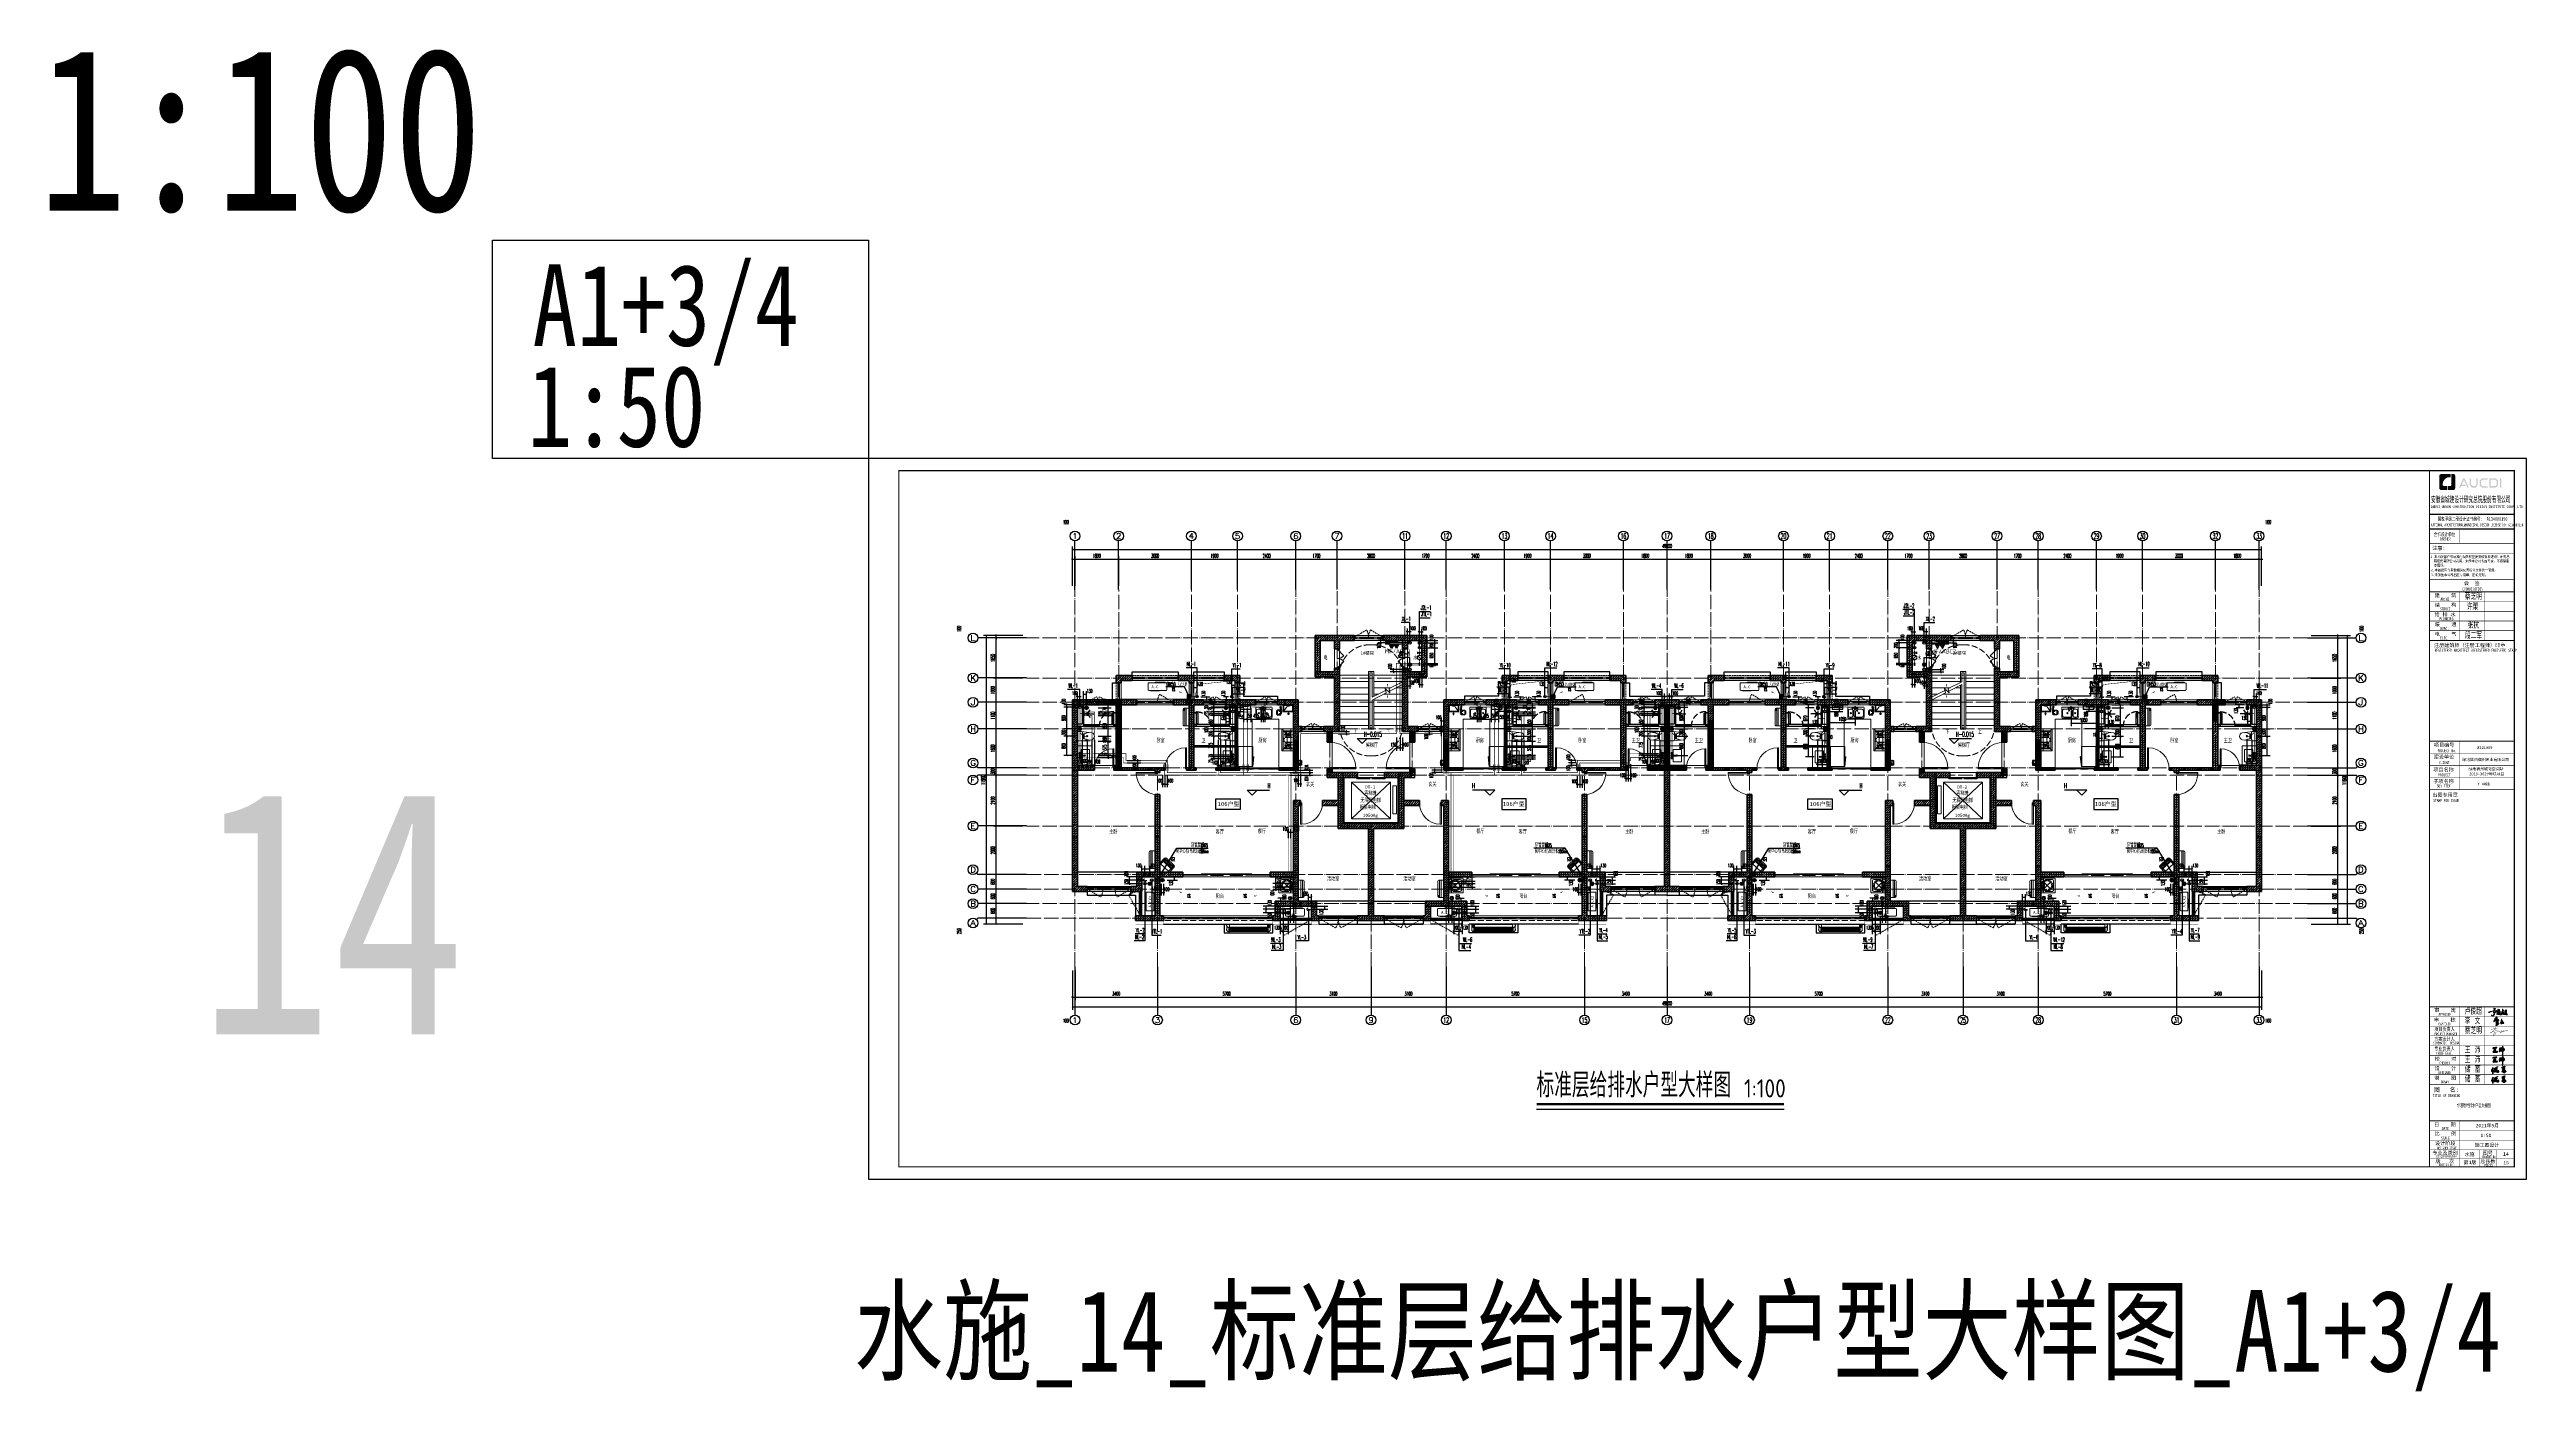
# Model space of a CAD drawing. Extents: x 27938 to 1042331, y -235042 to 1535213.
# Drawn here: x 640153 to 742238, y 115275 to 170586 of the extents above; entities that cross this region are included whole.
import ezdxf
from ezdxf.enums import TextEntityAlignment as Align

# ---------------------------------------------------------------- set-up
doc = ezdxf.new("R2010")
doc.units = 0
doc.header["$LTSCALE"] = 1000
doc.header["$MEASUREMENT"] = 0
for name, pattern in [('$1$DASH', [0.35, 0.25, -0.1]), ('DASH', [0.35, 0.25, -0.1]), ('DOTE', [2.42, 2, -0.2, 0.02, -0.2])]:
    doc.linetypes.add(name, pattern=pattern)
for name, color, linetype in [('$RECOVER_210609100354-0', 7, 'Continuous'), ('$RECOVER_210609100354-13', 7, 'Continuous'), ('$RECOVER_210609100354-25', 7, 'Continuous'), ('$RECOVER_210609100354-32', 7, 'Continuous'), ('$RECOVER_210609100354-5', 7, 'Continuous'), ('3-栏杆1', 135, 'Continuous'), ('3.5方案汇报，与郭总、侯月琴确定户型_t8$0$2020.03.04 -1安徽标准化洋房户型(UA）_t8_t8$0$看线', 154, 'Continuous'), ('AH-FURNITURE', 1, 'Continuous'), ('AXIS', 3, 'Continuous'), ('AXIS_TEXT', 4, 'Continuous'), ('C-Sheet-图框', 101, 'Continuous'), ('COLUMN', 9, 'Continuous'), ('CURTWALL', 4, 'Continuous'), ('DIM_ELEV', 3, 'Continuous'), ('DIM_SYMB', 3, 'Continuous'), ('DIM_不分区消火栓', 3, 'Continuous'), ('DIM_凝结', 3, 'Continuous'), ('DIM_污水', 3, 'Continuous'), ('DIM_管井排水', 3, 'Continuous'), ('DIM_给水', 3, 'Continuous'), ('DIM_阳台', 132, 'Continuous'), ('DIM_雨水', 3, 'Continuous'), ('DIM_餐饮排水', 3, 'Continuous'), ('EQUIP-安防', 3, 'Continuous'), ('EQUIP_地漏', 7, 'Continuous'), ('EQUIP_污水', 7, 'Continuous'), ('EQUIP_灭火器', 7, 'Continuous'), ('IP-bath&kitchen-JOHNSON', 4, 'Continuous'), ('P-bath&kitchen-JOHNSON', 4, 'Continuous'), ('PIPE-凝结', 150, 'N'), ('PIPE-污水', 2, 'W'), ('PIPE-热给水', 5, 'RJ1'), ('PIPE-管井排水', 210, 'GF'), ('PIPE-给水', 3, 'J1'), ('PIPE-阳台', 132, 'YT'), ('PIPE-餐饮排水', 41, 'P'), ('PUB_TEXT', 4, 'Continuous'), ('text', 7, 'Continuous'), ('TEXT_灭火器', 7, 'Continuous'), ('TWT_DIM', 3, 'Continuous'), ('TWT_LEAD', 3, 'Continuous'), ('VALVE_不分区给水', 7, 'Continuous'), ('VALVE_给水', 7, 'Continuous'), ('VPIPE-不分区消火栓', 1, 'X'), ('VPIPE-凝结', 150, 'Continuous'), ('VPIPE-污水', 2, 'W'), ('VPIPE-热给水', 5, 'RJ1'), ('VPIPE-管井排水', 210, 'GF'), ('VPIPE-给水', 3, 'TG_J'), ('VPIPE-给水中', 72, 'J2'), ('VPIPE-阳台', 132, 'YT'), ('VPIPE-雨水', 4, 'DASH'), ('VPIPE-餐饮排水', 41, 'P'), ('保温', 6, 'Continuous'), ('图框', 140, 'Continuous'), ('图签文字', 147, 'Continuous'), ('导图字', 7, 'Continuous'), ('建筑-排气道', 9, 'Continuous'), ('机电标识类', 1, 'Continuous'), ('电子签名-李文', 7, 'DASH'), ('看线', 251, 'Continuous'), ('签名-水', 7, 'Continuous')]:
    doc.layers.add(name, color=color, linetype=linetype)
for name, color, linetype, lineweight in [('3.5方案汇报，与郭总、侯月琴确定户型_t8$0$STAIR', 2, 'Continuous', 18), ('DOTE', 19, 'DOTE', 9), ('EQUIP-消防', 3, 'Continuous', 20), ('EQUIP_消火栓', 242, 'Continuous', 18), ('LVTRY', 1, 'Continuous', 13), ('PUB_HATCH', 8, 'Continuous', 9), ('STAIR', 2, 'Continuous', 18), ('WALL', 9, 'Continuous', 40), ('WINDOW', 8, 'Continuous', 15), ('图签', 147, 'Continuous', 18), ('填充', 251, 'Continuous', 5), ('平面-排水沟', 86, 'Continuous', 15), ('平面-栏杆', 135, 'Continuous', 15), ('平面-看线', 45, 'Continuous', 15), ('平面-空调室内机', 176, 'Continuous', 9), ('平面-空调预留孔', 173, 'Continuous', 15), ('空调', 76, 'Continuous', 13), ('立面-洞口示意', 152, 'Continuous', 13), ('签名', 7, 'Continuous', 18)]:
    doc.layers.add(name, color=color, linetype=linetype, lineweight=lineweight)
doc.styles.add('_TCH_AXIS', font='COMPLEX', dxfattribs={"bigfont": 'GBCBIG'})
doc.styles.add('_TCH_DIM', font='SIMPLEX.shx', dxfattribs={"width": 0.6, "oblique": 10, "bigfont": 'hztxt.shx'})
doc.styles.add('_TCH_DIM_T3', font='SIMPLEX.shx', dxfattribs={"width": 0.494118, "bigfont": 'GBCBIG.shx'})
doc.styles.add('_TEL_DIM', font='SIMPLEX', dxfattribs={"width": 0.8, "height": 3.5, "bigfont": 'HZTXT'})
doc.styles.add('_TWT_SERIAL', font='simplex.shx', dxfattribs={"width": 0.6, "oblique": 10, "height": 3, "bigfont": 'aadri.shx'})
doc.styles.add('COMPLEX', font='COMPLEX')
doc.styles.add('DIM_FONT', font='SIMPLEX.shx', dxfattribs={"width": 0.56})
doc.styles.add('HT', font='simhei.ttf')
doc.styles.get("Standard").update_dxf_attribs({"font": 'gbenor.shx', "bigfont": 'gbcbig.shx'})
doc.styles.add('TG_LINETYPE', font='SIMPLEX', dxfattribs={"width": 0.8, "height": 3, "bigfont": 'HZTXT'})
doc.styles.add('宋体', font='', dxfattribs={"height": 50})
doc.styles.add('建筑图签-1', font='simhei.ttf', dxfattribs={"width": 0.7})
doc.styles.add('建筑图签-2', font='TXT.shx', dxfattribs={"width": 0.5, "bigfont": 'HZTXT.shx'})
doc.styles.add('房间名称', font='TSSDENG', dxfattribs={"width": 0.8, "bigfont": 'HZTXT'})
doc.styles.add('黑体', font='simhei.ttf')
doc.styles.get('宋体').set_extended_font_data('SimSun')
doc.linetypes.add('GF', pattern='A,3,-0.2,["GF",Standard,S=0.25,R=0,X=-0.1,Y=-0.115],-0.35', length=3.55)
doc.linetypes.add('J1', pattern='A,3,-0.2,["J1",Standard,S=0.25,R=0,X=-0.1,Y=-0.115],-0.35', length=3.55)
doc.linetypes.add('J2', pattern='A,3,-0.2,["J2",Standard,S=0.25,R=0,X=-0.1,Y=-0.115],-0.35', length=3.55)
doc.linetypes.add('N', pattern='A,3,-0.2,["N",Standard,S=0.25,R=0,X=-0.1,Y=-0.115],-0.2', length=3.4)
doc.linetypes.add('P', pattern='A,3,-0.2,["P",Standard,S=0.25,R=0,X=-0.1,Y=-0.115],-0.2', length=3.4)
doc.linetypes.add('RJ1', pattern='A,3,-0.2,["RJ1",Standard,S=0.25,R=0,X=-0.1,Y=-0.115],-0.5', length=3.7)
doc.linetypes.add('TG_J', pattern='A,2,-0.22,["J",TG_LINETYPE,S=0.1,R=0,X=-0.18,Y=-0.15],0', length=2.22)
doc.linetypes.add('W', pattern='A,3,-0.2,["W",Standard,S=0.25,R=0,X=-0.1,Y=-0.115],-0.2', length=3.4)
doc.linetypes.add('X', pattern='A,3,-0.2,["X",Standard,S=0.25,R=0,X=-0.1,Y=-0.115],-0.25', length=3.45)
doc.linetypes.add('YT', pattern='A,3,-0.2,["YT",Standard,S=0.25,R=0,X=-0.1,Y=-0.115],-0.35', length=3.55)
doc.dimstyles.new('_TCH_ARCH&&50', dxfattribs={"dimtxt": 157.5, "dimasz": 50, "dimexe": 125, "dimexo": 150, "dimgap": 58.75, "dimtad": 1, "dimdec": 0, "dimzin": 0, "dimdsep": 46, "dimtxsty": '_TCH_DIM_T3', "dimblk": 'ARCHTICK', "dimcen": 0.09, "dimclrt": 7, "dimazin": 0, "dimtfac": 1, "dimtdec": 0, "dimtix": 1, "dimtmove": 2, "dimatfit": 3, "dimldrblk": 'ARCHTICK', "dimfxl": 1, "dimtolj": 1, "dimtzin": 0, "dimarcsym": 0})
doc.dimstyles.new('_TWT_ARCH&&50', dxfattribs={"dimtxt": 148.75, "dimasz": 50, "dimexe": 125, "dimexo": 150, "dimgap": 63.125, "dimtad": 1, "dimdec": 0, "dimzin": 0, "dimdsep": 46, "dimtxsty": '_TCH_DIM_T3', "dimblk": 'ARCHTICK', "dimcen": 0.09, "dimclrt": 7, "dimazin": 2, "dimtfac": 1, "dimtdec": 0, "dimtix": 1, "dimtmove": 2, "dimatfit": 3, "dimfxl": 1, "dimtolj": 1, "dimtzin": 0, "dimarcsym": 0})
pattern_1 = [(45, (0, 0), (0, 47.4157523), [100.584, -33.528]), (135, (23.708, 23.708), (3e-15, 47.4157523), [100.584, -33.528])]
pattern_2 = [(90, (0, 0), (-16.49778, 1e-15), [9.525, -19.05]), (210, (0, 0), (8.24889, -14.2874966), [9.525, -19.05]), (150, (6e-16, 9.525), (-8.24889, -14.2874966), [9.525, -19.05])]
pattern_3 = [(45, (0, 47.75), (-47.022601, 47.022601), [])]

# ---------------------------------------------------------------- blocks, each defined once
blk = doc.blocks.new('GFDGDGRDGRDG')
at = {"layer": 'DOTE', "linetype": 'DOTE', "ltscale": 0.3}
for p, q in [((575594, 360558), (575594, 376108)), ((577394, 368758), (577394, 376108)), ((580394, 368758), (580394, 376108)), ((582294, 368758), (582294, 376108)), ((584694, 360558), (584694, 376108)), ((586394, 370358), (586394, 376108)), ((589194, 370358), (589194, 376108)), ((590894, 360558), (590894, 376108)), ((593294, 368758), (593294, 376108)), ((595194, 368758), (595194, 376108)), ((598194, 368758), (598194, 376108)), ((599994, 360558), (599994, 376108)), ((601794, 368758), (601794, 376108)), ((604794, 368758), (604794, 376108)), ((606694, 368758), (606694, 376108)), ((609094, 360558), (609094, 376108)), ((610794, 370358), (610794, 376108)), ((613594, 370358), (613594, 376108)), ((615294, 360558), (615294, 376108)), ((617694, 368758), (617694, 376108)), ((619594, 368758), (619594, 376108)), ((622594, 368758), (622594, 376108)), ((624394, 360558), (624394, 376108)), ((626394, 374108), (573594, 374108)), ((585594, 372608), (585594, 374108)), ((589994, 372608), (589994, 374108)), ((609994, 372608), (609994, 374108)), ((614394, 372608), (614394, 374108)), ((626394, 372458), (573594, 372458)), ((586394, 372608), (585594, 372608)), ((589994, 372608), (589194, 372608)), ((609994, 372608), (610794, 372608)), ((613594, 372608), (614394, 372608)), ((626394, 371458), (573594, 371458)), ((573594, 370358), (626394, 370358)), ((586094, 368458), (586094, 370358)), ((589494, 368458), (589494, 370358)), ((610494, 368458), (610494, 370358)), ((613894, 368458), (613894, 370358)), ((626394, 368758), (573594, 368758)), ((578994, 360558), (578994, 368758)), ((596594, 360558), (596594, 368758)), ((603394, 360558), (603394, 368758)), ((620994, 360558), (620994, 368758)), ((626394, 368458), (573594, 368458)), ((586544, 366358), (586544, 368458)), ((589044, 366358), (589044, 368458)), ((610944, 366358), (610944, 368458)), ((613444, 366358), (613444, 368458)), ((626394, 366358), (573594, 366358)), ((587794, 360558), (587794, 366358)), ((612194, 360558), (612194, 366358)), ((573594, 364358), (626394, 364358)), ((573594, 363758), (626394, 363758)), ((578244, 363758), (578244, 364358)), ((597344, 363758), (597344, 364358)), ((602644, 363758), (602644, 364358)), ((621744, 363758), (621744, 364358)), ((626394, 363158), (573594, 363158)), ((573594, 362558), (626394, 362558)), ((583944, 362558), (583944, 363158)), ((585444, 362558), (585444, 363158)), ((590144, 362558), (590144, 363158)), ((591644, 362558), (591644, 363158)), ((608344, 362558), (608344, 363158)), ((609844, 362558), (609844, 363158)), ((614544, 362558), (614544, 363158)), ((616044, 362558), (616044, 363158))]:
    blk.add_line(p, q, dxfattribs=at)
blk = doc.blocks.new('rrrrrrrrrrrra')
at = {"color": 0}
for p, q in [((-112, 459), (-112, 324)), ((-112, 324), (-64, -103)), ((253, 484), (-87, 484)), ((-59, 271), (224, 271)), ((-21, 232), (-34, 154)), ((191, 200), (-26, 200)), ((186, 232), (-21, 232)), ((186, 232), (199, 154)), ((278, 324), (228, -116)), ((278, 324), (278, 459))]:
    blk.add_line(p, q, dxfattribs=at)
for centre, radius, start, end in [((-87, 459), 25, 90, 180), ((-59, 324), 53.3, 180, 270), ((149, -3), 224, 158.52022, 180), ((-323, 210), 294, 333.53685, 351.48282), ((488, 210), 294, 188.51718, 206.46315), ((224, 324), 53.3, 270, 0), ((16, -3), 224, 0, 21.47978), ((253, 459), 25, 0, 90), ((84, -64), 153, 195.07732, 340.11812)]:
    blk.add_arc(centre, radius, start, end, dxfattribs=at)
blk = doc.blocks.new('A$C1E0F638F')
at = {"color": 0}
for points in [[(500, 435), (500, 85), (0, 85), (0, 435)], [(120, 0), (180, 0), (180, 60), (120, 60)], [(147, 55), (153, 55), (153, 5), (147, 5)], [(270, 30), (230, 30), (230, 195), (270, 195)], [(230, 30), (270, 30), (270, 10), (230, 10)], [(380, 0), (320, 0), (320, 60), (380, 60)], [(353, 55), (347, 55), (347, 5), (353, 5)]]:
    blk.add_lwpolyline(points, close=True, dxfattribs=at)
blk.add_lwpolyline([(270, 60), (280, 60), (280, 0), (220, 0), (220, 60), (230, 60)], dxfattribs=at)
blk.add_circle((250, 236), 26, dxfattribs=at)
blk = doc.blocks.new('135')
blk.add_hatch(color=0).paths.add_polyline_path([(5, 2), (4, -1), (-5, 2), (-4, 5)])
at = {"color": 0}
for p, q in [((-6, 19), (-3, 19)), ((-3, 19), (-6, 19)), ((-6, 3), (5, -2)), ((-6, 3), (-5, 3)), ((-5, 11), (-5, 31)), ((5, 11), (-5, 11)), ((5, 10), (-5, 10)), ((-5, 3), (-4, 6)), ((-4, 6), (5, 2)), ((0, 0), (0, 39)), ((6, 19), (3, 19)), ((3, 19), (6, 19)), ((4, -1), (5, 2)), ((5, 11), (5, 32)), ((4, -1), (6, -2))]:
    blk.add_line(p, q, dxfattribs=at)
for centre, radius, start, end in [((6, 16), 13.5, 151.01474, 204.84033), ((13, 4), 20.5, 163.09243, 182.0012), ((-6, 4), 1, 184.22753, 248.46611), ((-5, 22), 0.5, 335.76434, 151.01474), ((4, 18), 9.42, 155.76434, 171.97728), ((9, 15), 14.6, 166.278, 198.09535), ((14, 4), 19.5, 163.74431, 182.52687), ((-5, 3), 0.5, 181.9385, 247.25971), ((5, 22), 0.5, 29.84246, 204.57404), ((-6, 17), 11.7, 10.47502, 24.57404), ((-6, 15), 12.4, 338.64492, 16.0476), ((29, 7), 24, 172.94395, 199.23182), ((-6, 16), 13.4, 334.91114, 29.84246), ((26, 6), 20.6, 169.14538, 199.95258), ((6, -1), 1.17, 247.45971, 19.95258), ((6, -1), 0.5, 247.45971, 19.23182)]:
    blk.add_arc(centre, radius, start, end, dxfattribs=at)
blk.add_open_spline([(-5, 31), (-4, 31), (-2, 33), (1, 29), (3, 31), (5, 32)], degree=3, knots=[0, 0, 0, 0, 3.0663291, 6.2183131, 11.1241352, 11.1241352, 11.1241352, 11.1241352], dxfattribs=at)
blk = doc.blocks.new('SDFAWERAWER')
at = {"layer": 'LVTRY', "color": 0}
for p, q in [((593941, -1242210), (593784, -1242595)), ((593965, -1242220), (593807, -1242604)), ((593941, -1242210), (593965, -1242220)), ((593988, -1242191), (593978, -1242214)), ((594007, -1242226), (593978, -1242214)), ((594017, -1242203), (593988, -1242191)), ((594016, -1242220), (594027, -1242193)), ((594016, -1242220), (594022, -1242223)), ((594026, -1242204), (594018, -1242222)), ((594018, -1242222), (594021, -1242220)), ((594025, -1242211), (594021, -1242220)), ((594023, -1242221), (594022, -1242223)), ((594022, -1242223), (594024, -1242222)), ((594023, -1242211), (594030, -1242194)), ((594024, -1242221), (594024, -1242222)), ((594025, -1242211), (594031, -1242197)), ((594027, -1242193), (594033, -1242195)), ((594028, -1242234), (594078, -1242255)), ((594030, -1242194), (594031, -1242197)), ((594032, -1242197), (594033, -1242195)), ((594033, -1242195), (594034, -1242197)), ((594034, -1242198), (594034, -1242197)), ((594047, -1242201), (594036, -1242229)), ((594036, -1242229), (594039, -1242230)), ((594037, -1242211), (594088, -1242232)), ((594039, -1242230), (594045, -1242214)), ((594039, -1242230), (594042, -1242228)), ((594042, -1242228), (594051, -1242205)), ((594050, -1242202), (594043, -1242218)), ((594047, -1242201), (594050, -1242202)), ((594050, -1242202), (594051, -1242205)), ((594057, -1242246), (594067, -1242223)), ((593784, -1242595), (593807, -1242604)), ((593803, -1242641), (593813, -1242618)), ((593803, -1242641), (593833, -1242653)), ((593813, -1242618), (593842, -1242630)), ((593842, -1242630), (593833, -1242653)), ((593834, -1242656), (593833, -1242653)), ((593845, -1242629), (593834, -1242656)), ((593836, -1242657), (593834, -1242656)), ((593848, -1242630), (593836, -1242657)), ((593845, -1242629), (593842, -1242630)), ((593848, -1242630), (593845, -1242629)), ((593847, -1242662), (593858, -1242634)), ((593847, -1242662), (593850, -1242663)), ((593850, -1242663), (593861, -1242635)), ((593852, -1242662), (593862, -1242637)), ((593858, -1242634), (593861, -1242635)), ((593861, -1242635), (593862, -1242637))]:
    blk.add_line(p, q, dxfattribs=at)
blk.add_lwpolyline([(593823, -1242717), (594046, -1242174), (594037, -1242170), (593814, -1242713)], close=True, dxfattribs=at)
blk.add_arc((594075, -1242240), 15.3, 281.79322, 33.70188, dxfattribs=at)
for centre, major_axis, start_param, end_param in [((593974, -1242224), (3.93, 9.6), 0, 1.5707963), ((593817, -1242608), (13.5, 33.1), 1.5707963, 3.1415927), ((593817, -1242608), (3.93, 9.6), 1.5707963, 3.1415927)]:
    blk.add_ellipse(centre, major_axis=major_axis, ratio=1, start_param=start_param, end_param=end_param, dxfattribs=at)
at = {"layer": 'P-bath&kitchen-JOHNSON', "color": 0, "linetype": 'DASH'}
blk.add_arc((593810, -1242714), 586, 67.53695, 157.13247, dxfattribs=at)
at = {"layer": 'LVTRY', "color": 8, "xscale": -1, "rotation": 157.7329157530927}
blk.add_blockref('135', (594045, -1242162), dxfattribs=at)
blk = doc.blocks.new('A$C5DCB2F21')
at = {"layer": 'IP-bath&kitchen-JOHNSON', "color": 0}
for p, q in [((-68, -213), (-158, -275)), ((0, -261), (0, -425)), ((68, -213), (158, -275))]:
    blk.add_line(p, q, dxfattribs=at)
for centre, major_axis, ratio, start_param, end_param in [((0, -179), (-51, 0), 0.9900522, -1.3629704, 4.504563), ((0, -178), (-26.8, 0), 0.9948122, -1.1676768, 4.3092695)]:
    blk.add_ellipse(centre, major_axis=major_axis, ratio=ratio, start_param=start_param, end_param=end_param, dxfattribs=at)
at = {"layer": 'LVTRY', "color": 0}
for p, q in [((74, 0), (-74, 0)), ((-10, -174), (-10, -49)), ((11, -174), (11, -49))]:
    blk.add_line(p, q, dxfattribs=at)
blk.add_lwpolyline([(74, 0), (74, -16), (-74, -16), (-74, 0)], dxfattribs=at)
for points in [[(-26, -31, -0.3641419), (-38, -16, -0.0204952)], [(-10, -49, 0.2148931), (-26, -31, 7.6496443)], [(11, -49, -0.21439), (26, -31, -7.6496443)], [(26, -31, 0.3641419), (38, -16, 0.0204952)]]:
    blk.add_lwpolyline(points, format="xyb", dxfattribs=at)
blk.add_arc((0, -174), 10.5, 180, 0, dxfattribs=at)
for centre, major_axis, ratio, start_param, end_param in [((0, -181), (53.6, 0), 0.987577, 1.7680902, 7.6566877), ((-12, -165), (0, 1.43), 0.85, -1.5707963, 4.712389), ((-12, -189), (0, 1.43), 0.85, 4.712389, 10.9955743), ((12, -165), (0, 1.43), 0.85, 4.712389, 10.9955743), ((12, -189), (0, 1.43), 0.85, 4.712389, 10.9955743)]:
    blk.add_ellipse(centre, major_axis=major_axis, ratio=ratio, start_param=start_param, end_param=end_param, dxfattribs=at)
blk = doc.blocks.new('fgdfsdfsfssfes')
at = {"layer": '$RECOVER_210609100354-32', "color": 8}
for points in [[(575944, 371358), (575944, 370458), (575694, 370458)], [(575894, 371358), (575894, 370558), (575694, 370558)]]:
    blk.add_lwpolyline(points, dxfattribs=at)
at = {"layer": 'IP-bath&kitchen-JOHNSON', "color": 8}
for p, q in [((575944, 370538), (577294, 370538)), ((575944, 370503), (576594, 370503)), ((575944, 370493), (576594, 370493)), ((575944, 370458), (577294, 370458)), ((576594, 370493), (576594, 370503)), ((577294, 370493), (577194, 370493)), ((577194, 370483), (577194, 370493)), ((577294, 370483), (577194, 370483))]:
    blk.add_line(p, q, dxfattribs=at)
at = {"layer": 'LVTRY', "color": 8}
blk.add_lwpolyline([(576294, 368858), (575694, 368858), (575694, 369658), (576294, 369658)], close=True, dxfattribs=at)
at = {"layer": 'IP-bath&kitchen-JOHNSON', "color": 8, "rotation": 22.25976934310711}
blk.add_blockref('SDFAWERAWER', (-443125, 1295644), dxfattribs=at)
at = {"layer": 'LVTRY', "color": 8, "rotation": 90.008488524447}
blk.add_blockref('A$C5DCB2F21', (575944, 370983), dxfattribs=at)
at = {"layer": 'LVTRY', "color": 8, "extrusion": (0, 0, -1), "xscale": -1, "zscale": -1, "rotation": 270}
blk.add_blockref('rrrrrrrrrrrra', (-576178, 369976), dxfattribs=at)
at = {"layer": 'LVTRY', "color": 8, "xscale": -1, "rotation": 270}
blk.add_blockref('A$C1E0F638F', (575759, 369009), dxfattribs=at)
blk = doc.blocks.new('A$C60D053AF')
at = {"layer": 'AH-FURNITURE', "color": 0}
for p, q in [((233, -90), (128, -90)), ((233, -110), (128, -110)), ((193, -71), (328, -71)), ((193, -91), (328, -91)), ((245, -129), (245, -122)), ((255, -281), (255, -251)), ((255, -281), (393, -281)), ((265, -129), (265, -122)), ((342, -97), (370, -143)), ((356, -83), (384, -129)), ((393, -281), (393, -251))]:
    blk.add_line(p, q, dxfattribs=at)
for points in [[(170, -68, 1), (170, -94), (193, -94), (193, -68)], [(234, -251), (414, -251, 0.4142136), (424, -241), (424, -111, 0.4142136), (414, -101), (234, -101, 0.4142136), (224, -111), (224, -241, 0.4142136)], [(268, -122), (268, -107, 0.4142136), (248, -87), (233, -87), (233, -113), (242, -113), (242, -122)], [(242, -152, 1), (268, -152), (268, -129), (242, -129)], [(384, -161, 1), (402, -143), (386, -127), (368, -145)]]:
    blk.add_lwpolyline(points, format="xyb", close=True, dxfattribs=at)
for centre, radius in [((100, -100), 30), ((255, -152), 15), ((255, -152), 10), ((393, -152), 15), ((393, -152), 10)]:
    blk.add_circle(centre, radius, dxfattribs=at)
for radius in [40, 20]:
    blk.add_arc((328, -111), radius, 45, 90, dxfattribs=at)
blk = doc.blocks.new('*U40')
h = blk.add_hatch(color=0)
h.set_gradient(color1=(0, 0, 255), rotation=180, tint=1)
h.paths.add_polyline_path([(0, 0), (-6.35, -6.35), (-6.35, -2.159), (-15, -2.159), (-15, 2.159), (-6.35, 2.159), (-6.35, 6.35)])
at = {"color": 0, "linetype": 'Continuous'}
blk.add_lwpolyline([(0, 0), (-6.35, -6.35), (-6.35, -2.159), (-15, -2.159), (-15, 2.159), (-6.35, 2.159), (-6.35, 6.35)], close=True, dxfattribs=at)
blk = doc.blocks.new('sgrsefv')
at = {"layer": 'PUB_HATCH'}
blk.add_hatch(color=0, dxfattribs=at).paths.add_polyline_path([(1112933, 840916), (1112933, 840646), (1113073, 840646), (1113073, 840661), (1112968, 840661), (1112948, 840681), (1112948, 840881), (1112968, 840901), (1113288, 840901), (1113308, 840881), (1113308, 840681), (1113288, 840661), (1113183, 840661), (1113183, 840646), (1113323, 840646), (1113323, 840916)])
at = {"layer": 'LVTRY', "color": 0}
for p, q in [((1113073, 840661), (1113073, 840646)), ((1113183, 840661), (1113183, 840646))]:
    blk.add_line(p, q, dxfattribs=at)
for points in [[(1112918, 840931), (1113338, 840931), (1113338, 840631), (1112918, 840631)], [(1112933, 840916), (1113323, 840916), (1113323, 840646), (1112933, 840646)], [(1113288, 840661), (1112968, 840661), (1112948, 840681), (1112948, 840881), (1112968, 840901), (1113288, 840901), (1113308, 840881), (1113308, 840681), (1113288, 840661)]]:
    blk.add_lwpolyline(points, close=True, dxfattribs=at)
at = {"layer": '立面-洞口示意', "color": 0}
blk.add_lwpolyline([(1112918, 840931), (1113182, 840837), (1113338, 840631)], dxfattribs=at)
at = {"layer": '建筑-排气道', "color": 8, "xscale": -5, "yscale": 5, "zscale": 5, "rotation": 270}
blk.add_blockref('*U40', (1113118, 840599), dxfattribs=at)
blk = doc.blocks.new('rtyg7uyhg')
at = {"layer": 'LVTRY', "color": 0}
for p, q in [((193590, 45458), (193590, 45069)), ((194235, 45489), (193621, 45489)), ((193621, 45131), (193621, 45346)), ((193621, 45039), (194235, 45039)), ((193682, 45407), (193888, 45407)), ((193948, 45069), (193682, 45069)), ((193896, 45430), (193858, 45326)), ((193858, 45326), (193875, 45316)), ((193875, 45316), (193946, 45401)), ((193926, 45440), (193940, 45432)), ((194010, 45346), (194010, 45131)), ((194051, 45131), (194051, 45346)), ((194112, 45407), (194173, 45407)), ((194173, 45069), (194112, 45069)), ((194235, 45346), (194235, 45131)), ((194265, 45069), (194265, 45458))]:
    blk.add_line(p, q, dxfattribs=at)
for centre, radius in [((193815, 45238), 25.6), ((193866, 45438), 20.5), ((193989, 45438), 20.5), ((194071, 45438), 20.5), ((194137, 45238), 25.6)]:
    blk.add_circle(centre, radius, dxfattribs=at)
for centre, radius, start, end in [((193621, 45458), 30.7, 89.99999, 179.99999), ((193621, 45069), 30.7, 179.99999, 269.99999), ((193682, 45346), 61.4, 89.99999, 179.99999), ((193682, 45131), 61.4, 179.99999, 269.99999), ((193916, 45423), 20.5, 59.99999, 159.46231), ((193930, 45414), 20.5, 320.53767, 59.99999), ((193948, 45346), 61.4, 359.99999, 89.99999), ((193948, 45131), 61.4, 269.99999, 359.99999), ((194112, 45346), 61.4, 89.99999, 179.99999), ((194112, 45131), 61.4, 179.99999, 269.99999), ((194173, 45346), 61.4, 359.99999, 89.99999), ((194173, 45131), 61.4, 269.99999, 359.99999), ((194235, 45458), 30.7, 359.99999, 89.99999), ((194235, 45069), 30.7, 269.99999, 359.99999)]:
    blk.add_arc(centre, radius, start, end, dxfattribs=at)
at = {"layer": 'LVTRY', "color": 0, "style": 'DIM_FONT', "width": 0.8, "flags": 9}
for tag in ['YSIZE', 'XSIZE']:
    blk.add_attdef(tag, (193928, 45488), '', height=0.5, rotation=89.99999, dxfattribs=at)
blk = doc.blocks.new('A-Kitchen-7')
at = {"layer": 'LVTRY', "color": 0}
for p, q in [((-519, 780), (-7, 834)), ((-515, 756), (-519, 780)), ((-4, 811), (-515, 756)), ((515, 756), (-515, 756)), ((-515, 756), (-515, 40)), ((-515, 40), (515, 40)), ((-486, 761), (-485, 756)), ((-29, 767), (-112, 756)), ((-29, 767), (-35, 806)), ((-7, 834), (-4, 811)), ((515, 780), (0, 780)), ((0, 756), (0, 780)), ((515, 756), (515, 780)), ((515, 40), (515, 756))]:
    blk.add_line(p, q, dxfattribs=at)
blk.add_lwpolyline([(-469, 40), (-469, 0), (469, 0), (469, 40)], close=True, dxfattribs=at)
blk = doc.blocks.new('FRSDFDGDGDRGDR')
at = {"layer": '平面-空调预留孔', "color": 0}
for p, q in [((699612, 775044), (699612, 775441)), ((699619, 775448), (699746, 775448)), ((699746, 775037), (699619, 775037)), ((699720, 775342), (699720, 775143)), ((699727, 775349), (699740, 775349)), ((699727, 775136), (699740, 775136)), ((699746, 775448), (699746, 775355)), ((699746, 775130), (699746, 775037))]:
    blk.add_line(p, q, dxfattribs=at)
blk.add_lwpolyline([(699766, 775167), (699793, 775154), (699793, 775057), (699766, 775044), (699766, 775018), (699619, 775018, -0.4142136), (699593, 775044), (699593, 775441, -0.4142136), (699619, 775468), (699766, 775468), (699766, 775441), (699793, 775428), (699793, 775332), (699766, 775318)], format="xyb", close=True, dxfattribs=at)
for centre, radius in [((699740, 775243), 15.8), ((699740, 775332), 10.6), ((699740, 775154), 10.6)]:
    blk.add_circle(centre, radius, dxfattribs=at)
for centre, start, end in [((699619, 775441), 90, 180), ((699619, 775044), 180, 270), ((699727, 775342), 90, 180), ((699727, 775143), 180, 270), ((699740, 775355), 270, 360), ((699740, 775130), 0, 90)]:
    blk.add_arc(centre, 6.6, start, end, dxfattribs=at)
blk = doc.blocks.new('vcxvcdfvdxv')
at = {"layer": 'LVTRY', "color": 0}
for p, q in [((582294, 370358), (582764, 370358)), ((582294, 370115), (582548, 370115)), ((582548, 369700), (582294, 369700)), ((582704, 370278), (582304, 370278)), ((582339, 370238), (582624, 370238)), ((582339, 370233), (582624, 370233)), ((582624, 370013), (582339, 370013)), ((582624, 370008), (582339, 370008)), ((582624, 369808), (582339, 369808)), ((582624, 369803), (582339, 369803)), ((582339, 369583), (582624, 369583)), ((582339, 369578), (582624, 369578)), ((582394, 369458), (582394, 370358)), ((582394, 370268), (582394, 369548)), ((582394, 369700), (582394, 370115)), ((582409, 370126), (582536, 370126)), ((582409, 370121), (582409, 370126)), ((582536, 370121), (582409, 370121)), ((582536, 369696), (582409, 369696)), ((582409, 369696), (582409, 369691)), ((582409, 369691), (582536, 369691)), ((582429, 370018), (582429, 370228)), ((582429, 369798), (582429, 369588)), ((582434, 370018), (582434, 370228)), ((582434, 369798), (582434, 369588)), ((582654, 370126), (582526, 370126)), ((582526, 370126), (582526, 370121)), ((582526, 370121), (582654, 370121)), ((582526, 369691), (582526, 369696)), ((582526, 369696), (582654, 369696)), ((582654, 369691), (582526, 369691)), ((582536, 370126), (582536, 370121)), ((582536, 369691), (582536, 369696)), ((582548, 370115), (582764, 370358)), ((582548, 370115), (582548, 369700)), ((582764, 369458), (582548, 369700)), ((582579, 370168), (582579, 370258)), ((582579, 370258), (582583, 370258)), ((582583, 370168), (582579, 370168)), ((582583, 370078), (582579, 370078)), ((582579, 370078), (582579, 369988)), ((582579, 369988), (582583, 369988)), ((582579, 369738), (582579, 369828)), ((582579, 369828), (582583, 369828)), ((582583, 369738), (582579, 369738)), ((582583, 369648), (582579, 369648)), ((582579, 369648), (582579, 369558)), ((582579, 369558), (582583, 369558)), ((582583, 370258), (582583, 370168)), ((582583, 369988), (582583, 370078)), ((582583, 369828), (582583, 369738)), ((582583, 369558), (582583, 369648)), ((582629, 370228), (582629, 370018)), ((582629, 369588), (582629, 369798)), ((582634, 370228), (582634, 370018)), ((582634, 369588), (582634, 369798)), ((582654, 370121), (582654, 370126)), ((582693, 369958), (582654, 369958)), ((582693, 369858), (582654, 369858)), ((582654, 369696), (582654, 369691)), ((582674, 369939), (582674, 369978)), ((582674, 369839), (582674, 369878)), ((582714, 369548), (582714, 370268)), ((582764, 370358), (582764, 369458)), ((582764, 369458), (582294, 369458)), ((582304, 369538), (582704, 369538))]:
    blk.add_line(p, q, dxfattribs=at)
blk.add_lwpolyline([(582894, 368758), (582894, 370758), (583994, 370758), (583994, 369632)], dxfattribs=at)
for centre, radius in [((582481, 370123), 29.7), ((582481, 369693), 29.7), ((582481, 370123), 11.7), ((582481, 369693), 11.7), ((582674, 369958), 17), ((582674, 369858), 17)]:
    blk.add_circle(centre, radius, dxfattribs=at)
for centre, radius, start, end in [((582404, 370268), 10, 90, 180), ((582404, 369548), 10, 180, 270), ((582439, 370228), 10, 90, 180), ((582439, 370018), 10, 180, 270), ((582439, 369798), 10, 90, 180), ((582439, 369588), 10, 180, 270), ((582439, 370228), 5, 90, 180), ((582439, 370018), 5, 180, 270), ((582439, 369798), 5, 90, 180), ((582439, 369588), 5, 180, 270), ((582481, 370123), 56.7, 2.27424, 87.72576), ((582481, 370123), 52.2, 2.47041, 87.52959), ((582481, 370123), 56.7, 272.27424, 357.72576), ((582481, 370123), 52.2, 272.47041, 357.52959), ((582481, 369693), 56.7, 2.27424, 87.72576), ((582481, 369693), 52.2, 2.47041, 87.52959), ((582481, 369693), 56.7, 272.27424, 357.72576), ((582481, 369693), 52.2, 272.47041, 357.52959), ((582581, 370123), 56.7, 92.27424, 177.72576), ((582581, 370123), 56.7, 182.27424, 267.72576), ((582581, 369693), 56.7, 92.27424, 177.72576), ((582581, 369693), 56.7, 182.27424, 267.72576), ((582581, 370123), 52.2, 92.47041, 177.52959), ((582581, 370123), 52.2, 182.47041, 267.52959), ((582581, 369693), 52.2, 92.47041, 177.52959), ((582581, 369693), 52.2, 182.47041, 267.52959), ((582624, 370228), 10, 0, 90), ((582624, 370228), 5, 0, 90), ((582624, 370018), 5, 270, 0), ((582624, 370018), 10, 270, 0), ((582624, 369798), 10, 0, 90), ((582624, 369798), 5, 0, 90), ((582624, 369588), 5, 270, 0), ((582624, 369588), 10, 270, 0), ((582704, 370268), 10, 0, 90), ((582704, 369548), 10, 270, 0)]:
    blk.add_arc(centre, radius, start, end, dxfattribs=at)
at = {"color": 8}
for name, p in [('sgrsefv', (-530625, -469573)), ('rtyg7uyhg', (389578, 325770))]:
    blk.add_blockref(name, p, dxfattribs=at)
at = {"color": 8, "xscale": -1, "rotation": 90}
blk.add_blockref('A$C60D053AF', (582714, 371358), dxfattribs=at)
at = {"color": 8, "rotation": 90}
blk.add_blockref('FRSDFDGDGDRGDR', (1359511, -328434), dxfattribs=at)
at = {"layer": 'LVTRY', "color": 8, "extrusion": (0, 0, -1), "xscale": -0.7999999999883585, "yscale": 0.7999999999883585, "zscale": -0.7999999999883585, "rotation": 270}
blk.add_blockref('A-Kitchen-7', (-584594, 369220), dxfattribs=at)
blk = doc.blocks.new('HFHFHFHFTF')
at = {"layer": 'PUB_HATCH'}
for points in [[(547217, 372524), (547217, 375124), (547017, 375124), (547017, 374974), (546217, 374974), (546217, 374774), (547017, 374774), (547017, 372724), (546567, 372724), (546567, 372524)], [(549817, 372524), (550467, 372524), (550467, 372724), (550017, 372724), (550017, 374774), (550816, 374774), (550816, 374974), (550017, 374974), (550017, 375124), (549817, 375124)], [(571617, 372524), (571617, 375124), (571417, 375124), (571417, 374974), (570617, 374974), (570617, 374774), (571417, 374774), (571417, 372724), (570967, 372724), (570967, 372524)], [(574217, 372524), (574867, 372524), (574867, 372724), (574417, 372724), (574417, 374774), (575216, 374774), (575216, 374974), (574417, 374974), (574417, 375124), (574217, 375124)], [(536217, 373824), (536217, 370924), (537117, 370924), (537117, 371124), (536417, 371124), (536417, 373624), (536817, 373624), (536817, 373824)], [(537717, 373624), (538017, 373624), (538017, 372974), (538217, 372974), (538217, 373824), (537717, 373824)], [(541017, 373824), (541017, 370924), (541217, 370924), (541217, 373624), (541617, 373624), (541617, 373824)], [(544967, 373624), (545317, 373624), (545317, 372174), (545517, 372174), (545517, 373824), (544967, 373824)], [(552067, 373624), (552067, 373824), (551517, 373824), (551517, 372174), (551717, 372174), (551717, 373624)], [(556017, 373824), (555417, 373824), (555417, 373624), (555817, 373624), (555817, 370924), (556017, 370924)], [(559317, 373624), (559317, 373824), (558817, 373824), (558817, 370924), (559017, 370924), (559017, 373624)], [(562117, 373624), (562417, 373624), (562417, 370924), (562617, 370924), (562617, 373824), (562117, 373824)], [(565417, 373824), (565417, 370924), (565617, 370924), (565617, 373624), (566017, 373624), (566017, 373824)], [(569367, 373624), (569717, 373624), (569717, 372174), (569917, 372174), (569917, 373824), (569367, 373824)], [(576467, 373624), (576467, 373824), (575917, 373824), (575917, 372174), (576117, 372174), (576117, 373624)], [(580417, 373824), (579817, 373824), (579817, 373624), (580217, 373624), (580217, 370924), (580417, 370924)], [(583717, 373624), (583717, 373824), (583217, 373824), (583217, 372974), (583417, 372974), (583417, 373624)], [(585217, 373824), (584617, 373824), (584617, 373624), (585017, 373624), (585017, 371124), (584317, 371124), (584317, 370924), (585217, 370924)], [(547367, 370824), (546717, 370824), (546717, 370624), (547167, 370624), (547167, 368524), (547567, 368524), (547567, 368724), (547367, 368724)], [(549667, 370824), (549667, 368724), (549467, 368724), (549467, 368524), (549867, 368524), (549867, 370624), (550317, 370624), (550317, 370824)], [(571767, 370824), (571117, 370824), (571117, 370624), (571567, 370624), (571567, 368524), (571967, 368524), (571967, 368724), (571767, 368724)], [(574067, 370824), (574067, 368724), (573867, 368724), (573867, 368524), (574267, 368524), (574267, 370624), (574717, 370624), (574717, 370824)], [(536217, 366524), (536417, 366524), (536417, 368174), (536217, 368174)], [(539817, 366524), (539817, 368174), (539617, 368174), (539617, 366724), (538867, 366724), (538867, 366524)], [(557217, 366524), (558167, 366524), (558167, 366724), (557417, 366724), (557417, 368174), (557217, 368174)], [(564217, 366524), (564217, 368174), (564017, 368174), (564017, 366724), (563267, 366724), (563267, 366524)], [(581617, 366524), (582567, 366524), (582567, 366724), (581817, 366724), (581817, 368174), (581617, 368174)], [(585217, 366524), (585217, 368174), (585017, 368174), (585017, 366524)], [(546267, 365524), (545517, 365524), (545517, 366974), (545317, 366974), (545317, 365324), (546267, 365324)], [(550767, 365524), (550767, 365324), (551717, 365324), (551717, 366974), (551517, 366974), (551517, 365524)], [(570667, 365524), (569917, 365524), (569917, 366974), (569717, 366974), (569717, 365324), (570667, 365324)], [(575167, 365524), (575167, 365324), (576117, 365324), (576117, 366974), (575917, 366974), (575917, 365524)]]:
    blk.add_hatch(color=256, dxfattribs=at).paths.add_polyline_path(points)
at = {"layer": 'COLUMN', "color": 8}
for p, q in [((547017, 374974), (546217, 374974)), ((546217, 374974), (546217, 374774)), ((546217, 374774), (547017, 374774)), ((547217, 375124), (547017, 375124)), ((547017, 375124), (547017, 374974)), ((547017, 374774), (547017, 372724)), ((547217, 372524), (547217, 375124)), ((550017, 375124), (549817, 375124)), ((549817, 375124), (549817, 372524)), ((550017, 374974), (550017, 375124)), ((550816, 374974), (550017, 374974)), ((550017, 372724), (550017, 374774)), ((550017, 374774), (550816, 374774)), ((550816, 374774), (550816, 374974)), ((571417, 374974), (570617, 374974)), ((570617, 374974), (570617, 374774)), ((570617, 374774), (571417, 374774)), ((571617, 375124), (571417, 375124)), ((571417, 375124), (571417, 374974)), ((571417, 374774), (571417, 372724)), ((571617, 372524), (571617, 375124)), ((574417, 375124), (574217, 375124)), ((574217, 375124), (574217, 372524)), ((574417, 374974), (574417, 375124)), ((575216, 374974), (574417, 374974)), ((574417, 372724), (574417, 374774)), ((574417, 374774), (575216, 374774)), ((575216, 374774), (575216, 374974)), ((536217, 373824), (536217, 370924)), ((536817, 373824), (536217, 373824)), ((536817, 373624), (536817, 373824)), ((538217, 373824), (537717, 373824)), ((537717, 373824), (537717, 373624)), ((538217, 372974), (538217, 373824)), ((541017, 373824), (541017, 370924)), ((541617, 373824), (541017, 373824)), ((541617, 373624), (541617, 373824)), ((545517, 373824), (544967, 373824)), ((544967, 373824), (544967, 373624)), ((545517, 372174), (545517, 373824)), ((552067, 373824), (551517, 373824)), ((551517, 373824), (551517, 372174)), ((552067, 373624), (552067, 373824)), ((556017, 373824), (555417, 373824)), ((555417, 373824), (555417, 373624)), ((556017, 370924), (556017, 373824)), ((559317, 373824), (558817, 373824)), ((558817, 373824), (558817, 370924)), ((559317, 373624), (559317, 373824)), ((562617, 373824), (562117, 373824)), ((562117, 373824), (562117, 373624)), ((562617, 370924), (562617, 373824)), ((565417, 373824), (565417, 370924)), ((566017, 373824), (565417, 373824)), ((566017, 373624), (566017, 373824)), ((569917, 373824), (569367, 373824)), ((569367, 373824), (569367, 373624)), ((569917, 372174), (569917, 373824)), ((576467, 373824), (575917, 373824)), ((575917, 373824), (575917, 372174)), ((576467, 373624), (576467, 373824)), ((580417, 373824), (579817, 373824)), ((579817, 373824), (579817, 373624)), ((580417, 370924), (580417, 373824)), ((583717, 373824), (583217, 373824)), ((583217, 373824), (583217, 372974)), ((583717, 373624), (583717, 373824)), ((585217, 373824), (584617, 373824)), ((584617, 373824), (584617, 373624)), ((585217, 370924), (585217, 373824)), ((536417, 371124), (536417, 373624)), ((536417, 373624), (536817, 373624)), ((537717, 373624), (538017, 373624)), ((538017, 373624), (538017, 372974)), ((538017, 372974), (538217, 372974)), ((541217, 370924), (541217, 373624)), ((541217, 373624), (541617, 373624)), ((544967, 373624), (545317, 373624)), ((545317, 373624), (545317, 372174)), ((547017, 372724), (546567, 372724)), ((546567, 372724), (546567, 372524)), ((550467, 372724), (550017, 372724)), ((550467, 372524), (550467, 372724)), ((551717, 372174), (551717, 373624)), ((551717, 373624), (552067, 373624)), ((555417, 373624), (555817, 373624)), ((555817, 373624), (555817, 370924)), ((559017, 370924), (559017, 373624)), ((559017, 373624), (559317, 373624)), ((562117, 373624), (562417, 373624)), ((562417, 373624), (562417, 370924)), ((565617, 370924), (565617, 373624)), ((565617, 373624), (566017, 373624)), ((569367, 373624), (569717, 373624)), ((569717, 373624), (569717, 372174)), ((571417, 372724), (570967, 372724)), ((570967, 372724), (570967, 372524)), ((574867, 372724), (574417, 372724)), ((574867, 372524), (574867, 372724)), ((576117, 372174), (576117, 373624)), ((576117, 373624), (576467, 373624)), ((579817, 373624), (580217, 373624)), ((580217, 373624), (580217, 370924)), ((583217, 372974), (583417, 372974)), ((583417, 372974), (583417, 373624)), ((583417, 373624), (583717, 373624)), ((584617, 373624), (585017, 373624)), ((585017, 373624), (585017, 371124)), ((545317, 372174), (545517, 372174)), ((546567, 372524), (547217, 372524)), ((549817, 372524), (550467, 372524)), ((551517, 372174), (551717, 372174)), ((569717, 372174), (569917, 372174)), ((570967, 372524), (571617, 372524)), ((574217, 372524), (574867, 372524)), ((575917, 372174), (576117, 372174)), ((536217, 370924), (537117, 370924)), ((537117, 371124), (536417, 371124)), ((537117, 370924), (537117, 371124)), ((541017, 370924), (541217, 370924)), ((547367, 370824), (546717, 370824)), ((546717, 370824), (546717, 370624)), ((546717, 370624), (547167, 370624)), ((547167, 370624), (547167, 368524)), ((547367, 368724), (547367, 370824)), ((549667, 370824), (549667, 368724)), ((550317, 370824), (549667, 370824)), ((549867, 368524), (549867, 370624)), ((549867, 370624), (550317, 370624)), ((550317, 370624), (550317, 370824)), ((555817, 370924), (556017, 370924)), ((558817, 370924), (559017, 370924)), ((562417, 370924), (562617, 370924)), ((565417, 370924), (565617, 370924)), ((571767, 370824), (571117, 370824)), ((571117, 370824), (571117, 370624)), ((571117, 370624), (571567, 370624)), ((571567, 370624), (571567, 368524)), ((571767, 368724), (571767, 370824)), ((574067, 370824), (574067, 368724)), ((574717, 370824), (574067, 370824)), ((574267, 368524), (574267, 370624)), ((574267, 370624), (574717, 370624)), ((574717, 370624), (574717, 370824)), ((580217, 370924), (580417, 370924)), ((585017, 371124), (584317, 371124)), ((584317, 371124), (584317, 370924)), ((584317, 370924), (585217, 370924)), ((547567, 368724), (547367, 368724)), ((547567, 368524), (547567, 368724)), ((549667, 368724), (549467, 368724)), ((549467, 368724), (549467, 368524)), ((571967, 368724), (571767, 368724)), ((571967, 368524), (571967, 368724)), ((574067, 368724), (573867, 368724)), ((573867, 368724), (573867, 368524)), ((536417, 368174), (536217, 368174)), ((536217, 368174), (536217, 366524)), ((536417, 366524), (536417, 368174)), ((539817, 368174), (539617, 368174)), ((539617, 368174), (539617, 366724)), ((539817, 366524), (539817, 368174)), ((547167, 368524), (547567, 368524)), ((549467, 368524), (549867, 368524)), ((557417, 368174), (557217, 368174)), ((557217, 368174), (557217, 366524)), ((557417, 366724), (557417, 368174)), ((564217, 368174), (564017, 368174)), ((564017, 368174), (564017, 366724)), ((564217, 366524), (564217, 368174)), ((571567, 368524), (571967, 368524)), ((573867, 368524), (574267, 368524)), ((581817, 368174), (581617, 368174)), ((581617, 368174), (581617, 366524)), ((581817, 366724), (581817, 368174)), ((585217, 368174), (585017, 368174)), ((585017, 368174), (585017, 366524)), ((585217, 366524), (585217, 368174)), ((536217, 366524), (536417, 366524)), ((539617, 366724), (538867, 366724)), ((538867, 366724), (538867, 366524)), ((538867, 366524), (539817, 366524)), ((545517, 366974), (545317, 366974)), ((545317, 366974), (545317, 365324)), ((545517, 365524), (545517, 366974)), ((551717, 366974), (551517, 366974)), ((551517, 366974), (551517, 365524)), ((551717, 365324), (551717, 366974)), ((557217, 366524), (558167, 366524)), ((558167, 366724), (557417, 366724)), ((558167, 366524), (558167, 366724)), ((564017, 366724), (563267, 366724)), ((563267, 366724), (563267, 366524)), ((563267, 366524), (564217, 366524)), ((569917, 366974), (569717, 366974)), ((569717, 366974), (569717, 365324)), ((569917, 365524), (569917, 366974)), ((576117, 366974), (575917, 366974)), ((575917, 366974), (575917, 365524)), ((576117, 365324), (576117, 366974)), ((581617, 366524), (582567, 366524)), ((582567, 366724), (581817, 366724)), ((582567, 366524), (582567, 366724)), ((585017, 366524), (585217, 366524)), ((546267, 365524), (545517, 365524)), ((546267, 365324), (546267, 365524)), ((550767, 365524), (550767, 365324)), ((551517, 365524), (550767, 365524)), ((570667, 365524), (569917, 365524)), ((570667, 365324), (570667, 365524)), ((575167, 365524), (575167, 365324)), ((575917, 365524), (575167, 365524)), ((545317, 365324), (546267, 365324)), ((550767, 365324), (551717, 365324)), ((569717, 365324), (570667, 365324)), ((575167, 365324), (576117, 365324))]:
    blk.add_line(p, q, dxfattribs=at)
blk = doc.blocks.new('RECTANG')
at = {"color": 0}
for p, q in [((1, 1), (0, 1)), ((0, 1), (0, 0)), ((0, 0), (1, 0)), ((1, 0), (1, 1))]:
    blk.add_line(p, q, dxfattribs=at)
blk = doc.blocks.new('洗衣机')
at = {"layer": 'LVTRY', "color": 0}
for p, q in [((3790994, 243445), (3790994, 242899)), ((3791567, 243472), (3791021, 243472)), ((3791117, 243472), (3791117, 242872)), ((3791145, 242982), (3791145, 243358)), ((3791199, 243413), (3791475, 243413)), ((3791529, 243358), (3791529, 242982)), ((3791595, 242899), (3791595, 243445)), ((3791021, 242872), (3791567, 242872)), ((3791475, 242928), (3791199, 242928))]:
    blk.add_line(p, q, dxfattribs=at)
at = {"layer": 'LVTRY', "color": 0, "extrusion": (0, 0, -1)}
for centre, major_axis, start_param, end_param in [((3791021, 243445), (0, 27.6), -1.5707963, 0), ((3791055, 243380), (0, 46.9), 3.1415927, 9.424778), ((3791055, 243266), (0, 46.9), 3.1415927, 9.424778), ((3791199, 243358), (0, 54.7), 4.712389, 6.2831853), ((3791199, 242982), (0, 54.7), 3.1415927, 4.712389), ((3791475, 243358), (0, 54.7), 0, 1.5707963), ((3791475, 242982), (0, 54.7), 1.5707963, 3.1415927), ((3791567, 243445), (0, 27.6), 0, 1.5707963), ((3791021, 242899), (0, 27.6), 3.1415927, 4.712389), ((3791567, 242899), (0, 27.6), 1.5707963, 3.1415927)]:
    blk.add_ellipse(centre, major_axis=major_axis, ratio=0.9863847, start_param=start_param, end_param=end_param, dxfattribs=at)
at = {"layer": 'LVTRY', "color": 8, "xscale": 63.25620569481588, "yscale": 224.5369532744355, "zscale": 64.12934308941763, "rotation": 180}
blk.add_blockref('RECTANG', (3791085, 243162), dxfattribs=at)
blk = doc.blocks.new('dnfhfn')
at = {"color": 0, "linetype": '$1$DASH', "ltscale": 0.2}
for p, q in [((102, 495, 0), (122, 495, 0)), ((102, 417, 0), (102, 495, 0)), ((122, 495, 0), (122, 429, 0)), ((353, 495, 0), (333, 495, 0)), ((333, 495, 0), (333, 429, 0)), ((353, 417, 0), (353, 495, 0))]:
    blk.add_line(p, q, dxfattribs=at)
at = {"color": 0, "linetype": '$1$DASH', "ltscale": 0.2, "elevation": 0}
for points in [[(95, 360), (95, 360), (360, 95), (360, 95)], [(360, 360), (95, 95), (95, 95), (360, 360)]]:
    blk.add_lwpolyline(points, close=True, dxfattribs=at)
at = {"color": 0, "linetype": '$1$DASH', "ltscale": 0.2}
for radius in [228, 188]:
    blk.add_circle((228, 228, 0), radius, dxfattribs=at)
blk = doc.blocks.new('DSFDS')
at = {"layer": '3-栏杆1', "color": 0}
for p, q in [((490703, 517231), (490682, 517248)), ((490682, 517248), (490703, 517231)), ((490682, 517182), (490703, 517201)), ((492462, 517231), (490703, 517231)), ((490703, 517231), (490703, 517201)), ((490703, 517201), (492462, 517201)), ((492462, 517231), (492482, 517248)), ((492482, 517248), (492462, 517231)), ((492462, 517231), (492462, 517201)), ((492462, 517201), (492482, 517182)), ((492482, 517182), (492462, 517201))]:
    blk.add_line(p, q, dxfattribs=at)
blk = doc.blocks.new('ASDFSD')
at = {"layer": '3-栏杆1', "color": 0}
for p, q in [((681763, 334938), (681742, 334955)), ((681742, 334955), (681763, 334938)), ((681742, 334888), (681763, 334908)), ((683322, 334937), (681763, 334938)), ((681763, 334938), (681763, 334908)), ((681763, 334908), (683322, 334908)), ((683322, 334938), (683342, 334955)), ((683342, 334955), (683322, 334938)), ((683322, 334938), (683322, 334908)), ((683322, 334908), (683342, 334888)), ((683342, 334888), (683322, 334908))]:
    blk.add_line(p, q, dxfattribs=at)
blk = doc.blocks.new('dongkong')
at = {"color": 0}
blk.add_wipeout([(-603756, 210771), (-603756, 210571), (-603836, 210571), (-603836, 210771)], dxfattribs=at)
at = {"layer": '机电标识类', "color": 0, "linetype": 'DASH', "ltscale": 400}
for p, q in [((-603896, 210671), (-603696, 210671)), ((-603796, 210771), (-603796, 210571))]:
    blk.add_line(p, q, dxfattribs=at)
at = {"layer": '空调', "color": 0, "linetype": 'DASH', "const_width": 2}
blk.add_lwpolyline([(-603756, 210771), (-603756, 210571), (-603836, 210571), (-603836, 210771)], close=True, dxfattribs=at)
blk = doc.blocks.new('ferre')
at = {"layer": '平面-空调预留孔', "color": 0, "linetype": 'DASH', "ltscale": 0.1}
for p, q in [((93393, 115403), (93393, 115393)), ((93403, 115383), (93756, 115383)), ((93766, 115393), (93766, 115403))]:
    blk.add_line(p, q, dxfattribs=at)
blk.add_lwpolyline([(94046, 115403), (93306, 115403, -0.4142136), (93286, 115423), (93286, 115693, -0.4142136), (93306, 115713), (94046, 115713, -0.4142136), (94066, 115693), (94066, 115423, -0.4142136)], format="xyb", close=True, dxfattribs=at)
blk.add_lwpolyline([(93997, 115743), (93577, 115743), (93577, 115727), (93997, 115727)], close=True, dxfattribs=at)
for centre, start, end in [((93403, 115393), 180, 270), ((93756, 115393), 270, 0)]:
    blk.add_arc(centre, 10, start, end, dxfattribs=at)
at = {"layer": '平面-空调预留孔', "color": 0, "linetype": 'DASH', "ltscale": 0.1, "style": '黑体', "width": 1.2}
blk.add_text('A.CX2', height=117, dxfattribs=at).set_placement((93428, 115492))
blk = doc.blocks.new('fergve')
at = {"layer": '平面-空调预留孔', "color": 8, "linetype": 'DASH', "ltscale": 0.1}
blk.add_blockref('ferre', (25670, -60416), dxfattribs=at)
blk = doc.blocks.new('A$C001338C2')
at = {"color": 0}
for p, q in [((0, 249), (0, 22)), ((22, 0), (878, 0)), ((845, 304), (55, 304)), ((109, 215), (109, 304)), ((900, 22), (900, 249))]:
    blk.add_line(p, q, dxfattribs=at)
at = {"color": 0, "lineweight": 5}
for p, q in [((900, 215), (0, 215)), ((900, 143), (0, 143))]:
    blk.add_line(p, q, dxfattribs=at)
at = {"color": 0}
for points in [[(89, 226), (22, 226, -0.4142136), (17, 232), (17, 243, -0.4142136), (22, 249), (89, 249, -0.4142136), (95, 243), (95, 232, -0.4142136)], [(73, 275), (57, 275, -0.4142136), (51, 281), (51, 283, -0.4142136), (57, 289), (73, 289, -0.4142136), (79, 283), (79, 281, -0.4142136)]]:
    blk.add_lwpolyline(points, format="xyb", close=True, dxfattribs=at)
for centre, radius, start, end in [((55, 249), 55, 90, 180), ((22, 22), 22, 180, 270), ((845, 249), 55, 360, 90), ((878, 22), 22, 270, 360)]:
    blk.add_arc(centre, radius, start, end, dxfattribs=at)
blk = doc.blocks.new('gdgdgdrgdfsfs')
at = {"layer": '平面-空调预留孔', "color": 0}
for p, q in [((701345, 763896), (701345, 763739)), ((701351, 763885), (701351, 763882)), ((701351, 763707), (701351, 763710)), ((701353, 763879), (701353, 763710)), ((701373, 763968), (701455, 763968)), ((701396, 763846), (701396, 763843)), ((701396, 763668), (701396, 763671)), ((701399, 763927), (701399, 763929)), ((701399, 763879), (701399, 763882)), ((701420, 763925), (701420, 763925)), ((701420, 763925), (701420, 763925)), ((701420, 763877), (701420, 763877)), ((701420, 763877), (701420, 763877)), ((701422, 763927), (701422, 763929)), ((701422, 763879), (701422, 763882)), ((701432, 763836), (701432, 763666)), ((701434, 763836), (701434, 763666)), ((701436, 763835), (701436, 763665)), ((701439, 763835), (701439, 763665)), ((701441, 763835), (701441, 763665)), ((701443, 763835), (701443, 763665)), ((701445, 763835), (701445, 763665)), ((701448, 763835), (701448, 763665)), ((701450, 763835), (701450, 763665)), ((701452, 763835), (701452, 763665)), ((701461, 763838), (701453, 763838)), ((701453, 763838), (701453, 763665)), ((701453, 763835), (701461, 763835)), ((701453, 763665), (701460, 763665)), ((701461, 763663), (701453, 763663)), ((701453, 763660), (701453, 763663)), ((701453, 763660), (701461, 763660)), ((701455, 763968), (701455, 763849)), ((703030, 763962), (701455, 763962)), ((701455, 763849), (701461, 763849)), ((701459, 763835), (701459, 763665)), ((703026, 763817), (701459, 763817)), ((703026, 763797), (701459, 763797)), ((703026, 763776), (701459, 763776)), ((703026, 763756), (701459, 763756)), ((703026, 763736), (701459, 763736)), ((703026, 763715), (701459, 763715)), ((703026, 763695), (701459, 763695)), ((701459, 763674), (701461, 763674)), ((703026, 763674), (701459, 763674)), ((701460, 763672), (701459, 763672)), ((701460, 763670), (701459, 763670)), ((701460, 763665), (701460, 763672)), ((701461, 763849), (701461, 763835)), ((703024, 763845), (701461, 763845)), ((703024, 763845), (701461, 763845)), ((703024, 763838), (701461, 763838)), ((701461, 763660), (701461, 763674)), ((703024, 763835), (703024, 763849)), ((703024, 763849), (703030, 763849)), ((703032, 763838), (703024, 763838)), ((703024, 763835), (703032, 763835)), ((703024, 763660), (703024, 763674)), ((703024, 763674), (703026, 763674)), ((703032, 763663), (703024, 763663)), ((703024, 763660), (703032, 763660)), ((703025, 763672), (703025, 763665)), ((703026, 763672), (703025, 763672)), ((703026, 763670), (703025, 763670)), ((703025, 763665), (703032, 763665)), ((703026, 763665), (703026, 763835)), ((703030, 763849), (703030, 763968)), ((703030, 763968), (703112, 763968)), ((703032, 763665), (703032, 763838)), ((703032, 763660), (703032, 763663)), ((703033, 763665), (703033, 763835)), ((703035, 763665), (703035, 763835)), ((703037, 763665), (703037, 763835)), ((703040, 763665), (703040, 763835)), ((703042, 763665), (703042, 763835)), ((703044, 763665), (703044, 763835)), ((703046, 763665), (703046, 763835)), ((703049, 763665), (703049, 763835)), ((703051, 763666), (703051, 763836)), ((703053, 763666), (703053, 763836)), ((703089, 763846), (703089, 763843)), ((703089, 763668), (703089, 763671)), ((703132, 763710), (703132, 763879)), ((703134, 763885), (703134, 763882)), ((703134, 763707), (703134, 763710)), ((703140, 763739), (703140, 763896))]:
    blk.add_line(p, q, dxfattribs=at)
for points, knots in [([(701343, 763917), (701343, 763919), (701343, 763925), (701344, 763935), (701349, 763947), (701356, 763957), (701361, 763962), (701364, 763964)], [0, 0, 0, 0, 5.0215532, 17.9905084, 31.0247261, 44.1552802, 57.3919882, 57.3919882, 57.3919882, 57.3919882]), ([(701351, 763885), (701349, 763889), (701345, 763896), (701343, 763907), (701343, 763914), (701343, 763917)], [0, 0, 0, 0, 13.0538688, 26.0339, 33.9843734, 33.9843734, 33.9843734, 33.9843734]), ([(701343, 763914), (701343, 763911), (701343, 763904), (701345, 763893), (701349, 763886), (701351, 763882)], [0, 0, 0, 0, 7.9504734, 20.9305045, 33.9843733, 33.9843733, 33.9843733, 33.9843733]), ([(701343, 763742), (701343, 763744), (701343, 763750), (701344, 763755), (701345, 763759)], [0, 0, 0, 0, 5.0215532, 17.8291944, 17.8291944, 17.8291944, 17.8291944]), ([(701351, 763710), (701349, 763714), (701345, 763721), (701343, 763732), (701343, 763739), (701343, 763742)], [0, 0, 0, 0, 13.0538688, 26.0339, 33.9843734, 33.9843734, 33.9843734, 33.9843734]), ([(701343, 763739), (701343, 763736), (701343, 763729), (701345, 763718), (701349, 763710), (701351, 763707)], [0, 0, 0, 0, 7.9504733, 20.9305045, 33.9843733, 33.9843733, 33.9843733, 33.9843733]), ([(701345, 763752), (701345, 763750), (701344, 763747), (701344, 763744), (701344, 763742)], [0, 0, 0, 0, 5.087958, 9.9363542, 9.9363542, 9.9363542, 9.9363542]), ([(701344, 763738), (701344, 763737), (701345, 763731), (701347, 763722), (701350, 763715), (701352, 763711)], [0, 0, 0, 0, 4.1690786, 16.7015225, 29.3052578, 29.3052578, 29.3052578, 29.3052578]), ([(701345, 763739), (701345, 763736), (701345, 763730), (701347, 763724), (701347, 763721)], [0, 0, 0, 0, 10.602023, 18.6585482, 18.6585482, 18.6585482, 18.6585482]), ([(701351, 763882), (701354, 763876), (701363, 763864), (701378, 763851), (701390, 763845), (701396, 763843)], [0, 0, 0, 0, 23.6996003, 47.5911631, 70.8123567, 70.8123567, 70.8123567, 70.8123567]), ([(701351, 763707), (701354, 763701), (701363, 763689), (701378, 763676), (701390, 763670), (701396, 763668)], [0, 0, 0, 0, 23.6996004, 47.5911632, 70.8123568, 70.8123568, 70.8123568, 70.8123568]), ([(701396, 763846), (701390, 763848), (701379, 763854), (701363, 763867), (701355, 763878), (701352, 763883)], [0, 0, 0, 0, 24.0493569, 47.9409196, 69.2554547, 69.2554547, 69.2554547, 69.2554547]), ([(701396, 763671), (701390, 763673), (701379, 763679), (701363, 763691), (701355, 763702), (701352, 763708)], [0, 0, 0, 0, 24.0493569, 47.9409196, 69.2554547, 69.2554547, 69.2554547, 69.2554547]), ([(701353, 763709), (701356, 763704), (701364, 763693), (701379, 763680), (701391, 763675), (701397, 763673)], [0, 0, 0, 0, 21.1801522, 44.6078011, 68.1901802, 68.1901802, 68.1901802, 68.1901802]), ([(701364, 763964), (701365, 763965), (701367, 763966), (701370, 763967), (701372, 763968), (701373, 763968)], [0, 0, 0, 0, 4.0633795, 8.1430595, 12.2314238, 12.2314238, 12.2314238, 12.2314238]), ([(701402, 763907), (701402, 763908), (701401, 763908), (701399, 763909), (701398, 763911), (701396, 763912), (701395, 763914), (701394, 763916), (701393, 763918), (701392, 763920), (701391, 763922), (701390, 763924), (701390, 763927), (701390, 763929), (701389, 763931), (701390, 763934), (701390, 763936), (701390, 763938), (701391, 763941), (701392, 763943), (701393, 763945), (701394, 763947), (701395, 763949), (701396, 763950), (701398, 763952), (701399, 763953), (701401, 763954), (701403, 763955), (701405, 763956), (701406, 763957), (701408, 763957), (701410, 763957), (701410, 763957)], [0, 0, 0, 0, 1.9863469, 4.4285458, 6.86387, 9.2917859, 11.7120084, 14.1245129, 16.5295387, 18.9275833, 21.319387, 23.7059095, 26.088297, 28.4678429, 30.845942, 33.2240412, 35.603587, 37.9859745, 40.372497, 42.7643008, 45.1623453, 47.5673711, 49.9798757, 52.4000981, 54.828014, 57.2633382, 59.7055371, 62.1538484, 64.607308, 67.064783, 69.5250095, 71.9866346, 71.9866346, 71.9866346, 71.9866346]), ([(701410, 763858), (701410, 763858), (701408, 763858), (701406, 763858), (701405, 763859), (701403, 763860), (701401, 763860), (701399, 763862), (701398, 763863), (701396, 763865), (701395, 763866), (701394, 763868), (701393, 763870), (701392, 763872), (701391, 763874), (701390, 763877), (701390, 763879), (701390, 763881), (701389, 763884), (701390, 763886), (701390, 763888), (701390, 763891), (701391, 763893), (701392, 763895), (701393, 763897), (701394, 763899), (701395, 763901), (701396, 763903), (701398, 763904), (701399, 763906), (701401, 763907), (701402, 763907), (701402, 763907)], [0, 0, 0, 0, 2.461625, 4.9218516, 7.3793266, 9.8327862, 12.2810975, 14.7232964, 17.1586206, 19.5865365, 22.0067589, 24.4192634, 26.8242892, 29.2223338, 31.6141375, 34.0006601, 36.3830475, 38.7625934, 41.1406925, 43.5187917, 45.8983376, 48.280725, 50.6672475, 53.0590513, 55.4570959, 57.8621217, 60.2746262, 62.6948486, 65.1227645, 67.5580887, 70.0002876, 71.9866345, 71.9866345, 71.9866345, 71.9866345]), ([(701453, 763838), (701446, 763838), (701434, 763838), (701415, 763841), (701403, 763844), (701396, 763846)], [0, 0, 0, 0, 24.2552465, 48.50244, 72.7279998, 72.7279998, 72.7279998, 72.7279998]), ([(701396, 763843), (701403, 763841), (701415, 763838), (701434, 763835), (701446, 763835), (701453, 763835)], [0, 0, 0, 0, 24.2251119, 48.4712363, 72.7279998, 72.7279998, 72.7279998, 72.7279998]), ([(701453, 763663), (701446, 763663), (701434, 763663), (701415, 763666), (701403, 763669), (701396, 763671)], [0, 0, 0, 0, 24.2567635, 48.5028879, 72.7279998, 72.7279998, 72.7279998, 72.7279998]), ([(701396, 763668), (701403, 763666), (701415, 763663), (701434, 763660), (701446, 763660), (701453, 763660)], [0, 0, 0, 0, 24.2255598, 48.4727532, 72.7279998, 72.7279998, 72.7279998, 72.7279998]), ([(701397, 763673), (701403, 763671), (701415, 763668), (701426, 763666), (701432, 763666)], [0, 0, 0, 0, 23.4745299, 44.8060986, 44.8060986, 44.8060986, 44.8060986]), ([(701399, 763945), (701399, 763944), (701398, 763942), (701398, 763940), (701398, 763939), (701398, 763939)], [0, 0, 0, 0, 2.2986896, 4.5908884, 6.1115614, 6.1115614, 6.1115614, 6.1115614]), ([(701398, 763938), (701398, 763938), (701398, 763938), (701398, 763938), (701398, 763938)], [0, 0, 0, 0, 0.25545174, 0.43871811, 0.43871811, 0.43871811, 0.43871811]), ([(701410, 763922), (701410, 763922), (701408, 763922), (701406, 763923), (701405, 763924), (701403, 763925), (701402, 763927), (701400, 763929), (701399, 763931), (701399, 763933), (701398, 763935), (701398, 763936), (701398, 763937)], [0, 0, 0, 0, 2.4709792, 4.9641466, 7.4446587, 9.8844837, 12.3294396, 14.7924859, 17.2429547, 19.6529927, 22.0526293, 23.5197508, 23.5197508, 23.5197508, 23.5197508]), ([(701398, 763937), (701398, 763937), (701398, 763936), (701398, 763934), (701399, 763932), (701400, 763930), (701401, 763928), (701402, 763926), (701404, 763925), (701406, 763924), (701407, 763923), (701409, 763923), (701411, 763923), (701413, 763923), (701413, 763923), (701413, 763923)], [0, 0, 0, 0, 0.3549841, 2.7105357, 5.0719137, 7.4419947, 9.8226589, 12.2147044, 14.6178013, 17.0305795, 19.4506538, 21.8748548, 24.2995975, 26.7211474, 27.2269342, 27.2269342, 27.2269342, 27.2269342]), ([(701398, 763937), (701398, 763937), (701398, 763935), (701399, 763933), (701399, 763931), (701400, 763929), (701401, 763928), (701403, 763926), (701404, 763925), (701406, 763924), (701408, 763923), (701410, 763923), (701412, 763923), (701413, 763923), (701413, 763923)], [0, 0, 0, 0, 1.4276082, 3.7213026, 6.0223347, 8.3332408, 10.6556487, 12.9901434, 15.3362264, 17.6923679, 20.0561535, 22.4245051, 24.7936834, 27.1602529, 27.1602529, 27.1602529, 27.1602529]), ([(701398, 763937), (701398, 763937), (701398, 763936), (701398, 763934), (701399, 763932), (701400, 763930), (701401, 763928), (701402, 763926), (701403, 763925), (701405, 763924), (701407, 763923), (701409, 763923), (701410, 763922), (701410, 763922)], [0, 0, 0, 0, 0.7507899, 3.0071986, 5.2603419, 7.5512205, 9.8676153, 12.1852723, 14.4806472, 16.7772935, 19.0841922, 21.4103298, 23.7289639, 23.7289639, 23.7289639, 23.7289639]), ([(701398, 763937), (701398, 763936), (701398, 763935), (701399, 763933), (701399, 763930), (701400, 763928), (701402, 763927), (701403, 763925), (701405, 763924), (701406, 763923), (701408, 763922), (701410, 763922), (701410, 763922)], [0, 0, 0, 0, 1.611983, 4.0116196, 6.4216576, 8.8721265, 11.3351727, 13.7801286, 16.2199537, 18.7004658, 21.1936332, 23.6646123, 23.6646123, 23.6646123, 23.6646123]), ([(701410, 763922), (701410, 763922), (701408, 763922), (701406, 763923), (701405, 763924), (701403, 763925), (701402, 763926), (701400, 763928), (701399, 763930), (701399, 763932), (701398, 763935), (701398, 763936), (701398, 763936)], [0, 0, 0, 0, 2.4707598, 4.9691034, 7.4599681, 9.9106425, 12.3295394, 14.7633528, 17.1955067, 19.5982893, 21.9986503, 23.5199441, 23.5199441, 23.5199441, 23.5199441]), ([(701410, 763921), (701410, 763921), (701408, 763922), (701406, 763922), (701405, 763923), (701403, 763924), (701402, 763926), (701400, 763928), (701399, 763930), (701399, 763932), (701398, 763934), (701398, 763935), (701398, 763936)], [0, 0, 0, 0, 2.4767292, 4.9810909, 7.4777713, 9.9339536, 12.3632185, 14.7790473, 17.1936456, 19.5944324, 22.000571, 23.5199352, 23.5199352, 23.5199352, 23.5199352]), ([(701398, 763936), (701398, 763935), (701398, 763934), (701399, 763932), (701399, 763929), (701400, 763927), (701402, 763926), (701403, 763924), (701405, 763923), (701406, 763922), (701408, 763921), (701410, 763921), (701410, 763921)], [0, 0, 0, 0, 1.812235, 4.2183736, 6.6191604, 9.0337588, 11.4495875, 13.8788524, 16.3350347, 18.8317151, 21.3360769, 23.812806, 23.812806, 23.812806, 23.812806]), ([(701398, 763936), (701398, 763936), (701398, 763934), (701399, 763932), (701399, 763930), (701400, 763928), (701402, 763926), (701403, 763924), (701405, 763923), (701406, 763922), (701408, 763922), (701410, 763922), (701410, 763922)], [0, 0, 0, 0, 1.8141578, 4.2145188, 6.6173014, 9.0494553, 11.4832686, 13.9021657, 16.3528399, 18.8437047, 21.3420483, 23.8128081, 23.8128081, 23.8128081, 23.8128081]), ([(701410, 763921), (701410, 763921), (701408, 763921), (701406, 763922), (701405, 763923), (701403, 763924), (701402, 763925), (701400, 763927), (701399, 763929), (701399, 763932), (701398, 763934), (701398, 763935), (701398, 763935)], [0, 0, 0, 0, 2.4755001, 4.9786229, 7.4741004, 9.9293109, 12.3666161, 14.8045431, 17.2141398, 19.6050838, 22.0102504, 23.519816, 23.519816, 23.519816, 23.519816]), ([(701410, 763920), (701410, 763920), (701408, 763921), (701406, 763921), (701405, 763922), (701403, 763923), (701402, 763925), (701400, 763927), (701399, 763929), (701399, 763931), (701398, 763933), (701398, 763934), (701398, 763935)], [0, 0, 0, 0, 2.4608967, 4.9509976, 7.436122, 9.8840698, 12.322212, 14.7771606, 17.2183472, 19.6185205, 22.0166856, 23.51988, 23.51988, 23.51988, 23.51988]), ([(701410, 763920), (701410, 763920), (701408, 763920), (701407, 763921), (701405, 763922), (701403, 763923), (701402, 763924), (701400, 763926), (701399, 763928), (701399, 763931), (701398, 763933), (701398, 763934), (701398, 763935)], [0, 0, 0, 0, 2.4551231, 4.9158006, 7.3874171, 9.8381102, 12.2862709, 14.753222, 17.2080243, 19.6225384, 22.0072265, 23.6054656, 23.6054656, 23.6054656, 23.6054656]), ([(701399, 763929), (701399, 763930), (701398, 763931), (701398, 763932), (701398, 763934), (701398, 763935)], [0, 0, 0, 0, 0.8040124, 3.201424, 5.2704381, 5.2704381, 5.2704381, 5.2704381]), ([(701398, 763935), (701398, 763935), (701398, 763935), (701398, 763935), (701398, 763935)], [0, 0, 0, 0, 0.03044022, 0.16469397, 0.16469397, 0.16469397, 0.16469397]), ([(701398, 763935), (701398, 763934), (701398, 763933), (701399, 763930), (701399, 763928), (701400, 763926), (701402, 763924), (701403, 763923), (701405, 763921), (701407, 763920), (701408, 763920), (701410, 763920), (701410, 763920)], [0, 0, 0, 0, 2.2643259, 4.6490141, 7.0635281, 9.5183305, 11.9852816, 14.4334423, 16.8841354, 19.3557519, 21.8164294, 24.2715525, 24.2715525, 24.2715525, 24.2715525]), ([(701398, 763935), (701398, 763934), (701398, 763933), (701399, 763931), (701399, 763929), (701400, 763927), (701402, 763925), (701403, 763923), (701405, 763922), (701406, 763921), (701408, 763920), (701410, 763920), (701410, 763920)], [0, 0, 0, 0, 1.6161546, 4.0143197, 6.414493, 8.8556795, 11.3106281, 13.7487703, 16.1967181, 18.6818426, 21.1719435, 23.6328401, 23.6328401, 23.6328401, 23.6328401]), ([(701398, 763935), (701398, 763935), (701398, 763933), (701399, 763931), (701399, 763929), (701400, 763927), (701402, 763925), (701403, 763924), (701405, 763922), (701406, 763921), (701408, 763921), (701410, 763921), (701410, 763921)], [0, 0, 0, 0, 1.620913, 4.0260796, 6.4170236, 8.8266203, 11.2645473, 13.7018525, 16.157063, 18.6525405, 21.1556633, 23.6311634, 23.6311634, 23.6311634, 23.6311634]), ([(701398, 763932), (701398, 763932), (701398, 763933), (701398, 763933), (701398, 763933)], [0, 0, 0, 0, 0.27964737, 0.3942771, 0.3942771, 0.3942771, 0.3942771]), ([(701398, 763933), (701398, 763933), (701398, 763932), (701398, 763930), (701399, 763930), (701399, 763929)], [0, 0, 0, 0, 0.7846672, 3.1820788, 3.8458438, 3.8458438, 3.8458438, 3.8458438]), ([(701398, 763932), (701398, 763933), (701398, 763933), (701398, 763933), (701398, 763933)], [0, 0, 0, 0, 0.887451, 1.137653, 1.137653, 1.137653, 1.137653]), ([(701399, 763927), (701399, 763927), (701398, 763928), (701398, 763930), (701398, 763931), (701398, 763932), (701398, 763932)], [0, 0, 0, 0, 0.9809062, 2.7583879, 4.5333439, 5.4207949, 5.4207949, 5.4207949, 5.4207949]), ([(701399, 763897), (701399, 763896), (701398, 763895), (701398, 763893), (701398, 763891), (701398, 763891)], [0, 0, 0, 0, 2.2986896, 4.5908884, 6.1115615, 6.1115615, 6.1115615, 6.1115615]), ([(701398, 763890), (701398, 763890), (701398, 763890), (701398, 763890), (701398, 763890)], [0, 0, 0, 0, 0.25545174, 0.43871806, 0.43871806, 0.43871806, 0.43871806]), ([(701410, 763875), (701410, 763875), (701408, 763875), (701406, 763875), (701405, 763876), (701403, 763878), (701402, 763879), (701400, 763881), (701399, 763883), (701399, 763885), (701398, 763887), (701398, 763889), (701398, 763889)], [0, 0, 0, 0, 2.4709792, 4.9641466, 7.4446587, 9.8844837, 12.3294396, 14.7924859, 17.2429547, 19.6529928, 22.0526293, 23.5197508, 23.5197508, 23.5197508, 23.5197508]), ([(701410, 763874), (701410, 763874), (701408, 763874), (701406, 763875), (701405, 763876), (701403, 763877), (701402, 763879), (701400, 763880), (701399, 763883), (701399, 763885), (701398, 763887), (701398, 763888), (701398, 763889)], [0, 0, 0, 0, 2.4707598, 4.9691034, 7.4599682, 9.9106425, 12.3295395, 14.7633528, 17.1955067, 19.5982893, 21.9986503, 23.5199441, 23.5199441, 23.5199441, 23.5199441]), ([(701398, 763889), (701398, 763889), (701398, 763888), (701398, 763887), (701399, 763884), (701400, 763882), (701401, 763880), (701402, 763879), (701404, 763877), (701406, 763876), (701407, 763875), (701409, 763875), (701411, 763875), (701413, 763875), (701413, 763875), (701413, 763876)], [0, 0, 0, 0, 0.3549841, 2.7105357, 5.0719136, 7.4419946, 9.8226589, 12.2147044, 14.6178013, 17.0305794, 19.4506538, 21.8748548, 24.2995975, 26.7211474, 27.2269342, 27.2269342, 27.2269342, 27.2269342]), ([(701398, 763889), (701398, 763889), (701398, 763888), (701399, 763886), (701399, 763884), (701400, 763882), (701401, 763880), (701403, 763878), (701404, 763877), (701406, 763876), (701408, 763875), (701410, 763875), (701412, 763875), (701413, 763875), (701413, 763876)], [0, 0, 0, 0, 1.4276082, 3.7213026, 6.0223347, 8.3332408, 10.6556487, 12.9901434, 15.3362264, 17.6923679, 20.0561535, 22.4245051, 24.7936834, 27.1602529, 27.1602529, 27.1602529, 27.1602529]), ([(701398, 763889), (701398, 763888), (701398, 763887), (701399, 763884), (701399, 763882), (701400, 763880), (701402, 763878), (701403, 763877), (701405, 763875), (701406, 763875), (701408, 763874), (701410, 763874), (701410, 763874)], [0, 0, 0, 0, 1.8141579, 4.2145189, 6.6173015, 9.0494554, 11.4832687, 13.9021657, 16.35284, 18.8437048, 21.3420483, 23.8128082, 23.8128082, 23.8128082, 23.8128082]), ([(701398, 763889), (701398, 763889), (701398, 763888), (701398, 763886), (701399, 763884), (701400, 763882), (701401, 763880), (701402, 763879), (701403, 763877), (701405, 763876), (701407, 763875), (701409, 763875), (701410, 763875), (701410, 763875)], [0, 0, 0, 0, 0.7507899, 3.0071987, 5.2603419, 7.5512205, 9.8676153, 12.1852723, 14.4806473, 16.7772935, 19.0841922, 21.4103298, 23.7289639, 23.7289639, 23.7289639, 23.7289639]), ([(701398, 763889), (701398, 763888), (701398, 763887), (701399, 763885), (701399, 763883), (701400, 763881), (701402, 763879), (701403, 763877), (701405, 763876), (701406, 763875), (701408, 763874), (701410, 763874), (701410, 763874)], [0, 0, 0, 0, 1.611983, 4.0116196, 6.4216576, 8.8721265, 11.3351727, 13.7801286, 16.2199536, 18.7004658, 21.1936332, 23.6646123, 23.6646123, 23.6646123, 23.6646123]), ([(701410, 763874), (701410, 763874), (701408, 763874), (701406, 763874), (701405, 763875), (701403, 763877), (701402, 763878), (701400, 763880), (701399, 763882), (701399, 763884), (701398, 763886), (701398, 763888), (701398, 763888)], [0, 0, 0, 0, 2.4767292, 4.9810909, 7.4777713, 9.9339536, 12.3632185, 14.7790472, 17.1936456, 19.5944324, 22.000571, 23.5199352, 23.5199352, 23.5199352, 23.5199352]), ([(701410, 763873), (701410, 763873), (701408, 763873), (701406, 763874), (701405, 763875), (701403, 763876), (701402, 763878), (701400, 763880), (701399, 763882), (701399, 763884), (701398, 763886), (701398, 763887), (701398, 763888)], [0, 0, 0, 0, 2.4755001, 4.9786229, 7.4741004, 9.9293109, 12.3666161, 14.8045431, 17.2141398, 19.6050838, 22.0102504, 23.519816, 23.519816, 23.519816, 23.519816]), ([(701398, 763888), (701398, 763887), (701398, 763886), (701399, 763884), (701399, 763881), (701400, 763879), (701402, 763877), (701403, 763876), (701405, 763875), (701406, 763874), (701408, 763873), (701410, 763873), (701410, 763873)], [0, 0, 0, 0, 1.6209131, 4.0260796, 6.4170237, 8.8266204, 11.2645474, 13.7018526, 16.1570631, 18.6525406, 21.1556633, 23.6311635, 23.6311635, 23.6311635, 23.6311635]), ([(701398, 763888), (701398, 763888), (701398, 763886), (701399, 763884), (701399, 763882), (701400, 763880), (701402, 763878), (701403, 763876), (701405, 763875), (701406, 763874), (701408, 763874), (701410, 763873), (701410, 763873)], [0, 0, 0, 0, 1.8122351, 4.2183736, 6.6191605, 9.0337589, 11.4495876, 13.8788525, 16.3350348, 18.8317152, 21.3360769, 23.8128061, 23.8128061, 23.8128061, 23.8128061]), ([(701410, 763873), (701410, 763873), (701408, 763873), (701406, 763873), (701405, 763874), (701403, 763876), (701402, 763877), (701400, 763879), (701399, 763881), (701399, 763883), (701398, 763885), (701398, 763887), (701398, 763887)], [0, 0, 0, 0, 2.4608967, 4.9509976, 7.436122, 9.8840698, 12.322212, 14.7771606, 17.2183471, 19.6185205, 22.0166855, 23.51988, 23.51988, 23.51988, 23.51988]), ([(701410, 763872), (701410, 763872), (701408, 763872), (701407, 763873), (701405, 763874), (701403, 763875), (701402, 763877), (701400, 763879), (701399, 763881), (701399, 763883), (701398, 763885), (701398, 763886), (701398, 763887)], [0, 0, 0, 0, 2.4551231, 4.9158006, 7.3874171, 9.8381102, 12.2862709, 14.753222, 17.2080244, 19.6225384, 22.0072265, 23.6054657, 23.6054657, 23.6054657, 23.6054657]), ([(701399, 763882), (701399, 763882), (701398, 763883), (701398, 763885), (701398, 763886), (701398, 763887)], [0, 0, 0, 0, 0.8040124, 3.201424, 5.2704381, 5.2704381, 5.2704381, 5.2704381]), ([(701398, 763887), (701398, 763887), (701398, 763887), (701398, 763887), (701398, 763887)], [0, 0, 0, 0, 0.03044028, 0.16469403, 0.16469403, 0.16469403, 0.16469403]), ([(701398, 763887), (701398, 763886), (701398, 763885), (701399, 763883), (701399, 763880), (701400, 763878), (701402, 763876), (701403, 763875), (701405, 763874), (701407, 763873), (701408, 763872), (701410, 763872), (701410, 763872)], [0, 0, 0, 0, 2.2643259, 4.6490141, 7.0635281, 9.5183305, 11.9852816, 14.4334423, 16.8841353, 19.3557519, 21.8164294, 24.2715525, 24.2715525, 24.2715525, 24.2715525]), ([(701398, 763887), (701398, 763887), (701398, 763885), (701399, 763883), (701399, 763881), (701400, 763879), (701402, 763877), (701403, 763875), (701405, 763874), (701406, 763873), (701408, 763873), (701410, 763872), (701410, 763872)], [0, 0, 0, 0, 1.6161546, 4.0143197, 6.414493, 8.8556795, 11.3106281, 13.7487703, 16.1967181, 18.6818425, 21.1719434, 23.6328401, 23.6328401, 23.6328401, 23.6328401]), ([(701398, 763885), (701398, 763885), (701398, 763885), (701398, 763886), (701398, 763886)], [0, 0, 0, 0, 0.887451, 1.137653, 1.137653, 1.137653, 1.137653]), ([(701398, 763885), (701398, 763885), (701398, 763885), (701398, 763885), (701398, 763885)], [0, 0, 0, 0, 0.27964737, 0.3942771, 0.3942771, 0.3942771, 0.3942771]), ([(701398, 763885), (701398, 763885), (701398, 763884), (701398, 763883), (701399, 763882), (701399, 763882)], [0, 0, 0, 0, 0.7846672, 3.1820787, 3.8458438, 3.8458438, 3.8458438, 3.8458438]), ([(701399, 763879), (701399, 763880), (701398, 763880), (701398, 763882), (701398, 763883), (701398, 763884), (701398, 763885)], [0, 0, 0, 0, 0.9809061, 2.7583879, 4.5333439, 5.4207948, 5.4207948, 5.4207948, 5.4207948]), ([(701399, 763945), (701399, 763945), (701400, 763947), (701401, 763948), (701402, 763950), (701404, 763951), (701405, 763952), (701407, 763953), (701409, 763953), (701410, 763953), (701410, 763953)], [0, 0, 0, 0, 2.2126564, 4.4426715, 6.6650073, 8.8700839, 11.0769875, 13.2868445, 15.499687, 17.7110126, 17.7110126, 17.7110126, 17.7110126]), ([(701410, 763953), (701410, 763953), (701409, 763953), (701407, 763952), (701405, 763951), (701404, 763950), (701403, 763949), (701401, 763948), (701400, 763946), (701400, 763944), (701399, 763942), (701399, 763940), (701399, 763938), (701399, 763936), (701399, 763934), (701399, 763934)], [0, 0, 0, 0, 2.1379765, 4.3001617, 6.4739344, 8.6468501, 10.8085109, 12.9571595, 15.0950034, 17.223721, 19.3445676, 21.4600644, 23.5732704, 25.6877048, 27.8067486, 27.8067486, 27.8067486, 27.8067486]), ([(701399, 763934), (701400, 763933), (701400, 763931), (701401, 763930), (701402, 763928), (701404, 763926), (701405, 763925), (701407, 763924), (701409, 763924), (701411, 763924), (701412, 763924), (701414, 763925), (701416, 763925), (701418, 763927), (701419, 763928), (701420, 763930), (701421, 763932), (701422, 763934), (701422, 763936), (701422, 763939), (701422, 763940), (701422, 763941), (701422, 763942)], [0, 0, 0, 0, 2.2629249, 4.5390677, 6.8297781, 9.1352707, 11.4546191, 13.7857882, 16.1258332, 18.4715847, 20.8198147, 23.1661346, 25.5071312, 27.8401043, 30.1634474, 32.4766953, 34.7805442, 37.0769522, 39.3689113, 41.6601557, 43.9547189, 44.6143117, 44.6143117, 44.6143117, 44.6143117]), ([(701413, 763923), (701413, 763923), (701412, 763923), (701410, 763923), (701408, 763923), (701406, 763924), (701405, 763925), (701403, 763926), (701402, 763928), (701401, 763930), (701400, 763932), (701400, 763933), (701399, 763934)], [0, 0, 0, 0, 2.3014749, 4.5973304, 6.884274, 9.1589223, 11.4184382, 13.660568, 15.8838697, 18.0877785, 20.2725922, 22.4394555, 22.4394555, 22.4394555, 22.4394555]), ([(701410, 763924), (701410, 763924), (701409, 763924), (701407, 763925), (701405, 763925), (701404, 763927), (701402, 763928), (701401, 763930), (701400, 763932), (701400, 763933), (701399, 763934)], [0, 0, 0, 0, 1.5383651, 3.8407645, 6.1367797, 8.4235166, 10.6989746, 12.9622365, 15.2135588, 17.4545293, 17.4545293, 17.4545293, 17.4545293]), ([(701410, 763920), (701410, 763920), (701408, 763920), (701407, 763920), (701405, 763921), (701403, 763922), (701402, 763924), (701400, 763926), (701399, 763928), (701399, 763929), (701399, 763929)], [0, 0, 0, 0, 2.4680869, 4.9371457, 7.3914216, 9.8394107, 12.2929345, 14.7651265, 17.2249754, 18.7109594, 18.7109594, 18.7109594, 18.7109594]), ([(701399, 763929), (701399, 763929), (701399, 763927), (701400, 763926), (701402, 763924), (701403, 763922), (701405, 763921), (701407, 763920), (701408, 763919), (701410, 763919), (701410, 763919)], [0, 0, 0, 0, 1.6169649, 4.0768138, 6.5490058, 9.0025296, 11.4505186, 13.9047946, 16.3738534, 18.8419403, 18.8419403, 18.8419403, 18.8419403]), ([(701410, 763917), (701410, 763917), (701409, 763917), (701407, 763917), (701406, 763918), (701405, 763919), (701404, 763920), (701402, 763921), (701401, 763922), (701400, 763923), (701400, 763925), (701399, 763926), (701399, 763927), (701399, 763927)], [0, 0, 0, 0, 1.8364733, 3.6712986, 5.5029127, 7.3299177, 9.1511547, 10.9657664, 12.7732453, 14.5734649, 16.3666906, 18.1535704, 18.9549824, 18.9549824, 18.9549824, 18.9549824]), ([(701399, 763897), (701399, 763898), (701400, 763899), (701401, 763901), (701402, 763902), (701404, 763903), (701405, 763904), (701407, 763905), (701409, 763906), (701410, 763906), (701410, 763906)], [0, 0, 0, 0, 2.2126564, 4.4426715, 6.6650073, 8.8700839, 11.0769875, 13.2868445, 15.499687, 17.7110126, 17.7110126, 17.7110126, 17.7110126]), ([(701410, 763905), (701410, 763905), (701409, 763905), (701407, 763904), (701405, 763904), (701404, 763903), (701403, 763901), (701401, 763900), (701400, 763898), (701400, 763896), (701399, 763894), (701399, 763892), (701399, 763890), (701399, 763888), (701399, 763887), (701399, 763886)], [0, 0, 0, 0, 2.1379765, 4.3001617, 6.4739344, 8.6468501, 10.8085109, 12.9571595, 15.0950034, 17.223721, 19.3445675, 21.4600643, 23.5732704, 25.6877048, 27.8067486, 27.8067486, 27.8067486, 27.8067486]), ([(701399, 763886), (701400, 763885), (701400, 763884), (701401, 763882), (701402, 763880), (701404, 763879), (701405, 763878), (701407, 763877), (701409, 763876), (701411, 763876), (701412, 763876), (701414, 763877), (701416, 763878), (701418, 763879), (701419, 763880), (701420, 763882), (701421, 763884), (701422, 763886), (701422, 763889), (701422, 763891), (701422, 763893), (701422, 763894), (701422, 763894)], [0, 0, 0, 0, 2.2629248, 4.5390676, 6.8297781, 9.1352707, 11.4546191, 13.7857882, 16.1258331, 18.4715847, 20.8198146, 23.1661345, 25.5071311, 27.8401043, 30.1634474, 32.4766952, 34.7805441, 37.0769522, 39.3689113, 41.6601557, 43.9547189, 44.6143116, 44.6143116, 44.6143116, 44.6143116]), ([(701413, 763876), (701413, 763876), (701412, 763875), (701410, 763875), (701408, 763876), (701406, 763876), (701405, 763877), (701403, 763879), (701402, 763880), (701401, 763882), (701400, 763884), (701400, 763885), (701399, 763886)], [0, 0, 0, 0, 2.3014749, 4.5973304, 6.884274, 9.1589223, 11.4184382, 13.660568, 15.8838697, 18.0877785, 20.2725922, 22.4394555, 22.4394555, 22.4394555, 22.4394555]), ([(701410, 763876), (701410, 763876), (701409, 763877), (701407, 763877), (701405, 763878), (701404, 763879), (701402, 763880), (701401, 763882), (701400, 763884), (701400, 763885), (701399, 763886)], [0, 0, 0, 0, 1.5383651, 3.8407645, 6.1367798, 8.4235166, 10.6989746, 12.9622365, 15.2135588, 17.4545294, 17.4545294, 17.4545294, 17.4545294]), ([(701410, 763872), (701410, 763872), (701408, 763872), (701407, 763873), (701405, 763873), (701403, 763875), (701402, 763876), (701400, 763878), (701399, 763880), (701399, 763881), (701399, 763882)], [0, 0, 0, 0, 2.4680869, 4.9371457, 7.3914216, 9.8394107, 12.2929345, 14.7651265, 17.2249754, 18.7109593, 18.7109593, 18.7109593, 18.7109593]), ([(701399, 763881), (701399, 763881), (701399, 763880), (701400, 763878), (701402, 763876), (701403, 763874), (701405, 763873), (701407, 763872), (701408, 763872), (701410, 763872), (701410, 763872)], [0, 0, 0, 0, 1.6169649, 4.0768138, 6.5490058, 9.0025295, 11.4505186, 13.9047946, 16.3738534, 18.8419403, 18.8419403, 18.8419403, 18.8419403]), ([(701410, 763869), (701410, 763869), (701409, 763869), (701407, 763870), (701406, 763870), (701405, 763871), (701404, 763872), (701402, 763873), (701401, 763874), (701400, 763875), (701400, 763877), (701399, 763878), (701399, 763879), (701399, 763879)], [0, 0, 0, 0, 1.8364733, 3.6712986, 5.5029127, 7.3299177, 9.1511547, 10.9657664, 12.7732453, 14.5734649, 16.3666907, 18.1535704, 18.9549824, 18.9549824, 18.9549824, 18.9549824]), ([(701410, 763952), (701410, 763952), (701409, 763952), (701407, 763951), (701405, 763950), (701404, 763949), (701403, 763948), (701402, 763946), (701401, 763945), (701400, 763943), (701400, 763941), (701399, 763938), (701400, 763936), (701400, 763934), (701401, 763932), (701402, 763931), (701403, 763929), (701404, 763928), (701405, 763926), (701407, 763926), (701409, 763925), (701410, 763925), (701410, 763925)], [0, 0, 0, 0, 2.1216436, 4.2802129, 6.4524175, 8.6165602, 10.7583082, 12.8842958, 15.003609, 17.1156558, 19.2194059, 21.318393, 23.4173969, 25.5211864, 27.6332376, 29.7524865, 31.8784768, 34.020423, 36.1847247, 38.3566906, 40.514565, 42.6357073, 42.6357073, 42.6357073, 42.6357073]), ([(701410, 763951), (701410, 763951), (701409, 763951), (701407, 763950), (701406, 763949), (701404, 763948), (701403, 763947), (701402, 763946), (701401, 763944), (701401, 763942), (701400, 763940), (701400, 763939), (701400, 763938)], [0, 0, 0, 0, 1.9716796, 3.9759666, 5.9928776, 8.0022836, 9.9908873, 11.9648659, 13.9326499, 15.8936829, 17.8470105, 19.7951587, 19.7951587, 19.7951587, 19.7951587]), ([(701400, 763938), (701400, 763938), (701400, 763936), (701401, 763934), (701401, 763933), (701402, 763931), (701403, 763929), (701404, 763928), (701406, 763927), (701407, 763926), (701409, 763926), (701410, 763926), (701410, 763926)], [0, 0, 0, 0, 1.9496747, 3.9030342, 5.864065, 7.8317809, 9.8057573, 11.7945465, 13.804093, 15.8207737, 17.8243897, 19.7951549, 19.7951549, 19.7951549, 19.7951549]), ([(701410, 763904), (701410, 763904), (701409, 763904), (701407, 763904), (701405, 763903), (701404, 763902), (701403, 763900), (701402, 763899), (701401, 763897), (701400, 763895), (701400, 763893), (701399, 763891), (701400, 763889), (701400, 763887), (701401, 763885), (701402, 763883), (701403, 763881), (701404, 763880), (701405, 763879), (701407, 763878), (701409, 763877), (701410, 763877), (701410, 763877)], [0, 0, 0, 0, 2.1216436, 4.2802129, 6.4524175, 8.6165603, 10.7583082, 12.8842958, 15.003609, 17.1156557, 19.2194059, 21.318393, 23.4173969, 25.5211864, 27.6332376, 29.7524865, 31.8784768, 34.020423, 36.1847246, 38.3566906, 40.514565, 42.6357072, 42.6357072, 42.6357072, 42.6357072]), ([(701410, 763903), (701410, 763903), (701409, 763903), (701407, 763902), (701406, 763902), (701404, 763901), (701403, 763899), (701402, 763898), (701401, 763896), (701401, 763894), (701400, 763892), (701400, 763891), (701400, 763890)], [0, 0, 0, 0, 1.9716796, 3.9759666, 5.9928776, 8.0022836, 9.9908873, 11.9648659, 13.9326499, 15.893683, 17.8470105, 19.7951587, 19.7951587, 19.7951587, 19.7951587]), ([(701400, 763890), (701400, 763890), (701400, 763889), (701401, 763887), (701401, 763885), (701402, 763883), (701403, 763882), (701404, 763880), (701406, 763879), (701407, 763879), (701409, 763878), (701410, 763878), (701410, 763878)], [0, 0, 0, 0, 1.9496747, 3.9030342, 5.864065, 7.8317809, 9.8057573, 11.7945465, 13.804093, 15.8207737, 17.8243897, 19.7951549, 19.7951549, 19.7951549, 19.7951549]), ([(701402, 763931), (701403, 763931), (701403, 763932), (701404, 763933), (701406, 763934), (701407, 763935), (701409, 763935), (701410, 763936), (701410, 763936)], [0, 0, 0, 0, 1.134266, 3.2208716, 5.3189505, 7.4268872, 9.5420273, 11.6609654, 11.6609654, 11.6609654, 11.6609654]), ([(701402, 763883), (701403, 763883), (701403, 763884), (701404, 763885), (701406, 763886), (701407, 763887), (701409, 763888), (701410, 763888), (701410, 763888)], [0, 0, 0, 0, 1.134266, 3.2208717, 5.3189505, 7.4268872, 9.5420273, 11.6609655, 11.6609655, 11.6609655, 11.6609655]), ([(701418, 763907), (701419, 763908), (701420, 763908), (701421, 763909), (701423, 763911), (701424, 763912), (701426, 763914), (701427, 763916), (701428, 763918), (701429, 763920), (701430, 763922), (701430, 763924), (701431, 763927), (701431, 763929), (701431, 763931), (701431, 763934), (701431, 763936), (701430, 763938), (701430, 763941), (701429, 763943), (701428, 763945), (701427, 763947), (701426, 763949), (701424, 763950), (701423, 763952), (701421, 763953), (701420, 763954), (701418, 763955), (701416, 763956), (701414, 763957), (701412, 763957), (701411, 763957), (701410, 763957)], [0, 0, 0, 0, 1.986347, 4.4285459, 6.8638701, 9.291786, 11.7120084, 14.1245129, 16.5295387, 18.9275834, 21.3193871, 23.7059095, 26.088297, 28.4678429, 30.8459421, 33.2240412, 35.6035871, 37.9859746, 40.372497, 42.7643008, 45.1623454, 47.5673712, 49.9798757, 52.4000981, 54.8280141, 57.2633382, 59.7055372, 62.1538484, 64.6073081, 67.064783, 69.5250096, 71.9866346, 71.9866346, 71.9866346, 71.9866346]), ([(701414, 763953), (701413, 763953), (701412, 763953), (701411, 763953), (701410, 763953)], [0, 0, 0, 0, 2.0241161, 4.4343079, 4.4343079, 4.4343079, 4.4343079]), ([(701410, 763953), (701411, 763953), (701412, 763953), (701414, 763952), (701416, 763951), (701417, 763950), (701418, 763949), (701420, 763947), (701421, 763945), (701421, 763943), (701422, 763941), (701422, 763939), (701422, 763936), (701421, 763934), (701421, 763932), (701420, 763930), (701419, 763928), (701417, 763927), (701416, 763926), (701414, 763925), (701412, 763924), (701411, 763924), (701410, 763924), (701410, 763924)], [0, 0, 0, 0, 2.305668, 4.6077542, 6.9028708, 9.1882931, 11.4622171, 13.7239493, 15.973975, 18.2139219, 20.4464173, 22.6748376, 24.902972, 27.1346392, 29.3733001, 31.6217124, 33.8816646, 36.1538168, 38.4376482, 40.7315143, 43.0328174, 45.3382601, 46.1068793, 46.1068793, 46.1068793, 46.1068793]), ([(701410, 763925), (701411, 763925), (701412, 763925), (701414, 763926), (701415, 763926), (701417, 763928), (701418, 763929), (701419, 763931), (701420, 763932), (701421, 763934), (701421, 763936), (701421, 763938), (701421, 763941), (701421, 763943), (701420, 763945), (701419, 763946), (701418, 763948), (701417, 763949), (701415, 763950), (701414, 763951), (701412, 763952), (701411, 763952), (701410, 763952)], [0, 0, 0, 0, 2.1216436, 4.2802129, 6.4524175, 8.6165603, 10.7583082, 12.8842958, 15.003609, 17.1156557, 19.2194059, 21.318393, 23.4173969, 25.5211864, 27.6332375, 29.7524865, 31.8784768, 34.0204229, 36.1847246, 38.3566906, 40.514565, 42.6357072, 42.6357072, 42.6357072, 42.6357072]), ([(701420, 763938), (701420, 763939), (701420, 763940), (701420, 763942), (701419, 763944), (701418, 763946), (701417, 763947), (701416, 763948), (701415, 763949), (701413, 763950), (701412, 763951), (701411, 763951), (701410, 763951)], [0, 0, 0, 0, 1.9496747, 3.9030342, 5.864065, 7.8317817, 9.8057576, 11.7945446, 13.8040938, 15.8207725, 17.8243939, 19.7951575, 19.7951575, 19.7951575, 19.7951575]), ([(701410, 763926), (701411, 763926), (701412, 763926), (701413, 763926), (701415, 763927), (701416, 763928), (701417, 763929), (701418, 763931), (701419, 763933), (701420, 763934), (701420, 763936), (701420, 763938), (701420, 763938)], [0, 0, 0, 0, 1.9716819, 3.9759611, 5.9928752, 8.0022763, 9.9908839, 11.9648638, 13.9326458, 15.8936785, 17.8470066, 19.7951546, 19.7951546, 19.7951546, 19.7951546]), ([(701410, 763922), (701411, 763922), (701412, 763923), (701414, 763923), (701416, 763924), (701418, 763925), (701419, 763927), (701420, 763929), (701421, 763931), (701422, 763933), (701422, 763935), (701423, 763936), (701423, 763937)], [0, 0, 0, 0, 2.4729085, 4.9699825, 7.4561605, 9.8988734, 12.3080769, 14.7093727, 17.1136679, 19.4952267, 21.8771179, 23.2110133, 23.2110133, 23.2110133, 23.2110133]), ([(701423, 763936), (701423, 763936), (701422, 763935), (701422, 763933), (701421, 763931), (701420, 763929), (701419, 763927), (701418, 763925), (701416, 763924), (701414, 763923), (701412, 763922), (701411, 763922), (701410, 763922)], [0, 0, 0, 0, 1.1842849, 3.5595682, 5.9417941, 8.362412, 10.7944464, 13.2090443, 15.6456957, 18.1251648, 20.6152873, 23.0812822, 23.0812822, 23.0812822, 23.0812822]), ([(701423, 763936), (701423, 763935), (701422, 763934), (701422, 763932), (701421, 763930), (701420, 763928), (701419, 763926), (701418, 763925), (701416, 763923), (701414, 763923), (701412, 763922), (701411, 763922), (701410, 763922)], [0, 0, 0, 0, 1.1494826, 3.5281604, 5.9223216, 8.3585144, 10.8093246, 13.2446454, 15.6702634, 18.1291054, 20.6107585, 23.0810538, 23.0810538, 23.0810538, 23.0810538]), ([(701418, 763931), (701418, 763931), (701418, 763932), (701417, 763933), (701415, 763934), (701414, 763935), (701412, 763935), (701411, 763936), (701410, 763936)], [0, 0, 0, 0, 1.1342623, 3.2208679, 5.3189468, 7.4268835, 9.5420236, 11.6609617, 11.6609617, 11.6609617, 11.6609617]), ([(701410, 763922), (701411, 763922), (701412, 763922), (701414, 763923), (701416, 763924), (701418, 763925), (701419, 763926), (701420, 763928), (701421, 763930), (701422, 763932), (701422, 763934), (701423, 763936), (701423, 763936)], [0, 0, 0, 0, 2.4659949, 4.9561174, 7.4355865, 9.8722379, 12.2868358, 14.7188702, 17.1394881, 19.521714, 21.8969973, 23.2108944, 23.2108944, 23.2108944, 23.2108944]), ([(701410, 763922), (701411, 763922), (701412, 763922), (701414, 763922), (701416, 763923), (701418, 763924), (701419, 763926), (701420, 763928), (701421, 763930), (701422, 763932), (701422, 763934), (701423, 763935), (701423, 763936)], [0, 0, 0, 0, 2.4702952, 4.9519484, 7.4107904, 9.8364083, 12.2717292, 14.7225394, 17.1587322, 19.5528934, 21.9315711, 23.2107906, 23.2107906, 23.2107906, 23.2107906]), ([(701423, 763935), (701423, 763935), (701422, 763933), (701422, 763931), (701421, 763929), (701420, 763927), (701419, 763926), (701417, 763924), (701416, 763923), (701414, 763922), (701412, 763922), (701411, 763921), (701410, 763921)], [0, 0, 0, 0, 1.5469898, 3.8684195, 6.2217643, 8.6115003, 11.0113579, 13.3932139, 15.777862, 18.1705625, 20.5780838, 22.9886107, 22.9886107, 22.9886107, 22.9886107]), ([(701423, 763935), (701423, 763934), (701422, 763933), (701422, 763931), (701421, 763929), (701420, 763927), (701419, 763925), (701418, 763924), (701416, 763922), (701414, 763922), (701412, 763921), (701411, 763921), (701410, 763921)], [0, 0, 0, 0, 1.2032579, 3.5641365, 5.9556378, 8.3887533, 10.8360961, 13.2674652, 15.7058866, 18.1714061, 20.6314218, 23.0814785, 23.0814785, 23.0814785, 23.0814785]), ([(701423, 763935), (701423, 763934), (701422, 763933), (701422, 763931), (701421, 763929), (701420, 763927), (701419, 763925), (701418, 763923), (701416, 763922), (701414, 763921), (701412, 763921), (701411, 763920), (701410, 763920)], [0, 0, 0, 0, 1.6015995, 3.9787969, 6.3509737, 8.7661402, 11.2002529, 13.6236194, 16.0617826, 18.5427635, 21.0344567, 23.5020138, 23.5020138, 23.5020138, 23.5020138]), ([(701423, 763935), (701423, 763934), (701423, 763933), (701422, 763930), (701421, 763928), (701420, 763926), (701419, 763924), (701418, 763923), (701416, 763922), (701414, 763921), (701412, 763920), (701411, 763920), (701410, 763920)], [0, 0, 0, 0, 2.1108248, 4.4943491, 6.8666724, 9.2532662, 11.6701404, 14.0920018, 16.5362527, 19.0239129, 21.5225292, 23.9969719, 23.9969719, 23.9969719, 23.9969719]), ([(701410, 763921), (701411, 763921), (701412, 763921), (701414, 763922), (701416, 763923), (701417, 763924), (701419, 763925), (701420, 763927), (701421, 763929), (701422, 763931), (701422, 763933), (701423, 763935), (701423, 763935)], [0, 0, 0, 0, 2.4105269, 4.8180482, 7.2107487, 9.5953968, 11.9772528, 14.3771104, 16.7668464, 19.1201911, 21.4416209, 23.2108963, 23.2108963, 23.2108963, 23.2108963]), ([(701410, 763921), (701411, 763921), (701412, 763921), (701414, 763921), (701416, 763922), (701418, 763923), (701419, 763925), (701420, 763927), (701421, 763929), (701422, 763931), (701422, 763933), (701423, 763935), (701423, 763935)], [0, 0, 0, 0, 2.4500567, 4.9100724, 7.3755919, 9.8140134, 12.2453824, 14.6927252, 17.1258407, 19.5173421, 21.8782207, 23.6680014, 23.6680014, 23.6680014, 23.6680014]), ([(701410, 763920), (701411, 763920), (701412, 763920), (701414, 763921), (701416, 763922), (701418, 763923), (701419, 763925), (701420, 763926), (701421, 763928), (701422, 763931), (701423, 763933), (701423, 763934), (701423, 763935)], [0, 0, 0, 0, 2.4675571, 4.9592503, 7.4402312, 9.8783945, 12.3017609, 14.7358736, 17.1510401, 19.5232169, 21.9004143, 24.1267283, 24.1267283, 24.1267283, 24.1267283]), ([(701410, 763917), (701411, 763917), (701412, 763917), (701413, 763917), (701415, 763918), (701416, 763919), (701417, 763920), (701418, 763921), (701419, 763922), (701420, 763923), (701421, 763925), (701422, 763926), (701422, 763927), (701422, 763927)], [0, 0, 0, 0, 1.8364732, 3.6712986, 5.5029127, 7.3299177, 9.1511547, 10.9657664, 12.7732453, 14.5734649, 16.3666906, 18.1535704, 18.9549824, 18.9549824, 18.9549824, 18.9549824]), ([(701420, 763925), (701419, 763924), (701418, 763923), (701417, 763922), (701416, 763921), (701414, 763920), (701412, 763920), (701411, 763920), (701410, 763920)], [0, 0, 0, 0, 2.0037205, 4.2357529, 6.5051407, 8.8060525, 11.1118067, 13.3946517, 13.3946517, 13.3946517, 13.3946517]), ([(701410, 763919), (701411, 763919), (701412, 763919), (701414, 763920), (701416, 763921), (701417, 763922), (701419, 763923), (701419, 763924), (701420, 763925)], [0, 0, 0, 0, 2.282845, 4.5885992, 6.8895109, 9.1588988, 11.3909311, 13.611056, 13.611056, 13.611056, 13.611056]), ([(701410, 763920), (701411, 763920), (701412, 763920), (701414, 763920), (701416, 763921), (701418, 763923), (701419, 763924), (701419, 763925), (701420, 763925)], [0, 0, 0, 0, 2.4744426, 4.973059, 7.4607191, 9.9049701, 12.3268314, 13.4866751, 13.4866751, 13.4866751, 13.4866751]), ([(701410, 763858), (701411, 763858), (701412, 763858), (701414, 763858), (701416, 763859), (701418, 763860), (701420, 763860), (701421, 763862), (701423, 763863), (701424, 763865), (701426, 763866), (701427, 763868), (701428, 763870), (701429, 763872), (701430, 763874), (701430, 763877), (701431, 763879), (701431, 763881), (701431, 763884), (701431, 763886), (701431, 763888), (701430, 763891), (701430, 763893), (701429, 763895), (701428, 763897), (701427, 763899), (701426, 763901), (701424, 763903), (701423, 763904), (701421, 763906), (701420, 763907), (701419, 763907), (701418, 763907)], [0, 0, 0, 0, 2.461625, 4.9218516, 7.3793266, 9.8327862, 12.2810974, 14.7232964, 17.1586206, 19.5865365, 22.0067589, 24.4192634, 26.8242892, 29.2223338, 31.6141375, 34.0006601, 36.3830475, 38.7625934, 41.1406925, 43.5187917, 45.8983375, 48.280725, 50.6672475, 53.0590513, 55.4570958, 57.8621217, 60.2746262, 62.6948486, 65.1227645, 67.5580887, 70.0002876, 71.9866346, 71.9866346, 71.9866346, 71.9866346]), ([(701414, 763905), (701413, 763905), (701412, 763905), (701411, 763906), (701410, 763906)], [0, 0, 0, 0, 2.0241161, 4.4343079, 4.4343079, 4.4343079, 4.4343079]), ([(701410, 763905), (701411, 763905), (701412, 763905), (701414, 763904), (701416, 763904), (701417, 763902), (701418, 763901), (701420, 763899), (701421, 763897), (701421, 763895), (701422, 763893), (701422, 763891), (701422, 763889), (701421, 763886), (701421, 763884), (701420, 763882), (701419, 763881), (701417, 763879), (701416, 763878), (701414, 763877), (701412, 763877), (701411, 763876), (701410, 763876), (701410, 763876)], [0, 0, 0, 0, 2.305668, 4.6077542, 6.9028708, 9.1882931, 11.4622172, 13.7239493, 15.973975, 18.2139219, 20.4464173, 22.6748376, 24.902972, 27.1346392, 29.3733001, 31.6217124, 33.8816646, 36.1538168, 38.4376482, 40.7315143, 43.0328174, 45.3382601, 46.1068793, 46.1068793, 46.1068793, 46.1068793]), ([(701410, 763877), (701411, 763877), (701412, 763877), (701414, 763878), (701415, 763879), (701417, 763880), (701418, 763881), (701419, 763883), (701420, 763885), (701421, 763887), (701421, 763889), (701421, 763891), (701421, 763893), (701421, 763895), (701420, 763897), (701419, 763899), (701418, 763900), (701417, 763902), (701415, 763903), (701414, 763904), (701412, 763904), (701411, 763904), (701410, 763904)], [0, 0, 0, 0, 2.1216436, 4.2802129, 6.4524175, 8.6165602, 10.7583082, 12.8842958, 15.003609, 17.1156558, 19.2194059, 21.318393, 23.4173969, 25.5211864, 27.6332376, 29.7524866, 31.8784768, 34.0204229, 36.1847246, 38.3566906, 40.514565, 42.6357072, 42.6357072, 42.6357072, 42.6357072]), ([(701420, 763890), (701420, 763891), (701420, 763892), (701420, 763894), (701419, 763896), (701418, 763898), (701417, 763899), (701416, 763901), (701415, 763902), (701413, 763902), (701412, 763903), (701411, 763903), (701410, 763903)], [0, 0, 0, 0, 1.9496747, 3.9030342, 5.864065, 7.8317817, 9.8057576, 11.7945446, 13.8040939, 15.8207725, 17.824394, 19.7951575, 19.7951575, 19.7951575, 19.7951575]), ([(701410, 763878), (701411, 763878), (701412, 763878), (701413, 763879), (701415, 763879), (701416, 763880), (701417, 763882), (701418, 763883), (701419, 763885), (701420, 763887), (701420, 763889), (701420, 763890), (701420, 763890)], [0, 0, 0, 0, 1.9716819, 3.9759611, 5.9928752, 8.0022763, 9.9908839, 11.9648638, 13.9326458, 15.8936786, 17.8470066, 19.7951546, 19.7951546, 19.7951546, 19.7951546]), ([(701423, 763889), (701423, 763888), (701422, 763887), (701422, 763885), (701421, 763883), (701420, 763881), (701419, 763879), (701418, 763877), (701416, 763876), (701414, 763875), (701412, 763875), (701411, 763875), (701410, 763875)], [0, 0, 0, 0, 1.1842849, 3.5595682, 5.9417941, 8.362412, 10.7944464, 13.2090443, 15.6456957, 18.1251649, 20.6152873, 23.0812822, 23.0812822, 23.0812822, 23.0812822]), ([(701410, 763875), (701411, 763875), (701412, 763875), (701414, 763875), (701416, 763876), (701418, 763878), (701419, 763879), (701420, 763881), (701421, 763883), (701422, 763885), (701422, 763887), (701423, 763888), (701423, 763889)], [0, 0, 0, 0, 2.4729085, 4.9699825, 7.4561605, 9.8988734, 12.3080769, 14.7093727, 17.1136679, 19.4952267, 21.877118, 23.2110133, 23.2110133, 23.2110133, 23.2110133]), ([(701423, 763888), (701423, 763888), (701422, 763887), (701422, 763885), (701421, 763882), (701420, 763880), (701419, 763878), (701418, 763877), (701416, 763876), (701414, 763875), (701412, 763874), (701411, 763874), (701410, 763874)], [0, 0, 0, 0, 1.1494826, 3.5281603, 5.9223216, 8.3585143, 10.8093246, 13.2446454, 15.6702634, 18.1291053, 20.6107585, 23.0810537, 23.0810537, 23.0810537, 23.0810537]), ([(701423, 763888), (701423, 763887), (701422, 763886), (701422, 763884), (701421, 763882), (701420, 763880), (701419, 763878), (701417, 763876), (701416, 763875), (701414, 763874), (701412, 763874), (701411, 763874), (701410, 763874)], [0, 0, 0, 0, 1.5469898, 3.8684196, 6.2217643, 8.6115003, 11.0113578, 13.3932139, 15.777862, 18.1705625, 20.5780838, 22.9886107, 22.9886107, 22.9886107, 22.9886107]), ([(701418, 763883), (701418, 763883), (701418, 763884), (701417, 763885), (701415, 763886), (701414, 763887), (701412, 763888), (701411, 763888), (701410, 763888)], [0, 0, 0, 0, 1.1342622, 3.2208679, 5.3189468, 7.4268835, 9.5420236, 11.6609617, 11.6609617, 11.6609617, 11.6609617]), ([(701410, 763874), (701411, 763874), (701412, 763874), (701414, 763875), (701416, 763876), (701418, 763877), (701419, 763879), (701420, 763880), (701421, 763883), (701422, 763885), (701422, 763887), (701423, 763888), (701423, 763888)], [0, 0, 0, 0, 2.4659949, 4.9561173, 7.4355865, 9.8722379, 12.2868358, 14.7188702, 17.1394881, 19.521714, 21.8969973, 23.2108944, 23.2108944, 23.2108944, 23.2108944]), ([(701410, 763874), (701411, 763874), (701412, 763874), (701414, 763875), (701416, 763875), (701418, 763877), (701419, 763878), (701420, 763880), (701421, 763882), (701422, 763884), (701422, 763886), (701423, 763887), (701423, 763888)], [0, 0, 0, 0, 2.4702952, 4.9519484, 7.4107904, 9.8364083, 12.2717292, 14.7225394, 17.1587322, 19.5528934, 21.9315711, 23.2107907, 23.2107907, 23.2107907, 23.2107907]), ([(701423, 763887), (701423, 763887), (701422, 763886), (701422, 763884), (701421, 763881), (701420, 763879), (701419, 763878), (701418, 763876), (701416, 763875), (701414, 763874), (701412, 763873), (701411, 763873), (701410, 763873)], [0, 0, 0, 0, 1.2032579, 3.5641364, 5.9556378, 8.3887533, 10.8360961, 13.2674651, 15.7058865, 18.1714061, 20.6314218, 23.0814785, 23.0814785, 23.0814785, 23.0814785]), ([(701423, 763887), (701423, 763887), (701422, 763885), (701422, 763883), (701421, 763881), (701420, 763879), (701419, 763877), (701418, 763876), (701416, 763874), (701414, 763873), (701412, 763873), (701411, 763873), (701410, 763873)], [0, 0, 0, 0, 1.6015995, 3.9787969, 6.3509737, 8.7661403, 11.2002529, 13.6236193, 16.0617826, 18.5427634, 21.0344567, 23.5020138, 23.5020138, 23.5020138, 23.5020138]), ([(701423, 763887), (701423, 763886), (701423, 763885), (701422, 763883), (701421, 763881), (701420, 763878), (701419, 763877), (701418, 763875), (701416, 763874), (701414, 763873), (701412, 763872), (701411, 763872), (701410, 763872)], [0, 0, 0, 0, 2.1108249, 4.4943492, 6.8666724, 9.2532662, 11.6701405, 14.0920018, 16.5362528, 19.023913, 21.5225293, 23.9969719, 23.9969719, 23.9969719, 23.9969719]), ([(701410, 763873), (701411, 763873), (701412, 763873), (701414, 763874), (701416, 763875), (701417, 763876), (701419, 763878), (701420, 763879), (701421, 763881), (701422, 763883), (701422, 763886), (701423, 763887), (701423, 763887)], [0, 0, 0, 0, 2.4105269, 4.8180482, 7.2107487, 9.5953968, 11.9772528, 14.3771104, 16.7668464, 19.1201911, 21.4416209, 23.2108963, 23.2108963, 23.2108963, 23.2108963]), ([(701410, 763873), (701411, 763873), (701412, 763873), (701414, 763874), (701416, 763874), (701418, 763876), (701419, 763877), (701420, 763879), (701421, 763881), (701422, 763883), (701422, 763885), (701423, 763887), (701423, 763887)], [0, 0, 0, 0, 2.4500567, 4.9100724, 7.375592, 9.8140134, 12.2453824, 14.6927253, 17.1258407, 19.5173421, 21.8782206, 23.6680014, 23.6680014, 23.6680014, 23.6680014]), ([(701410, 763872), (701411, 763872), (701412, 763873), (701414, 763873), (701416, 763874), (701418, 763875), (701419, 763877), (701420, 763879), (701421, 763881), (701422, 763883), (701423, 763885), (701423, 763887), (701423, 763887)], [0, 0, 0, 0, 2.4675571, 4.9592504, 7.4402312, 9.8783945, 12.3017609, 14.7358735, 17.15104, 19.5232169, 21.9004143, 24.1267283, 24.1267283, 24.1267283, 24.1267283]), ([(701410, 763869), (701411, 763869), (701412, 763869), (701413, 763870), (701415, 763870), (701416, 763871), (701417, 763872), (701418, 763873), (701419, 763874), (701420, 763875), (701421, 763877), (701422, 763878), (701422, 763879), (701422, 763879)], [0, 0, 0, 0, 1.8364732, 3.6712986, 5.5029127, 7.3299177, 9.1511547, 10.9657664, 12.7732453, 14.5734649, 16.3666907, 18.1535704, 18.9549824, 18.9549824, 18.9549824, 18.9549824]), ([(701420, 763877), (701419, 763877), (701418, 763876), (701417, 763874), (701416, 763873), (701414, 763872), (701412, 763872), (701411, 763872), (701410, 763872)], [0, 0, 0, 0, 2.0037205, 4.2357529, 6.5051408, 8.8060525, 11.1118067, 13.3946517, 13.3946517, 13.3946517, 13.3946517]), ([(701410, 763872), (701411, 763872), (701412, 763872), (701414, 763872), (701416, 763873), (701417, 763874), (701419, 763875), (701419, 763876), (701420, 763877)], [0, 0, 0, 0, 2.282845, 4.5885992, 6.8895109, 9.1588988, 11.3909312, 13.611056, 13.611056, 13.611056, 13.611056]), ([(701410, 763872), (701411, 763872), (701412, 763872), (701414, 763873), (701416, 763874), (701418, 763875), (701419, 763876), (701419, 763877), (701420, 763877)], [0, 0, 0, 0, 2.4744426, 4.973059, 7.4607191, 9.9049701, 12.3268314, 13.4866751, 13.4866751, 13.4866751, 13.4866751]), ([(701413, 763923), (701414, 763923), (701415, 763924), (701417, 763925), (701418, 763926), (701420, 763928), (701421, 763930), (701422, 763932), (701422, 763934), (701423, 763936), (701423, 763937), (701423, 763937)], [0, 0, 0, 0, 1.9099288, 4.3144242, 6.7064672, 9.0847996, 11.4493586, 13.8012733, 16.1427764, 18.4771314, 19.083387, 19.083387, 19.083387, 19.083387]), ([(701413, 763923), (701414, 763924), (701415, 763924), (701417, 763925), (701418, 763927), (701420, 763928), (701421, 763930), (701422, 763932), (701422, 763934), (701423, 763936), (701423, 763937), (701423, 763937)], [0, 0, 0, 0, 2.4190853, 4.8066175, 7.1607791, 9.5013998, 11.8257169, 14.1301338, 16.4324492, 18.7507332, 19.2501347, 19.2501347, 19.2501347, 19.2501347]), ([(701413, 763876), (701414, 763876), (701415, 763876), (701417, 763877), (701418, 763878), (701420, 763880), (701421, 763882), (701422, 763884), (701422, 763886), (701423, 763888), (701423, 763889), (701423, 763889)], [0, 0, 0, 0, 1.9099288, 4.3144242, 6.7064672, 9.0847996, 11.4493586, 13.8012733, 16.1427765, 18.4771314, 19.083387, 19.083387, 19.083387, 19.083387]), ([(701413, 763876), (701414, 763876), (701415, 763876), (701417, 763877), (701418, 763879), (701420, 763880), (701421, 763882), (701422, 763884), (701422, 763887), (701423, 763888), (701423, 763889), (701423, 763889)], [0, 0, 0, 0, 2.4190853, 4.8066175, 7.1607791, 9.5013998, 11.8257169, 14.1301338, 16.4324492, 18.7507332, 19.2501347, 19.2501347, 19.2501347, 19.2501347]), ([(701423, 763938), (701423, 763938), (701423, 763939), (701422, 763941), (701422, 763943), (701421, 763945), (701420, 763947), (701419, 763949), (701417, 763951), (701416, 763952), (701415, 763952), (701414, 763953), (701414, 763953)], [0, 0, 0, 0, 0.7576537, 3.0859445, 5.3924167, 7.6988807, 10.018413, 12.3458497, 14.6895826, 17.0617882, 19.4745701, 19.8696162, 19.8696162, 19.8696162, 19.8696162]), ([(701421, 763946), (701420, 763946), (701420, 763947), (701419, 763949), (701417, 763951), (701416, 763952), (701415, 763952), (701414, 763953), (701414, 763953)], [0, 0, 0, 0, 1.4207213, 3.7636226, 6.1231482, 8.4988071, 10.8889613, 11.2676607, 11.2676607, 11.2676607, 11.2676607]), ([(701423, 763890), (701423, 763891), (701423, 763892), (701422, 763893), (701422, 763896), (701421, 763898), (701420, 763900), (701419, 763901), (701417, 763903), (701416, 763904), (701415, 763905), (701414, 763905), (701414, 763905)], [0, 0, 0, 0, 0.7576537, 3.0859445, 5.3924167, 7.6988807, 10.0184131, 12.3458497, 14.6895826, 17.0617882, 19.4745701, 19.8696163, 19.8696163, 19.8696163, 19.8696163]), ([(701421, 763898), (701420, 763899), (701420, 763900), (701419, 763901), (701417, 763903), (701416, 763904), (701415, 763905), (701414, 763905), (701414, 763905)], [0, 0, 0, 0, 1.4207213, 3.7636226, 6.1231482, 8.4988072, 10.8889613, 11.2676607, 11.2676607, 11.2676607, 11.2676607]), ([(701420, 763925), (701420, 763925), (701421, 763926), (701421, 763928), (701422, 763929), (701422, 763929)], [0, 0, 0, 0, 1.2589147, 3.6455085, 5.1449499, 5.1449499, 5.1449499, 5.1449499]), ([(701420, 763877), (701420, 763878), (701421, 763879), (701421, 763880), (701422, 763881), (701422, 763882)], [0, 0, 0, 0, 1.2589147, 3.6455085, 5.14495, 5.14495, 5.14495, 5.14495]), ([(701421, 763944), (701421, 763944), (701421, 763945), (701421, 763946), (701421, 763946)], [0, 0, 0, 0, 1.5442801, 2.4522872, 2.4522872, 2.4522872, 2.4522872]), ([(701422, 763943), (701422, 763943), (701422, 763943), (701422, 763944), (701421, 763944)], [0, 0, 0, 0, 0.0502849, 0.8206106, 0.8206106, 0.8206106, 0.8206106]), ([(701421, 763896), (701421, 763897), (701421, 763897), (701421, 763898), (701421, 763898)], [0, 0, 0, 0, 1.5442801, 2.4522872, 2.4522872, 2.4522872, 2.4522872]), ([(701422, 763895), (701422, 763895), (701422, 763896), (701422, 763896), (701421, 763896)], [0, 0, 0, 0, 0.05028484, 0.82061055, 0.82061055, 0.82061055, 0.82061055]), ([(701423, 763935), (701423, 763934), (701423, 763933), (701422, 763931), (701422, 763930), (701422, 763929)], [0, 0, 0, 0, 1.806079, 3.614338, 5.4268511, 5.4268511, 5.4268511, 5.4268511]), ([(701422, 763929), (701422, 763930), (701422, 763931), (701423, 763932), (701423, 763934), (701423, 763935)], [0, 0, 0, 0, 0.7917815, 3.1753057, 5.3199354, 5.3199354, 5.3199354, 5.3199354]), ([(701422, 763927), (701422, 763927), (701422, 763928), (701422, 763930), (701423, 763931), (701423, 763932), (701423, 763932)], [0, 0, 0, 0, 0.9809062, 2.7583879, 4.5333439, 5.4207949, 5.4207949, 5.4207949, 5.4207949]), ([(701423, 763887), (701423, 763886), (701423, 763885), (701422, 763883), (701422, 763882), (701422, 763882)], [0, 0, 0, 0, 1.8060791, 3.614338, 5.4268511, 5.4268511, 5.4268511, 5.4268511]), ([(701422, 763882), (701422, 763882), (701422, 763883), (701423, 763885), (701423, 763886), (701423, 763887)], [0, 0, 0, 0, 0.7917815, 3.1753058, 5.3199354, 5.3199354, 5.3199354, 5.3199354]), ([(701422, 763879), (701422, 763880), (701422, 763880), (701422, 763882), (701423, 763883), (701423, 763884), (701423, 763885)], [0, 0, 0, 0, 0.9809061, 2.7583879, 4.5333439, 5.4207948, 5.4207948, 5.4207948, 5.4207948]), ([(701423, 763936), (701423, 763936), (701423, 763936), (701423, 763936), (701423, 763936)], [0, 0, 0, 0, 0.13251914, 0.16470619, 0.16470619, 0.16470619, 0.16470619]), ([(701423, 763933), (701423, 763933), (701423, 763933), (701423, 763932), (701423, 763932)], [0, 0, 0, 0, 0.11462973, 0.3942771, 0.3942771, 0.3942771, 0.3942771]), ([(701423, 763932), (701423, 763933), (701423, 763933), (701423, 763933), (701423, 763933)], [0, 0, 0, 0, 0.887451, 1.137653, 1.137653, 1.137653, 1.137653]), ([(701423, 763888), (701423, 763888), (701423, 763888), (701423, 763888), (701423, 763888)], [0, 0, 0, 0, 0.1325192, 0.16470619, 0.16470619, 0.16470619, 0.16470619]), ([(701423, 763885), (701423, 763885), (701423, 763885), (701423, 763886), (701423, 763886)], [0, 0, 0, 0, 0.887451, 1.137653, 1.137653, 1.137653, 1.137653]), ([(701423, 763885), (701423, 763885), (701423, 763885), (701423, 763885), (701423, 763885)], [0, 0, 0, 0, 0.11462973, 0.3942771, 0.3942771, 0.3942771, 0.3942771]), ([(703089, 763846), (703082, 763844), (703070, 763841), (703051, 763838), (703039, 763838), (703032, 763838)], [0, 0, 0, 0, 24.2255598, 48.4727533, 72.7279999, 72.7279999, 72.7279999, 72.7279999]), ([(703032, 763835), (703039, 763835), (703051, 763835), (703070, 763838), (703082, 763841), (703089, 763843)], [0, 0, 0, 0, 24.2567636, 48.5028879, 72.7279999, 72.7279999, 72.7279999, 72.7279999]), ([(703089, 763671), (703082, 763669), (703070, 763666), (703051, 763663), (703039, 763663), (703032, 763663)], [0, 0, 0, 0, 24.2251119, 48.4712363, 72.7279999, 72.7279999, 72.7279999, 72.7279999]), ([(703032, 763660), (703039, 763660), (703051, 763660), (703070, 763663), (703082, 763666), (703089, 763668)], [0, 0, 0, 0, 24.2552466, 48.50244, 72.7279999, 72.7279999, 72.7279999, 72.7279999]), ([(703053, 763666), (703059, 763666), (703070, 763668), (703082, 763671), (703088, 763673)], [0, 0, 0, 0, 21.3315688, 44.8060987, 44.8060987, 44.8060987, 44.8060987]), ([(703088, 763673), (703094, 763675), (703106, 763680), (703121, 763693), (703129, 763704), (703132, 763709)], [0, 0, 0, 0, 23.5823791, 47.010028, 68.1901802, 68.1901802, 68.1901802, 68.1901802]), ([(703133, 763883), (703130, 763878), (703122, 763867), (703107, 763854), (703095, 763848), (703089, 763846)], [0, 0, 0, 0, 21.3145351, 45.2060978, 69.2554547, 69.2554547, 69.2554547, 69.2554547]), ([(703089, 763843), (703095, 763845), (703107, 763851), (703122, 763864), (703131, 763876), (703134, 763882)], [0, 0, 0, 0, 23.2211937, 47.1127565, 70.8123568, 70.8123568, 70.8123568, 70.8123568]), ([(703133, 763708), (703130, 763702), (703122, 763691), (703107, 763679), (703095, 763673), (703089, 763671)], [0, 0, 0, 0, 21.3145351, 45.2060978, 69.2554547, 69.2554547, 69.2554547, 69.2554547]), ([(703089, 763668), (703095, 763670), (703107, 763676), (703122, 763689), (703131, 763701), (703134, 763707)], [0, 0, 0, 0, 23.2211937, 47.1127565, 70.8123569, 70.8123569, 70.8123569, 70.8123569]), ([(703112, 763968), (703113, 763968), (703115, 763967), (703118, 763966), (703120, 763965), (703121, 763964)], [0, 0, 0, 0, 4.0883643, 8.1680443, 12.2314238, 12.2314238, 12.2314238, 12.2314238]), ([(703121, 763964), (703124, 763962), (703129, 763957), (703136, 763947), (703141, 763935), (703142, 763925), (703143, 763919), (703143, 763917)], [0, 0, 0, 0, 13.236708, 26.3672621, 39.4014798, 52.370435, 57.3919882, 57.3919882, 57.3919882, 57.3919882]), ([(703133, 763711), (703135, 763715), (703138, 763722), (703140, 763731), (703141, 763737), (703141, 763738)], [0, 0, 0, 0, 12.6037353, 25.1361792, 29.3052578, 29.3052578, 29.3052578, 29.3052578]), ([(703143, 763917), (703143, 763914), (703142, 763907), (703140, 763896), (703136, 763889), (703134, 763885)], [0, 0, 0, 0, 7.9504734, 20.9305046, 33.9843733, 33.9843733, 33.9843733, 33.9843733]), ([(703134, 763882), (703136, 763886), (703140, 763893), (703142, 763904), (703143, 763911), (703143, 763914)], [0, 0, 0, 0, 13.0538688, 26.0338999, 33.9843733, 33.9843733, 33.9843733, 33.9843733]), ([(703143, 763742), (703143, 763739), (703142, 763732), (703140, 763721), (703136, 763714), (703134, 763710)], [0, 0, 0, 0, 7.9504734, 20.9305046, 33.9843733, 33.9843733, 33.9843733, 33.9843733]), ([(703134, 763707), (703136, 763710), (703140, 763718), (703142, 763729), (703143, 763736), (703143, 763739)], [0, 0, 0, 0, 13.0538687, 26.0338999, 33.9843733, 33.9843733, 33.9843733, 33.9843733]), ([(703140, 763739), (703140, 763736), (703140, 763730), (703138, 763724), (703138, 763721)], [0, 0, 0, 0, 10.602023, 18.6585482, 18.6585482, 18.6585482, 18.6585482]), ([(703140, 763759), (703141, 763755), (703142, 763750), (703143, 763744), (703143, 763742)], [0, 0, 0, 0, 12.8076412, 17.8291944, 17.8291944, 17.8291944, 17.8291944]), ([(703141, 763742), (703141, 763744), (703141, 763747), (703140, 763750), (703140, 763752)], [0, 0, 0, 0, 4.8483962, 9.9363542, 9.9363542, 9.9363542, 9.9363542])]:
    blk.add_open_spline(points, degree=3, knots=knots, dxfattribs=at)
for points in [[(701344, 763742), (701344, 763744), (701344, 763747), (701345, 763749)], [(701344, 763742), (701344, 763741), (701344, 763740), (701344, 763738)], [(701352, 763883), (701351, 763884), (701351, 763884), (701351, 763885)], [(701352, 763708), (701351, 763709), (701351, 763709), (701351, 763710)], [(701352, 763711), (701352, 763711), (701353, 763710), (701353, 763709)], [(701396, 763843), (701396, 763843), (701396, 763843), (701396, 763843)], [(701396, 763668), (701396, 763668), (701396, 763668), (701396, 763668)], [(701396, 763668), (701396, 763668), (701396, 763668), (701396, 763668)], [(701397, 763673), (701397, 763673), (701397, 763673), (701397, 763673)], [(701398, 763939), (701398, 763939), (701398, 763938), (701398, 763938)], [(701398, 763938), (701398, 763938), (701398, 763938), (701398, 763938)], [(701398, 763938), (701398, 763938), (701398, 763938), (701398, 763938)], [(701398, 763938), (701398, 763938), (701398, 763938), (701398, 763938)], [(701398, 763938), (701398, 763938), (701398, 763937), (701398, 763937)], [(701398, 763938), (701398, 763938), (701398, 763938), (701398, 763938)], [(701398, 763938), (701398, 763938), (701398, 763937), (701398, 763937)], [(701398, 763937), (701398, 763937), (701398, 763937), (701398, 763937)], [(701398, 763937), (701398, 763937), (701398, 763937), (701398, 763937)], [(701398, 763937), (701398, 763937), (701398, 763937), (701398, 763937)], [(701398, 763937), (701398, 763937), (701398, 763937), (701398, 763937)], [(701398, 763937), (701398, 763937), (701398, 763937), (701398, 763937)], [(701398, 763936), (701398, 763937), (701398, 763937), (701398, 763937)], [(701398, 763937), (701398, 763937), (701398, 763937), (701398, 763937)], [(701398, 763937), (701398, 763937), (701398, 763937), (701398, 763937)], [(701398, 763937), (701398, 763937), (701398, 763937), (701398, 763937)], [(701398, 763937), (701398, 763937), (701398, 763937), (701398, 763937)], [(701398, 763937), (701398, 763937), (701398, 763936), (701398, 763936)], [(701398, 763937), (701398, 763937), (701398, 763937), (701398, 763937)], [(701398, 763937), (701398, 763937), (701398, 763937), (701398, 763937)], [(701398, 763937), (701398, 763937), (701398, 763937), (701398, 763937)], [(701398, 763937), (701398, 763937), (701398, 763937), (701398, 763937)], [(701398, 763936), (701398, 763936), (701398, 763936), (701398, 763936)], [(701398, 763936), (701398, 763936), (701398, 763936), (701398, 763936)], [(701398, 763936), (701398, 763936), (701398, 763936), (701398, 763936)], [(701398, 763936), (701398, 763936), (701398, 763936), (701398, 763936)], [(701398, 763936), (701398, 763936), (701398, 763936), (701398, 763936)], [(701398, 763936), (701398, 763936), (701398, 763936), (701398, 763936)], [(701398, 763936), (701398, 763936), (701398, 763936), (701398, 763936)], [(701398, 763935), (701398, 763935), (701398, 763936), (701398, 763936)], [(701398, 763936), (701398, 763936), (701398, 763936), (701398, 763936)], [(701398, 763936), (701398, 763936), (701398, 763936), (701398, 763936)], [(701398, 763936), (701398, 763936), (701398, 763935), (701398, 763935)], [(701398, 763936), (701398, 763936), (701398, 763936), (701398, 763936)], [(701398, 763936), (701398, 763936), (701398, 763936), (701398, 763935)], [(701398, 763936), (701398, 763936), (701398, 763936), (701398, 763936)], [(701398, 763936), (701398, 763936), (701398, 763936), (701398, 763936)], [(701398, 763935), (701398, 763935), (701398, 763935), (701398, 763935)], [(701398, 763935), (701398, 763935), (701398, 763935), (701398, 763935)], [(701398, 763935), (701398, 763935), (701398, 763935), (701398, 763935)], [(701398, 763935), (701398, 763935), (701398, 763935), (701398, 763935)], [(701398, 763935), (701398, 763935), (701398, 763935), (701398, 763935)], [(701398, 763935), (701398, 763935), (701398, 763935), (701398, 763935)], [(701398, 763935), (701398, 763935), (701398, 763935), (701398, 763935)], [(701398, 763935), (701398, 763934), (701398, 763934), (701398, 763934)], [(701398, 763935), (701398, 763935), (701398, 763935), (701398, 763935)], [(701398, 763935), (701398, 763935), (701398, 763935), (701398, 763935)], [(701398, 763935), (701398, 763935), (701398, 763935), (701398, 763935)], [(701398, 763934), (701398, 763934), (701398, 763934), (701398, 763934)], [(701398, 763934), (701398, 763934), (701398, 763933), (701398, 763933)], [(701398, 763933), (701398, 763933), (701398, 763933), (701398, 763933)], [(701398, 763932), (701398, 763932), (701398, 763932), (701398, 763932)], [(701398, 763891), (701398, 763891), (701398, 763891), (701398, 763890)], [(701398, 763889), (701398, 763889), (701398, 763889), (701398, 763890)], [(701398, 763890), (701398, 763890), (701398, 763890), (701398, 763890)], [(701398, 763890), (701398, 763890), (701398, 763890), (701398, 763890)], [(701398, 763890), (701398, 763890), (701398, 763890), (701398, 763890)], [(701398, 763890), (701398, 763890), (701398, 763890), (701398, 763890)], [(701398, 763890), (701398, 763890), (701398, 763889), (701398, 763889)], [(701398, 763890), (701398, 763890), (701398, 763890), (701398, 763890)], [(701398, 763890), (701398, 763890), (701398, 763890), (701398, 763890)], [(701398, 763890), (701398, 763889), (701398, 763889), (701398, 763889)], [(701398, 763890), (701398, 763890), (701398, 763890), (701398, 763890)], [(701398, 763890), (701398, 763889), (701398, 763889), (701398, 763889)], [(701398, 763889), (701398, 763889), (701398, 763889), (701398, 763889)], [(701398, 763889), (701398, 763889), (701398, 763889), (701398, 763889)], [(701398, 763889), (701398, 763889), (701398, 763889), (701398, 763889)], [(701398, 763889), (701398, 763889), (701398, 763889), (701398, 763889)], [(701398, 763889), (701398, 763889), (701398, 763889), (701398, 763889)], [(701398, 763889), (701398, 763889), (701398, 763889), (701398, 763889)], [(701398, 763889), (701398, 763889), (701398, 763889), (701398, 763889)], [(701398, 763889), (701398, 763889), (701398, 763889), (701398, 763889)], [(701398, 763889), (701398, 763889), (701398, 763889), (701398, 763889)], [(701398, 763889), (701398, 763889), (701398, 763889), (701398, 763889)], [(701398, 763889), (701398, 763889), (701398, 763889), (701398, 763889)], [(701398, 763889), (701398, 763888), (701398, 763888), (701398, 763888)], [(701398, 763889), (701398, 763889), (701398, 763889), (701398, 763889)], [(701398, 763889), (701398, 763889), (701398, 763889), (701398, 763889)], [(701398, 763889), (701398, 763889), (701398, 763889), (701398, 763889)], [(701398, 763888), (701398, 763888), (701398, 763888), (701398, 763888)], [(701398, 763888), (701398, 763888), (701398, 763888), (701398, 763888)], [(701398, 763888), (701398, 763888), (701398, 763888), (701398, 763888)], [(701398, 763888), (701398, 763888), (701398, 763888), (701398, 763888)], [(701398, 763888), (701398, 763888), (701398, 763888), (701398, 763888)], [(701398, 763888), (701398, 763888), (701398, 763888), (701398, 763888)], [(701398, 763888), (701398, 763888), (701398, 763888), (701398, 763888)], [(701398, 763888), (701398, 763888), (701398, 763888), (701398, 763888)], [(701398, 763887), (701398, 763887), (701398, 763887), (701398, 763888)], [(701398, 763888), (701398, 763888), (701398, 763888), (701398, 763888)], [(701398, 763888), (701398, 763888), (701398, 763887), (701398, 763887)], [(701398, 763888), (701398, 763888), (701398, 763888), (701398, 763888)], [(701398, 763888), (701398, 763888), (701398, 763888), (701398, 763888)], [(701398, 763888), (701398, 763888), (701398, 763888), (701398, 763888)], [(701398, 763887), (701398, 763887), (701398, 763887), (701398, 763887)], [(701398, 763887), (701398, 763887), (701398, 763887), (701398, 763887)], [(701398, 763887), (701398, 763887), (701398, 763887), (701398, 763887)], [(701398, 763887), (701398, 763887), (701398, 763887), (701398, 763887)], [(701398, 763887), (701398, 763887), (701398, 763887), (701398, 763887)], [(701398, 763887), (701398, 763887), (701398, 763886), (701398, 763886)], [(701398, 763887), (701398, 763887), (701398, 763887), (701398, 763887)], [(701398, 763886), (701398, 763886), (701398, 763886), (701398, 763886)], [(701398, 763886), (701398, 763886), (701398, 763886), (701398, 763885)], [(701398, 763884), (701398, 763884), (701398, 763884), (701398, 763885)], [(701398, 763885), (701398, 763885), (701398, 763885), (701398, 763885)], [(701399, 763929), (701399, 763929), (701399, 763929), (701399, 763929)], [(701399, 763929), (701399, 763929), (701399, 763929), (701399, 763929)], [(701399, 763882), (701399, 763882), (701399, 763882), (701399, 763882)], [(701399, 763882), (701399, 763882), (701399, 763881), (701399, 763881)], [(701420, 763925), (701420, 763925), (701420, 763925), (701420, 763925)], [(701420, 763877), (701420, 763877), (701420, 763877), (701420, 763877)], [(701422, 763942), (701422, 763942), (701422, 763943), (701422, 763943)], [(701422, 763929), (701422, 763929), (701422, 763929), (701422, 763929)], [(701422, 763894), (701422, 763894), (701422, 763895), (701422, 763895)], [(701422, 763882), (701422, 763882), (701422, 763882), (701422, 763882)], [(701423, 763937), (701423, 763938), (701423, 763938), (701423, 763938)], [(701423, 763938), (701423, 763938), (701423, 763938), (701423, 763938)], [(701423, 763937), (701423, 763938), (701423, 763938), (701423, 763938)], [(701423, 763937), (701423, 763937), (701423, 763937), (701423, 763937)], [(701423, 763937), (701423, 763937), (701423, 763937), (701423, 763937)], [(701423, 763937), (701423, 763937), (701423, 763937), (701423, 763937)], [(701423, 763937), (701423, 763937), (701423, 763937), (701423, 763937)], [(701423, 763937), (701423, 763937), (701423, 763937), (701423, 763937)], [(701423, 763937), (701423, 763937), (701423, 763937), (701423, 763937)], [(701423, 763937), (701423, 763937), (701423, 763937), (701423, 763937)], [(701423, 763937), (701423, 763937), (701423, 763937), (701423, 763937)], [(701423, 763937), (701423, 763937), (701423, 763937), (701423, 763937)], [(701423, 763937), (701423, 763937), (701423, 763937), (701423, 763937)], [(701423, 763937), (701423, 763937), (701423, 763937), (701423, 763937)], [(701423, 763937), (701423, 763936), (701423, 763936), (701423, 763936)], [(701423, 763937), (701423, 763936), (701423, 763936), (701423, 763936)], [(701423, 763936), (701423, 763936), (701423, 763936), (701423, 763937)], [(701423, 763937), (701423, 763937), (701423, 763937), (701423, 763937)], [(701423, 763937), (701423, 763937), (701423, 763937), (701423, 763937)], [(701423, 763936), (701423, 763936), (701423, 763936), (701423, 763937)], [(701423, 763937), (701423, 763937), (701423, 763937), (701423, 763937)], [(701423, 763937), (701423, 763937), (701423, 763937), (701423, 763937)], [(701423, 763937), (701423, 763937), (701423, 763937), (701423, 763937)], [(701423, 763937), (701423, 763937), (701423, 763937), (701423, 763937)], [(701423, 763937), (701423, 763937), (701423, 763937), (701423, 763937)], [(701423, 763936), (701423, 763936), (701423, 763936), (701423, 763936)], [(701423, 763936), (701423, 763936), (701423, 763936), (701423, 763936)], [(701423, 763936), (701423, 763936), (701423, 763936), (701423, 763936)], [(701423, 763936), (701423, 763936), (701423, 763936), (701423, 763936)], [(701423, 763936), (701423, 763936), (701423, 763936), (701423, 763936)], [(701423, 763936), (701423, 763936), (701423, 763936), (701423, 763936)], [(701423, 763936), (701423, 763936), (701423, 763936), (701423, 763936)], [(701423, 763936), (701423, 763936), (701423, 763936), (701423, 763936)], [(701423, 763936), (701423, 763936), (701423, 763936), (701423, 763936)], [(701423, 763936), (701423, 763936), (701423, 763935), (701423, 763935)], [(701423, 763936), (701423, 763936), (701423, 763936), (701423, 763935)], [(701423, 763936), (701423, 763936), (701423, 763936), (701423, 763936)], [(701423, 763936), (701423, 763936), (701423, 763936), (701423, 763936)], [(701423, 763936), (701423, 763936), (701423, 763936), (701423, 763936)], [(701423, 763935), (701423, 763935), (701423, 763935), (701423, 763936)], [(701423, 763936), (701423, 763936), (701423, 763936), (701423, 763936)], [(701423, 763936), (701423, 763936), (701423, 763936), (701423, 763936)], [(701423, 763936), (701423, 763936), (701423, 763936), (701423, 763936)], [(701423, 763936), (701423, 763936), (701423, 763936), (701423, 763936)], [(701423, 763935), (701423, 763935), (701423, 763935), (701423, 763936)], [(701423, 763935), (701423, 763935), (701423, 763935), (701423, 763935)], [(701423, 763935), (701423, 763935), (701423, 763935), (701423, 763935)], [(701423, 763935), (701423, 763935), (701423, 763935), (701423, 763935)], [(701423, 763935), (701423, 763935), (701423, 763935), (701423, 763935)], [(701423, 763935), (701423, 763935), (701423, 763935), (701423, 763935)], [(701423, 763935), (701423, 763935), (701423, 763935), (701423, 763935)], [(701423, 763935), (701423, 763935), (701423, 763935), (701423, 763935)], [(701423, 763935), (701423, 763935), (701423, 763935), (701423, 763935)], [(701423, 763935), (701423, 763935), (701423, 763935), (701423, 763935)], [(701423, 763932), (701423, 763932), (701423, 763932), (701423, 763932)], [(701423, 763889), (701423, 763890), (701423, 763890), (701423, 763890)], [(701423, 763890), (701423, 763890), (701423, 763890), (701423, 763890)], [(701423, 763889), (701423, 763889), (701423, 763889), (701423, 763890)], [(701423, 763890), (701423, 763890), (701423, 763890), (701423, 763890)], [(701423, 763890), (701423, 763890), (701423, 763890), (701423, 763890)], [(701423, 763890), (701423, 763890), (701423, 763890), (701423, 763890)], [(701423, 763889), (701423, 763889), (701423, 763890), (701423, 763890)], [(701423, 763890), (701423, 763890), (701423, 763890), (701423, 763890)], [(701423, 763889), (701423, 763889), (701423, 763889), (701423, 763889)], [(701423, 763889), (701423, 763889), (701423, 763889), (701423, 763889)], [(701423, 763889), (701423, 763889), (701423, 763889), (701423, 763889)], [(701423, 763889), (701423, 763889), (701423, 763889), (701423, 763889)], [(701423, 763889), (701423, 763889), (701423, 763889), (701423, 763889)], [(701423, 763889), (701423, 763889), (701423, 763889), (701423, 763889)], [(701423, 763889), (701423, 763889), (701423, 763889), (701423, 763889)], [(701423, 763889), (701423, 763889), (701423, 763889), (701423, 763889)], [(701423, 763889), (701423, 763889), (701423, 763889), (701423, 763889)], [(701423, 763889), (701423, 763889), (701423, 763889), (701423, 763889)], [(701423, 763889), (701423, 763889), (701423, 763889), (701423, 763889)], [(701423, 763889), (701423, 763889), (701423, 763889), (701423, 763889)], [(701423, 763889), (701423, 763889), (701423, 763889), (701423, 763889)], [(701423, 763889), (701423, 763889), (701423, 763888), (701423, 763888)], [(701423, 763888), (701423, 763888), (701423, 763889), (701423, 763889)], [(701423, 763889), (701423, 763889), (701423, 763889), (701423, 763889)], [(701423, 763889), (701423, 763889), (701423, 763889), (701423, 763889)], [(701423, 763889), (701423, 763889), (701423, 763889), (701423, 763889)], [(701423, 763888), (701423, 763889), (701423, 763889), (701423, 763889)], [(701423, 763889), (701423, 763889), (701423, 763889), (701423, 763889)], [(701423, 763888), (701423, 763888), (701423, 763888), (701423, 763889)], [(701423, 763889), (701423, 763889), (701423, 763889), (701423, 763889)], [(701423, 763888), (701423, 763888), (701423, 763888), (701423, 763888)], [(701423, 763888), (701423, 763888), (701423, 763888), (701423, 763888)], [(701423, 763888), (701423, 763888), (701423, 763888), (701423, 763888)], [(701423, 763888), (701423, 763888), (701423, 763888), (701423, 763888)], [(701423, 763888), (701423, 763888), (701423, 763888), (701423, 763888)], [(701423, 763888), (701423, 763888), (701423, 763888), (701423, 763888)], [(701423, 763888), (701423, 763888), (701423, 763888), (701423, 763888)], [(701423, 763888), (701423, 763888), (701423, 763888), (701423, 763888)], [(701423, 763888), (701423, 763888), (701423, 763888), (701423, 763888)], [(701423, 763888), (701423, 763888), (701423, 763888), (701423, 763888)], [(701423, 763888), (701423, 763888), (701423, 763888), (701423, 763888)], [(701423, 763888), (701423, 763888), (701423, 763887), (701423, 763887)], [(701423, 763888), (701423, 763888), (701423, 763888), (701423, 763888)], [(701423, 763888), (701423, 763888), (701423, 763888), (701423, 763888)], [(701423, 763887), (701423, 763888), (701423, 763888), (701423, 763888)], [(701423, 763888), (701423, 763888), (701423, 763888), (701423, 763888)], [(701423, 763888), (701423, 763888), (701423, 763888), (701423, 763888)], [(701423, 763888), (701423, 763888), (701423, 763888), (701423, 763888)], [(701423, 763887), (701423, 763888), (701423, 763888), (701423, 763888)], [(701423, 763887), (701423, 763888), (701423, 763888), (701423, 763888)], [(701423, 763887), (701423, 763887), (701423, 763887), (701423, 763887)], [(701423, 763887), (701423, 763887), (701423, 763887), (701423, 763887)], [(701423, 763887), (701423, 763887), (701423, 763887), (701423, 763887)], [(701423, 763887), (701423, 763887), (701423, 763887), (701423, 763887)], [(701423, 763885), (701423, 763884), (701423, 763884), (701423, 763884)], [(701432, 763666), (701432, 763666), (701433, 763666), (701434, 763666)], [(701434, 763666), (701434, 763666), (701434, 763666), (701434, 763666)], [(701434, 763666), (701435, 763665), (701436, 763665), (701436, 763665)], [(701436, 763665), (701437, 763665), (701438, 763665), (701439, 763665)], [(701439, 763665), (701443, 763665), (701448, 763665), (701453, 763665)], [(703032, 763665), (703037, 763665), (703042, 763665), (703046, 763665)], [(703046, 763665), (703047, 763665), (703048, 763665), (703049, 763665)], [(703049, 763665), (703049, 763665), (703050, 763665), (703051, 763666)], [(703051, 763666), (703051, 763666), (703051, 763666), (703051, 763666)], [(703051, 763666), (703052, 763666), (703053, 763666), (703053, 763666)], [(703088, 763673), (703088, 763673), (703088, 763673), (703088, 763673)], [(703089, 763843), (703089, 763843), (703089, 763843), (703089, 763843)], [(703089, 763668), (703089, 763668), (703089, 763668), (703089, 763668)], [(703089, 763668), (703089, 763668), (703089, 763668), (703089, 763668)], [(703132, 763709), (703132, 763710), (703133, 763711), (703133, 763711)], [(703134, 763885), (703134, 763884), (703134, 763884), (703133, 763883)], [(703134, 763710), (703134, 763709), (703134, 763709), (703133, 763708)], [(703140, 763749), (703141, 763747), (703141, 763744), (703141, 763742)], [(703141, 763738), (703141, 763740), (703141, 763741), (703141, 763742)]]:
    blk.add_open_spline(points, degree=3, dxfattribs=at)
blk = doc.blocks.new('dasdasf1sa2f31as32f')
at = {"color": 0}
for p, q in [((-473, 260), (-339, 504)), ((0, 0), (-473, 260)), ((-270, 524), (-428, 237)), ((72, 132), (-401, 392)), ((93, 169), (-381, 428)), ((115, 208), (-359, 468)), ((135, 245), (-339, 505)), ((-270, 524), (114, 314)), ((-116, 586), (43, 640)), ((-23, 586), (-116, 586)), ((-23, 586), (-73, 493)), ((-31, 504), (-73, 493)), ((114, 314), (-44, 26)), ((-18, 463), (-31, 504)), ((32, 555), (-18, 463)), ((134, 244), (0, 0)), ((83, 477), (32, 555)), ((83, 477), (43, 640))]:
    blk.add_line(p, q, dxfattribs=at)
for centre, start, end in [((-294, 479), 61.25933, 151.25933), ((89, 269), 331.25933, 61.25933)]:
    blk.add_arc(centre, 51.3, start, end, dxfattribs=at)
blk = doc.blocks.new('gsergvr')
at = {"layer": '平面-空调预留孔', "color": 0, "linetype": 'DASH', "ltscale": 0.1}
for p, q in [((34075, 17176), (34075, 17166)), ((34085, 17156), (34438, 17156)), ((34448, 17166), (34448, 17176))]:
    blk.add_line(p, q, dxfattribs=at)
blk.add_lwpolyline([(34729, 17176), (33989, 17176, -0.4142136), (33969, 17196), (33969, 17466, -0.4142136), (33989, 17486), (34729, 17486, -0.4142136), (34749, 17466), (34749, 17196, -0.4142136)], format="xyb", close=True, dxfattribs=at)
blk.add_lwpolyline([(34679, 17515), (34260, 17515), (34260, 17500), (34679, 17500)], close=True, dxfattribs=at)
for centre, start, end in [((34085, 17166), 180, 270), ((34438, 17166), 270, 0)]:
    blk.add_arc(centre, 10, start, end, dxfattribs=at)
at = {"layer": '平面-空调预留孔', "color": 0, "linetype": 'DASH', "ltscale": 0.1, "style": '黑体', "width": 1.2}
blk.add_text('A.C', height=117, dxfattribs=at).set_placement((34111, 17265))
blk = doc.blocks.new('rtyryrtyeeretee')
at = {"layer": '平面-空调预留孔', "color": 8}
blk.add_blockref('gsergvr', (635673, 326706), dxfattribs=at)
blk = doc.blocks.new('VDVDVDCZSCCS')
at = {"layer": '保温', "linetype": 'ByBlock', "ltscale": 10}
h = blk.add_hatch(dxfattribs=at)
h.set_pattern_fill('AR-HBONE', color=251, scale=55)
h.set_pattern_definition(pattern_1)
h.paths.add_polyline_path([(538017, 372974), (538017, 370924), (538217, 370924), (538217, 372974)])
h = blk.add_hatch(dxfattribs=at)
h.set_pattern_fill('AR-HBONE', color=251, scale=55)
h.set_pattern_definition(pattern_1)
h.paths.add_polyline_path([(542917, 373624), (542917, 371024), (543017, 371024), (543017, 373624)])
h = blk.add_hatch(dxfattribs=at)
h.set_pattern_fill('AR-HBONE', color=251, scale=55)
h.set_pattern_definition(pattern_1)
h.paths.add_polyline_path([(554117, 373624), (554116, 371024), (554017, 371024), (554017, 373624)])
h = blk.add_hatch(dxfattribs=at)
h.set_pattern_fill('AR-HBONE', color=251, scale=55)
h.set_pattern_definition(pattern_1)
h.paths.add_polyline_path([(545317, 372174), (545317, 370924), (545517, 370924), (545517, 372174)])
at = {"layer": '保温', "linetype": 'Continuous', "ltscale": 10}
h = blk.add_hatch(dxfattribs=at)
h.set_pattern_fill('HEX', color=251, scale=10, angle=90, style=0)
h.set_pattern_definition(pattern_2)
h.paths.add_polyline_path([(546717, 372074), (546917, 372074), (546917, 372524), (546717, 372524)])
h = blk.add_hatch(dxfattribs=at)
h.set_pattern_fill('HEX', color=251, scale=10, angle=90, style=0)
h.set_pattern_definition(pattern_2)
h.paths.add_polyline_path([(550316, 372074), (550116, 372074), (550116, 372524), (550316, 372524)])
at = {"layer": '保温', "linetype": 'ByBlock', "ltscale": 10}
h = blk.add_hatch(dxfattribs=at)
h.set_pattern_fill('AR-HBONE', color=251, scale=55)
h.set_pattern_definition(pattern_1)
h.paths.add_polyline_path([(551717, 372174), (551716, 370924), (551516, 370924), (551517, 372174)])
h = blk.add_hatch(dxfattribs=at)
h.set_pattern_fill('AR-HBONE', color=251, scale=55)
h.set_pattern_definition(pattern_1)
h.paths.add_polyline_path([(538017, 370924), (538017, 371124), (537917, 371124), (537917, 370924)])
h = blk.add_hatch(dxfattribs=at)
h.set_pattern_fill('AR-HBONE', color=251, scale=55)
h.set_pattern_definition(pattern_1)
h.paths.add_polyline_path([(541317, 370924), (541317, 371024), (541217, 371024), (541217, 370924)])
h = blk.add_hatch(dxfattribs=at)
h.set_pattern_fill('AR-HBONE', color=251, scale=55)
h.set_pattern_definition(pattern_1)
edge = h.paths.add_edge_path()
edge.add_line((543117, 370924), (543117, 371024))
edge.add_line((543116, 371024), (542117, 371024))
edge.add_line((542117, 371024), (542117, 370924))
edge.add_line((542117, 370924), (543117, 370924))
h = blk.add_hatch(dxfattribs=at)
h.set_pattern_fill('AR-HBONE', color=251, scale=55)
h.set_pattern_definition(pattern_1)
h.paths.add_polyline_path([(545317, 370924), (545317, 371024), (544717, 371024), (544717, 370924)])
at = {"layer": '保温', "linetype": 'Continuous', "ltscale": 10}
h = blk.add_hatch(dxfattribs=at)
h.set_pattern_fill('HEX', color=251, scale=10, angle=90, style=0)
h.set_pattern_definition(pattern_2)
h.paths.add_polyline_path([(546717, 370824), (546917, 370824), (546917, 370974), (546717, 370974)])
h = blk.add_hatch(dxfattribs=at)
h.set_pattern_fill('HEX', color=251, scale=10, angle=90, style=0)
h.set_pattern_definition(pattern_2)
h.paths.add_polyline_path([(550316, 370824), (550116, 370824), (550117, 370974), (550317, 370974)])
at = {"layer": '保温', "linetype": 'ByBlock', "ltscale": 10}
h = blk.add_hatch(dxfattribs=at)
h.set_pattern_fill('AR-HBONE', color=251, scale=55)
h.set_pattern_definition(pattern_1)
h.paths.add_polyline_path([(551716, 370924), (551716, 371024), (552316, 371024), (552316, 370924)])
h = blk.add_hatch(dxfattribs=at)
h.set_pattern_fill('AR-HBONE', color=251, scale=55)
h.set_pattern_definition(pattern_1)
edge = h.paths.add_edge_path()
edge.add_line((553917, 370924), (553917, 371024))
edge.add_line((553918, 371024), (554916, 371024))
edge.add_line((554916, 371024), (554916, 370924))
edge.add_line((554916, 370924), (553917, 370924))
h = blk.add_hatch(dxfattribs=at)
h.set_pattern_fill('AR-HBONE', color=251, scale=55)
h.set_pattern_definition(pattern_1)
h.paths.add_polyline_path([(555716, 370924), (555716, 371024), (555816, 371024), (555816, 370924)])
h = blk.add_hatch(dxfattribs=at)
h.set_pattern_fill('AR-HBONE', color=251, scale=55)
h.set_pattern_definition(pattern_1)
h.paths.add_polyline_path([(559016, 370924), (559016, 371124), (559116, 371124), (559116, 370924)])
at = {"layer": '保温', "linetype": 'Continuous', "ltscale": 10}
h = blk.add_hatch(dxfattribs=at)
h.set_pattern_fill('HEX', color=251, scale=10, angle=90, style=0)
h.set_pattern_definition(pattern_2)
h.paths.add_polyline_path([(549467, 368524), (549467, 368724), (547567, 368724), (547567, 368524)])
h = blk.add_hatch(dxfattribs=at)
h.set_pattern_fill('HEX', color=251, scale=10, angle=90, style=0)
h.set_pattern_definition(pattern_2)
h.paths.add_polyline_path([(548417, 364924), (548617, 364924), (548617, 368524), (548417, 368524)])
at = {"layer": '保温', "color": 251, "linetype": 'ByBlock', "ltscale": 10}
for p, q in [((542917, 373624), (543017, 373624)), ((554117, 373624), (554017, 373624)), ((538217, 371024), (538217, 370924))]:
    blk.add_line(p, q, dxfattribs=at)
at = {"layer": '保温', "color": 251, "linetype": 'Continuous', "ltscale": 10}
blk.add_line((548417, 364924), (548617, 364924), dxfattribs=at)
blk = doc.blocks.new('A$C04040EB5')
at = {"layer": '保温', "linetype": 'ByBlock', "ltscale": 10}
h = blk.add_hatch(dxfattribs=at)
h.set_pattern_fill('AR-HBONE', color=251, scale=55)
h.set_pattern_definition([(45, (-445516.58, -596848.81), (0, 47.4157523), [100.584, -33.528]), (135, (-445492.87, -596825.102), (3e-15, 47.4157523), [100.584, -33.528])])
edge = h.paths.add_edge_path()
edge.add_line((200, 5000), (200, 7500))
edge.add_line((200, 7500), (0, 7500))
edge.add_line((0, 7500), (0, 5000))
edge.add_line((0, 5000), (200, 5000))
h = blk.add_hatch(dxfattribs=at)
h.set_pattern_fill('AR-HBONE', color=251, scale=55)
h.set_pattern_definition([(45, (-445516.58, -596848.81), (0, 47.4157523), [100.584, -33.528]), (135, (-445492.87, -596825.102), (3e-15, 47.4157523), [100.584, -33.528])])
edge = h.paths.add_edge_path()
edge.add_line((900, 4800), (900, 5000))
edge.add_line((900, 5000), (-700, 5000))
edge.add_line((-700, 5000), (-700, 4800))
edge.add_line((-700, 4800), (900, 4800))
at = {"layer": '保温', "linetype": 'Continuous', "ltscale": 10}
h = blk.add_hatch(dxfattribs=at)
h.set_pattern_fill('HEX', color=251, scale=10, angle=90, style=0)
h.set_pattern_definition([(90, (-503782.47, -516048.461), (-16.49778, 1e-15), [9.525, -19.05]), (210, (-503782.47, -516048.461), (8.24889, -14.2874966), [9.525, -19.05]), (150, (-503782.47, -516038.936), (-8.24889, -14.2874966), [9.525, -19.05])])
edge = h.paths.add_edge_path()
edge.add_line((200, 4800), (0, 4800))
edge.add_line((0, 4800), (0, 0))
edge.add_line((0, 0), (200, 0))
edge.add_line((200, 0), (200, 4800))
at = {"layer": '保温', "color": 251, "linetype": 'ByBlock', "ltscale": 10}
for p, q in [((0, 7500), (200, 7500)), ((0, 4800), (200, 4800)), ((0, 0), (200, 0))]:
    blk.add_line(p, q, dxfattribs=at)
blk = doc.blocks.new('GDGRDGDRGDFD')
at = {"layer": 'EQUIP-消防', "color": 0, "const_width": 12.8}
blk.add_lwpolyline([(136867, 335508), (136367, 335508), (136367, 335348), (136867, 335348)], close=True, dxfattribs=at)
at = {"layer": 'PUB_TEXT', "color": 0, "style": '房间名称', "width": 0.8}
blk.add_text('qD', height=90, dxfattribs=at).set_placement((136565, 335396))
blk = doc.blocks.new('FSFSFSFSEG')
at = {"layer": 'EQUIP-消防', "color": 0, "const_width": 12.8}
blk.add_lwpolyline([(136867, 335153), (136467, 335153), (136467, 335053), (136867, 335053)], close=True, dxfattribs=at)
at = {"layer": 'PUB_TEXT', "color": 0, "style": '房间名称', "width": 0.8}
blk.add_text('rD', height=64.8, dxfattribs=at).set_placement((136634, 335069))
blk = doc.blocks.new('$equip$00002628')
at = {"color": 0, "linetype": 'Continuous'}
for p, q in [((-0.62, 0.42), (0.63, 0.42)), ((-0.62, -0.42), (-0.62, 0.42)), ((-0.47, 0.01), (-0.41, 0.01)), ((-0.45, -0.14), (-0.39, 0.06)), ((-0.39, 0.06), (-0.39, 0.06)), ((-0.39, 0.06), (-0.21, 0.06)), ((-0.21, 0.06), (-0.15, -0.14)), ((-0.19, 0.01), (-0.13, 0.01)), ((0.07, 0.13), (0.07, 0.42)), ((0.35, 0.13), (0.35, 0.42)), ((0.63, 0.42), (0.63, -0.42)), ((0.63, -0.42), (-0.62, -0.42)), ((-0.15, -0.14), (-0.45, -0.14)), ((0.07, -0.42), (0.07, -0.13)), ((0.35, -0.42), (0.35, -0.13))]:
    blk.add_line(p, q, dxfattribs=at)
at = {"color": 0, "const_width": 0.05}
blk.add_lwpolyline([(-0.62, 0.42), (0.63, 0.42), (0.63, -0.42), (-0.62, -0.42), (-0.62, 0.42), (0.63, 0.42)], dxfattribs=at)
at = {"color": 0, "linetype": 'Continuous'}
blk.add_arc((-0.3, -0.01), 0.173, 6.98974, 173.01026, dxfattribs=at)
at = {"color": 0}
for p in [(-0.62, 0), (0, 0.42), (0, -0.42), (0.63, 0)]:
    blk.add_point(p, dxfattribs=at)
at = {"color": 0, "style": '_TEL_DIM', "flags": 1}
blk.add_attdef('A', text='', height=0.000025, dxfattribs=at).set_placement((0, 0), align=Align.MIDDLE_CENTER)
blk = doc.blocks.new('HGFHGGGDFGRD')
at = {"color": 8}
for p in [(556400, 34166), (580800, 34166)]:
    blk.add_blockref('GDGRDGDRGDFD', p, dxfattribs=at)
for name, p, rotation in [('GDGRDGDRGDFD', (559592, 34169), 359.9985591725983), ('GDGRDGDRGDFD', (583992, 34169), 359.9985591725983), ('FSFSFSFSEG', (1026569, 232007), 90), ('FSFSFSFSEG', (1032869, 232007), 90), ('FSFSFSFSEG', (1050969, 232007), 90), ('FSFSFSFSEG', (1057269, 232007), 90)]:
    blk.add_blockref(name, p, dxfattribs=dict(at, rotation=rotation))
at = {"layer": 'EQUIP-安防', "color": 8, "yscale": 160, "zscale": 160}
for p, xscale, rotation in [((691683, 371224), 160, 90), ((697550, 371224), -160, 270), ((716083, 371224), 160, 90), ((721950, 371224), -160, 270)]:
    blk.add_blockref('$equip$00002628', p, dxfattribs=dict(at, xscale=xscale, rotation=rotation))
blk = doc.blocks.new('$TwtSys$00000137')
at = {"color": 7}
for p, q in [((-46.875, -93.75), (-46.875, 93.75)), ((0, -93.75), (0, 93.75)), ((46.875, -93.75), (46.875, 93.75))]:
    blk.add_line(p, q, dxfattribs=at)
blk.add_lwpolyline([(-93.75, -93.75), (93.75, -93.75), (93.75, 93.75), (-93.75, 93.75)], close=True, dxfattribs=at)
blk = doc.blocks.new('$VALVE$00000533')
at = {"ltscale": 0.5, "const_width": 25}
for points in [[(-225, 75), (225, 75)], [(-225, -75), (225, -75)]]:
    blk.add_lwpolyline(points, dxfattribs=at)
blk = doc.blocks.new('院标1')
h = blk.add_hatch(color=150)
h.dxf.hatch_style = 1
h.set_gradient(color1=(33, 113, 253), color2=(33, 113, 253), tint=1, name='INVCURVED')
edge = h.paths.add_edge_path()
edge.add_spline(control_points=[(116373, 648379), (116379, 648379), (116382, 648379), (116391, 648379), (116391, 648379), (116391, 648379), (116616, 648379), (116616, 648379), (116616, 648379), (116616, 648379), (116616, 648054), (116616, 648054), (116616, 648054), (116616, 648054), (116108, 648054), (116108, 648054), (116108, 648054), (116028, 648054), (115963, 648111), (115963, 648199), (115963, 648199), (115963, 648199), (115963, 649215), (115963, 649215), (115963, 649215), (115963, 649295), (116018, 649360), (116108, 649360), (116108, 649360), (116108, 649360), (116897, 649360), (116897, 649360), (116897, 649360), (116897, 649360), (116897, 649080), (116897, 649080), (116897, 649080), (116897, 649080), (116566, 649140), (116356, 648859), (116356, 648859), (116245, 648719), (116240, 648545), (116247, 648466), (116247, 648466), (116254, 648386), (116247, 648466), (116247, 648466), (116247, 648466), (116247, 648466), (116258, 648374), (116373, 648379)], knot_values=[0, 0, 0, 0, 0.0714286, 0.0714286, 0.0714286, 0.1071429, 0.1428571, 0.1428571, 0.1428571, 0.1785714, 0.2142857, 0.2142857, 0.2142857, 0.25, 0.2857143, 0.2857143, 0.2857143, 0.3214286, 0.3571429, 0.3571429, 0.3571429, 0.3928571, 0.4285714, 0.4285714, 0.4285714, 0.4642857, 0.5, 0.5, 0.5, 0.5357143, 0.5714286, 0.5714286, 0.5714286, 0.6071429, 0.6428571, 0.6428571, 0.6428571, 0.6785714, 0.7142857, 0.7142857, 0.7142857, 0.75, 0.7857143, 0.7857143, 0.7857143, 0.8214286, 0.8571429, 0.8571429, 0.8571429, 0.9285714, 1, 1, 1, 1], degree=3, periodic=0)
h = blk.add_hatch(color=150)
h.dxf.hatch_style = 1
h.set_gradient(color1=(33, 113, 253), color2=(33, 113, 253), tint=1, name='INVCURVED')
edge = h.paths.add_edge_path()
edge.add_spline(control_points=[(117268, 649215), (117268, 649215), (117268, 648199), (117268, 648199), (117268, 648199), (117268, 648114), (117212, 648054), (117123, 648054), (117123, 648054), (117123, 648054), (116663, 648054), (116663, 648054), (116663, 648054), (116663, 648054), (116663, 648379), (116663, 648379), (116663, 648379), (116663, 648379), (116865, 648379), (116865, 648379), (116865, 648379), (116907, 648379), (116941, 648413), (116941, 648455), (116941, 648455), (116941, 648455), (116941, 649360), (116941, 649360), (116941, 649360), (116941, 649360), (117123, 649360), (117123, 649360), (117123, 649360), (117204, 649360), (117268, 649306), (117268, 649215)], knot_values=[0, 0, 0, 0, 0.1, 0.1, 0.1, 0.15, 0.2, 0.2, 0.2, 0.25, 0.3, 0.3, 0.3, 0.35, 0.4, 0.4, 0.4, 0.45, 0.5, 0.5, 0.5, 0.55, 0.6, 0.6, 0.6, 0.65, 0.7, 0.7, 0.7, 0.75, 0.8, 0.8, 0.8, 0.9, 1, 1, 1, 1], degree=3, periodic=0)
blk = doc.blocks.new('ljc')
at = {"linetype": 'Continuous'}
h = blk.add_hatch(color=0, dxfattribs=at)
h.paths.add_polyline_path([(2023, 1568), (2019, 1564), (2020, 1562), (2024, 1562), (2022, 1552), (1955, 1538), (1933, 1530), (1930, 1527), (1929, 1525), (1931, 1523), (1944, 1524), (1946, 1526), (1942, 1528), (1960, 1535), (1967, 1535), (1975, 1538), (1985, 1539), (1998, 1543), (2010, 1544), (2018, 1547), (2025, 1546), (2035, 1549), (2061, 1550), (2052, 1537), (2042, 1528), (2028, 1521), (2023, 1521), (2018, 1526), (2015, 1527), (2013, 1525), (2013, 1521), (2019, 1516), (2022, 1508), (2022, 1494), (2012, 1477), (2000, 1469), (1988, 1467), (1982, 1473), (1980, 1480), (1978, 1482), (1978, 1475), (1981, 1468), (1988, 1463), (1994, 1463), (2005, 1467), (2018, 1478), (2027, 1493), (2028, 1504), (2025, 1517), (2033, 1518), (2054, 1533), (2067, 1549), (2067, 1552), (2064, 1555), (2029, 1553), (2036, 1575), (2049, 1591), (2047, 1593), (2043, 1592), (2028, 1573), (2025, 1589), (2021, 1597), (2018, 1599), (2017, 1597), (2020, 1590)])
h.paths.add_polyline_path([(2081, 1522), (2081, 1528), (2075, 1541), (2093, 1562), (2097, 1572), (2094, 1577), (2087, 1576), (2089, 1572), (2092, 1572), (2091, 1567), (2080, 1551), (2066, 1537), (2065, 1535), (2067, 1533), (2073, 1535), (2077, 1523), (2077, 1513), (2072, 1496), (2072, 1492), (2074, 1490), (2078, 1494), (2083, 1510), (2099, 1510), (2119, 1507), (2119, 1500), (2116, 1496), (2108, 1493), (2087, 1496), (2084, 1492), (2087, 1489), (2103, 1488), (2122, 1483), (2140, 1484), (2148, 1482), (2152, 1486), (2152, 1491), (2148, 1488), (2125, 1488), (2114, 1490), (2124, 1499), (2126, 1509), (2121, 1512), (2119, 1511), (2108, 1514), (2124, 1523), (2132, 1532), (2130, 1535), (2121, 1536), (2115, 1533), (2109, 1533), (2123, 1555), (2121, 1559), (2114, 1557), (2116, 1564), (2115, 1569), (2111, 1573), (2105, 1572), (2093, 1554)])
h.paths.add_polyline_path([(2089, 1535), (2097, 1535), (2112, 1551), (2116, 1552), (2111, 1543), (2099, 1528), (2101, 1526), (2114, 1528), (2121, 1531), (2124, 1530), (2118, 1524), (2101, 1515), (2084, 1514), (2084, 1518)], flags=16)
h.paths.add_polyline_path([(2093, 1537), (2095, 1540), (2103, 1546), (2096, 1537)], flags=16)
h.paths.add_polyline_path([(2093, 1544), (2094, 1549), (2106, 1568), (2109, 1569), (2111, 1567), (2108, 1554), (2104, 1550)], flags=16)
h.paths.add_polyline_path([(2141, 1534), (2138, 1533), (2137, 1531), (2142, 1527), (2155, 1522), (2158, 1523), (2153, 1528)])
h.paths.add_polyline_path([(2175, 1522), (2173, 1524), (2172, 1546), (2183, 1545), (2185, 1547), (2183, 1557), (2178, 1566), (2177, 1561), (2180, 1556), (2181, 1550), (2175, 1550), (2170, 1554), (2169, 1574), (2171, 1574), (2175, 1569), (2176, 1571), (2170, 1579), (2167, 1579), (2165, 1577), (2164, 1562), (2166, 1553), (2163, 1553), (2162, 1551), (2167, 1547), (2169, 1537), (2169, 1524), (2166, 1521), (2165, 1517), (2168, 1513), (2170, 1513), (2173, 1517), (2180, 1517), (2178, 1502), (2175, 1500), (2167, 1499), (2175, 1496), (2180, 1497), (2183, 1500), (2184, 1511), (2187, 1521), (2185, 1523)])
h.paths.add_polyline_path([(2233, 1542), (2233, 1564), (2231, 1567), (2215, 1558), (2210, 1557), (2206, 1552), (2211, 1548), (2211, 1551), (2229, 1560), (2228, 1542), (2227, 1537), (2224, 1533), (2220, 1534), (2213, 1542), (2211, 1543), (2209, 1541), (2209, 1508), (2189, 1508), (2187, 1506), (2191, 1503), (2213, 1503), (2217, 1511), (2222, 1516), (2232, 1518), (2234, 1513), (2234, 1505), (2227, 1505), (2232, 1502), (2232, 1500), (2228, 1497), (2229, 1493), (2239, 1495), (2243, 1489), (2243, 1486), (2212, 1492), (2189, 1492), (2179, 1494), (2176, 1496), (2167, 1496), (2164, 1498), (2154, 1499), (2147, 1503), (2144, 1503), (2143, 1501), (2144, 1498), (2153, 1494), (2174, 1491), (2186, 1487), (2211, 1487), (2222, 1484), (2230, 1484), (2243, 1480), (2249, 1480), (2251, 1482), (2244, 1496), (2246, 1499), (2238, 1503), (2239, 1513), (2237, 1520), (2233, 1523), (2224, 1522), (2214, 1516), (2212, 1522), (2213, 1536), (2220, 1530), (2228, 1530), (2230, 1532)])
at = {"color": 0, "linetype": 'Continuous', "elevation": 16426272}
for points in [[(1930, 1527), (1929, 1525), (1931, 1523), (1944, 1524), (1946, 1526), (1942, 1528), (1960, 1535), (1967, 1535), (1975, 1538), (1985, 1539), (1998, 1543), (2010, 1544), (2018, 1547), (2025, 1546), (2035, 1549), (2061, 1550), (2052, 1537), (2042, 1528), (2028, 1521), (2023, 1521), (2018, 1526), (2015, 1527), (2013, 1525), (2013, 1521), (2019, 1516), (2022, 1508), (2022, 1494), (2012, 1477), (2000, 1469), (1988, 1467), (1982, 1473), (1980, 1480), (1978, 1482), (1978, 1475), (1981, 1468), (1988, 1463), (1994, 1463), (2005, 1467), (2018, 1478), (2027, 1493), (2028, 1504), (2025, 1517), (2033, 1518), (2054, 1533), (2067, 1549), (2067, 1552), (2064, 1555), (2029, 1553), (2036, 1575), (2049, 1591), (2047, 1593), (2043, 1592), (2028, 1573), (2025, 1589), (2021, 1597), (2018, 1599), (2017, 1597), (2020, 1590), (2023, 1568), (2019, 1564), (2020, 1562), (2024, 1562), (2022, 1552), (1955, 1538), (1933, 1530), (1930, 1527)], [(2016, 1561), (2015, 1560), (2017, 1560), (2016, 1561)], [(2017, 1562), (2016, 1561), (2019, 1561), (2017, 1562)], [(2066, 1537), (2065, 1535), (2067, 1533), (2073, 1535), (2077, 1523), (2077, 1513), (2072, 1496), (2072, 1492), (2074, 1490), (2078, 1494), (2083, 1510), (2099, 1510), (2119, 1507), (2119, 1500), (2116, 1496), (2108, 1493), (2087, 1496), (2084, 1492), (2087, 1489), (2103, 1488), (2122, 1483), (2140, 1484), (2148, 1482), (2152, 1486), (2152, 1491), (2148, 1488), (2125, 1488), (2114, 1490), (2124, 1499), (2126, 1509), (2121, 1512), (2119, 1511), (2108, 1514), (2124, 1523), (2132, 1532), (2130, 1535), (2121, 1536), (2115, 1533), (2109, 1533), (2123, 1555), (2121, 1559), (2114, 1557), (2116, 1564), (2115, 1569), (2111, 1573), (2105, 1572), (2093, 1554), (2081, 1522), (2081, 1528), (2075, 1541), (2093, 1562), (2097, 1572), (2094, 1577), (2087, 1576), (2089, 1572), (2092, 1572), (2091, 1567), (2080, 1551), (2066, 1537)], [(2084, 1514), (2084, 1518), (2089, 1535), (2097, 1535), (2112, 1551), (2116, 1552), (2111, 1543), (2099, 1528), (2101, 1526), (2114, 1528), (2121, 1531), (2124, 1530), (2118, 1524), (2101, 1515), (2084, 1514)], [(2093, 1544), (2094, 1549), (2106, 1568), (2109, 1569), (2111, 1567), (2108, 1554), (2104, 1550), (2093, 1544)], [(2093, 1537), (2095, 1540), (2103, 1546), (2096, 1537), (2093, 1537)], [(2138, 1533), (2137, 1531), (2142, 1527), (2155, 1522), (2158, 1523), (2153, 1528), (2141, 1534), (2138, 1533)], [(2144, 1503), (2143, 1501), (2144, 1498), (2153, 1494), (2174, 1491), (2186, 1487), (2211, 1487), (2222, 1484), (2230, 1484), (2243, 1480), (2249, 1480), (2251, 1482), (2244, 1496), (2246, 1499), (2238, 1503), (2239, 1513), (2237, 1520), (2233, 1523), (2224, 1522), (2214, 1516), (2212, 1522), (2213, 1536), (2220, 1530), (2228, 1530), (2230, 1532), (2233, 1542), (2233, 1564), (2231, 1567), (2215, 1558), (2210, 1557), (2206, 1552), (2211, 1548), (2211, 1551), (2229, 1560), (2228, 1542), (2227, 1537), (2224, 1533), (2220, 1534), (2213, 1542), (2211, 1543), (2209, 1541), (2209, 1508), (2189, 1508), (2187, 1506), (2191, 1503), (2213, 1503), (2217, 1511), (2222, 1516), (2232, 1518), (2234, 1513), (2234, 1505), (2227, 1505), (2232, 1502), (2232, 1500), (2228, 1497), (2229, 1493), (2239, 1495), (2243, 1489), (2243, 1486), (2212, 1492), (2189, 1492), (2179, 1494), (2176, 1496), (2167, 1496), (2164, 1498), (2154, 1499), (2147, 1503), (2144, 1503)], [(2163, 1553), (2162, 1551), (2167, 1547), (2169, 1537), (2169, 1524), (2166, 1521), (2165, 1517), (2168, 1513), (2170, 1513), (2173, 1517), (2180, 1517), (2178, 1502), (2175, 1500), (2167, 1499), (2175, 1496), (2180, 1497), (2183, 1500), (2184, 1511), (2187, 1521), (2185, 1523), (2175, 1522), (2173, 1524), (2172, 1546), (2183, 1545), (2185, 1547), (2183, 1557), (2178, 1566), (2177, 1561), (2180, 1556), (2181, 1550), (2175, 1550), (2170, 1554), (2169, 1574), (2171, 1574), (2175, 1569), (2176, 1571), (2170, 1579), (2167, 1579), (2165, 1577), (2164, 1562), (2166, 1553), (2163, 1553)], [(2177, 1569), (2176, 1570), (2175, 1567), (2177, 1565), (2177, 1569)]]:
    blk.add_lwpolyline(points, dxfattribs=at)
blk = doc.blocks.new('A$C44B256A7')
at = {"layer": '电子签名-李文'}
h = blk.add_hatch(color=0, dxfattribs=at)
h.dxf.hatch_style = 1
h.paths.add_polyline_path([(934, -1198), (941, -1210), (956, -1216), (968, -1207), (992, -1199), (1012, -1194), (1037, -1192), (1054, -1200), (1076, -1215), (1093, -1230), (1096, -1243), (1095, -1265), (1092, -1286), (1086, -1310), (1075, -1335), (1059, -1365), (1039, -1388), (1024, -1405), (1007, -1416), (991, -1423), (973, -1429), (958, -1429), (945, -1423), (936, -1414), (927, -1402), (919, -1391), (910, -1376), (910, -1366), (915, -1361), (935, -1366), (957, -1369), (977, -1373), (1002, -1377), (1020, -1380), (1055, -1386), (1075, -1389), (1102, -1393), (1140, -1392), (1169, -1396), (1199, -1396), (1222, -1404), (1226, -1395), (1230, -1384), (1221, -1380), (1202, -1379), (1168, -1378), (1110, -1373), (1073, -1371), (1046, -1369), (997, -1351), (972, -1349), (946, -1344), (925, -1342), (903, -1340), (893, -1348), (890, -1366), (894, -1381), (897, -1390), (916, -1418), (935, -1434), (951, -1442), (978, -1445), (993, -1442), (1013, -1435), (1029, -1424), (1042, -1415), (1055, -1395), (1073, -1371), (1079, -1362), (1095, -1333), (1111, -1306), (1111, -1281), (1114, -1251), (1116, -1233), (1101, -1208), (1084, -1194), (1069, -1182), (1055, -1176), (1037, -1171), (1016, -1172), (990, -1176), (970, -1183), (958, -1186), (940, -1186), (934, -1191)])
h.paths.add_polyline_path([(987, -1030), (1007, -1049), (1020, -1066), (1032, -1071), (1036, -1064), (1030, -1052), (1020, -1039), (1013, -1028), (1006, -1017), (992, -1016), (986, -1024)])
h.paths.add_polyline_path([(395, -1278), (403, -1295), (420, -1295), (516, -1261), (580, -1237), (606, -1225), (604, -1242), (569, -1289), (521, -1338), (502, -1370), (469, -1415), (459, -1437), (466, -1461), (473, -1463), (505, -1473), (561, -1464), (589, -1463), (635, -1455), (656, -1452), (683, -1449), (699, -1446), (687, -1462), (666, -1475), (650, -1485), (642, -1496), (607, -1527), (583, -1544), (580, -1546), (575, -1557), (545, -1583), (532, -1592), (516, -1602), (509, -1608), (462, -1636), (449, -1640), (446, -1634), (474, -1608), (494, -1591), (506, -1568), (523, -1548), (531, -1543), (553, -1516), (584, -1491), (603, -1465), (635, -1430), (668, -1402), (694, -1383), (693, -1366), (669, -1376), (650, -1395), (619, -1417), (594, -1442), (569, -1472), (533, -1499), (492, -1545), (460, -1590), (425, -1625), (417, -1648), (432, -1658), (463, -1657), (488, -1643), (516, -1628), (543, -1606), (571, -1586), (603, -1554), (635, -1533), (664, -1502), (690, -1485), (715, -1464), (726, -1446), (732, -1424), (710, -1420), (656, -1427), (590, -1434), (534, -1446), (510, -1444), (492, -1444), (486, -1428), (519, -1384), (565, -1324), (604, -1274), (630, -1231), (626, -1201), (589, -1206), (563, -1218), (528, -1229), (519, -1232), (499, -1236), (473, -1243), (448, -1253), (428, -1261), (405, -1271), (394, -1276)])
edge = h.paths.add_edge_path()
edge.add_line((470, -744), (463, -751))
edge.add_line((479, -744), (470, -744))
edge.add_line((486, -757), (479, -744))
edge.add_line((488, -983), (488, -948))
edge.add_line((505, -985), (488, -983))
edge.add_line((531, -998), (505, -985))
edge.add_line((559, -1019), (531, -998))
edge.add_line((586, -1042), (559, -1019))
edge.add_line((649, -1079), (586, -1042))
edge.add_line((698, -1095), (649, -1079))
edge.add_line((735, -1105), (698, -1095))
edge.add_line((727, -1120), (735, -1105))
edge.add_line((692, -1122), (727, -1120))
edge.add_line((655, -1122), (692, -1122))
edge.add_line((675, -1107), (655, -1122))
edge.add_line((627, -1093), (675, -1107))
edge.add_line((570, -1058), (627, -1093))
edge.add_line((495, -1007), (570, -1058))
edge.add_line((490, -1012), (495, -1007))
edge.add_line((495, -1144), (490, -1012))
edge.add_line((491, -1152), (495, -1144))
edge.add_line((471, -1149), (491, -1152))
edge.add_line((413, -1057), (471, -1149))
edge.add_line((371, -1021), (413, -1057))
edge.add_line((341, -1002), (371, -1021))
edge.add_line((314, -991), (341, -1002))
edge.add_line((286, -969), (314, -991))
edge.add_line((297, -954), (286, -969))
edge.add_line((497, -860), (487, -865))
edge.add_line((563, -849), (497, -860))
edge.add_line((565, -866), (563, -849))
edge.add_line((448, -990), (471, -966))
edge.add_line((239, -1246), (448, -990))
edge.add_line((247, -1268), (239, -1246))
edge.add_line((227, -1272), (247, -1268))
edge.add_line((213, -1252), (227, -1272))
edge.add_line((221, -1213), (213, -1252))
edge.add_line((366, -1049), (221, -1213))
edge.add_line((531, -873), (487, -920))
edge.add_line((523, -874), (531, -873))
edge.add_line((444, -905), (468, -895))
edge.add_line((350, -952), (444, -905))
edge.add_line((322, -977), (350, -952))
edge.add_line((376, -998), (322, -977))
edge.add_line((410, -1028), (376, -998))
edge.add_line((430, -1046), (410, -1028))
edge.add_line((458, -1093), (430, -1046))
edge.add_line((476, -1116), (458, -1093))
edge.add_line((463, -751), (470, -938))
h = blk.add_hatch(color=0, dxfattribs=at)
h.dxf.hatch_style = 1
h.paths.add_polyline_path([(401, -1047), (383, -1031), (366, -1049), (221, -1213), (213, -1252), (227, -1272), (247, -1268), (239, -1246)])
h.paths.add_polyline_path([(414, -1032), (410, -1028), (397, -1017), (383, -1031), (401, -1047)])
h = blk.add_hatch(color=0, dxfattribs=at)
h.dxf.hatch_style = 1
h.paths.add_polyline_path([(322, -977), (350, -952), (444, -905), (468, -895), (468, -874), (297, -954), (286, -969), (314, -991), (341, -1002), (371, -1021), (383, -1031), (397, -1017), (376, -998)])
h = blk.add_hatch(color=0, dxfattribs=at)
h.dxf.hatch_style = 1
h.paths.add_polyline_path([(470, -938), (397, -1017), (414, -1031), (448, -990), (471, -966), (476, -1116), (458, -1093), (430, -1046), (414, -1032), (401, -1047), (413, -1057), (471, -1149), (491, -1152), (495, -1144), (490, -1012), (495, -1007), (570, -1058), (627, -1093), (675, -1107), (655, -1122), (692, -1122), (727, -1120), (735, -1105), (698, -1095), (649, -1079), (586, -1042), (559, -1019), (531, -998), (505, -985), (488, -983), (488, -948), (565, -866), (563, -849), (497, -860), (487, -865), (486, -757), (479, -744), (470, -744), (463, -751)])
h.paths.add_polyline_path([(487, -888), (535, -869), (487, -920)], flags=16)
h = blk.add_hatch(color=0, dxfattribs=at)
h.dxf.hatch_style = 1
h.paths.add_polyline_path([(604, -1432), (594, -1442), (576, -1464), (589, -1463), (607, -1460), (636, -1429)])
h.paths.add_polyline_path([(1055, -1386), (1061, -1387), (1073, -1371), (1055, -1370), (1043, -1384)])
at = {"layer": '电子签名-李文', "color": 0}
for p, q in [((221, -1213, 0), (213, -1252, 0)), ((213, -1252, 0), (227, -1272, 0)), ((366, -1049, 0), (221, -1213, 0)), ((227, -1272, 0), (247, -1268, 0)), ((239, -1246, 0), (448, -990, 0)), ((247, -1268, 0), (239, -1246, 0)), ((297, -954, 0), (286, -969, 0)), ((286, -969, 0), (314, -991, 0)), ((468, -874, 0), (297, -954, 0)), ((314, -991, 0), (341, -1002, 0)), ((322, -977, 0), (350, -952, 0)), ((376, -998, 0), (322, -977, 0)), ((341, -1002, 0), (371, -1021, 0)), ((350, -952, 0), (444, -905, 0)), ((470, -938, 0), (366, -1049, 0)), ((371, -1021, 0), (413, -1057, 0)), ((410, -1028, 0), (376, -998, 0)), ((430, -1046, 0), (410, -1028, 0)), ((413, -1057, 0), (471, -1149, 0)), ((458, -1093, 0), (430, -1046, 0)), ((444, -905, 0), (468, -895, 0)), ((448, -990, 0), (471, -966, 0)), ((476, -1116, 0), (458, -1093, 0)), ((470, -744, 0), (463, -751, 0)), ((463, -751, 0), (470, -938, 0)), ((479, -744, 0), (470, -744, 0)), ((471, -966, 0), (476, -1116, 0)), ((471, -1149, 0), (491, -1152, 0)), ((486, -757, 0), (479, -744, 0)), ((487, -865, 0), (486, -757, 0)), ((497, -860, 0), (487, -865, 0)), ((531, -873, 0), (487, -920, 0)), ((487, -888, 0), (523, -874, 0)), ((487, -920, 0), (487, -888, 0)), ((488, -948, 0), (565, -866, 0)), ((488, -983, 0), (488, -948, 0)), ((505, -985, 0), (488, -983, 0)), ((490, -1012, 0), (495, -1007, 0)), ((495, -1144, 0), (490, -1012, 0)), ((491, -1152, 0), (495, -1144, 0)), ((495, -1007, 0), (570, -1058, 0)), ((563, -849, 0), (497, -860, 0)), ((531, -998, 0), (505, -985, 0)), ((523, -874, 0), (531, -873, 0)), ((559, -1019, 0), (531, -998, 0)), ((586, -1042, 0), (559, -1019, 0)), ((565, -866, 0), (563, -849, 0)), ((570, -1058, 0), (627, -1093, 0)), ((649, -1079, 0), (586, -1042, 0)), ((627, -1093, 0), (675, -1107, 0)), ((698, -1095, 0), (649, -1079, 0)), ((675, -1107, 0), (655, -1122, 0)), ((655, -1122, 0), (692, -1122, 0)), ((692, -1122, 0), (727, -1120, 0)), ((735, -1105, 0), (698, -1095, 0)), ((727, -1120, 0), (735, -1105, 0))]:
    blk.add_line(p, q, dxfattribs=at)
at = {"layer": '电子签名-李文', "color": 0, "elevation": 0}
for points in [[(395, -1278), (403, -1295), (420, -1295), (516, -1261), (580, -1237), (606, -1225), (604, -1242), (569, -1289), (521, -1338), (502, -1370), (469, -1415), (459, -1437), (466, -1461), (473, -1463), (505, -1473), (561, -1464), (589, -1463), (635, -1455), (656, -1452), (683, -1449), (699, -1446), (687, -1462), (666, -1475), (650, -1485), (642, -1496), (607, -1527), (583, -1544), (580, -1546), (575, -1557), (545, -1583), (532, -1592), (516, -1602), (509, -1608), (462, -1636), (449, -1640), (446, -1634), (474, -1608), (494, -1591), (506, -1568), (523, -1548), (531, -1543), (553, -1516), (584, -1491), (603, -1465), (635, -1430), (668, -1402), (694, -1383), (693, -1366), (669, -1376), (650, -1395), (619, -1417), (594, -1442), (569, -1472), (533, -1499), (492, -1545), (460, -1590), (425, -1625), (417, -1648), (432, -1658), (463, -1657), (488, -1643), (516, -1628), (543, -1606), (571, -1586), (603, -1554), (635, -1533), (664, -1502), (690, -1485), (715, -1464), (726, -1446), (732, -1424), (710, -1420), (656, -1427), (590, -1434), (534, -1446), (510, -1444), (492, -1444), (486, -1428), (519, -1384), (565, -1324), (604, -1274), (630, -1231), (626, -1201), (589, -1206), (563, -1218), (528, -1229), (519, -1232), (499, -1236), (473, -1243), (448, -1253), (428, -1261), (405, -1271), (394, -1276), (395, -1278)], [(934, -1198), (941, -1210), (956, -1216), (968, -1207), (992, -1199), (1012, -1194), (1037, -1192), (1054, -1200), (1076, -1215), (1093, -1230), (1096, -1243), (1095, -1265), (1092, -1286), (1086, -1310), (1075, -1335), (1059, -1365), (1039, -1388), (1024, -1405), (1007, -1416), (991, -1423), (973, -1429), (958, -1429), (945, -1423), (936, -1414), (927, -1402), (919, -1391), (910, -1376), (910, -1366), (915, -1361), (935, -1366), (957, -1369), (977, -1373), (1002, -1377), (1020, -1380), (1055, -1386), (1075, -1389), (1102, -1393), (1140, -1392), (1169, -1396), (1199, -1396), (1222, -1404), (1226, -1395), (1230, -1384), (1221, -1380), (1202, -1379), (1168, -1378), (1110, -1373), (1073, -1371), (1046, -1369), (997, -1351), (972, -1349), (946, -1344), (925, -1342), (903, -1340), (893, -1348), (890, -1366), (894, -1381), (897, -1390), (916, -1418), (935, -1434), (951, -1442), (978, -1445), (993, -1442), (1013, -1435), (1029, -1424), (1042, -1415), (1055, -1395), (1073, -1371), (1079, -1362), (1095, -1333), (1111, -1306), (1111, -1281), (1114, -1251), (1116, -1233), (1101, -1208), (1084, -1194), (1069, -1182), (1055, -1176), (1037, -1171), (1016, -1172), (990, -1176), (970, -1183), (958, -1186), (940, -1186), (934, -1191), (934, -1198)], [(987, -1030), (1007, -1049), (1020, -1066), (1032, -1071), (1036, -1064), (1030, -1052), (1020, -1039), (1013, -1028), (1006, -1017), (992, -1016), (986, -1024), (987, -1030)]]:
    blk.add_lwpolyline(points, dxfattribs=at)
blk = doc.blocks.new('王沛')
h = blk.add_hatch(color=7)
h.paths.add_polyline_path([(205, 110), (204, 111), (202, 111), (187, 96), (190, 92), (198, 100)])
h.paths.add_polyline_path([(141, 110), (141, 111), (143, 110), (140, 108)], flags=16)
h.paths.add_polyline_path([(130, 110), (135, 110), (134, 102), (129, 107)], flags=16)
h.paths.add_polyline_path([(232, 120), (238, 120), (243, 118), (243, 115), (233, 103), (230, 103), (229, 113), (230, 119)], flags=16)
h.paths.add_polyline_path([(206, 120), (205, 121), (201, 121), (187, 114), (186, 111), (191, 109), (201, 115), (205, 115), (207, 117)])
h.paths.add_polyline_path([(206, 130), (205, 131), (193, 131), (191, 128), (196, 125), (203, 124), (207, 127)])
h.paths.add_polyline_path([(159, 141), (158, 142), (144, 141), (126, 136), (118, 136), (113, 132), (115, 129), (137, 133), (136, 116), (130, 115), (123, 110), (123, 108), (130, 99), (114, 86), (120, 83), (140, 88), (165, 88), (168, 91), (168, 93), (165, 96), (128, 92), (135, 97), (138, 97), (148, 107), (150, 111), (148, 114), (141, 116), (141, 129), (144, 135), (158, 136), (161, 139)])
h.paths.add_polyline_path([(229, 153), (228, 154), (225, 153), (227, 137), (225, 135), (215, 135), (212, 132), (214, 130), (226, 130), (225, 123), (222, 123), (213, 118), (218, 127), (217, 128), (213, 126), (209, 121), (207, 110), (208, 99), (210, 98), (212, 100), (212, 113), (220, 117), (226, 118), (224, 105), (223, 62), (222, 55), (219, 54), (222, 49), (225, 49), (227, 51), (228, 98), (233, 98), (245, 108), (249, 115), (249, 119), (242, 124), (230, 125), (231, 130), (234, 132), (234, 134), (231, 136), (232, 144)])
at = {"color": 7, "linetype": 'Continuous', "elevation": 7849739}
for points in [[(159, 141), (158, 142), (144, 141), (126, 136), (118, 136), (113, 132), (115, 129), (137, 133), (136, 116), (130, 115), (123, 110), (123, 108), (130, 99), (114, 86), (120, 83), (140, 88), (165, 88), (168, 91), (168, 93), (165, 96), (128, 92), (135, 97), (138, 97), (148, 107), (150, 111), (148, 114), (141, 116), (141, 129), (144, 135), (158, 136), (161, 139), (159, 141)], [(130, 110), (135, 110), (134, 102), (129, 107), (130, 110)], [(141, 110), (141, 111), (143, 110), (140, 108), (141, 110)], [(206, 120), (205, 121), (201, 121), (187, 114), (186, 111), (191, 109), (201, 115), (205, 115), (207, 117), (206, 120)], [(205, 110), (204, 111), (202, 111), (187, 96), (190, 92), (198, 100), (205, 110)], [(206, 130), (205, 131), (193, 131), (191, 128), (196, 125), (203, 124), (207, 127), (206, 130)], [(229, 153), (228, 154), (225, 153), (227, 137), (225, 135), (215, 135), (212, 132), (214, 130), (226, 130), (225, 123), (222, 123), (213, 118), (218, 127), (217, 128), (213, 126), (209, 121), (207, 110), (208, 99), (210, 98), (212, 100), (212, 113), (220, 117), (226, 118), (224, 105), (223, 62), (222, 55), (219, 54), (222, 49), (225, 49), (227, 51), (228, 98), (233, 98), (245, 108), (249, 115), (249, 119), (242, 124), (230, 125), (231, 130), (234, 132), (234, 134), (231, 136), (232, 144), (229, 153)], [(232, 120), (238, 120), (243, 118), (243, 115), (233, 103), (230, 103), (229, 113), (230, 119), (232, 120)]]:
    blk.add_lwpolyline(points, dxfattribs=at)
blk = doc.blocks.new('jhsarg')
at = {"linetype": 'Continuous'}
h = blk.add_hatch(color=256, dxfattribs=at)
h.paths.add_polyline_path([(376, 273), (367, 254), (365, 243), (363, 241), (364, 239), (365, 238), (368, 247), (367, 248), (377, 269), (385, 292), (389, 297), (387, 299), (382, 293)])
h.paths.add_polyline_path([(382, 251), (377, 258), (375, 258), (374, 256), (379, 251), (382, 238), (381, 200), (383, 199), (385, 213), (384, 242)])
h.paths.add_polyline_path([(411, 284), (404, 289), (400, 288), (400, 285), (405, 283), (406, 284), (410, 279), (410, 270), (405, 259), (408, 261), (412, 269), (413, 279)], flags=17)
h.paths.add_polyline_path([(442, 296), (453, 305), (455, 310), (448, 304), (440, 304), (438, 298), (434, 295), (425, 293), (419, 294), (417, 292), (421, 286), (421, 272), (418, 255), (411, 236), (409, 238), (409, 243), (406, 250), (401, 255), (398, 255), (398, 253), (404, 248), (406, 244), (406, 228), (409, 224), (411, 226), (415, 235), (422, 269), (422, 289), (436, 293), (436, 285), (427, 261), (430, 260), (434, 268), (440, 275), (442, 273), (439, 265), (425, 242), (429, 241), (430, 247), (434, 251), (436, 251), (439, 247), (440, 235), (437, 223), (441, 222), (452, 241), (458, 247), (464, 250), (467, 247), (467, 244), (461, 230), (461, 223), (465, 220), (468, 225), (471, 239), (470, 241), (472, 245), (467, 252), (462, 253), (452, 246), (443, 233), (442, 248), (439, 254), (436, 256), (440, 261), (449, 281), (448, 284), (446, 284), (440, 280), (438, 277), (436, 278)])
h.paths.add_polyline_path([(546, 311), (541, 311), (540, 308), (542, 305), (540, 303), (527, 300), (519, 300), (518, 298), (522, 295), (528, 298), (540, 300), (542, 295), (541, 284), (538, 281), (525, 276), (528, 273), (539, 278), (542, 277), (544, 280), (548, 282), (552, 279), (547, 274), (532, 265), (533, 263), (536, 263), (549, 271), (551, 270), (543, 261), (537, 257), (539, 252), (531, 247), (524, 239), (524, 235), (529, 234), (529, 229), (532, 227), (534, 229), (535, 236), (547, 247), (554, 250), (566, 250), (571, 244), (558, 236), (556, 237), (556, 241), (558, 246), (553, 246), (554, 234), (545, 223), (545, 218), (547, 216), (560, 215), (573, 224), (580, 235), (580, 241), (578, 246), (568, 254), (566, 259), (567, 261), (562, 263), (561, 261), (565, 255), (564, 253), (552, 253), (541, 247), (537, 243), (535, 244), (538, 249), (555, 262), (554, 265), (551, 265), (552, 267), (554, 265), (553, 268), (561, 276), (561, 278), (557, 281), (564, 287), (564, 289), (558, 291), (563, 304), (565, 317), (562, 317), (560, 313), (548, 308)])
h.paths.add_polyline_path([(559, 309), (559, 300), (555, 299), (551, 302), (547, 300), (549, 297), (553, 296), (551, 290), (545, 285), (543, 288), (544, 289), (545, 302)], flags=16)
h.paths.add_polyline_path([(553, 290), (554, 289), (552, 289)], flags=16)
h.paths.add_polyline_path([(550, 283), (551, 282), (549, 282)], flags=16)
h.paths.add_polyline_path([(554, 284), (555, 283), (553, 283), (554, 282), (552, 282), (553, 283)], flags=16)
h.paths.add_polyline_path([(572, 248), (576, 243), (577, 236), (568, 223), (560, 217), (556, 219), (556, 225), (557, 226), (558, 233), (572, 244)], flags=16)
h.paths.add_polyline_path([(551, 226), (554, 226), (555, 219), (550, 219), (550, 225)], flags=16)
for points in [[(364, 239), (363, 241), (365, 243), (367, 254), (376, 273), (382, 293), (387, 299), (389, 297), (385, 292), (377, 269), (367, 248), (368, 247), (365, 238), (364, 239)], [(374, 256), (375, 258), (377, 258), (382, 251), (384, 242), (385, 213), (383, 199), (381, 200), (382, 238), (379, 251), (374, 256)], [(398, 253), (398, 255), (401, 255), (406, 250), (409, 243), (409, 238), (411, 236), (418, 255), (421, 272), (421, 286), (417, 292), (419, 294), (425, 293), (434, 295), (438, 298), (440, 304), (448, 304), (455, 310), (453, 305), (442, 296), (436, 278), (438, 277), (440, 280), (446, 284), (448, 284), (449, 281), (440, 261), (436, 256), (439, 254), (442, 248), (443, 233), (452, 246), (462, 253), (467, 252), (472, 245), (470, 241), (471, 239), (468, 225), (465, 220), (461, 223), (461, 230), (467, 244), (467, 247), (464, 250), (458, 247), (452, 241), (441, 222), (437, 223), (440, 235), (439, 247), (436, 251), (434, 251), (430, 247), (429, 241), (425, 242), (439, 265), (442, 273), (440, 275), (434, 268), (430, 260), (427, 261), (436, 285), (436, 293), (422, 289), (422, 269), (415, 235), (411, 226), (409, 224), (406, 228), (406, 244), (404, 248), (398, 253)], [(400, 285), (400, 288), (404, 289), (411, 284), (413, 279), (412, 269), (408, 261), (405, 259), (410, 270), (410, 279), (406, 284), (405, 283), (400, 285)], [(518, 298), (519, 300), (527, 300), (540, 303), (542, 305), (540, 308), (541, 311), (546, 311), (548, 308), (560, 313), (562, 317), (565, 317), (563, 304), (558, 291), (564, 289), (564, 287), (557, 281), (561, 278), (561, 276), (553, 268), (555, 262), (538, 249), (535, 244), (537, 243), (541, 247), (552, 253), (564, 253), (565, 255), (561, 261), (562, 263), (567, 261), (566, 259), (568, 254), (578, 246), (580, 241), (580, 235), (573, 224), (560, 215), (547, 216), (545, 218), (545, 223), (554, 234), (553, 246), (558, 246), (556, 241), (556, 237), (558, 236), (571, 244), (566, 250), (554, 250), (547, 247), (535, 236), (534, 229), (532, 227), (529, 229), (529, 234), (524, 235), (524, 239), (531, 247), (539, 252), (537, 257), (543, 261), (551, 270), (549, 271), (536, 263), (533, 263), (532, 265), (547, 274), (552, 279), (548, 282), (544, 280), (542, 277), (539, 278), (528, 273), (525, 276), (538, 281), (541, 284), (542, 295), (540, 300), (528, 298), (522, 295), (518, 298)], [(544, 289), (543, 288), (545, 285), (551, 290), (553, 296), (549, 297), (547, 300), (551, 302), (555, 299), (559, 300), (559, 309), (545, 302), (544, 289)], [(550, 283), (549, 282), (551, 282), (550, 283)], [(551, 226), (550, 225), (550, 219), (555, 219), (554, 226), (551, 226)], [(552, 267), (551, 265), (554, 265), (552, 267)], [(553, 290), (552, 289), (554, 289), (553, 290)], [(553, 283), (552, 282), (554, 282), (553, 283)], [(554, 284), (553, 283), (555, 283), (554, 284)], [(557, 226), (556, 225), (556, 219), (560, 217), (568, 223), (577, 236), (576, 243), (572, 248), (572, 244), (558, 233), (557, 226)]]:
    blk.add_lwpolyline(points, dxfattribs=at)
blk = doc.blocks.new('A$C3EFC1732')
at = {"layer": '图框'}
h = blk.add_hatch(color=256, dxfattribs=at)
h.paths.add_polyline_path([(123963, -1642), (124089, -1642), (124089, -2412), (123963, -2412)])
h.paths.add_polyline_path([(123211, -1758), (123211, -2284), (123571, -2284), (123695, -2177), (123695, -1859), (123575, -1758)], flags=16)
h.paths.add_polyline_path([(123093, -1640), (123093, -2402), (123615, -2402), (123813, -2232), (123813, -1804), (123618, -1640)])
h.paths.add_polyline_path([(122950, -1636), (122950, -1752), (122543, -1752), (122410, -1863), (122410, -2182), (122543, -2285), (122952, -2285), (122952, -2407), (122488, -2407), (122286, -2232), (122286, -1804), (122484, -1636)])
h.paths.add_polyline_path([(121467, -1638), (121587, -1638), (121587, -2149), (121701, -2280), (121912, -2280), (122026, -2149), (122026, -1638), (122140, -1638), (122140, -2186), (121976, -2403), (121638, -2403), (121467, -2184)])
h.paths.add_polyline_path([(120935, -1640), (121052, -1640), (121394, -2404), (121278, -2404), (120997, -1770), (120822, -2158), (121093, -2158), (121154, -2273), (120773, -2273), (120714, -2406), (120591, -2406)])
at = {"layer": '签名'}
h = blk.add_hatch(color=2, dxfattribs=at)
h.dxf.hatch_style = 1
h.paths.add_polyline_path([(123565, -46981), (123565, -46975), (123571, -46969), (123569, -46965), (123577, -46959), (123593, -46935), (123603, -46971)], flags=16)
h.paths.add_polyline_path([(123547, -47019), (123547, -47013), (123557, -47003), (123567, -47003), (123593, -46995), (123607, -46995), (123609, -47033), (123605, -47047), (123601, -47051), (123589, -47053), (123561, -47035)], flags=16)
h.paths.add_polyline_path([(123415, -47521), (123421, -47491), (123429, -47483), (123429, -47475), (123437, -47471), (123441, -47455), (123447, -47453), (123459, -47439), (123467, -47435), (123485, -47411), (123495, -47409), (123511, -47393), (123523, -47387), (123531, -47377), (123547, -47373), (123553, -47367), (123557, -47367), (123559, -47375), (123565, -47381), (123567, -47399), (123571, -47407), (123569, -47437), (123539, -47481), (123535, -47481), (123511, -47505), (123507, -47505), (123479, -47525), (123471, -47525), (123463, -47531), (123425, -47531)], flags=16)
h.paths.add_polyline_path([(123395, -47511), (123393, -47513), (123399, -47533), (123413, -47547), (123433, -47553), (123465, -47555), (123469, -47551), (123499, -47543), (123513, -47535), (123519, -47527), (123529, -47523), (123539, -47511), (123543, -47513), (123545, -47507), (123567, -47487), (123567, -47483), (123575, -47475), (123589, -47451), (123595, -47421), (123601, -47411), (123593, -47401), (123589, -47379), (123585, -47375), (123583, -47365), (123577, -47359), (123577, -47353), (123583, -47353), (123595, -47343), (123611, -47337), (123617, -47329), (123625, -47329), (123633, -47323), (123655, -47317), (123659, -47311), (123665, -47311), (123683, -47301), (123691, -47301), (123693, -47297), (123703, -47295), (123715, -47287), (123723, -47287), (123731, -47281), (123767, -47271), (123771, -47267), (123791, -47263), (123801, -47257), (123809, -47257), (123835, -47247), (123845, -47247), (123865, -47237), (123875, -47239), (123887, -47233), (123911, -47229), (123915, -47225), (123921, -47227), (123927, -47223), (123955, -47221), (123963, -47217), (124099, -47205), (124121, -47207), (124131, -47211), (124135, -47217), (124131, -47225), (124123, -47227), (124115, -47235), (124103, -47239), (124041, -47281), (124033, -47291), (124021, -47297), (124013, -47307), (124009, -47307), (124005, -47315), (123997, -47315), (123993, -47319), (123997, -47323), (123981, -47337), (123983, -47349), (123995, -47359), (124003, -47353), (124011, -47353), (124021, -47345), (124029, -47343), (124057, -47321), (124067, -47317), (124071, -47311), (124079, -47311), (124093, -47299), (124101, -47297), (124149, -47253), (124159, -47235), (124167, -47227), (124173, -47229), (124179, -47223), (124197, -47219), (124199, -47215), (124207, -47215), (124215, -47209), (124243, -47201), (124275, -47201), (124271, -47213), (124263, -47223), (124247, -47231), (124235, -47249), (124239, -47265), (124247, -47269), (124257, -47269), (124263, -47261), (124269, -47261), (124311, -47231), (124325, -47227), (124343, -47209), (124359, -47205), (124365, -47197), (124369, -47199), (124421, -47175), (124429, -47175), (124455, -47163), (124495, -47153), (124499, -47149), (124521, -47149), (124541, -47143), (124555, -47147), (124555, -47157), (124545, -47169), (124545, -47175), (124537, -47183), (124533, -47193), (124521, -47201), (124507, -47223), (124511, -47235), (124519, -47243), (124527, -47241), (124549, -47215), (124555, -47201), (124569, -47185), (124569, -47181), (124577, -47173), (124587, -47155), (124587, -47139), (124575, -47125), (124557, -47121), (124509, -47123), (124493, -47131), (124483, -47129), (124445, -47145), (124423, -47149), (124415, -47157), (124387, -47165), (124361, -47181), (124351, -47183), (124337, -47195), (124331, -47195), (124325, -47201), (124301, -47211), (124307, -47199), (124299, -47179), (124287, -47179), (124281, -47175), (124261, -47175), (124215, -47185), (124201, -47193), (124161, -47207), (124155, -47195), (124139, -47187), (124131, -47189), (124127, -47183), (124103, -47181), (124071, -47183), (124065, -47187), (124045, -47185), (124031, -47187), (124025, -47191), (123989, -47191), (123977, -47195), (123973, -47193), (123965, -47199), (123945, -47197), (123925, -47201), (123919, -47205), (123869, -47213), (123865, -47219), (123839, -47223), (123807, -47235), (123767, -47245), (123761, -47251), (123757, -47249), (123733, -47261), (123721, -47263), (123683, -47281), (123677, -47281), (123663, -47291), (123657, -47291), (123649, -47297), (123641, -47297), (123619, -47311), (123609, -47313), (123599, -47323), (123593, -47323), (123589, -47329), (123583, -47329), (123563, -47341), (123549, -47319), (123525, -47295), (123501, -47277), (123491, -47273), (123479, -47261), (123447, -47261), (123443, -47265), (123457, -47281), (123479, -47293), (123485, -47293), (123529, -47329), (123543, -47347), (123543, -47353), (123527, -47361), (123513, -47373), (123505, -47375), (123497, -47385), (123487, -47389), (123477, -47401), (123467, -47405), (123419, -47455), (123403, -47485), (123403, -47493), (123397, -47499)])
h.paths.add_polyline_path([(123153, -47359), (123151, -47361), (123151, -47371), (123161, -47379), (123183, -47377), (123211, -47363), (123215, -47357), (123229, -47355), (123239, -47345), (123247, -47343), (123255, -47333), (123267, -47329), (123271, -47321), (123277, -47321), (123317, -47287), (123321, -47287), (123327, -47279), (123339, -47277), (123357, -47265), (123369, -47263), (123389, -47253), (123401, -47253), (123407, -47247), (123421, -47245), (123427, -47239), (123447, -47237), (123461, -47229), (123465, -47231), (123469, -47227), (123493, -47223), (123539, -47207), (123551, -47207), (123633, -47189), (123639, -47191), (123669, -47185), (123709, -47187), (123715, -47183), (123767, -47183), (123799, -47189), (123795, -47197), (123785, -47205), (123783, -47215), (123789, -47223), (123799, -47223), (123817, -47205), (123825, -47183), (123819, -47171), (123799, -47163), (123777, -47161), (123765, -47165), (123757, -47161), (123709, -47161), (123689, -47165), (123679, -47163), (123669, -47167), (123659, -47165), (123651, -47169), (123643, -47167), (123609, -47171), (123597, -47177), (123589, -47175), (123573, -47181), (123547, -47183), (123543, -47187), (123541, -47185), (123485, -47203), (123467, -47205), (123459, -47211), (123441, -47213), (123439, -47217), (123373, -47239), (123389, -47219), (123447, -47161), (123479, -47115), (123491, -47103), (123493, -47093), (123501, -47089), (123533, -47039), (123549, -47055), (123575, -47071), (123585, -47081), (123603, -47083), (123615, -47073), (123623, -47061), (123621, -47057), (123625, -47049), (123629, -47017), (123629, -46997), (123625, -46993), (123627, -46989), (123639, -46985), (123645, -46987), (123651, -46983), (123671, -46983), (123677, -46979), (123687, -46981), (123697, -46975), (123737, -46971), (123751, -46961), (123751, -46947), (123743, -46939), (123729, -46939), (123695, -46951), (123681, -46949), (123661, -46959), (123621, -46967), (123609, -46931), (123605, -46897), (123593, -46891), (123579, -46893), (123575, -46897), (123567, -46923), (123559, -46935), (123557, -46945), (123537, -46987), (123531, -46985), (123527, -46989), (123517, -46985), (123451, -46899), (123439, -46889), (123431, -46889), (123425, -46893), (123427, -46911), (123461, -46947), (123495, -46997), (123483, -46999), (123479, -47003), (123451, -47007), (123447, -47011), (123437, -47011), (123393, -47023), (123387, -47021), (123385, -47025), (123343, -47029), (123327, -47035), (123309, -47035), (123297, -47041), (123285, -47041), (123279, -47037), (123275, -47041), (123237, -47041), (123233, -47045), (123233, -47063), (123241, -47073), (123275, -47071), (123283, -47075), (123289, -47067), (123313, -47059), (123319, -47061), (123341, -47053), (123361, -47053), (123367, -47049), (123375, -47049), (123379, -47045), (123385, -47047), (123417, -47037), (123425, -47039), (123441, -47035), (123445, -47029), (123463, -47029), (123473, -47023), (123481, -47025), (123487, -47019), (123513, -47017), (123517, -47019), (123517, -47025), (123507, -47037), (123505, -47045), (123497, -47051), (123491, -47067), (123473, -47089), (123461, -47111), (123453, -47117), (123425, -47155), (123349, -47233), (123319, -47259), (123267, -47283), (123253, -47293), (123239, -47297), (123231, -47305), (123209, -47315), (123193, -47329), (123185, -47329), (123167, -47349)])
at = {"layer": '图框'}
for p, q in [((118155, -4600), (125155, -4600)), ((118155, -4600), (125155, -4600)), ((118155, -5800), (125155, -5800))]:
    blk.add_line(p, q, dxfattribs=at)
blk.add_lwpolyline([(-10512, -59400), (126150, -59400), (126150, 0), (-10512, 0)], close=True, dxfattribs=at)
at = {"layer": '图框', "const_width": 100}
blk.add_lwpolyline([(-8012, -58400), (125150, -58400), (125150, -1000), (-8012, -1000)], close=True, dxfattribs=at)
at = {"layer": '图框'}
for points, const_width in [([(118155, -58400), (118155, -1000)], 70), ([(118155, -4600), (125155, -4600)], 60), ([(118155, -5800), (125155, -5800)], 60), ([(118155, -5800), (125155, -5800)], 60), ([(120655, -5800), (120655, -7000)], 35), ([(118155, -7000), (125155, -7000)], 60), ([(118155, -7000), (125155, -7000)], 60), ([(118155, -7801), (125155, -7801)], 35), ([(118163, -10000), (125163, -10000)], 60), ([(118163, -11000), (125163, -11000)], 70), ([(118163, -11000), (125163, -11000)], 70), ([(118163, -11800), (125163, -11800)], 35), ([(120663, -11000), (120663, -15000)], 35), ([(122663, -11000), (122663, -15000)], 35), ([(118163, -12600), (125163, -12600)], 35), ([(118163, -13400), (125163, -13400)], 35), ([(118163, -14200), (125163, -14200)], 35), ([(118163, -15000), (125163, -15000)], 70), ([(118155, -23300), (125155, -23300)], 70), ([(118155, -23300), (125155, -23300)], 70), ([(118155, -24300), (125155, -24300)], 35), ([(120655, -27300), (120655, -23300)], 35), ([(118155, -25300), (125155, -25300)], 35), ([(118155, -26300), (125155, -26300)], 35), ([(125155, -27300), (118155, -27300)], 70), ([(125155, -45200), (118155, -45200)], 70), ([(118155, -45200), (125155, -45200)], 70), ([(118155, -46000), (125155, -46000)], 35), ([(118155, -46800), (125155, -46800)], 35), ([(120654, -51600), (120655, -45200)], 35), ([(122655, -51600), (122655, -45200)], 35), ([(118155, -47600), (125155, -47600)], 35), ([(118155, -48400), (125155, -48400)], 35), ([(118155, -49200), (125155, -49200)], 35), ([(118155, -50000), (125155, -50000)], 35), ([(118155, -50800), (125155, -50800)], 35), ([(118155, -51600), (125155, -51600)], 70), ([(118155, -54600), (125155, -54600)], 70), ([(120655, -57000), (120655, -54600)], 35), ([(118155, -55400), (125155, -55400)], 35), ([(118155, -56200), (125155, -56200)], 35), ([(118155, -57000), (125155, -57000)], 35), ([(118155, -57000), (124655, -57000)], 35), ([(120655, -58400), (120655, -57000)], 35), ([(122305, -58400), (122305, -57000)], 35), ([(122305, -58400), (122305, -57000)], 35), ([(122305, -58400), (122305, -57000)], 35), ([(123655, -58400), (123655, -57000)], 35), ([(118155, -57700), (122305, -57700)], 35), ([(122305, -57700), (125155, -57700)], 35)]:
    blk.add_lwpolyline(points, dxfattribs=dict(at, const_width=const_width))
blk.add_blockref('院标1', (3006, -650649))
at = {"xscale": 7.2, "yscale": 7.2, "zscale": 7.2}
for p in [(122557, -49569, -56518121), (122557, -50369, -56518121)]:
    blk.add_blockref('王沛', p, dxfattribs=at)
at = {"layer": '签名', "color": 2, "xscale": 4.799999999813735, "yscale": 4.799999999813735, "zscale": 4.799999999813735}
blk.add_blockref('ljc', (113774, -52980, -78846106), dxfattribs=at)
at = {"layer": '签名-水', "color": 0, "xscale": 0.8, "yscale": 0.8, "zscale": 0.8}
blk.add_blockref('A$C44B256A7', (123297, -45426, 0), dxfattribs=at)
at = {"layer": '签名-水', "color": 0, "linetype": 'Continuous', "xscale": 5.4, "yscale": 5.4, "zscale": 5.4}
for p in [(121312, -51810), (121312, -52610)]:
    blk.add_blockref('jhsarg', p, dxfattribs=at)
at = {"layer": '图框'}
for s, height, style, width, p in [('ANHUI URBAN CONSTRUCTION DESIGN INSTITUTE CORP.,LTD.', 200, '建筑图签-1', 0.91, (118273, -4078)), ('NATIONAL ARCHITECTURAL&MUNICIPAL DESIGN LICENSE NO: A134000150', 250, '建筑图签-1', 0.6, (118292, -5605)), ('1.本图纸著作权及其他相关权益属安徽省城建设计研究总', 210, 'HT', 0.88, (118241, -8207)), ('PARTNER', 250, '建筑图签-1', 0.6, (119030, -6766)), (' 2.本图纸应与其他相关配套设计文件统一使用。 ', 210, 'HT', 0.88, (118130, -9308)), ('3.未加盖本公司出图专用章，图纸无效。', 210, 'HT', 0.88, (118273, -9702)), ('本图纸。', 210, 'HT', 0.88, (118520, -8911)), ('院股份有限公司所有。未经本公司书面同意，不得复制', 210, 'HT', 0.88, (118520, -8561)), ('ARCHI.', 250, '建筑图签-1', 0.7, (119064, -11738)), ('COORDINATION', 250, '建筑图签-1', 0.7, (120855, -10887)), ('PLUMBING', 250, '建筑图签-1', 0.7, (118984, -13342)), ('STRUCT.', 250, '建筑图签-1', 0.7, (119025, -12535)), ('HVAC.', 250, '建筑图签-1', 0.7, (119049, -14135)), ('REGISTERED ARCHITECT（REGISTERED ENGINEER）STAMP', 250, '建筑图签-1', 0.7, (118584, -15941)), ('ELEC.', 250, '建筑图签-1', 0.7, (119033, -14920)), ('PROJECT No.', 250, '建筑图签-1', 0.7, (118825, -24215, -1799)), ('PROJECT', 250, '建筑图签-1', 0.7, (118884, -26213)), ('CLIENT', 250, '建筑图签-1', 0.7, (118949, -25194)), ('STAMP FOR ISSUE', 250, '建筑图签-1', 0.7, (118468, -28319)), ('SUB ITEM', 250, '建筑图签-1', 0.7, (118757, -27124)), ('APPROVED ', 220, '建筑图签-1', 0.7, (118906, -45935)), ('EXAMINED  ', 220, '建筑图签-1', 0.7, (118897, -46726, -1799)), ('SCHEMATIC  DESIGN', 220, '建筑图签-1', 0.7, (118458, -48299, -1799)), ('PROJECT MANAGER', 220, '建筑图签-1', 0.7, (118559, -47552, -1799)), ('TITLE OF DRAWING', 250, '建筑图签-1', 0.7, (118409, -52647)), ('DATE', 250, '建筑图签-1', 0.7, (119171, -55351)), ('DESIGNED STAGE', 200, '建筑图签-1', 0.7, (118788, -56940)), ('SCALE', 250, '建筑图签-1', 0.7, (119110, -56150)), ('DISCIPLIUE&TYPE', 200, '建筑图签-1', 0.7, (118738, -57653)), ('EDITION NO .', 200, '建筑图签-1', 0.7, (118921, -58326)), ('DRAWING No.', 200, '建筑图签-1', 0.7, (122460, -57660)), ('PIECES', 200, '建筑图签-1', 0.7, (122689, -58360))]:
    blk.add_text(s, height=height, dxfattribs=dict(at, style=style, width=width)).set_placement(p)
at = {"layer": '图框', "style": '建筑图签-1', "width": 0.7}
for s, p in [('CHIEF ENGI.', (119419, -49025)), ('DESIGNED ', (119474, -50635)), ('CHECKED  ', (119548, -49831)), (' DRAWN   ', (119540, -51399))]:
    blk.add_text(s, height=220, dxfattribs=at).set_placement(p, align=Align.MIDDLE)
at = {"layer": '图签', "color": 2, "style": '宋体'}
for s, height, p in [('8221009', 229.3, (122092, -23952)), ('绿地集团宿州置业有限公司', 229.34, (120860, -24938)), ('绿地宿州城际空间站', 229.3, (121365, -25712)), ('2019-302#地块项目', 229.34, (121432, -26121)), ('2021年9月', 286.7, (121965, -55138)), ('施工图设计', 286.7, (121887, -56738)), ('1:50', 286.7, (122361, -55946)), ('水施', 286.7, (121059, -57507)), ('1', 287, (121398, -58175))]:
    blk.add_text(s, height=height, dxfattribs=at).set_placement(p)
at = {"layer": '图签文字', "color": 7, "style": '建筑图签-1'}
for s, height, width, p in [('安徽省城建设计研究总院股份有限公司', 500, 0.55, (118283, -3623)), ('合作设计单位', 300, 0.7, (118520, -6410)), ('国家甲级工程设计证书编号:  A134000150', 300, 0.7, (118827, -5133)), ('项目负责人', 300, 0.8, (118557, -47199)), ('方案设计人', 300, 0.8, (118557, -48002)), ('专业负责人', 300, 0.8, (118556, -48808))]:
    blk.add_text(s, height=height, dxfattribs=dict(at, width=width)).set_placement(p)
for s, height, p in [('注意:', 300, (118386, -7537)), ('会  签', 300, (120990, -10432)), ('建    筑', 300, (118585, -11433)), ('结    构', 300, (118589, -12221)), ('给 排 水', 300, (118580, -13015)), ('暖    通', 300, (118598, -13818)), ('电    气', 300, (118588, -14618)), ('注册建筑师（注册工程师）印章', 300, (118530, -15546)), ('建设单位', 300, (118515, -24745)), ('项目编号', 300, (118523, -23768)), ('项目名称', 300, (118482, -25803)), ('子项名称', 300, (118482, -26760)), ('出图专用章', 300, (118391, -27882)), ('审    核', 300, (118530, -46423)), ('审    定', 300, (118543, -45621)), ('制    图', 300, (118560, -51208)), ('设    计', 300, (118583, -50433)), ('校    对', 300, (118588, -49632)), ('图   名:', 350, (118510, -52205)), ('日    期', 300, (118539, -55051)), ('专业及类别', 300, (118393, -57387)), ('比    例', 300, (118577, -55798)), ('设计阶段', 300, (118607, -56600)), ('图号', 300, (122536, -57406)), ('版   次 ', 300, (118651, -58077)), ('第 版', 300, (120956, -58177)), ('总张数', 300, (122343, -58106))]:
    blk.add_text(s, height=height, dxfattribs=at).set_placement(p)
at = {"layer": '图签文字', "color": 1, "style": '建筑图签-2', "width": 0.7}
for s, p in [('蔡芝明', (121070, -11629)), ('许槊', (121229, -12472)), ('张抗', (121301, -14013)), ('段二军', (121076, -14868)), ('李 文', (121061, -46629)), ('蔡芝明', (121061, -47429)), ('卢俊超', (121061, -45838)), ('王 沛', (121061, -49029)), ('王 沛', (121061, -49829)), ('储 蓄', (121071, -50620)), ('储 蓄', (121071, -51420))]:
    blk.add_text(s, height=500, dxfattribs=at).set_placement(p)
blk = doc.blocks.new('_ArchTick')
at = {"color": 0, "linetype": 'ByBlock', "const_width": 0.4}
blk.add_lwpolyline([(-0.5, -0.5), (0.5, 0.5)], dxfattribs=at)
blk = doc.blocks.new('*D205')
at = {"layer": 'Defpoints', "color": 0}
for p in [(730716, 142282), (730916, 142282), (730916, 141173)]:
    blk.add_point(p, dxfattribs=at)
at = {"layer": 'TWT_DIM', "color": 0, "lineweight": -2}
for p, q in [((730716, 142132), (730716, 141048)), ((730916, 142132), (730916, 141048)), ((730716, 141173), (730666, 141173)), ((730716, 141173), (730916, 141173)), ((730916, 141173), (730966, 141173))]:
    blk.add_line(p, q, dxfattribs=at)
at = {"layer": 'TWT_DIM', "color": 0, "lineweight": -2, "xscale": 50, "yscale": 50, "zscale": 50}
blk.add_blockref('_ArchTick', (730716, 141173), dxfattribs=at)
at = {"layer": 'TWT_DIM', "color": 0, "lineweight": -2, "xscale": 50, "yscale": 50, "zscale": 50, "rotation": 180}
blk.add_blockref('_ArchTick', (730916, 141173), dxfattribs=at)
at = {"layer": 'TWT_DIM', "color": 7, "insert": (730816, 141310), "char_height": 148.8, "attachment_point": 5, "style": '_TCH_DIM_T3'}
blk.add_mtext('\\A1;200', dxfattribs=at)
blk = doc.blocks.new('*D206')
at = {"layer": 'Defpoints', "color": 0}
for p in [(730916, 142282), (731117, 142282), (731117, 141173)]:
    blk.add_point(p, dxfattribs=at)
at = {"layer": 'TWT_DIM', "color": 0, "lineweight": -2}
for p, q in [((730916, 142132), (730916, 141048)), ((731117, 142132), (731117, 141048)), ((730916, 141173), (730866, 141173)), ((730916, 141173), (731117, 141173)), ((731117, 141173), (731167, 141173))]:
    blk.add_line(p, q, dxfattribs=at)
at = {"layer": 'TWT_DIM', "color": 0, "lineweight": -2, "xscale": 50, "yscale": 50, "zscale": 50}
blk.add_blockref('_ArchTick', (730916, 141173), dxfattribs=at)
at = {"layer": 'TWT_DIM', "color": 0, "lineweight": -2, "xscale": 50, "yscale": 50, "zscale": 50, "rotation": 180}
blk.add_blockref('_ArchTick', (731117, 141173), dxfattribs=at)
at = {"layer": 'TWT_DIM', "color": 7, "insert": (731017, 141310), "char_height": 148.8, "attachment_point": 5, "style": '_TCH_DIM_T3'}
blk.add_mtext('\\A1;200', dxfattribs=at)
blk = doc.blocks.new('*D207')
at = {"layer": 'Defpoints', "color": 0}
for p in [(730736, 143452), (730866, 143452), (730866, 142899)]:
    blk.add_point(p, dxfattribs=at)
at = {"layer": 'TWT_DIM', "color": 0, "lineweight": -2}
for p, q in [((730736, 143302), (730736, 142774)), ((730866, 143302), (730866, 142774)), ((730736, 142899), (730866, 142899))]:
    blk.add_line(p, q, dxfattribs=at)
at = {"layer": 'TWT_DIM', "color": 0, "lineweight": -2, "xscale": 50, "yscale": 50, "zscale": 50, "rotation": 180}
blk.add_blockref('_ArchTick', (730736, 142899), dxfattribs=at)
at = {"layer": 'TWT_DIM', "color": 0, "lineweight": -2, "xscale": 50, "yscale": 50, "zscale": 50}
blk.add_blockref('_ArchTick', (730866, 142899), dxfattribs=at)
at = {"layer": 'TWT_DIM', "color": 7, "insert": (730610, 143037), "char_height": 148.8, "attachment_point": 5, "style": '_TCH_DIM_T3'}
blk.add_mtext('\\A1;130', dxfattribs=at)
blk = doc.blocks.new('*D208')
at = {"layer": 'Defpoints', "color": 0}
for p in [(730403, 143582), (730736, 143582), (730736, 143452)]:
    blk.add_point(p, dxfattribs=at)
at = {"layer": 'TWT_DIM', "color": 0, "lineweight": -2}
for p, q in [((730586, 143582), (730278, 143582)), ((730586, 143452), (730278, 143452)), ((730403, 143452), (730403, 143582))]:
    blk.add_line(p, q, dxfattribs=at)
at = {"layer": 'TWT_DIM', "color": 0, "lineweight": -2, "xscale": 50, "yscale": 50, "zscale": 50}
for p, rotation in [((730403, 143582), 90), ((730403, 143452), 270)]:
    blk.add_blockref('_ArchTick', p, dxfattribs=dict(at, rotation=rotation))
at = {"layer": 'TWT_DIM', "color": 7, "insert": (730266, 143326), "char_height": 148.8, "attachment_point": 5, "rotation": 90, "style": '_TCH_DIM_T3'}
blk.add_mtext('\\A1;130', dxfattribs=at)
blk = doc.blocks.new('*D209')
at = {"layer": 'Defpoints', "color": 0}
for p in [(713036, 143452), (713167, 143452), (713167, 142727)]:
    blk.add_point(p, dxfattribs=at)
at = {"layer": 'TWT_DIM', "color": 0, "lineweight": -2}
for p, q in [((713036, 143302), (713036, 142602)), ((713167, 143302), (713167, 142602)), ((713036, 142727), (713167, 142727))]:
    blk.add_line(p, q, dxfattribs=at)
at = {"layer": 'TWT_DIM', "color": 0, "lineweight": -2, "xscale": 50, "yscale": 50, "zscale": 50, "rotation": 180}
blk.add_blockref('_ArchTick', (713036, 142727), dxfattribs=at)
at = {"layer": 'TWT_DIM', "color": 0, "lineweight": -2, "xscale": 50, "yscale": 50, "zscale": 50}
blk.add_blockref('_ArchTick', (713167, 142727), dxfattribs=at)
at = {"layer": 'TWT_DIM', "color": 7, "insert": (712910, 142865), "char_height": 148.8, "attachment_point": 5, "style": '_TCH_DIM_T3'}
blk.add_mtext('\\A1;130', dxfattribs=at)
blk = doc.blocks.new('*D210')
at = {"layer": 'Defpoints', "color": 0}
for p in [(713317, 142582), (713417, 142582), (713418, 142112)]:
    blk.add_point(p, dxfattribs=at)
at = {"layer": 'TWT_DIM', "color": 0, "lineweight": -2}
for p, q in [((713318, 142112), (713268, 142112)), ((713317, 142432), (713318, 141987)), ((713318, 142112), (713418, 142112)), ((713417, 142432), (713418, 141987)), ((713418, 142112), (713468, 142112))]:
    blk.add_line(p, q, dxfattribs=at)
at = {"layer": 'TWT_DIM', "color": 0, "lineweight": -2, "xscale": 50, "yscale": 50, "zscale": 50}
for p, rotation in [((713318, 142112), 0.1784812816051762), ((713418, 142112), 180.1784812816051)]:
    blk.add_blockref('_ArchTick', p, dxfattribs=dict(at, rotation=rotation))
at = {"layer": 'TWT_DIM', "color": 7, "insert": (713517, 142249), "char_height": 148.8, "attachment_point": 5, "rotation": 0.17848, "style": '_TCH_DIM_T3'}
blk.add_mtext('\\A1;100', dxfattribs=at)
blk = doc.blocks.new('*D211')
at = {"layer": 'Defpoints', "color": 0}
for p in [(713016, 142282), (713216, 142282), (713216, 141121)]:
    blk.add_point(p, dxfattribs=at)
at = {"layer": 'TWT_DIM', "color": 0, "lineweight": -2}
for p, q in [((713016, 142132), (713016, 140996)), ((713216, 142132), (713216, 140996)), ((713016, 141121), (712966, 141121)), ((713016, 141121), (713216, 141121)), ((713216, 141121), (713266, 141121))]:
    blk.add_line(p, q, dxfattribs=at)
at = {"layer": 'TWT_DIM', "color": 0, "lineweight": -2, "xscale": 50, "yscale": 50, "zscale": 50}
blk.add_blockref('_ArchTick', (713016, 141121), dxfattribs=at)
at = {"layer": 'TWT_DIM', "color": 0, "lineweight": -2, "xscale": 50, "yscale": 50, "zscale": 50, "rotation": 180}
blk.add_blockref('_ArchTick', (713216, 141121), dxfattribs=at)
at = {"layer": 'TWT_DIM', "color": 7, "insert": (713116, 141259), "char_height": 148.8, "attachment_point": 5, "style": '_TCH_DIM_T3'}
blk.add_mtext('\\A1;200', dxfattribs=at)
blk = doc.blocks.new('*D212')
at = {"layer": 'Defpoints', "color": 0}
for p in [(713216, 142282), (713417, 142282), (713417, 141121)]:
    blk.add_point(p, dxfattribs=at)
at = {"layer": 'TWT_DIM', "color": 0, "lineweight": -2}
for p, q in [((713216, 142132), (713216, 140996)), ((713417, 142132), (713417, 140996)), ((713216, 141121), (713166, 141121)), ((713216, 141121), (713417, 141121)), ((713417, 141121), (713467, 141121))]:
    blk.add_line(p, q, dxfattribs=at)
at = {"layer": 'TWT_DIM', "color": 0, "lineweight": -2, "xscale": 50, "yscale": 50, "zscale": 50}
blk.add_blockref('_ArchTick', (713216, 141121), dxfattribs=at)
at = {"layer": 'TWT_DIM', "color": 0, "lineweight": -2, "xscale": 50, "yscale": 50, "zscale": 50, "rotation": 180}
blk.add_blockref('_ArchTick', (713417, 141121), dxfattribs=at)
at = {"layer": 'TWT_DIM', "color": 7, "insert": (713317, 141259), "char_height": 148.8, "attachment_point": 5, "style": '_TCH_DIM_T3'}
blk.add_mtext('\\A1;200', dxfattribs=at)
blk = doc.blocks.new('*D213')
at = {"layer": 'Defpoints', "color": 0}
for p in [(713046, 143912), (713287, 143912), (713287, 143782)]:
    blk.add_point(p, dxfattribs=at)
at = {"layer": 'TWT_DIM', "color": 0, "lineweight": -2}
for p, q in [((713137, 143912), (712921, 143912)), ((713137, 143782), (712921, 143782)), ((713046, 143782), (713046, 143912))]:
    blk.add_line(p, q, dxfattribs=at)
at = {"layer": 'TWT_DIM', "color": 0, "lineweight": -2, "xscale": 50, "yscale": 50, "zscale": 50}
for p, rotation in [((713046, 143912), 90), ((713046, 143782), 270)]:
    blk.add_blockref('_ArchTick', p, dxfattribs=dict(at, rotation=rotation))
at = {"layer": 'TWT_DIM', "color": 7, "insert": (712908, 144039), "char_height": 148.8, "attachment_point": 5, "rotation": 90, "style": '_TCH_DIM_T3'}
blk.add_mtext('\\A1;130', dxfattribs=at)
blk = doc.blocks.new('*D214')
at = {"layer": 'Defpoints', "color": 0}
for p in [(713417, 144457), (713287, 143912), (713417, 143912)]:
    blk.add_point(p, dxfattribs=at)
at = {"layer": 'TWT_DIM', "color": 0, "lineweight": -2}
for p, q in [((713287, 144062), (713287, 144582)), ((713287, 144457), (713417, 144457)), ((713417, 144062), (713417, 144582))]:
    blk.add_line(p, q, dxfattribs=at)
at = {"layer": 'TWT_DIM', "color": 0, "lineweight": -2, "xscale": 50, "yscale": 50, "zscale": 50, "rotation": 180}
blk.add_blockref('_ArchTick', (713287, 144457), dxfattribs=at)
at = {"layer": 'TWT_DIM', "color": 0, "lineweight": -2, "xscale": 50, "yscale": 50, "zscale": 50}
blk.add_blockref('_ArchTick', (713417, 144457), dxfattribs=at)
at = {"layer": 'TWT_DIM', "color": 7, "insert": (713160, 144595), "char_height": 148.8, "attachment_point": 5, "style": '_TCH_DIM_T3'}
blk.add_mtext('\\A1;130', dxfattribs=at)
blk = doc.blocks.new('*D215')
at = {"layer": 'Defpoints', "color": 0}
for p in [(724747, 144524), (724617, 143912), (724747, 143912)]:
    blk.add_point(p, dxfattribs=at)
at = {"layer": 'TWT_DIM', "color": 0, "lineweight": -2}
for p, q in [((724617, 144062), (724617, 144649)), ((724617, 144524), (724747, 144524)), ((724747, 144062), (724747, 144649))]:
    blk.add_line(p, q, dxfattribs=at)
at = {"layer": 'TWT_DIM', "color": 0, "lineweight": -2, "xscale": 50, "yscale": 50, "zscale": 50, "rotation": 180}
blk.add_blockref('_ArchTick', (724617, 144524), dxfattribs=at)
at = {"layer": 'TWT_DIM', "color": 0, "lineweight": -2, "xscale": 50, "yscale": 50, "zscale": 50}
blk.add_blockref('_ArchTick', (724747, 144524), dxfattribs=at)
at = {"layer": 'TWT_DIM', "color": 7, "insert": (724873, 144661), "char_height": 148.8, "attachment_point": 5, "style": '_TCH_DIM_T3'}
blk.add_mtext('\\A1;130', dxfattribs=at)
blk = doc.blocks.new('*D216')
at = {"layer": 'Defpoints', "color": 0}
for p in [(724747, 143912), (724747, 143782), (725166, 143912)]:
    blk.add_point(p, dxfattribs=at)
at = {"layer": 'TWT_DIM', "color": 0, "lineweight": -2}
for p, q in [((724897, 143912), (725291, 143912)), ((724897, 143782), (725291, 143782)), ((725166, 143782), (725166, 143912))]:
    blk.add_line(p, q, dxfattribs=at)
at = {"layer": 'TWT_DIM', "color": 0, "lineweight": -2, "xscale": 50, "yscale": 50, "zscale": 50}
for p, rotation in [((725166, 143912), 90), ((725166, 143782), 270)]:
    blk.add_blockref('_ArchTick', p, dxfattribs=dict(at, rotation=rotation))
at = {"layer": 'TWT_DIM', "color": 7, "insert": (725029, 144039), "char_height": 148.8, "attachment_point": 5, "rotation": 90, "style": '_TCH_DIM_T3'}
blk.add_mtext('\\A1;130', dxfattribs=at)
blk = doc.blocks.new('*D217')
at = {"layer": 'Defpoints', "color": 0}
for p in [(723467, 143482), (724517, 143482), (724517, 142819)]:
    blk.add_point(p, dxfattribs=at)
at = {"layer": 'TWT_DIM', "color": 0, "lineweight": -2}
for p, q in [((723467, 143332), (723467, 142694)), ((724517, 143332), (724517, 142694)), ((723467, 142819), (724517, 142819))]:
    blk.add_line(p, q, dxfattribs=at)
at = {"layer": 'TWT_DIM', "color": 0, "lineweight": -2, "xscale": 50, "yscale": 50, "zscale": 50, "rotation": 180}
blk.add_blockref('_ArchTick', (723467, 142819), dxfattribs=at)
at = {"layer": 'TWT_DIM', "color": 0, "lineweight": -2, "xscale": 50, "yscale": 50, "zscale": 50}
blk.add_blockref('_ArchTick', (724517, 142819), dxfattribs=at)
at = {"layer": 'TWT_DIM', "color": 7, "insert": (723992, 142956), "char_height": 148.8, "attachment_point": 5, "style": '_TCH_DIM_T3'}
blk.add_mtext('\\A1;1050', dxfattribs=at)
blk = doc.blocks.new('*D218')
at = {"layer": 'Defpoints', "color": 0}
for p in [(724867, 143452), (724997, 143452), (724997, 142727)]:
    blk.add_point(p, dxfattribs=at)
at = {"layer": 'TWT_DIM', "color": 0, "lineweight": -2}
for p, q in [((724867, 143302), (724867, 142602)), ((724997, 143302), (724997, 142602)), ((724867, 142727), (724997, 142727))]:
    blk.add_line(p, q, dxfattribs=at)
at = {"layer": 'TWT_DIM', "color": 0, "lineweight": -2, "xscale": 50, "yscale": 50, "zscale": 50, "rotation": 180}
blk.add_blockref('_ArchTick', (724867, 142727), dxfattribs=at)
at = {"layer": 'TWT_DIM', "color": 0, "lineweight": -2, "xscale": 50, "yscale": 50, "zscale": 50}
blk.add_blockref('_ArchTick', (724997, 142727), dxfattribs=at)
at = {"layer": 'TWT_DIM', "color": 7, "insert": (725123, 142865), "char_height": 148.8, "attachment_point": 5, "style": '_TCH_DIM_T3'}
blk.add_mtext('\\A1;130', dxfattribs=at)
blk = doc.blocks.new('*D219')
at = {"layer": 'Defpoints', "color": 0}
for p in [(724617, 142582), (724717, 142582), (724717, 142205)]:
    blk.add_point(p, dxfattribs=at)
at = {"layer": 'TWT_DIM', "color": 0, "lineweight": -2}
for p, q in [((724617, 142205), (724567, 142205)), ((724617, 142432), (724617, 142080)), ((724617, 142205), (724717, 142205)), ((724717, 142432), (724717, 142080)), ((724717, 142205), (724767, 142205))]:
    blk.add_line(p, q, dxfattribs=at)
at = {"layer": 'TWT_DIM', "color": 0, "lineweight": -2, "xscale": 50, "yscale": 50, "zscale": 50}
blk.add_blockref('_ArchTick', (724617, 142205), dxfattribs=at)
at = {"layer": 'TWT_DIM', "color": 0, "lineweight": -2, "xscale": 50, "yscale": 50, "zscale": 50, "rotation": 180}
blk.add_blockref('_ArchTick', (724717, 142205), dxfattribs=at)
at = {"layer": 'TWT_DIM', "color": 7, "insert": (724485, 142342), "char_height": 148.8, "attachment_point": 5, "style": '_TCH_DIM_T3'}
blk.add_mtext('\\A1;100', dxfattribs=at)
blk = doc.blocks.new('*D220')
at = {"layer": 'Defpoints', "color": 0}
for p in [(724817, 142282), (725017, 142282), (725016, 141116)]:
    blk.add_point(p, dxfattribs=at)
at = {"layer": 'TWT_DIM', "color": 0, "lineweight": -2}
for p, q in [((724817, 142132), (724817, 140991)), ((725017, 142132), (725016, 140991)), ((724817, 141116), (724767, 141116)), ((724817, 141116), (725016, 141116)), ((725016, 141116), (725066, 141116))]:
    blk.add_line(p, q, dxfattribs=at)
at = {"layer": 'TWT_DIM', "color": 0, "lineweight": -2, "xscale": 50, "yscale": 50, "zscale": 50}
for p, rotation in [((724817, 141116), 359.9776676050914), ((725016, 141116), 179.9776676050914)]:
    blk.add_blockref('_ArchTick', p, dxfattribs=dict(at, rotation=rotation))
at = {"layer": 'TWT_DIM', "color": 7, "insert": (724916, 141253), "char_height": 148.8, "attachment_point": 5, "rotation": 359.97767, "style": '_TCH_DIM_T3'}
blk.add_mtext('\\A1;200', dxfattribs=at)
blk = doc.blocks.new('*D221')
at = {"layer": 'Defpoints', "color": 0}
for p in [(724617, 142282), (724817, 142282), (724817, 141116)]:
    blk.add_point(p, dxfattribs=at)
at = {"layer": 'TWT_DIM', "color": 0, "lineweight": -2}
for p, q in [((724617, 142132), (724616, 140991)), ((724817, 142132), (724817, 140991)), ((724616, 141116), (724566, 141116)), ((724616, 141116), (724817, 141116)), ((724817, 141116), (724867, 141116))]:
    blk.add_line(p, q, dxfattribs=at)
at = {"layer": 'TWT_DIM', "color": 0, "lineweight": -2, "xscale": 50, "yscale": 50, "zscale": 50}
for p, rotation in [((724616, 141116), 359.9776676050908), ((724817, 141116), 179.9776676050908)]:
    blk.add_blockref('_ArchTick', p, dxfattribs=dict(at, rotation=rotation))
at = {"layer": 'TWT_DIM', "color": 7, "insert": (724716, 141253), "char_height": 148.8, "attachment_point": 5, "rotation": 359.97767, "style": '_TCH_DIM_T3'}
blk.add_mtext('\\A1;200', dxfattribs=at)
blk = doc.blocks.new('*D222')
at = {"layer": 'Defpoints', "color": 0}
for p in [(724220, 143482), (724717, 143482), (724717, 143302)]:
    blk.add_point(p, dxfattribs=at)
at = {"layer": 'TWT_DIM', "color": 0, "lineweight": -2}
for p, q in [((724567, 143482), (724095, 143482)), ((724567, 143302), (724095, 143302)), ((724220, 143302), (724220, 143482))]:
    blk.add_line(p, q, dxfattribs=at)
at = {"layer": 'TWT_DIM', "color": 0, "lineweight": -2, "xscale": 50, "yscale": 50, "zscale": 50}
for p, rotation in [((724220, 143482), 90), ((724220, 143302), 270)]:
    blk.add_blockref('_ArchTick', p, dxfattribs=dict(at, rotation=rotation))
at = {"layer": 'TWT_DIM', "color": 7, "insert": (724082, 143176), "char_height": 148.8, "attachment_point": 5, "rotation": 90, "style": '_TCH_DIM_T3'}
blk.add_mtext('\\A1;180', dxfattribs=at)
blk = doc.blocks.new('*D223')
at = {"layer": 'Defpoints', "color": 0}
for p in [(724220, 143582), (724717, 143582), (724717, 143482)]:
    blk.add_point(p, dxfattribs=at)
at = {"layer": 'TWT_DIM', "color": 0, "lineweight": -2}
for p, q in [((724567, 143582), (724095, 143582)), ((724567, 143482), (724095, 143482)), ((724220, 143582), (724220, 143632)), ((724220, 143482), (724220, 143582)), ((724220, 143482), (724220, 143432))]:
    blk.add_line(p, q, dxfattribs=at)
at = {"layer": 'TWT_DIM', "color": 0, "lineweight": -2, "xscale": 50, "yscale": 50, "zscale": 50}
for p, rotation in [((724220, 143582), 270), ((724220, 143482), 90)]:
    blk.add_blockref('_ArchTick', p, dxfattribs=dict(at, rotation=rotation))
at = {"layer": 'TWT_DIM', "color": 7, "insert": (724082, 143709), "char_height": 148.8, "attachment_point": 5, "rotation": 90, "style": '_TCH_DIM_T3'}
blk.add_mtext('\\A1;100', dxfattribs=at)
blk = doc.blocks.new('*D224')
at = {"layer": 'Defpoints', "color": 0}
for p in [(724997, 142282), (725511, 142282), (724997, 141432)]:
    blk.add_point(p, dxfattribs=at)
at = {"layer": 'TWT_DIM', "color": 0, "lineweight": -2}
for p, q in [((725147, 142282), (725636, 142282)), ((725511, 141432), (725511, 142282)), ((725147, 141432), (725636, 141432))]:
    blk.add_line(p, q, dxfattribs=at)
at = {"layer": 'TWT_DIM', "color": 0, "lineweight": -2, "xscale": 50, "yscale": 50, "zscale": 50}
for p, rotation in [((725511, 142282), 90), ((725511, 141432), 270)]:
    blk.add_blockref('_ArchTick', p, dxfattribs=dict(at, rotation=rotation))
at = {"layer": 'TWT_DIM', "color": 7, "insert": (725374, 141857), "char_height": 148.8, "attachment_point": 5, "rotation": 90, "style": '_TCH_DIM_T3'}
blk.add_mtext('\\A1;850', dxfattribs=at)
blk = doc.blocks.new('*D225')
at = {"layer": 'Defpoints', "color": 0}
for p in [(724997, 142582), (724997, 142282), (725511, 142582)]:
    blk.add_point(p, dxfattribs=at)
at = {"layer": 'TWT_DIM', "color": 0, "lineweight": -2}
for p, q in [((725147, 142582), (725636, 142582)), ((725147, 142282), (725636, 142282)), ((725511, 142582), (725511, 142632)), ((725511, 142282), (725511, 142582)), ((725511, 142282), (725511, 142232))]:
    blk.add_line(p, q, dxfattribs=at)
at = {"layer": 'TWT_DIM', "color": 0, "lineweight": -2, "xscale": 50, "yscale": 50, "zscale": 50}
for p, rotation in [((725511, 142582), 270), ((725511, 142282), 90)]:
    blk.add_blockref('_ArchTick', p, dxfattribs=dict(at, rotation=rotation))
at = {"layer": 'TWT_DIM', "color": 7, "insert": (725374, 142432), "char_height": 148.8, "attachment_point": 5, "rotation": 90, "style": '_TCH_DIM_T3'}
blk.add_mtext('\\A1;300', dxfattribs=at)
blk = doc.blocks.new('*D226')
at = {"layer": 'Defpoints', "color": 0}
for p in [(724997, 143452), (725511, 143452), (724997, 142582)]:
    blk.add_point(p, dxfattribs=at)
at = {"layer": 'TWT_DIM', "color": 0, "lineweight": -2}
for p, q in [((725147, 143452), (725636, 143452)), ((725511, 142582), (725511, 143452)), ((725147, 142582), (725636, 142582))]:
    blk.add_line(p, q, dxfattribs=at)
at = {"layer": 'TWT_DIM', "color": 0, "lineweight": -2, "xscale": 50, "yscale": 50, "zscale": 50}
for p, rotation in [((725511, 143452), 90), ((725511, 142582), 270)]:
    blk.add_blockref('_ArchTick', p, dxfattribs=dict(at, rotation=rotation))
at = {"layer": 'TWT_DIM', "color": 7, "insert": (725374, 143017), "char_height": 148.8, "attachment_point": 5, "rotation": 90, "style": '_TCH_DIM_T3'}
blk.add_mtext('\\A1;870', dxfattribs=at)
blk = doc.blocks.new('*D227')
at = {"layer": 'Defpoints', "color": 0}
for p in [(724997, 143582), (724997, 143452), (725511, 143582)]:
    blk.add_point(p, dxfattribs=at)
at = {"layer": 'TWT_DIM', "color": 0, "lineweight": -2}
for p, q in [((725147, 143582), (725636, 143582)), ((725147, 143452), (725636, 143452)), ((725511, 143452), (725511, 143582))]:
    blk.add_line(p, q, dxfattribs=at)
at = {"layer": 'TWT_DIM', "color": 0, "lineweight": -2, "xscale": 50, "yscale": 50, "zscale": 50}
for p, rotation in [((725511, 143582), 90), ((725511, 143452), 270)]:
    blk.add_blockref('_ArchTick', p, dxfattribs=dict(at, rotation=rotation))
at = {"layer": 'TWT_DIM', "color": 7, "insert": (725374, 143709), "char_height": 148.8, "attachment_point": 5, "rotation": 90, "style": '_TCH_DIM_T3'}
blk.add_mtext('\\A1;130', dxfattribs=at)
blk = doc.blocks.new('*D228')
at = {"layer": 'Defpoints', "color": 0}
for p in [(713517, 143482), (714567, 143482), (714567, 142854)]:
    blk.add_point(p, dxfattribs=at)
at = {"layer": 'TWT_DIM', "color": 0, "lineweight": -2}
for p, q in [((713517, 143332), (713517, 142729)), ((714567, 143332), (714567, 142729)), ((713517, 142854), (714567, 142854))]:
    blk.add_line(p, q, dxfattribs=at)
at = {"layer": 'TWT_DIM', "color": 0, "lineweight": -2, "xscale": 50, "yscale": 50, "zscale": 50, "rotation": 180}
blk.add_blockref('_ArchTick', (713517, 142854), dxfattribs=at)
at = {"layer": 'TWT_DIM', "color": 0, "lineweight": -2, "xscale": 50, "yscale": 50, "zscale": 50}
blk.add_blockref('_ArchTick', (714567, 142854), dxfattribs=at)
at = {"layer": 'TWT_DIM', "color": 7, "insert": (714042, 142991), "char_height": 148.8, "attachment_point": 5, "style": '_TCH_DIM_T3'}
blk.add_mtext('\\A1;1050', dxfattribs=at)
blk = doc.blocks.new('*D229')
at = {"layer": 'Defpoints', "color": 0}
for p in [(713317, 143482), (713317, 143302), (713932, 143482)]:
    blk.add_point(p, dxfattribs=at)
at = {"layer": 'TWT_DIM', "color": 0, "lineweight": -2}
for p, q in [((713467, 143482), (714057, 143482)), ((713467, 143302), (714057, 143302)), ((713932, 143302), (713932, 143482))]:
    blk.add_line(p, q, dxfattribs=at)
at = {"layer": 'TWT_DIM', "color": 0, "lineweight": -2, "xscale": 50, "yscale": 50, "zscale": 50}
for p, rotation in [((713932, 143482), 90), ((713932, 143302), 270)]:
    blk.add_blockref('_ArchTick', p, dxfattribs=dict(at, rotation=rotation))
at = {"layer": 'TWT_DIM', "color": 7, "insert": (713795, 143176), "char_height": 148.8, "attachment_point": 5, "rotation": 90, "style": '_TCH_DIM_T3'}
blk.add_mtext('\\A1;180', dxfattribs=at)
blk = doc.blocks.new('*D230')
at = {"layer": 'Defpoints', "color": 0}
for p in [(713317, 143582), (713317, 143482), (713932, 143582)]:
    blk.add_point(p, dxfattribs=at)
at = {"layer": 'TWT_DIM', "color": 0, "lineweight": -2}
for p, q in [((713467, 143582), (714057, 143582)), ((713467, 143482), (714057, 143482)), ((713932, 143582), (713932, 143632)), ((713932, 143482), (713932, 143582)), ((713932, 143482), (713932, 143432))]:
    blk.add_line(p, q, dxfattribs=at)
at = {"layer": 'TWT_DIM', "color": 0, "lineweight": -2, "xscale": 50, "yscale": 50, "zscale": 50}
for p, rotation in [((713932, 143582), 270), ((713932, 143482), 90)]:
    blk.add_blockref('_ArchTick', p, dxfattribs=dict(at, rotation=rotation))
at = {"layer": 'TWT_DIM', "color": 7, "insert": (713795, 143709), "char_height": 148.8, "attachment_point": 5, "rotation": 90, "style": '_TCH_DIM_T3'}
blk.add_mtext('\\A1;100', dxfattribs=at)
blk = doc.blocks.new('*D231')
at = {"layer": 'Defpoints', "color": 0}
for p in [(712649, 142282), (713036, 142282), (713036, 141432)]:
    blk.add_point(p, dxfattribs=at)
at = {"layer": 'TWT_DIM', "color": 0, "lineweight": -2}
for p, q in [((712886, 142282), (712524, 142282)), ((712649, 141432), (712649, 142282)), ((712886, 141432), (712524, 141432))]:
    blk.add_line(p, q, dxfattribs=at)
at = {"layer": 'TWT_DIM', "color": 0, "lineweight": -2, "xscale": 50, "yscale": 50, "zscale": 50}
for p, rotation in [((712649, 142282), 90), ((712649, 141432), 270)]:
    blk.add_blockref('_ArchTick', p, dxfattribs=dict(at, rotation=rotation))
at = {"layer": 'TWT_DIM', "color": 7, "insert": (712512, 141857), "char_height": 148.8, "attachment_point": 5, "rotation": 90, "style": '_TCH_DIM_T3'}
blk.add_mtext('\\A1;850', dxfattribs=at)
blk = doc.blocks.new('*D232')
at = {"layer": 'Defpoints', "color": 0}
for p in [(712649, 142582), (713036, 142582), (713036, 142282)]:
    blk.add_point(p, dxfattribs=at)
at = {"layer": 'TWT_DIM', "color": 0, "lineweight": -2}
for p, q in [((712886, 142582), (712524, 142582)), ((712886, 142282), (712524, 142282)), ((712649, 142582), (712649, 142632)), ((712649, 142282), (712649, 142582)), ((712649, 142282), (712649, 142232))]:
    blk.add_line(p, q, dxfattribs=at)
at = {"layer": 'TWT_DIM', "color": 0, "lineweight": -2, "xscale": 50, "yscale": 50, "zscale": 50}
for p, rotation in [((712649, 142582), 270), ((712649, 142282), 90)]:
    blk.add_blockref('_ArchTick', p, dxfattribs=dict(at, rotation=rotation))
at = {"layer": 'TWT_DIM', "color": 7, "insert": (712512, 142432), "char_height": 148.8, "attachment_point": 5, "rotation": 90, "style": '_TCH_DIM_T3'}
blk.add_mtext('\\A1;300', dxfattribs=at)
blk = doc.blocks.new('*D233')
at = {"layer": 'Defpoints', "color": 0}
for p in [(712649, 143452), (713036, 143452), (713036, 142582)]:
    blk.add_point(p, dxfattribs=at)
at = {"layer": 'TWT_DIM', "color": 0, "lineweight": -2}
for p, q in [((712886, 143452), (712524, 143452)), ((712649, 142582), (712649, 143452)), ((712886, 142582), (712524, 142582))]:
    blk.add_line(p, q, dxfattribs=at)
at = {"layer": 'TWT_DIM', "color": 0, "lineweight": -2, "xscale": 50, "yscale": 50, "zscale": 50}
for p, rotation in [((712649, 143452), 90), ((712649, 142582), 270)]:
    blk.add_blockref('_ArchTick', p, dxfattribs=dict(at, rotation=rotation))
at = {"layer": 'TWT_DIM', "color": 7, "insert": (712512, 143017), "char_height": 148.8, "attachment_point": 5, "rotation": 90, "style": '_TCH_DIM_T3'}
blk.add_mtext('\\A1;870', dxfattribs=at)
blk = doc.blocks.new('*D234')
at = {"layer": 'Defpoints', "color": 0}
for p in [(712649, 143582), (713036, 143582), (713036, 143452)]:
    blk.add_point(p, dxfattribs=at)
at = {"layer": 'TWT_DIM', "color": 0, "lineweight": -2}
for p, q in [((712886, 143582), (712524, 143582)), ((712886, 143452), (712524, 143452)), ((712649, 143452), (712649, 143582))]:
    blk.add_line(p, q, dxfattribs=at)
at = {"layer": 'TWT_DIM', "color": 0, "lineweight": -2, "xscale": 50, "yscale": 50, "zscale": 50}
for p, rotation in [((712649, 143582), 90), ((712649, 143452), 270)]:
    blk.add_blockref('_ArchTick', p, dxfattribs=dict(at, rotation=rotation))
at = {"layer": 'TWT_DIM', "color": 7, "insert": (712512, 143709), "char_height": 148.8, "attachment_point": 5, "rotation": 90, "style": '_TCH_DIM_T3'}
blk.add_mtext('\\A1;130', dxfattribs=at)
blk = doc.blocks.new('*D235')
at = {"layer": 'Defpoints', "color": 0}
for p in [(717416, 145032), (717516, 145032), (717516, 144355)]:
    blk.add_point(p, dxfattribs=at)
at = {"layer": 'TWT_DIM', "color": 0, "lineweight": -2}
for p, q in [((717416, 144355), (717366, 144355)), ((717416, 144882), (717416, 144230)), ((717416, 144355), (717516, 144355)), ((717516, 144882), (717516, 144230)), ((717516, 144355), (717566, 144355))]:
    blk.add_line(p, q, dxfattribs=at)
at = {"layer": 'TWT_DIM', "color": 0, "lineweight": -2, "xscale": 50, "yscale": 50, "zscale": 50}
blk.add_blockref('_ArchTick', (717416, 144355), dxfattribs=at)
at = {"layer": 'TWT_DIM', "color": 0, "lineweight": -2, "xscale": 50, "yscale": 50, "zscale": 50, "rotation": 180}
blk.add_blockref('_ArchTick', (717516, 144355), dxfattribs=at)
at = {"layer": 'TWT_DIM', "color": 7, "insert": (717349, 144492), "char_height": 148.8, "attachment_point": 5, "style": '_TCH_DIM_T3'}
blk.add_mtext('\\A1;100', dxfattribs=at)
blk = doc.blocks.new('*D236')
at = {"layer": 'Defpoints', "color": 0}
for p in [(716917, 145032), (717017, 145032), (717017, 144416)]:
    blk.add_point(p, dxfattribs=at)
at = {"layer": 'TWT_DIM', "color": 0, "lineweight": -2}
for p, q in [((716917, 144416), (716867, 144416)), ((716917, 144882), (716917, 144291)), ((716917, 144416), (717017, 144416)), ((717017, 144882), (717017, 144291)), ((717017, 144416), (717067, 144416))]:
    blk.add_line(p, q, dxfattribs=at)
at = {"layer": 'TWT_DIM', "color": 0, "lineweight": -2, "xscale": 50, "yscale": 50, "zscale": 50}
blk.add_blockref('_ArchTick', (716917, 144416), dxfattribs=at)
at = {"layer": 'TWT_DIM', "color": 0, "lineweight": -2, "xscale": 50, "yscale": 50, "zscale": 50, "rotation": 180}
blk.add_blockref('_ArchTick', (717017, 144416), dxfattribs=at)
at = {"layer": 'TWT_DIM', "color": 7, "insert": (717143, 144554), "char_height": 148.8, "attachment_point": 5, "style": '_TCH_DIM_T3'}
blk.add_mtext('\\A1;100', dxfattribs=at)
blk = doc.blocks.new('*D237')
at = {"layer": 'Defpoints', "color": 0}
for p in [(716917, 146132), (717017, 146587), (717017, 146132)]:
    blk.add_point(p, dxfattribs=at)
at = {"layer": 'TWT_DIM', "color": 0, "lineweight": -2}
for p, q in [((716917, 146587), (716867, 146587)), ((716917, 146282), (716917, 146712)), ((716917, 146587), (717017, 146587)), ((717017, 146282), (717017, 146712)), ((717017, 146587), (717067, 146587))]:
    blk.add_line(p, q, dxfattribs=at)
at = {"layer": 'TWT_DIM', "color": 0, "lineweight": -2, "xscale": 50, "yscale": 50, "zscale": 50}
blk.add_blockref('_ArchTick', (716917, 146587), dxfattribs=at)
at = {"layer": 'TWT_DIM', "color": 0, "lineweight": -2, "xscale": 50, "yscale": 50, "zscale": 50, "rotation": 180}
blk.add_blockref('_ArchTick', (717017, 146587), dxfattribs=at)
at = {"layer": 'TWT_DIM', "color": 7, "insert": (716831, 146724), "char_height": 148.8, "attachment_point": 5, "style": '_TCH_DIM_T3'}
blk.add_mtext('\\A1;100', dxfattribs=at)
blk = doc.blocks.new('*D238')
at = {"layer": 'Defpoints', "color": 0}
for p in [(717417, 146132), (717517, 146595), (717517, 146132)]:
    blk.add_point(p, dxfattribs=at)
at = {"layer": 'TWT_DIM', "color": 0, "lineweight": -2}
for p, q in [((717417, 146595), (717367, 146595)), ((717417, 146282), (717417, 146720)), ((717417, 146595), (717517, 146595)), ((717517, 146282), (717517, 146720)), ((717517, 146595), (717567, 146595))]:
    blk.add_line(p, q, dxfattribs=at)
at = {"layer": 'TWT_DIM', "color": 0, "lineweight": -2, "xscale": 50, "yscale": 50, "zscale": 50}
blk.add_blockref('_ArchTick', (717417, 146595), dxfattribs=at)
at = {"layer": 'TWT_DIM', "color": 0, "lineweight": -2, "xscale": 50, "yscale": 50, "zscale": 50, "rotation": 180}
blk.add_blockref('_ArchTick', (717517, 146595), dxfattribs=at)
at = {"layer": 'TWT_DIM', "color": 7, "insert": (717290, 146733), "char_height": 148.8, "attachment_point": 5, "style": '_TCH_DIM_T3'}
blk.add_mtext('\\A1;100', dxfattribs=at)
blk = doc.blocks.new('*D239')
at = {"layer": 'Defpoints', "color": 0}
for p in [(717417, 146232), (717417, 146132), (718617, 146232)]:
    blk.add_point(p, dxfattribs=at)
at = {"layer": 'TWT_DIM', "color": 0, "lineweight": -2}
for p, q in [((717567, 146232), (718742, 146232)), ((717567, 146132), (718742, 146132)), ((718617, 146232), (718617, 146282)), ((718617, 146132), (718617, 146232)), ((718617, 146132), (718617, 146082))]:
    blk.add_line(p, q, dxfattribs=at)
at = {"layer": 'TWT_DIM', "color": 0, "lineweight": -2, "xscale": 50, "yscale": 50, "zscale": 50}
for p, rotation in [((718617, 146232), 270), ((718617, 146132), 90)]:
    blk.add_blockref('_ArchTick', p, dxfattribs=dict(at, rotation=rotation))
at = {"layer": 'TWT_DIM', "color": 7, "insert": (718690, 146006), "char_height": 148.8, "attachment_point": 5, "rotation": 90, "style": '_TCH_DIM_T3'}
blk.add_mtext('\\A1;100', dxfattribs=at)
blk = doc.blocks.new('*D240')
at = {"layer": 'Defpoints', "color": 0}
for p in [(717416, 145032), (718096, 145032), (717416, 144932)]:
    blk.add_point(p, dxfattribs=at)
at = {"layer": 'TWT_DIM', "color": 0, "lineweight": -2}
for p, q in [((717566, 145032), (718221, 145032)), ((718096, 145032), (718096, 145082)), ((718096, 144932), (718096, 145032)), ((717566, 144932), (718221, 144932)), ((718096, 144932), (718096, 144882))]:
    blk.add_line(p, q, dxfattribs=at)
at = {"layer": 'TWT_DIM', "color": 0, "lineweight": -2, "xscale": 50, "yscale": 50, "zscale": 50}
for p, rotation in [((718096, 145032), 270), ((718096, 144932), 90)]:
    blk.add_blockref('_ArchTick', p, dxfattribs=dict(at, rotation=rotation))
at = {"layer": 'TWT_DIM', "color": 7, "insert": (718233, 145159), "char_height": 148.8, "attachment_point": 5, "rotation": 90, "style": '_TCH_DIM_T3'}
blk.add_mtext('\\A1;100', dxfattribs=at)
blk = doc.blocks.new('*D241')
at = {"layer": 'Defpoints', "color": 0}
for p in [(716385, 146232), (717017, 146232), (717017, 146132)]:
    blk.add_point(p, dxfattribs=at)
at = {"layer": 'TWT_DIM', "color": 0, "lineweight": -2}
for p, q in [((716867, 146232), (716260, 146232)), ((716867, 146132), (716260, 146132)), ((716385, 146232), (716385, 146282)), ((716385, 146132), (716385, 146232)), ((716385, 146132), (716385, 146082))]:
    blk.add_line(p, q, dxfattribs=at)
at = {"layer": 'TWT_DIM', "color": 0, "lineweight": -2, "xscale": 50, "yscale": 50, "zscale": 50}
for p, rotation in [((716385, 146232), 270), ((716385, 146132), 90)]:
    blk.add_blockref('_ArchTick', p, dxfattribs=dict(at, rotation=rotation))
at = {"layer": 'TWT_DIM', "color": 7, "insert": (716522, 146359), "char_height": 148.8, "attachment_point": 5, "rotation": 90, "style": '_TCH_DIM_T3'}
blk.add_mtext('\\A1;100', dxfattribs=at)
blk = doc.blocks.new('*D242')
at = {"layer": 'Defpoints', "color": 0}
for p in [(716385, 146132), (717017, 146132), (717017, 145932)]:
    blk.add_point(p, dxfattribs=at)
at = {"layer": 'TWT_DIM', "color": 0, "lineweight": -2}
for p, q in [((716867, 146132), (716260, 146132)), ((716385, 146132), (716385, 146182)), ((716385, 145932), (716385, 146132)), ((716867, 145932), (716260, 145932)), ((716385, 145932), (716385, 145882))]:
    blk.add_line(p, q, dxfattribs=at)
at = {"layer": 'TWT_DIM', "color": 0, "lineweight": -2, "xscale": 50, "yscale": 50, "zscale": 50}
for p, rotation in [((716385, 146132), 270), ((716385, 145932), 90)]:
    blk.add_blockref('_ArchTick', p, dxfattribs=dict(at, rotation=rotation))
at = {"layer": 'TWT_DIM', "color": 7, "insert": (716247, 146032), "char_height": 148.8, "attachment_point": 5, "rotation": 90, "style": '_TCH_DIM_T3'}
blk.add_mtext('\\A1;200', dxfattribs=at)
blk = doc.blocks.new('*D243')
at = {"layer": 'Defpoints', "color": 0}
for p in [(716385, 145932), (717017, 145932), (717017, 145282)]:
    blk.add_point(p, dxfattribs=at)
at = {"layer": 'TWT_DIM', "color": 0, "lineweight": -2}
for p, q in [((716867, 145932), (716260, 145932)), ((716867, 145282), (716260, 145282)), ((716385, 145282), (716385, 145932))]:
    blk.add_line(p, q, dxfattribs=at)
at = {"layer": 'TWT_DIM', "color": 0, "lineweight": -2, "xscale": 50, "yscale": 50, "zscale": 50}
for p, rotation in [((716385, 145932), 90), ((716385, 145282), 270)]:
    blk.add_blockref('_ArchTick', p, dxfattribs=dict(at, rotation=rotation))
at = {"layer": 'TWT_DIM', "color": 7, "insert": (716247, 145607), "char_height": 148.8, "attachment_point": 5, "rotation": 90, "style": '_TCH_DIM_T3'}
blk.add_mtext('\\A1;650', dxfattribs=at)
blk = doc.blocks.new('*D244')
at = {"layer": 'Defpoints', "color": 0}
for p in [(716385, 145282), (717017, 145282), (717017, 145222)]:
    blk.add_point(p, dxfattribs=at)
at = {"layer": 'TWT_DIM', "color": 0, "lineweight": -2}
for p, q in [((716867, 145282), (716260, 145282)), ((716867, 145222), (716260, 145222)), ((716385, 145282), (716385, 145332)), ((716385, 145222), (716385, 145282)), ((716385, 145222), (716385, 145172))]:
    blk.add_line(p, q, dxfattribs=at)
at = {"layer": 'TWT_DIM', "color": 0, "lineweight": -2, "xscale": 50, "yscale": 50, "zscale": 50}
for p, rotation in [((716385, 145282), 270), ((716385, 145222), 90)]:
    blk.add_blockref('_ArchTick', p, dxfattribs=dict(at, rotation=rotation))
at = {"layer": 'TWT_DIM', "color": 7, "insert": (716522, 145198), "char_height": 148.8, "attachment_point": 5, "rotation": 90, "style": '_TCH_DIM_T3'}
blk.add_mtext('\\A1;60', dxfattribs=at)
blk = doc.blocks.new('*D245')
at = {"layer": 'Defpoints', "color": 0}
for p in [(703117, 140782), (703217, 140782), (703217, 140286)]:
    blk.add_point(p, dxfattribs=at)
at = {"layer": 'TWT_DIM', "color": 0, "lineweight": -2}
for p, q in [((703117, 140286), (703067, 140286)), ((703117, 140632), (703117, 140161)), ((703117, 140286), (703217, 140286)), ((703217, 140632), (703217, 140161)), ((703217, 140286), (703267, 140286))]:
    blk.add_line(p, q, dxfattribs=at)
at = {"layer": 'TWT_DIM', "color": 0, "lineweight": -2, "xscale": 50, "yscale": 50, "zscale": 50}
blk.add_blockref('_ArchTick', (703117, 140286), dxfattribs=at)
at = {"layer": 'TWT_DIM', "color": 0, "lineweight": -2, "xscale": 50, "yscale": 50, "zscale": 50, "rotation": 180}
blk.add_blockref('_ArchTick', (703217, 140286), dxfattribs=at)
at = {"layer": 'TWT_DIM', "color": 7, "insert": (702990, 140423), "char_height": 148.8, "attachment_point": 5, "style": '_TCH_DIM_T3'}
blk.add_mtext('\\A1;100', dxfattribs=at)
blk = doc.blocks.new('*D246')
at = {"layer": 'Defpoints', "color": 0}
for p in [(703217, 140782), (703317, 140782), (703317, 140286)]:
    blk.add_point(p, dxfattribs=at)
at = {"layer": 'TWT_DIM', "color": 0, "lineweight": -2}
for p, q in [((703217, 140286), (703167, 140286)), ((703217, 140632), (703217, 140161)), ((703217, 140286), (703317, 140286)), ((703317, 140632), (703317, 140161)), ((703317, 140286), (703367, 140286))]:
    blk.add_line(p, q, dxfattribs=at)
at = {"layer": 'TWT_DIM', "color": 0, "lineweight": -2, "xscale": 50, "yscale": 50, "zscale": 50}
blk.add_blockref('_ArchTick', (703217, 140286), dxfattribs=at)
at = {"layer": 'TWT_DIM', "color": 0, "lineweight": -2, "xscale": 50, "yscale": 50, "zscale": 50, "rotation": 180}
blk.add_blockref('_ArchTick', (703317, 140286), dxfattribs=at)
at = {"layer": 'TWT_DIM', "color": 7, "insert": (703443, 140423), "char_height": 148.8, "attachment_point": 5, "style": '_TCH_DIM_T3'}
blk.add_mtext('\\A1;100', dxfattribs=at)
blk = doc.blocks.new('*D247')
at = {"layer": 'Defpoints', "color": 0}
for p in [(702886, 141282), (703217, 141282), (703217, 141182)]:
    blk.add_point(p, dxfattribs=at)
at = {"layer": 'TWT_DIM', "color": 0, "lineweight": -2}
for p, q in [((703067, 141282), (702761, 141282)), ((703067, 141182), (702761, 141182)), ((702886, 141282), (702886, 141332)), ((702886, 141182), (702886, 141282)), ((702886, 141182), (702886, 141132))]:
    blk.add_line(p, q, dxfattribs=at)
at = {"layer": 'TWT_DIM', "color": 0, "lineweight": -2, "xscale": 50, "yscale": 50, "zscale": 50}
for p, rotation in [((702886, 141282), 270), ((702886, 141182), 90)]:
    blk.add_blockref('_ArchTick', p, dxfattribs=dict(at, rotation=rotation))
at = {"layer": 'TWT_DIM', "color": 7, "insert": (702748, 141409), "char_height": 148.8, "attachment_point": 5, "rotation": 90, "style": '_TCH_DIM_T3'}
blk.add_mtext('\\A1;100', dxfattribs=at)
blk = doc.blocks.new('*D248')
at = {"layer": 'Defpoints', "color": 0}
for p in [(702886, 141182), (703217, 141182), (703217, 141082)]:
    blk.add_point(p, dxfattribs=at)
at = {"layer": 'TWT_DIM', "color": 0, "lineweight": -2}
for p, q in [((703067, 141182), (702761, 141182)), ((703067, 141082), (702761, 141082)), ((702886, 141182), (702886, 141232)), ((702886, 141082), (702886, 141182)), ((702886, 141082), (702886, 141032))]:
    blk.add_line(p, q, dxfattribs=at)
at = {"layer": 'TWT_DIM', "color": 0, "lineweight": -2, "xscale": 50, "yscale": 50, "zscale": 50}
for p, rotation in [((702886, 141182), 270), ((702886, 141082), 90)]:
    blk.add_blockref('_ArchTick', p, dxfattribs=dict(at, rotation=rotation))
at = {"layer": 'TWT_DIM', "color": 7, "insert": (702748, 140956), "char_height": 148.8, "attachment_point": 5, "rotation": 90, "style": '_TCH_DIM_T3'}
blk.add_mtext('\\A1;100', dxfattribs=at)
blk = doc.blocks.new('*D249')
at = {"layer": 'Defpoints', "color": 0}
for p in [(705217, 141282), (705317, 141282), (705317, 140538)]:
    blk.add_point(p, dxfattribs=at)
at = {"layer": 'TWT_DIM', "color": 0, "lineweight": -2}
for p, q in [((705217, 141132), (705217, 140413)), ((705317, 141132), (705317, 140413)), ((705217, 140538), (705167, 140538)), ((705217, 140538), (705317, 140538)), ((705317, 140538), (705367, 140538))]:
    blk.add_line(p, q, dxfattribs=at)
at = {"layer": 'TWT_DIM', "color": 0, "lineweight": -2, "xscale": 50, "yscale": 50, "zscale": 50}
blk.add_blockref('_ArchTick', (705217, 140538), dxfattribs=at)
at = {"layer": 'TWT_DIM', "color": 0, "lineweight": -2, "xscale": 50, "yscale": 50, "zscale": 50, "rotation": 180}
blk.add_blockref('_ArchTick', (705317, 140538), dxfattribs=at)
at = {"layer": 'TWT_DIM', "color": 7, "insert": (705443, 140676), "char_height": 148.8, "attachment_point": 5, "style": '_TCH_DIM_T3'}
blk.add_mtext('\\A1;100', dxfattribs=at)
blk = doc.blocks.new('*D250')
at = {"layer": 'Defpoints', "color": 0}
for p in [(705117, 141282), (705217, 141282), (705217, 140538)]:
    blk.add_point(p, dxfattribs=at)
at = {"layer": 'TWT_DIM', "color": 0, "lineweight": -2}
for p, q in [((705117, 141132), (705117, 140413)), ((705217, 141132), (705217, 140413)), ((705117, 140538), (705067, 140538)), ((705117, 140538), (705217, 140538)), ((705217, 140538), (705267, 140538))]:
    blk.add_line(p, q, dxfattribs=at)
at = {"layer": 'TWT_DIM', "color": 0, "lineweight": -2, "xscale": 50, "yscale": 50, "zscale": 50}
blk.add_blockref('_ArchTick', (705117, 140538), dxfattribs=at)
at = {"layer": 'TWT_DIM', "color": 0, "lineweight": -2, "xscale": 50, "yscale": 50, "zscale": 50, "rotation": 180}
blk.add_blockref('_ArchTick', (705217, 140538), dxfattribs=at)
at = {"layer": 'TWT_DIM', "color": 7, "insert": (704990, 140676), "char_height": 148.8, "attachment_point": 5, "style": '_TCH_DIM_T3'}
blk.add_mtext('\\A1;100', dxfattribs=at)
blk = doc.blocks.new('*D251')
at = {"layer": 'Defpoints', "color": 0}
for p in [(706017, 142282), (706117, 142282), (706117, 141097)]:
    blk.add_point(p, dxfattribs=at)
at = {"layer": 'TWT_DIM', "color": 0, "lineweight": -2}
for p, q in [((706017, 142132), (706017, 140972)), ((706117, 142132), (706117, 140972)), ((706017, 141097), (705967, 141097)), ((706017, 141097), (706117, 141097)), ((706117, 141097), (706167, 141097))]:
    blk.add_line(p, q, dxfattribs=at)
at = {"layer": 'TWT_DIM', "color": 0, "lineweight": -2, "xscale": 50, "yscale": 50, "zscale": 50}
blk.add_blockref('_ArchTick', (706017, 141097), dxfattribs=at)
at = {"layer": 'TWT_DIM', "color": 0, "lineweight": -2, "xscale": 50, "yscale": 50, "zscale": 50, "rotation": 180}
blk.add_blockref('_ArchTick', (706117, 141097), dxfattribs=at)
at = {"layer": 'TWT_DIM', "color": 7, "insert": (705890, 141235), "char_height": 148.8, "attachment_point": 5, "style": '_TCH_DIM_T3'}
blk.add_mtext('\\A1;100', dxfattribs=at)
blk = doc.blocks.new('*D252')
at = {"layer": 'Defpoints', "color": 0}
for p in [(706117, 142282), (706316, 142282), (706316, 141097)]:
    blk.add_point(p, dxfattribs=at)
at = {"layer": 'TWT_DIM', "color": 0, "lineweight": -2}
for p, q in [((706117, 142132), (706117, 140972)), ((706316, 142132), (706316, 140972)), ((706117, 141097), (706067, 141097)), ((706117, 141097), (706316, 141097)), ((706316, 141097), (706366, 141097))]:
    blk.add_line(p, q, dxfattribs=at)
at = {"layer": 'TWT_DIM', "color": 0, "lineweight": -2, "xscale": 50, "yscale": 50, "zscale": 50}
blk.add_blockref('_ArchTick', (706117, 141097), dxfattribs=at)
at = {"layer": 'TWT_DIM', "color": 0, "lineweight": -2, "xscale": 50, "yscale": 50, "zscale": 50, "rotation": 180}
blk.add_blockref('_ArchTick', (706316, 141097), dxfattribs=at)
at = {"layer": 'TWT_DIM', "color": 7, "insert": (706217, 141235), "char_height": 148.8, "attachment_point": 5, "style": '_TCH_DIM_T3'}
blk.add_mtext('\\A1;200', dxfattribs=at)
blk = doc.blocks.new('*D253')
at = {"layer": 'Defpoints', "color": 0}
for p in [(706316, 142282), (706516, 142282), (706516, 141097)]:
    blk.add_point(p, dxfattribs=at)
at = {"layer": 'TWT_DIM', "color": 0, "lineweight": -2}
for p, q in [((706316, 142132), (706316, 140972)), ((706516, 142132), (706516, 140972)), ((706316, 141097), (706516, 141097))]:
    blk.add_line(p, q, dxfattribs=at)
at = {"layer": 'TWT_DIM', "color": 0, "lineweight": -2, "xscale": 50, "yscale": 50, "zscale": 50, "rotation": 180}
blk.add_blockref('_ArchTick', (706316, 141097), dxfattribs=at)
at = {"layer": 'TWT_DIM', "color": 0, "lineweight": -2, "xscale": 50, "yscale": 50, "zscale": 50}
blk.add_blockref('_ArchTick', (706516, 141097), dxfattribs=at)
at = {"layer": 'TWT_DIM', "color": 7, "insert": (706416, 141275), "char_height": 148.8, "attachment_point": 5, "style": '_TCH_DIM_T3'}
blk.add_mtext('\\A1;200', dxfattribs=at)
blk = doc.blocks.new('*D254')
at = {"layer": 'Defpoints', "color": 0}
for p in [(706516, 142282), (706716, 142282), (706716, 141097)]:
    blk.add_point(p, dxfattribs=at)
at = {"layer": 'TWT_DIM', "color": 0, "lineweight": -2}
for p, q in [((706516, 142132), (706516, 140972)), ((706716, 142132), (706716, 140972)), ((706516, 141097), (706466, 141097)), ((706516, 141097), (706716, 141097)), ((706716, 141097), (706766, 141097))]:
    blk.add_line(p, q, dxfattribs=at)
at = {"layer": 'TWT_DIM', "color": 0, "lineweight": -2, "xscale": 50, "yscale": 50, "zscale": 50}
blk.add_blockref('_ArchTick', (706516, 141097), dxfattribs=at)
at = {"layer": 'TWT_DIM', "color": 0, "lineweight": -2, "xscale": 50, "yscale": 50, "zscale": 50, "rotation": 180}
blk.add_blockref('_ArchTick', (706716, 141097), dxfattribs=at)
at = {"layer": 'TWT_DIM', "color": 7, "insert": (706616, 141235), "char_height": 148.8, "attachment_point": 5, "style": '_TCH_DIM_T3'}
blk.add_mtext('\\A1;200', dxfattribs=at)
blk = doc.blocks.new('*D255')
at = {"layer": 'Defpoints', "color": 0}
for p in [(705876, 141482), (706617, 141482), (706617, 141407)]:
    blk.add_point(p, dxfattribs=at)
at = {"layer": 'TWT_DIM', "color": 0, "lineweight": -2}
for p, q in [((706467, 141482), (705751, 141482)), ((706467, 141407), (705751, 141407)), ((705876, 141482), (705876, 141532)), ((705876, 141407), (705876, 141482)), ((705876, 141407), (705876, 141357))]:
    blk.add_line(p, q, dxfattribs=at)
at = {"layer": 'TWT_DIM', "color": 0, "lineweight": -2, "xscale": 50, "yscale": 50, "zscale": 50}
for p, rotation in [((705876, 141482), 270), ((705876, 141407), 90)]:
    blk.add_blockref('_ArchTick', p, dxfattribs=dict(at, rotation=rotation))
at = {"layer": 'TWT_DIM', "color": 7, "insert": (705739, 141329), "char_height": 148.8, "attachment_point": 5, "rotation": 90, "style": '_TCH_DIM_T3'}
blk.add_mtext('\\A1;75', dxfattribs=at)
blk = doc.blocks.new('*D256')
at = {"layer": 'Defpoints', "color": 0}
for p in [(705876, 141558), (706617, 141558), (706617, 141482)]:
    blk.add_point(p, dxfattribs=at)
at = {"layer": 'TWT_DIM', "color": 0, "lineweight": -2}
for p, q in [((706467, 141558), (705751, 141558)), ((706467, 141482), (705751, 141482)), ((705876, 141558), (705876, 141608)), ((705876, 141482), (705876, 141558)), ((705876, 141482), (705876, 141432))]:
    blk.add_line(p, q, dxfattribs=at)
at = {"layer": 'TWT_DIM', "color": 0, "lineweight": -2, "xscale": 50, "yscale": 50, "zscale": 50}
for p, rotation in [((705876, 141558), 270), ((705876, 141482), 90)]:
    blk.add_blockref('_ArchTick', p, dxfattribs=dict(at, rotation=rotation))
at = {"layer": 'TWT_DIM', "color": 7, "insert": (705739, 141520), "char_height": 148.8, "attachment_point": 5, "rotation": 90, "style": '_TCH_DIM_T3'}
blk.add_mtext('\\A1;75', dxfattribs=at)
blk = doc.blocks.new('*D257')
at = {"layer": 'Defpoints', "color": 0}
for p in [(705876, 142282), (706617, 142282), (706617, 141558)]:
    blk.add_point(p, dxfattribs=at)
at = {"layer": 'TWT_DIM', "color": 0, "lineweight": -2}
for p, q in [((706467, 142282), (705751, 142282)), ((705876, 141558), (705876, 142282)), ((706467, 141558), (705751, 141558))]:
    blk.add_line(p, q, dxfattribs=at)
at = {"layer": 'TWT_DIM', "color": 0, "lineweight": -2, "xscale": 50, "yscale": 50, "zscale": 50}
for p, rotation in [((705876, 142282), 90), ((705876, 141558), 270)]:
    blk.add_blockref('_ArchTick', p, dxfattribs=dict(at, rotation=rotation))
at = {"layer": 'TWT_DIM', "color": 7, "insert": (705739, 141920), "char_height": 148.8, "attachment_point": 5, "rotation": 90, "style": '_TCH_DIM_T3'}
blk.add_mtext('\\A1;775', dxfattribs=at)
blk = doc.blocks.new('*D258')
at = {"layer": 'Defpoints', "color": 0}
for p in [(705876, 142482), (706617, 142482), (706617, 142282)]:
    blk.add_point(p, dxfattribs=at)
at = {"layer": 'TWT_DIM', "color": 0, "lineweight": -2}
for p, q in [((706467, 142482), (705751, 142482)), ((706467, 142282), (705751, 142282)), ((705876, 142482), (705876, 142532)), ((705876, 142282), (705876, 142482)), ((705876, 142282), (705876, 142232))]:
    blk.add_line(p, q, dxfattribs=at)
at = {"layer": 'TWT_DIM', "color": 0, "lineweight": -2, "xscale": 50, "yscale": 50, "zscale": 50}
for p, rotation in [((705876, 142482), 270), ((705876, 142282), 90)]:
    blk.add_blockref('_ArchTick', p, dxfattribs=dict(at, rotation=rotation))
at = {"layer": 'TWT_DIM', "color": 7, "insert": (705739, 142382), "char_height": 148.8, "attachment_point": 5, "rotation": 90, "style": '_TCH_DIM_T3'}
blk.add_mtext('\\A1;200', dxfattribs=at)
blk = doc.blocks.new('*D259')
at = {"layer": 'Defpoints', "color": 0}
for p in [(705876, 142582), (706617, 142582), (706617, 142482)]:
    blk.add_point(p, dxfattribs=at)
at = {"layer": 'TWT_DIM', "color": 0, "lineweight": -2}
for p, q in [((706467, 142582), (705751, 142582)), ((706467, 142482), (705751, 142482)), ((705876, 142582), (705876, 142632)), ((705876, 142482), (705876, 142582)), ((705876, 142482), (705876, 142432))]:
    blk.add_line(p, q, dxfattribs=at)
at = {"layer": 'TWT_DIM', "color": 0, "lineweight": -2, "xscale": 50, "yscale": 50, "zscale": 50}
for p, rotation in [((705876, 142582), 270), ((705876, 142482), 90)]:
    blk.add_blockref('_ArchTick', p, dxfattribs=dict(at, rotation=rotation))
at = {"layer": 'TWT_DIM', "color": 7, "insert": (705564, 142532), "char_height": 148.8, "attachment_point": 5, "rotation": 90, "style": '_TCH_DIM_T3'}
blk.add_mtext('\\A1;100', dxfattribs=at)
blk = doc.blocks.new('*D260')
at = {"layer": 'Defpoints', "color": 0}
for p in [(705876, 143132), (706617, 143132), (706617, 142582)]:
    blk.add_point(p, dxfattribs=at)
at = {"layer": 'TWT_DIM', "color": 0, "lineweight": -2}
for p, q in [((706467, 143132), (705751, 143132)), ((705876, 142582), (705876, 143132)), ((706467, 142582), (705751, 142582))]:
    blk.add_line(p, q, dxfattribs=at)
at = {"layer": 'TWT_DIM', "color": 0, "lineweight": -2, "xscale": 50, "yscale": 50, "zscale": 50}
for p, rotation in [((705876, 143132), 90), ((705876, 142582), 270)]:
    blk.add_blockref('_ArchTick', p, dxfattribs=dict(at, rotation=rotation))
at = {"layer": 'TWT_DIM', "color": 7, "insert": (705739, 142857), "char_height": 148.8, "attachment_point": 5, "rotation": 90, "style": '_TCH_DIM_T3'}
blk.add_mtext('\\A1;550', dxfattribs=at)
blk = doc.blocks.new('*D261')
at = {"layer": 'Defpoints', "color": 0}
for p in [(705876, 143207), (706617, 143207), (706617, 143132)]:
    blk.add_point(p, dxfattribs=at)
at = {"layer": 'TWT_DIM', "color": 0, "lineweight": -2}
for p, q in [((706467, 143207), (705751, 143207)), ((706467, 143132), (705751, 143132)), ((705876, 143207), (705876, 143257)), ((705876, 143132), (705876, 143207)), ((705876, 143132), (705876, 143082))]:
    blk.add_line(p, q, dxfattribs=at)
at = {"layer": 'TWT_DIM', "color": 0, "lineweight": -2, "xscale": 50, "yscale": 50, "zscale": 50}
for p, rotation in [((705876, 143207), 270), ((705876, 143132), 90)]:
    blk.add_blockref('_ArchTick', p, dxfattribs=dict(at, rotation=rotation))
at = {"layer": 'TWT_DIM', "color": 7, "insert": (705739, 143170), "char_height": 148.8, "attachment_point": 5, "rotation": 90, "style": '_TCH_DIM_T3'}
blk.add_mtext('\\A1;75', dxfattribs=at)
blk = doc.blocks.new('*D262')
at = {"layer": 'Defpoints', "color": 0}
for p in [(705876, 143282), (706617, 143282), (706617, 143207)]:
    blk.add_point(p, dxfattribs=at)
at = {"layer": 'TWT_DIM', "color": 0, "lineweight": -2}
for p, q in [((706467, 143282), (705751, 143282)), ((706467, 143207), (705751, 143207)), ((705876, 143282), (705876, 143332)), ((705876, 143207), (705876, 143282)), ((705876, 143207), (705876, 143157))]:
    blk.add_line(p, q, dxfattribs=at)
at = {"layer": 'TWT_DIM', "color": 0, "lineweight": -2, "xscale": 50, "yscale": 50, "zscale": 50}
for p, rotation in [((705876, 143282), 270), ((705876, 143207), 90)]:
    blk.add_blockref('_ArchTick', p, dxfattribs=dict(at, rotation=rotation))
at = {"layer": 'TWT_DIM', "color": 7, "insert": (705564, 143245), "char_height": 148.8, "attachment_point": 5, "rotation": 90, "style": '_TCH_DIM_T3'}
blk.add_mtext('\\A1;75', dxfattribs=at)
blk = doc.blocks.new('*D263')
at = {"layer": 'Defpoints', "color": 0}
for p in [(705876, 143452), (706617, 143452), (706617, 143282)]:
    blk.add_point(p, dxfattribs=at)
at = {"layer": 'TWT_DIM', "color": 0, "lineweight": -2}
for p, q in [((706467, 143452), (705751, 143452)), ((706467, 143282), (705751, 143282)), ((705876, 143452), (705876, 143502)), ((705876, 143282), (705876, 143452)), ((705876, 143282), (705876, 143232))]:
    blk.add_line(p, q, dxfattribs=at)
at = {"layer": 'TWT_DIM', "color": 0, "lineweight": -2, "xscale": 50, "yscale": 50, "zscale": 50}
for p, rotation in [((705876, 143452), 270), ((705876, 143282), 90)]:
    blk.add_blockref('_ArchTick', p, dxfattribs=dict(at, rotation=rotation))
at = {"layer": 'TWT_DIM', "color": 7, "insert": (705739, 143367), "char_height": 148.8, "attachment_point": 5, "rotation": 90, "style": '_TCH_DIM_T3'}
blk.add_mtext('\\A1;170', dxfattribs=at)
blk = doc.blocks.new('*D264')
at = {"layer": 'Defpoints', "color": 0}
for p in [(705876, 143482), (706617, 143482), (706617, 143452)]:
    blk.add_point(p, dxfattribs=at)
at = {"layer": 'TWT_DIM', "color": 0, "lineweight": -2}
for p, q in [((706467, 143482), (705751, 143482)), ((706467, 143452), (705751, 143452)), ((705876, 143482), (705876, 143532)), ((705876, 143452), (705876, 143482)), ((705876, 143452), (705876, 143402))]:
    blk.add_line(p, q, dxfattribs=at)
at = {"layer": 'TWT_DIM', "color": 0, "lineweight": -2, "xscale": 50, "yscale": 50, "zscale": 50}
for p, rotation in [((705876, 143482), 270), ((705876, 143452), 90)]:
    blk.add_blockref('_ArchTick', p, dxfattribs=dict(at, rotation=rotation))
at = {"layer": 'TWT_DIM', "color": 7, "insert": (705564, 143467), "char_height": 148.8, "attachment_point": 5, "rotation": 90, "style": '_TCH_DIM_T3'}
blk.add_mtext('\\A1;30', dxfattribs=at)
blk = doc.blocks.new('*D265')
at = {"layer": 'Defpoints', "color": 0}
for p in [(705876, 143582), (706617, 143582), (706617, 143482)]:
    blk.add_point(p, dxfattribs=at)
at = {"layer": 'TWT_DIM', "color": 0, "lineweight": -2}
for p, q in [((706467, 143582), (705751, 143582)), ((706467, 143482), (705751, 143482)), ((705876, 143582), (705876, 143632)), ((705876, 143482), (705876, 143582)), ((705876, 143482), (705876, 143432))]:
    blk.add_line(p, q, dxfattribs=at)
at = {"layer": 'TWT_DIM', "color": 0, "lineweight": -2, "xscale": 50, "yscale": 50, "zscale": 50}
for p, rotation in [((705876, 143582), 270), ((705876, 143482), 90)]:
    blk.add_blockref('_ArchTick', p, dxfattribs=dict(at, rotation=rotation))
at = {"layer": 'TWT_DIM', "color": 7, "insert": (705739, 143709), "char_height": 148.8, "attachment_point": 5, "rotation": 90, "style": '_TCH_DIM_T3'}
blk.add_mtext('\\A1;100', dxfattribs=at)
blk = doc.blocks.new('*D266')
at = {"layer": 'Defpoints', "color": 0}
for p in [(697817, 136207), (697817, 136057), (698781, 136207)]:
    blk.add_point(p, dxfattribs=at)
at = {"layer": 'TWT_DIM', "color": 0, "lineweight": -2}
for p, q in [((697967, 136207), (698906, 136206)), ((697967, 136057), (698906, 136056)), ((698781, 136207), (698781, 136257)), ((698781, 136057), (698781, 136207)), ((698781, 136057), (698781, 136007))]:
    blk.add_line(p, q, dxfattribs=at)
at = {"layer": 'TWT_DIM', "color": 0, "lineweight": -2, "xscale": 50, "yscale": 50, "zscale": 50}
for p, rotation in [((698781, 136207), 269.9598014925436), ((698781, 136057), 89.95980149254366)]:
    blk.add_blockref('_ArchTick', p, dxfattribs=dict(at, rotation=rotation))
at = {"layer": 'TWT_DIM', "color": 7, "insert": (698643, 136132), "char_height": 148.8, "attachment_point": 5, "rotation": 89.9598, "style": '_TCH_DIM_T3'}
blk.add_mtext('\\A1;150', dxfattribs=at)
blk = doc.blocks.new('*D267')
at = {"layer": 'Defpoints', "color": 0}
for p in [(697817, 136307), (697817, 136207), (698781, 136307)]:
    blk.add_point(p, dxfattribs=at)
at = {"layer": 'TWT_DIM', "color": 0, "lineweight": -2}
for p, q in [((697967, 136307), (698906, 136306)), ((697967, 136207), (698906, 136206)), ((698781, 136307), (698781, 136357)), ((698781, 136207), (698781, 136307)), ((698781, 136207), (698781, 136157))]:
    blk.add_line(p, q, dxfattribs=at)
at = {"layer": 'TWT_DIM', "color": 0, "lineweight": -2, "xscale": 50, "yscale": 50, "zscale": 50}
for p, rotation in [((698781, 136307), 269.9598014926277), ((698781, 136207), 89.95980149262769)]:
    blk.add_blockref('_ArchTick', p, dxfattribs=dict(at, rotation=rotation))
at = {"layer": 'TWT_DIM', "color": 7, "insert": (698469, 136257), "char_height": 148.8, "attachment_point": 5, "rotation": 89.9598, "style": '_TCH_DIM_T3'}
blk.add_mtext('\\A1;100', dxfattribs=at)
blk = doc.blocks.new('*D268')
at = {"layer": 'Defpoints', "color": 0}
for p in [(697817, 136482), (697817, 136307), (698781, 136482)]:
    blk.add_point(p, dxfattribs=at)
at = {"layer": 'TWT_DIM', "color": 0, "lineweight": -2}
for p, q in [((697967, 136482), (698906, 136482)), ((697967, 136307), (698906, 136306)), ((698781, 136482), (698781, 136532)), ((698781, 136307), (698781, 136482)), ((698781, 136307), (698781, 136257))]:
    blk.add_line(p, q, dxfattribs=at)
at = {"layer": 'TWT_DIM', "color": 0, "lineweight": -2, "xscale": 50, "yscale": 50, "zscale": 50}
for p, rotation in [((698781, 136482), 269.9598014925472), ((698781, 136307), 89.95980149254717)]:
    blk.add_blockref('_ArchTick', p, dxfattribs=dict(at, rotation=rotation))
at = {"layer": 'TWT_DIM', "color": 7, "insert": (698644, 136394), "char_height": 148.8, "attachment_point": 5, "rotation": 89.9598, "style": '_TCH_DIM_T3'}
blk.add_mtext('\\A1;175', dxfattribs=at)
blk = doc.blocks.new('*D269')
at = {"layer": 'Defpoints', "color": 0}
for p in [(699717, 143582), (699867, 143582), (699867, 142987)]:
    blk.add_point(p, dxfattribs=at)
at = {"layer": 'TWT_DIM', "color": 0, "lineweight": -2}
for p, q in [((699717, 143432), (699717, 142862)), ((699717, 142987), (699867, 142987)), ((699867, 143432), (699867, 142862))]:
    blk.add_line(p, q, dxfattribs=at)
at = {"layer": 'TWT_DIM', "color": 0, "lineweight": -2, "xscale": 50, "yscale": 50, "zscale": 50}
for p, rotation in [((699717, 142987), 180.0004920847834), ((699867, 142987), 0.000492084783408903)]:
    blk.add_blockref('_ArchTick', p, dxfattribs=dict(at, rotation=rotation))
at = {"layer": 'TWT_DIM', "color": 7, "insert": (699972, 143072), "char_height": 148.8, "attachment_point": 5, "rotation": 0.00049, "style": '_TCH_DIM_T3'}
blk.add_mtext('\\A1;150', dxfattribs=at)
blk = doc.blocks.new('*D270')
at = {"layer": 'Defpoints', "color": 0}
for p in [(699567, 143582), (699717, 143582), (699717, 142987)]:
    blk.add_point(p, dxfattribs=at)
at = {"layer": 'TWT_DIM', "color": 0, "lineweight": -2}
for p, q in [((699567, 142987), (699517, 142987)), ((699567, 143432), (699567, 142862)), ((699567, 142987), (699717, 142987)), ((699717, 143432), (699717, 142862)), ((699717, 142987), (699767, 142987))]:
    blk.add_line(p, q, dxfattribs=at)
at = {"layer": 'TWT_DIM', "color": 0, "lineweight": -2, "xscale": 50, "yscale": 50, "zscale": 50}
for p, rotation in [((699567, 142987), 0.0004920847802036831), ((699717, 142987), 180.0004920847802)]:
    blk.add_blockref('_ArchTick', p, dxfattribs=dict(at, rotation=rotation))
at = {"layer": 'TWT_DIM', "color": 7, "insert": (699642, 143125), "char_height": 148.8, "attachment_point": 5, "rotation": 0.00049, "style": '_TCH_DIM_T3'}
blk.add_mtext('\\A1;150', dxfattribs=at)
blk = doc.blocks.new('*D271')
at = {"layer": 'Defpoints', "color": 0}
for p in [(699142, 143582), (699567, 143582), (699567, 142987)]:
    blk.add_point(p, dxfattribs=at)
at = {"layer": 'TWT_DIM', "color": 0, "lineweight": -2}
for p, q in [((699142, 143432), (699142, 142862)), ((699142, 142987), (699567, 142987)), ((699567, 143432), (699567, 142862))]:
    blk.add_line(p, q, dxfattribs=at)
at = {"layer": 'TWT_DIM', "color": 0, "lineweight": -2, "xscale": 50, "yscale": 50, "zscale": 50}
for p, rotation in [((699142, 142987), 180.0004920847841), ((699567, 142987), 0.0004920847841340695)]:
    blk.add_blockref('_ArchTick', p, dxfattribs=dict(at, rotation=rotation))
at = {"layer": 'TWT_DIM', "color": 7, "insert": (699354, 143125), "char_height": 148.8, "attachment_point": 5, "rotation": 0.00049, "style": '_TCH_DIM_T3'}
blk.add_mtext('\\A1;425', dxfattribs=at)
blk = doc.blocks.new('*D272')
at = {"layer": 'Defpoints', "color": 0}
for p in [(699067, 143582), (699142, 143582), (699142, 142987)]:
    blk.add_point(p, dxfattribs=at)
at = {"layer": 'TWT_DIM', "color": 0, "lineweight": -2}
for p, q in [((699067, 142987), (699017, 142987)), ((699067, 143432), (699067, 142862)), ((699067, 142987), (699142, 142987)), ((699142, 143432), (699142, 142862)), ((699142, 142987), (699192, 142987))]:
    blk.add_line(p, q, dxfattribs=at)
at = {"layer": 'TWT_DIM', "color": 0, "lineweight": -2, "xscale": 50, "yscale": 50, "zscale": 50}
for p, rotation in [((699067, 142987), 0.0004920847930733885), ((699142, 142987), 180.0004920847931)]:
    blk.add_blockref('_ArchTick', p, dxfattribs=dict(at, rotation=rotation))
at = {"layer": 'TWT_DIM', "color": 7, "insert": (699104, 143125), "char_height": 148.8, "attachment_point": 5, "rotation": 0.00049, "style": '_TCH_DIM_T3'}
blk.add_mtext('\\A1;75', dxfattribs=at)
blk = doc.blocks.new('*D273')
at = {"layer": 'Defpoints', "color": 0}
for p in [(698992, 143582), (699067, 143582), (699067, 142987)]:
    blk.add_point(p, dxfattribs=at)
at = {"layer": 'TWT_DIM', "color": 0, "lineweight": -2}
for p, q in [((698992, 142987), (698942, 142987)), ((698992, 143432), (698992, 142862)), ((698992, 142987), (699067, 142987)), ((699067, 143432), (699067, 142862)), ((699067, 142987), (699117, 142987))]:
    blk.add_line(p, q, dxfattribs=at)
at = {"layer": 'TWT_DIM', "color": 0, "lineweight": -2, "xscale": 50, "yscale": 50, "zscale": 50}
for p, rotation in [((698992, 142987), 0.000492084781402724), ((699067, 142987), 180.0004920847814)]:
    blk.add_blockref('_ArchTick', p, dxfattribs=dict(at, rotation=rotation))
at = {"layer": 'TWT_DIM', "color": 7, "insert": (698886, 143125), "char_height": 148.8, "attachment_point": 5, "rotation": 0.00049, "style": '_TCH_DIM_T3'}
blk.add_mtext('\\A1;75', dxfattribs=at)
blk = doc.blocks.new('*D274')
at = {"layer": 'Defpoints', "color": 0}
for p in [(700347, 143912), (700347, 143782), (700776, 143912)]:
    blk.add_point(p, dxfattribs=at)
at = {"layer": 'TWT_DIM', "color": 0, "lineweight": -2}
for p, q in [((700497, 143912), (700901, 143912)), ((700497, 143782), (700901, 143782)), ((700776, 143782), (700776, 143912))]:
    blk.add_line(p, q, dxfattribs=at)
at = {"layer": 'TWT_DIM', "color": 0, "lineweight": -2, "xscale": 50, "yscale": 50, "zscale": 50}
for p, rotation in [((700776, 143912), 90), ((700776, 143782), 270)]:
    blk.add_blockref('_ArchTick', p, dxfattribs=dict(at, rotation=rotation))
at = {"layer": 'TWT_DIM', "color": 7, "insert": (700639, 144039), "char_height": 148.8, "attachment_point": 5, "rotation": 90, "style": '_TCH_DIM_T3'}
blk.add_mtext('\\A1;130', dxfattribs=at)
blk = doc.blocks.new('*D275')
at = {"layer": 'Defpoints', "color": 0}
for p in [(700347, 144450), (700217, 143912), (700347, 143912)]:
    blk.add_point(p, dxfattribs=at)
at = {"layer": 'TWT_DIM', "color": 0, "lineweight": -2}
for p, q in [((700217, 144062), (700217, 144575)), ((700217, 144450), (700347, 144450)), ((700347, 144062), (700347, 144575))]:
    blk.add_line(p, q, dxfattribs=at)
at = {"layer": 'TWT_DIM', "color": 0, "lineweight": -2, "xscale": 50, "yscale": 50, "zscale": 50}
for p, rotation in [((700217, 144450), 179.9756820544807), ((700347, 144450), 359.9756820544807)]:
    blk.add_blockref('_ArchTick', p, dxfattribs=dict(at, rotation=rotation))
at = {"layer": 'TWT_DIM', "color": 7, "insert": (700473, 144587), "char_height": 148.8, "attachment_point": 5, "rotation": 359.97568, "style": '_TCH_DIM_T3'}
blk.add_mtext('\\A1;130', dxfattribs=at)
blk = doc.blocks.new('*D276')
at = {"layer": 'Defpoints', "color": 0}
for p in [(699932, 143482), (700317, 143482), (700317, 143302)]:
    blk.add_point(p, dxfattribs=at)
at = {"layer": 'TWT_DIM', "color": 0, "lineweight": -2}
for p, q in [((700167, 143482), (699807, 143482)), ((700167, 143302), (699807, 143302)), ((699932, 143302), (699932, 143482))]:
    blk.add_line(p, q, dxfattribs=at)
at = {"layer": 'TWT_DIM', "color": 0, "lineweight": -2, "xscale": 50, "yscale": 50, "zscale": 50}
for p, rotation in [((699932, 143482), 90), ((699932, 143302), 270)]:
    blk.add_blockref('_ArchTick', p, dxfattribs=dict(at, rotation=rotation))
at = {"layer": 'TWT_DIM', "color": 7, "insert": (699795, 143176), "char_height": 148.8, "attachment_point": 5, "rotation": 90, "style": '_TCH_DIM_T3'}
blk.add_mtext('\\A1;180', dxfattribs=at)
blk = doc.blocks.new('*D277')
at = {"layer": 'Defpoints', "color": 0}
for p in [(699932, 143582), (700317, 143582), (700317, 143482)]:
    blk.add_point(p, dxfattribs=at)
at = {"layer": 'TWT_DIM', "color": 0, "lineweight": -2}
for p, q in [((700167, 143582), (699807, 143582)), ((700167, 143482), (699807, 143482)), ((699932, 143582), (699932, 143632)), ((699932, 143482), (699932, 143582)), ((699932, 143482), (699932, 143432))]:
    blk.add_line(p, q, dxfattribs=at)
at = {"layer": 'TWT_DIM', "color": 0, "lineweight": -2, "xscale": 50, "yscale": 50, "zscale": 50}
for p, rotation in [((699932, 143582), 270), ((699932, 143482), 90)]:
    blk.add_blockref('_ArchTick', p, dxfattribs=dict(at, rotation=rotation))
at = {"layer": 'TWT_DIM', "color": 7, "insert": (699795, 143709), "char_height": 148.8, "attachment_point": 5, "rotation": 90, "style": '_TCH_DIM_T3'}
blk.add_mtext('\\A1;100', dxfattribs=at)
blk = doc.blocks.new('*D278')
at = {"layer": 'Defpoints', "color": 0}
for p in [(700467, 143452), (700597, 143452), (700597, 142889)]:
    blk.add_point(p, dxfattribs=at)
at = {"layer": 'TWT_DIM', "color": 0, "lineweight": -2}
for p, q in [((700467, 143302), (700467, 142764)), ((700597, 143302), (700597, 142764)), ((700467, 142889), (700597, 142889))]:
    blk.add_line(p, q, dxfattribs=at)
at = {"layer": 'TWT_DIM', "color": 0, "lineweight": -2, "xscale": 50, "yscale": 50, "zscale": 50, "rotation": 180}
blk.add_blockref('_ArchTick', (700467, 142889), dxfattribs=at)
at = {"layer": 'TWT_DIM', "color": 0, "lineweight": -2, "xscale": 50, "yscale": 50, "zscale": 50}
blk.add_blockref('_ArchTick', (700597, 142889), dxfattribs=at)
at = {"layer": 'TWT_DIM', "color": 7, "insert": (700696, 143026), "char_height": 148.8, "attachment_point": 5, "style": '_TCH_DIM_T3'}
blk.add_mtext('\\A1;130', dxfattribs=at)
blk = doc.blocks.new('*D279')
at = {"layer": 'Defpoints', "color": 0}
for p in [(700216, 143482), (700316, 143482), (700316, 142944)]:
    blk.add_point(p, dxfattribs=at)
at = {"layer": 'TWT_DIM', "color": 0, "lineweight": -2}
for p, q in [((700216, 142944), (700166, 142944)), ((700216, 143332), (700216, 142819)), ((700216, 142944), (700316, 142944)), ((700316, 143332), (700316, 142819)), ((700316, 142944), (700366, 142944))]:
    blk.add_line(p, q, dxfattribs=at)
at = {"layer": 'TWT_DIM', "color": 0, "lineweight": -2, "xscale": 50, "yscale": 50, "zscale": 50}
for p, rotation in [((700216, 142944), 359.9971810419068), ((700316, 142944), 179.9971810419068)]:
    blk.add_blockref('_ArchTick', p, dxfattribs=dict(at, rotation=rotation))
at = {"layer": 'TWT_DIM', "color": 7, "insert": (700216, 143075), "char_height": 148.8, "attachment_point": 5, "rotation": 359.99718, "style": '_TCH_DIM_T3'}
blk.add_mtext('\\A1;100', dxfattribs=at)
blk = doc.blocks.new('*D280')
at = {"layer": 'Defpoints', "color": 0}
for p in [(700816, 142282), (700916, 142282), (700916, 141061)]:
    blk.add_point(p, dxfattribs=at)
at = {"layer": 'TWT_DIM', "color": 0, "lineweight": -2}
for p, q in [((700816, 142132), (700816, 140936)), ((700916, 142132), (700916, 140936)), ((700816, 141061), (700766, 141061)), ((700816, 141061), (700916, 141061)), ((700916, 141061), (700966, 141061))]:
    blk.add_line(p, q, dxfattribs=at)
at = {"layer": 'TWT_DIM', "color": 0, "lineweight": -2, "xscale": 50, "yscale": 50, "zscale": 50}
blk.add_blockref('_ArchTick', (700816, 141061), dxfattribs=at)
at = {"layer": 'TWT_DIM', "color": 0, "lineweight": -2, "xscale": 50, "yscale": 50, "zscale": 50, "rotation": 180}
blk.add_blockref('_ArchTick', (700916, 141061), dxfattribs=at)
at = {"layer": 'TWT_DIM', "color": 7, "insert": (701001, 141198), "char_height": 148.8, "attachment_point": 5, "style": '_TCH_DIM_T3'}
blk.add_mtext('\\A1;100', dxfattribs=at)
blk = doc.blocks.new('*D281')
at = {"layer": 'Defpoints', "color": 0}
for p in [(700617, 142282), (700816, 142282), (700816, 141061)]:
    blk.add_point(p, dxfattribs=at)
at = {"layer": 'TWT_DIM', "color": 0, "lineweight": -2}
for p, q in [((700617, 142132), (700617, 140936)), ((700816, 142132), (700816, 140936)), ((700617, 141061), (700567, 141061)), ((700617, 141061), (700816, 141061)), ((700816, 141061), (700866, 141061))]:
    blk.add_line(p, q, dxfattribs=at)
at = {"layer": 'TWT_DIM', "color": 0, "lineweight": -2, "xscale": 50, "yscale": 50, "zscale": 50}
blk.add_blockref('_ArchTick', (700617, 141061), dxfattribs=at)
at = {"layer": 'TWT_DIM', "color": 0, "lineweight": -2, "xscale": 50, "yscale": 50, "zscale": 50, "rotation": 180}
blk.add_blockref('_ArchTick', (700816, 141061), dxfattribs=at)
at = {"layer": 'TWT_DIM', "color": 7, "insert": (700716, 141198), "char_height": 148.8, "attachment_point": 5, "style": '_TCH_DIM_T3'}
blk.add_mtext('\\A1;200', dxfattribs=at)
blk = doc.blocks.new('*D282')
at = {"layer": 'Defpoints', "color": 0}
for p in [(700417, 142282), (700617, 142282), (700617, 141061)]:
    blk.add_point(p, dxfattribs=at)
at = {"layer": 'TWT_DIM', "color": 0, "lineweight": -2}
for p, q in [((700417, 142132), (700417, 140936)), ((700617, 142132), (700617, 140936)), ((700417, 141061), (700617, 141061))]:
    blk.add_line(p, q, dxfattribs=at)
at = {"layer": 'TWT_DIM', "color": 0, "lineweight": -2, "xscale": 50, "yscale": 50, "zscale": 50, "rotation": 180}
blk.add_blockref('_ArchTick', (700417, 141061), dxfattribs=at)
at = {"layer": 'TWT_DIM', "color": 0, "lineweight": -2, "xscale": 50, "yscale": 50, "zscale": 50}
blk.add_blockref('_ArchTick', (700617, 141061), dxfattribs=at)
at = {"layer": 'TWT_DIM', "color": 7, "insert": (700517, 141234), "char_height": 148.8, "attachment_point": 5, "style": '_TCH_DIM_T3'}
blk.add_mtext('\\A1;200', dxfattribs=at)
blk = doc.blocks.new('*D283')
at = {"layer": 'Defpoints', "color": 0}
for p in [(700217, 142282), (700417, 142282), (700417, 141061)]:
    blk.add_point(p, dxfattribs=at)
at = {"layer": 'TWT_DIM', "color": 0, "lineweight": -2}
for p, q in [((700217, 142132), (700217, 140936)), ((700417, 142132), (700417, 140936)), ((700217, 141061), (700167, 141061)), ((700217, 141061), (700417, 141061)), ((700417, 141061), (700467, 141061))]:
    blk.add_line(p, q, dxfattribs=at)
at = {"layer": 'TWT_DIM', "color": 0, "lineweight": -2, "xscale": 50, "yscale": 50, "zscale": 50}
blk.add_blockref('_ArchTick', (700217, 141061), dxfattribs=at)
at = {"layer": 'TWT_DIM', "color": 0, "lineweight": -2, "xscale": 50, "yscale": 50, "zscale": 50, "rotation": 180}
blk.add_blockref('_ArchTick', (700417, 141061), dxfattribs=at)
at = {"layer": 'TWT_DIM', "color": 7, "insert": (700317, 141198), "char_height": 148.8, "attachment_point": 5, "style": '_TCH_DIM_T3'}
blk.add_mtext('\\A1;200', dxfattribs=at)
blk = doc.blocks.new('*D284')
at = {"layer": 'Defpoints', "color": 0}
for p in [(700316, 141432), (700316, 141357), (701273, 141432)]:
    blk.add_point(p, dxfattribs=at)
at = {"layer": 'TWT_DIM', "color": 0, "lineweight": -2}
for p, q in [((700466, 141432), (701398, 141432)), ((700466, 141357), (701398, 141357)), ((701273, 141432), (701273, 141482)), ((701273, 141357), (701273, 141432)), ((701273, 141357), (701273, 141307))]:
    blk.add_line(p, q, dxfattribs=at)
at = {"layer": 'TWT_DIM', "color": 0, "lineweight": -2, "xscale": 50, "yscale": 50, "zscale": 50}
for p, rotation in [((701273, 141432), 270), ((701273, 141357), 90)]:
    blk.add_blockref('_ArchTick', p, dxfattribs=dict(at, rotation=rotation))
at = {"layer": 'TWT_DIM', "color": 7, "insert": (701136, 141286), "char_height": 148.8, "attachment_point": 5, "rotation": 90, "style": '_TCH_DIM_T3'}
blk.add_mtext('\\A1;75', dxfattribs=at)
blk = doc.blocks.new('*D285')
at = {"layer": 'Defpoints', "color": 0}
for p in [(700316, 141507), (700316, 141432), (701273, 141507)]:
    blk.add_point(p, dxfattribs=at)
at = {"layer": 'TWT_DIM', "color": 0, "lineweight": -2}
for p, q in [((700466, 141507), (701398, 141507)), ((700466, 141432), (701398, 141432)), ((701273, 141507), (701273, 141557)), ((701273, 141432), (701273, 141507)), ((701273, 141432), (701273, 141382))]:
    blk.add_line(p, q, dxfattribs=at)
at = {"layer": 'TWT_DIM', "color": 0, "lineweight": -2, "xscale": 50, "yscale": 50, "zscale": 50}
for p, rotation in [((701273, 141507), 270), ((701273, 141432), 90)]:
    blk.add_blockref('_ArchTick', p, dxfattribs=dict(at, rotation=rotation))
at = {"layer": 'TWT_DIM', "color": 7, "insert": (701136, 141470), "char_height": 148.8, "attachment_point": 5, "rotation": 90, "style": '_TCH_DIM_T3'}
blk.add_mtext('\\A1;75', dxfattribs=at)
blk = doc.blocks.new('*D286')
at = {"layer": 'Defpoints', "color": 0}
for p in [(700316, 142081), (701273, 142081), (700316, 141507)]:
    blk.add_point(p, dxfattribs=at)
at = {"layer": 'TWT_DIM', "color": 0, "lineweight": -2}
for p, q in [((700466, 142081), (701398, 142081)), ((701273, 141507), (701273, 142081)), ((700466, 141507), (701398, 141507))]:
    blk.add_line(p, q, dxfattribs=at)
at = {"layer": 'TWT_DIM', "color": 0, "lineweight": -2, "xscale": 50, "yscale": 50, "zscale": 50}
for p, rotation in [((701273, 142081), 90), ((701273, 141507), 270)]:
    blk.add_blockref('_ArchTick', p, dxfattribs=dict(at, rotation=rotation))
at = {"layer": 'TWT_DIM', "color": 7, "insert": (701136, 141794), "char_height": 148.8, "attachment_point": 5, "rotation": 90, "style": '_TCH_DIM_T3'}
blk.add_mtext('\\A1;575', dxfattribs=at)
blk = doc.blocks.new('*D287')
at = {"layer": 'Defpoints', "color": 0}
for p in [(700316, 142282), (700316, 142081), (701273, 142282)]:
    blk.add_point(p, dxfattribs=at)
at = {"layer": 'TWT_DIM', "color": 0, "lineweight": -2}
for p, q in [((700466, 142282), (701398, 142282)), ((700466, 142081), (701398, 142081)), ((701273, 142282), (701273, 142332)), ((701273, 142081), (701273, 142282)), ((701273, 142081), (701273, 142031))]:
    blk.add_line(p, q, dxfattribs=at)
at = {"layer": 'TWT_DIM', "color": 0, "lineweight": -2, "xscale": 50, "yscale": 50, "zscale": 50}
for p, rotation in [((701273, 142282), 270), ((701273, 142081), 90)]:
    blk.add_blockref('_ArchTick', p, dxfattribs=dict(at, rotation=rotation))
at = {"layer": 'TWT_DIM', "color": 7, "insert": (701136, 142181), "char_height": 148.8, "attachment_point": 5, "rotation": 90, "style": '_TCH_DIM_T3'}
blk.add_mtext('\\A1;200', dxfattribs=at)
blk = doc.blocks.new('*D288')
at = {"layer": 'Defpoints', "color": 0}
for p in [(700316, 142582), (700316, 142282), (701273, 142582)]:
    blk.add_point(p, dxfattribs=at)
at = {"layer": 'TWT_DIM', "color": 0, "lineweight": -2}
for p, q in [((700466, 142582), (701398, 142582)), ((700466, 142282), (701398, 142282)), ((701273, 142582), (701273, 142632)), ((701273, 142282), (701273, 142582)), ((701273, 142282), (701273, 142232))]:
    blk.add_line(p, q, dxfattribs=at)
at = {"layer": 'TWT_DIM', "color": 0, "lineweight": -2, "xscale": 50, "yscale": 50, "zscale": 50}
for p, rotation in [((701273, 142582), 270), ((701273, 142282), 90)]:
    blk.add_blockref('_ArchTick', p, dxfattribs=dict(at, rotation=rotation))
at = {"layer": 'TWT_DIM', "color": 7, "insert": (701136, 142432), "char_height": 148.8, "attachment_point": 5, "rotation": 90, "style": '_TCH_DIM_T3'}
blk.add_mtext('\\A1;300', dxfattribs=at)
blk = doc.blocks.new('*D289')
at = {"layer": 'Defpoints', "color": 0}
for p in [(700316, 143132), (701273, 143132), (700316, 142582)]:
    blk.add_point(p, dxfattribs=at)
at = {"layer": 'TWT_DIM', "color": 0, "lineweight": -2}
for p, q in [((700466, 143132), (701398, 143132)), ((701273, 142582), (701273, 143132)), ((700466, 142582), (701398, 142582))]:
    blk.add_line(p, q, dxfattribs=at)
at = {"layer": 'TWT_DIM', "color": 0, "lineweight": -2, "xscale": 50, "yscale": 50, "zscale": 50}
for p, rotation in [((701273, 143132), 90), ((701273, 142582), 270)]:
    blk.add_blockref('_ArchTick', p, dxfattribs=dict(at, rotation=rotation))
at = {"layer": 'TWT_DIM', "color": 7, "insert": (701136, 142857), "char_height": 148.8, "attachment_point": 5, "rotation": 90, "style": '_TCH_DIM_T3'}
blk.add_mtext('\\A1;550', dxfattribs=at)
blk = doc.blocks.new('*D290')
at = {"layer": 'Defpoints', "color": 0}
for p in [(700316, 143207), (700316, 143132), (701273, 143207)]:
    blk.add_point(p, dxfattribs=at)
at = {"layer": 'TWT_DIM', "color": 0, "lineweight": -2}
for p, q in [((700466, 143207), (701398, 143207)), ((700466, 143132), (701398, 143132)), ((701273, 143207), (701273, 143257)), ((701273, 143132), (701273, 143207)), ((701273, 143132), (701273, 143082))]:
    blk.add_line(p, q, dxfattribs=at)
at = {"layer": 'TWT_DIM', "color": 0, "lineweight": -2, "xscale": 50, "yscale": 50, "zscale": 50}
for p, rotation in [((701273, 143207), 270), ((701273, 143132), 90)]:
    blk.add_blockref('_ArchTick', p, dxfattribs=dict(at, rotation=rotation))
at = {"layer": 'TWT_DIM', "color": 7, "insert": (701136, 143170), "char_height": 148.8, "attachment_point": 5, "rotation": 90, "style": '_TCH_DIM_T3'}
blk.add_mtext('\\A1;75', dxfattribs=at)
blk = doc.blocks.new('*D291')
at = {"layer": 'Defpoints', "color": 0}
for p in [(700316, 143282), (700316, 143207), (701273, 143282)]:
    blk.add_point(p, dxfattribs=at)
at = {"layer": 'TWT_DIM', "color": 0, "lineweight": -2}
for p, q in [((700466, 143282), (701398, 143282)), ((700466, 143207), (701398, 143207)), ((701273, 143282), (701273, 143332)), ((701273, 143207), (701273, 143282)), ((701273, 143207), (701273, 143157))]:
    blk.add_line(p, q, dxfattribs=at)
at = {"layer": 'TWT_DIM', "color": 0, "lineweight": -2, "xscale": 50, "yscale": 50, "zscale": 50}
for p, rotation in [((701273, 143282), 270), ((701273, 143207), 90)]:
    blk.add_blockref('_ArchTick', p, dxfattribs=dict(at, rotation=rotation))
at = {"layer": 'TWT_DIM', "color": 7, "insert": (700961, 143245), "char_height": 148.8, "attachment_point": 5, "rotation": 90, "style": '_TCH_DIM_T3'}
blk.add_mtext('\\A1;75', dxfattribs=at)
blk = doc.blocks.new('*D292')
at = {"layer": 'Defpoints', "color": 0}
for p in [(700316, 143452), (700316, 143282), (701273, 143452)]:
    blk.add_point(p, dxfattribs=at)
at = {"layer": 'TWT_DIM', "color": 0, "lineweight": -2}
for p, q in [((700466, 143452), (701398, 143452)), ((700466, 143282), (701398, 143282)), ((701273, 143452), (701273, 143502)), ((701273, 143282), (701273, 143452)), ((701273, 143282), (701273, 143232))]:
    blk.add_line(p, q, dxfattribs=at)
at = {"layer": 'TWT_DIM', "color": 0, "lineweight": -2, "xscale": 50, "yscale": 50, "zscale": 50}
for p, rotation in [((701273, 143452), 270), ((701273, 143282), 90)]:
    blk.add_blockref('_ArchTick', p, dxfattribs=dict(at, rotation=rotation))
at = {"layer": 'TWT_DIM', "color": 7, "insert": (701136, 143367), "char_height": 148.8, "attachment_point": 5, "rotation": 90, "style": '_TCH_DIM_T3'}
blk.add_mtext('\\A1;170', dxfattribs=at)
blk = doc.blocks.new('*D293')
at = {"layer": 'Defpoints', "color": 0}
for p in [(700316, 143482), (700316, 143452), (701273, 143482)]:
    blk.add_point(p, dxfattribs=at)
at = {"layer": 'TWT_DIM', "color": 0, "lineweight": -2}
for p, q in [((700466, 143482), (701398, 143482)), ((700466, 143452), (701398, 143452)), ((701273, 143482), (701273, 143532)), ((701273, 143452), (701273, 143482)), ((701273, 143452), (701273, 143402))]:
    blk.add_line(p, q, dxfattribs=at)
at = {"layer": 'TWT_DIM', "color": 0, "lineweight": -2, "xscale": 50, "yscale": 50, "zscale": 50}
for p, rotation in [((701273, 143482), 270), ((701273, 143452), 90)]:
    blk.add_blockref('_ArchTick', p, dxfattribs=dict(at, rotation=rotation))
at = {"layer": 'TWT_DIM', "color": 7, "insert": (700961, 143467), "char_height": 148.8, "attachment_point": 5, "rotation": 90, "style": '_TCH_DIM_T3'}
blk.add_mtext('\\A1;30', dxfattribs=at)
blk = doc.blocks.new('*D294')
at = {"layer": 'Defpoints', "color": 0}
for p in [(700316, 143582), (700316, 143482), (701273, 143582)]:
    blk.add_point(p, dxfattribs=at)
at = {"layer": 'TWT_DIM', "color": 0, "lineweight": -2}
for p, q in [((700466, 143582), (701398, 143582)), ((700466, 143482), (701398, 143482)), ((701273, 143582), (701273, 143632)), ((701273, 143482), (701273, 143582)), ((701273, 143482), (701273, 143432))]:
    blk.add_line(p, q, dxfattribs=at)
at = {"layer": 'TWT_DIM', "color": 0, "lineweight": -2, "xscale": 50, "yscale": 50, "zscale": 50}
for p, rotation in [((701273, 143582), 270), ((701273, 143482), 90)]:
    blk.add_blockref('_ArchTick', p, dxfattribs=dict(at, rotation=rotation))
at = {"layer": 'TWT_DIM', "color": 7, "insert": (701136, 143709), "char_height": 148.8, "attachment_point": 5, "rotation": 90, "style": '_TCH_DIM_T3'}
blk.add_mtext('\\A1;100', dxfattribs=at)
blk = doc.blocks.new('*D295')
at = {"layer": 'Defpoints', "color": 0}
for p in [(691217, 137924), (691317, 138327), (691317, 137924)]:
    blk.add_point(p, dxfattribs=at)
at = {"layer": 'TWT_DIM', "color": 0, "lineweight": -2}
for p, q in [((691217, 138327), (691167, 138327)), ((691217, 138074), (691217, 138452)), ((691217, 138327), (691317, 138327)), ((691317, 138074), (691317, 138452)), ((691317, 138327), (691367, 138327))]:
    blk.add_line(p, q, dxfattribs=at)
at = {"layer": 'TWT_DIM', "color": 0, "lineweight": -2, "xscale": 50, "yscale": 50, "zscale": 50}
blk.add_blockref('_ArchTick', (691217, 138327), dxfattribs=at)
at = {"layer": 'TWT_DIM', "color": 0, "lineweight": -2, "xscale": 50, "yscale": 50, "zscale": 50, "rotation": 180}
blk.add_blockref('_ArchTick', (691317, 138327), dxfattribs=at)
at = {"layer": 'TWT_DIM', "color": 7, "insert": (691090, 138464), "char_height": 148.8, "attachment_point": 5, "style": '_TCH_DIM_T3'}
blk.add_mtext('\\A1;100', dxfattribs=at)
blk = doc.blocks.new('*D296')
at = {"layer": 'Defpoints', "color": 0}
for p in [(691317, 137924), (691417, 138327), (691417, 137924)]:
    blk.add_point(p, dxfattribs=at)
at = {"layer": 'TWT_DIM', "color": 0, "lineweight": -2}
for p, q in [((691317, 138327), (691267, 138327)), ((691317, 138074), (691317, 138452)), ((691317, 138327), (691417, 138327)), ((691417, 138074), (691417, 138452)), ((691417, 138327), (691467, 138327))]:
    blk.add_line(p, q, dxfattribs=at)
at = {"layer": 'TWT_DIM', "color": 0, "lineweight": -2, "xscale": 50, "yscale": 50, "zscale": 50}
blk.add_blockref('_ArchTick', (691317, 138327), dxfattribs=at)
at = {"layer": 'TWT_DIM', "color": 0, "lineweight": -2, "xscale": 50, "yscale": 50, "zscale": 50, "rotation": 180}
blk.add_blockref('_ArchTick', (691417, 138327), dxfattribs=at)
at = {"layer": 'TWT_DIM', "color": 7, "insert": (691543, 138464), "char_height": 148.8, "attachment_point": 5, "style": '_TCH_DIM_T3'}
blk.add_mtext('\\A1;100', dxfattribs=at)
blk = doc.blocks.new('*D297')
at = {"layer": 'Defpoints', "color": 0}
for p in [(697244, 140882), (697717, 140882), (697717, 140782)]:
    blk.add_point(p, dxfattribs=at)
at = {"layer": 'TWT_DIM', "color": 0, "lineweight": -2}
for p, q in [((697567, 140882), (697119, 140882)), ((697244, 140882), (697244, 140932)), ((697244, 140782), (697244, 140882)), ((697567, 140782), (697119, 140782)), ((697244, 140782), (697244, 140732))]:
    blk.add_line(p, q, dxfattribs=at)
at = {"layer": 'TWT_DIM', "color": 0, "lineweight": -2, "xscale": 50, "yscale": 50, "zscale": 50}
for p, rotation in [((697244, 140882), 269.9960714712458), ((697244, 140782), 89.99607147124578)]:
    blk.add_blockref('_ArchTick', p, dxfattribs=dict(at, rotation=rotation))
at = {"layer": 'TWT_DIM', "color": 7, "insert": (697106, 140656), "char_height": 148.8, "attachment_point": 5, "rotation": 89.99607, "style": '_TCH_DIM_T3'}
blk.add_mtext('\\A1;100', dxfattribs=at)
blk = doc.blocks.new('*D298')
at = {"layer": 'Defpoints', "color": 0}
for p in [(697617, 142922), (697517, 142132), (697617, 142132)]:
    blk.add_point(p, dxfattribs=at)
at = {"layer": 'TWT_DIM', "color": 0, "lineweight": -2}
for p, q in [((697517, 142922), (697467, 142922)), ((697517, 142282), (697517, 143047)), ((697517, 142922), (697617, 142922)), ((697617, 142282), (697617, 143047)), ((697617, 142922), (697667, 142922))]:
    blk.add_line(p, q, dxfattribs=at)
at = {"layer": 'TWT_DIM', "color": 0, "lineweight": -2, "xscale": 50, "yscale": 50, "zscale": 50}
blk.add_blockref('_ArchTick', (697517, 142922), dxfattribs=at)
at = {"layer": 'TWT_DIM', "color": 0, "lineweight": -2, "xscale": 50, "yscale": 50, "zscale": 50, "rotation": 180}
blk.add_blockref('_ArchTick', (697617, 142922), dxfattribs=at)
at = {"layer": 'TWT_DIM', "color": 7, "insert": (697401, 143060), "char_height": 148.8, "attachment_point": 5, "style": '_TCH_DIM_T3'}
blk.add_mtext('\\A1;100', dxfattribs=at)
blk = doc.blocks.new('*D299')
at = {"layer": 'Defpoints', "color": 0}
for p in [(696667, 142482), (696667, 142382), (697032, 142482)]:
    blk.add_point(p, dxfattribs=at)
at = {"layer": 'TWT_DIM', "color": 0, "lineweight": -2}
for p, q in [((696817, 142482), (697157, 142482)), ((696817, 142382), (697157, 142382)), ((697032, 142482), (697032, 142532)), ((697032, 142382), (697032, 142482)), ((697032, 142382), (697032, 142332))]:
    blk.add_line(p, q, dxfattribs=at)
at = {"layer": 'TWT_DIM', "color": 0, "lineweight": -2, "xscale": 50, "yscale": 50, "zscale": 50}
for p, rotation in [((697032, 142482), 270), ((697032, 142382), 90)]:
    blk.add_blockref('_ArchTick', p, dxfattribs=dict(at, rotation=rotation))
at = {"layer": 'TWT_DIM', "color": 7, "insert": (696895, 142256), "char_height": 148.8, "attachment_point": 5, "rotation": 90, "style": '_TCH_DIM_T3'}
blk.add_mtext('\\A1;100', dxfattribs=at)
blk = doc.blocks.new('*D300')
at = {"layer": 'Defpoints', "color": 0}
for p in [(693117, 142482), (693117, 142382), (693604, 142482)]:
    blk.add_point(p, dxfattribs=at)
at = {"layer": 'TWT_DIM', "color": 0, "lineweight": -2}
for p, q in [((693267, 142482), (693729, 142482)), ((693267, 142382), (693729, 142382)), ((693604, 142482), (693604, 142532)), ((693604, 142382), (693604, 142482)), ((693604, 142382), (693604, 142332))]:
    blk.add_line(p, q, dxfattribs=at)
at = {"layer": 'TWT_DIM', "color": 0, "lineweight": -2, "xscale": 50, "yscale": 50, "zscale": 50}
for p, rotation in [((693604, 142482), 270), ((693604, 142382), 90)]:
    blk.add_blockref('_ArchTick', p, dxfattribs=dict(at, rotation=rotation))
at = {"layer": 'TWT_DIM', "color": 7, "insert": (693466, 142609), "char_height": 148.8, "attachment_point": 5, "rotation": 90, "style": '_TCH_DIM_T3'}
blk.add_mtext('\\A1;100', dxfattribs=at)
blk = doc.blocks.new('*D301')
at = {"layer": 'Defpoints', "color": 0}
for p in [(691617, 140882), (691717, 140882), (691717, 140325)]:
    blk.add_point(p, dxfattribs=at)
at = {"layer": 'TWT_DIM', "color": 0, "lineweight": -2}
for p, q in [((691617, 140325), (691567, 140325)), ((691617, 140732), (691617, 140200)), ((691617, 140325), (691717, 140325)), ((691717, 140732), (691717, 140200)), ((691717, 140325), (691767, 140325))]:
    blk.add_line(p, q, dxfattribs=at)
at = {"layer": 'TWT_DIM', "color": 0, "lineweight": -2, "xscale": 50, "yscale": 50, "zscale": 50}
for p, rotation in [((691617, 140325), 0.001767279835993563), ((691717, 140325), 180.001767279836)]:
    blk.add_blockref('_ArchTick', p, dxfattribs=dict(at, rotation=rotation))
at = {"layer": 'TWT_DIM', "color": 7, "insert": (691534, 140462), "char_height": 148.8, "attachment_point": 5, "rotation": 0.00177, "style": '_TCH_DIM_T3'}
blk.add_mtext('\\A1;100', dxfattribs=at)
blk = doc.blocks.new('*D302')
at = {"layer": 'Defpoints', "color": 0}
for p in [(691119, 140782), (691119, 140682), (692096, 140782)]:
    blk.add_point(p, dxfattribs=at)
at = {"layer": 'TWT_DIM', "color": 0, "lineweight": -2}
for p, q in [((691269, 140782), (692221, 140782)), ((691269, 140682), (692221, 140682)), ((692096, 140782), (692096, 140832)), ((692096, 140682), (692096, 140782)), ((692096, 140682), (692096, 140632))]:
    blk.add_line(p, q, dxfattribs=at)
at = {"layer": 'TWT_DIM', "color": 0, "lineweight": -2, "xscale": 50, "yscale": 50, "zscale": 50}
for p, rotation in [((692096, 140782), 270.0000672220746), ((692096, 140682), 90.00006722207458)]:
    blk.add_blockref('_ArchTick', p, dxfattribs=dict(at, rotation=rotation))
at = {"layer": 'TWT_DIM', "color": 7, "insert": (691958, 140556), "char_height": 148.8, "attachment_point": 5, "rotation": 270.00007, "style": '_TCH_DIM_T3'}
blk.add_mtext('\\A1;100', dxfattribs=at)
blk = doc.blocks.new('*D303')
at = {"layer": 'Defpoints', "color": 0}
for p in [(691119, 140882), (692096, 140882), (691119, 140782)]:
    blk.add_point(p, dxfattribs=at)
at = {"layer": 'TWT_DIM', "color": 0, "lineweight": -2}
for p, q in [((691269, 140882), (692221, 140882)), ((692096, 140882), (692096, 140932)), ((692096, 140782), (692096, 140882)), ((691269, 140782), (692221, 140782)), ((692096, 140782), (692096, 140732))]:
    blk.add_line(p, q, dxfattribs=at)
at = {"layer": 'TWT_DIM', "color": 0, "lineweight": -2, "xscale": 50, "yscale": 50, "zscale": 50}
for p, rotation in [((692096, 140882), 270.0000672220586), ((692096, 140782), 90.00006722205862)]:
    blk.add_blockref('_ArchTick', p, dxfattribs=dict(at, rotation=rotation))
at = {"layer": 'TWT_DIM', "color": 7, "insert": (691958, 141009), "char_height": 148.8, "attachment_point": 5, "rotation": 270.00007, "style": '_TCH_DIM_T3'}
blk.add_mtext('\\A1;100', dxfattribs=at)
blk = doc.blocks.new('*D304')
at = {"layer": 'Defpoints', "color": 0}
for p in [(689366, 143582), (689516, 143582), (689516, 142987)]:
    blk.add_point(p, dxfattribs=at)
at = {"layer": 'TWT_DIM', "color": 0, "lineweight": -2}
for p, q in [((689366, 143432), (689366, 142862)), ((689366, 142987), (689516, 142987)), ((689516, 143432), (689516, 142862))]:
    blk.add_line(p, q, dxfattribs=at)
at = {"layer": 'TWT_DIM', "color": 0, "lineweight": -2, "xscale": 50, "yscale": 50, "zscale": 50}
for p, rotation in [((689366, 142987), 179.9995079152166), ((689516, 142987), 359.9995079152166)]:
    blk.add_blockref('_ArchTick', p, dxfattribs=dict(at, rotation=rotation))
at = {"layer": 'TWT_DIM', "color": 7, "insert": (689261, 143072), "char_height": 148.8, "attachment_point": 5, "rotation": 359.99951, "style": '_TCH_DIM_T3'}
blk.add_mtext('\\A1;150', dxfattribs=at)
blk = doc.blocks.new('*D305')
at = {"layer": 'Defpoints', "color": 0}
for p in [(689516, 143582), (689666, 143582), (689666, 142987)]:
    blk.add_point(p, dxfattribs=at)
at = {"layer": 'TWT_DIM', "color": 0, "lineweight": -2}
for p, q in [((689516, 142987), (689466, 142987)), ((689516, 143432), (689516, 142862)), ((689516, 142987), (689666, 142987)), ((689666, 143432), (689666, 142862)), ((689666, 142987), (689716, 142987))]:
    blk.add_line(p, q, dxfattribs=at)
at = {"layer": 'TWT_DIM', "color": 0, "lineweight": -2, "xscale": 50, "yscale": 50, "zscale": 50}
for p, rotation in [((689516, 142987), 359.9995079152198), ((689666, 142987), 179.9995079152198)]:
    blk.add_blockref('_ArchTick', p, dxfattribs=dict(at, rotation=rotation))
at = {"layer": 'TWT_DIM', "color": 7, "insert": (689591, 143125), "char_height": 148.8, "attachment_point": 5, "rotation": 359.99951, "style": '_TCH_DIM_T3'}
blk.add_mtext('\\A1;150', dxfattribs=at)
blk = doc.blocks.new('*D306')
at = {"layer": 'Defpoints', "color": 0}
for p in [(689666, 143582), (690092, 143582), (690092, 142987)]:
    blk.add_point(p, dxfattribs=at)
at = {"layer": 'TWT_DIM', "color": 0, "lineweight": -2}
for p, q in [((689666, 143432), (689666, 142862)), ((689666, 142987), (690092, 142987)), ((690092, 143432), (690092, 142862))]:
    blk.add_line(p, q, dxfattribs=at)
at = {"layer": 'TWT_DIM', "color": 0, "lineweight": -2, "xscale": 50, "yscale": 50, "zscale": 50}
for p, rotation in [((689666, 142987), 179.9995079152158), ((690092, 142987), 359.9995079152159)]:
    blk.add_blockref('_ArchTick', p, dxfattribs=dict(at, rotation=rotation))
at = {"layer": 'TWT_DIM', "color": 7, "insert": (689879, 143125), "char_height": 148.8, "attachment_point": 5, "rotation": 359.99951, "style": '_TCH_DIM_T3'}
blk.add_mtext('\\A1;425', dxfattribs=at)
blk = doc.blocks.new('*D307')
at = {"layer": 'Defpoints', "color": 0}
for p in [(690092, 143582), (690167, 143582), (690167, 142987)]:
    blk.add_point(p, dxfattribs=at)
at = {"layer": 'TWT_DIM', "color": 0, "lineweight": -2}
for p, q in [((690092, 142987), (690042, 142987)), ((690092, 143432), (690092, 142862)), ((690092, 142987), (690167, 142987)), ((690167, 143432), (690167, 142862)), ((690167, 142987), (690217, 142987))]:
    blk.add_line(p, q, dxfattribs=at)
at = {"layer": 'TWT_DIM', "color": 0, "lineweight": -2, "xscale": 50, "yscale": 50, "zscale": 50}
for p, rotation in [((690092, 142987), 359.9995079152069), ((690167, 142987), 179.9995079152069)]:
    blk.add_blockref('_ArchTick', p, dxfattribs=dict(at, rotation=rotation))
at = {"layer": 'TWT_DIM', "color": 7, "insert": (690129, 143125), "char_height": 148.8, "attachment_point": 5, "rotation": 359.99951, "style": '_TCH_DIM_T3'}
blk.add_mtext('\\A1;75', dxfattribs=at)
blk = doc.blocks.new('*D308')
at = {"layer": 'Defpoints', "color": 0}
for p in [(690167, 143582), (690242, 143582), (690242, 142987)]:
    blk.add_point(p, dxfattribs=at)
at = {"layer": 'TWT_DIM', "color": 0, "lineweight": -2}
for p, q in [((690167, 142987), (690117, 142987)), ((690167, 143432), (690167, 142862)), ((690167, 142987), (690242, 142987)), ((690242, 143432), (690242, 142862)), ((690242, 142987), (690292, 142987))]:
    blk.add_line(p, q, dxfattribs=at)
at = {"layer": 'TWT_DIM', "color": 0, "lineweight": -2, "xscale": 50, "yscale": 50, "zscale": 50}
for p, rotation in [((690167, 142987), 359.9995079152185), ((690242, 142987), 179.9995079152186)]:
    blk.add_blockref('_ArchTick', p, dxfattribs=dict(at, rotation=rotation))
at = {"layer": 'TWT_DIM', "color": 7, "insert": (690347, 143125), "char_height": 148.8, "attachment_point": 5, "rotation": 359.99951, "style": '_TCH_DIM_T3'}
blk.add_mtext('\\A1;75', dxfattribs=at)
blk = doc.blocks.new('*D309')
at = {"layer": 'Defpoints', "color": 0}
for p in [(690692, 136057), (691417, 136057), (691417, 135957)]:
    blk.add_point(p, dxfattribs=at)
at = {"layer": 'TWT_DIM', "color": 0, "lineweight": -2}
for p, q in [((691267, 136057), (690567, 136057)), ((691267, 135957), (690567, 135957)), ((690692, 136057), (690692, 136107)), ((690692, 135957), (690692, 136057)), ((690692, 135957), (690692, 135907))]:
    blk.add_line(p, q, dxfattribs=at)
at = {"layer": 'TWT_DIM', "color": 0, "lineweight": -2, "xscale": 50, "yscale": 50, "zscale": 50}
for p, rotation in [((690692, 136057), 270.0000627216138), ((690692, 135957), 90.0000627216138)]:
    blk.add_blockref('_ArchTick', p, dxfattribs=dict(at, rotation=rotation))
at = {"layer": 'TWT_DIM', "color": 7, "insert": (690554, 135831), "char_height": 148.8, "attachment_point": 5, "rotation": 270.00006, "style": '_TCH_DIM_T3'}
blk.add_mtext('\\A1;100', dxfattribs=at)
blk = doc.blocks.new('*D310')
at = {"layer": 'Defpoints', "color": 0}
for p in [(690692, 136207), (691417, 136207), (691417, 136057)]:
    blk.add_point(p, dxfattribs=at)
at = {"layer": 'TWT_DIM', "color": 0, "lineweight": -2}
for p, q in [((691267, 136207), (690567, 136207)), ((691267, 136057), (690567, 136057)), ((690692, 136207), (690692, 136257)), ((690692, 136057), (690692, 136207)), ((690692, 136057), (690692, 136007))]:
    blk.add_line(p, q, dxfattribs=at)
at = {"layer": 'TWT_DIM', "color": 0, "lineweight": -2, "xscale": 50, "yscale": 50, "zscale": 50}
for p, rotation in [((690692, 136207), 270.0000627216102), ((690692, 136057), 90.00006272161015)]:
    blk.add_blockref('_ArchTick', p, dxfattribs=dict(at, rotation=rotation))
at = {"layer": 'TWT_DIM', "color": 7, "insert": (690829, 136132), "char_height": 148.8, "attachment_point": 5, "rotation": 270.00006, "style": '_TCH_DIM_T3'}
blk.add_mtext('\\A1;150', dxfattribs=at)
blk = doc.blocks.new('*D311')
at = {"layer": 'Defpoints', "color": 0}
for p in [(690692, 136482), (691417, 136482), (691417, 136207)]:
    blk.add_point(p, dxfattribs=at)
at = {"layer": 'TWT_DIM', "color": 0, "lineweight": -2}
for p, q in [((691267, 136482), (690567, 136482)), ((691267, 136207), (690567, 136207)), ((690692, 136482), (690692, 136532)), ((690692, 136207), (690692, 136482)), ((690692, 136207), (690692, 136157))]:
    blk.add_line(p, q, dxfattribs=at)
at = {"layer": 'TWT_DIM', "color": 0, "lineweight": -2, "xscale": 50, "yscale": 50, "zscale": 50}
for p, rotation in [((690692, 136482), 270.0000627216356), ((690692, 136207), 90.00006272163566)]:
    blk.add_blockref('_ArchTick', p, dxfattribs=dict(at, rotation=rotation))
at = {"layer": 'TWT_DIM', "color": 7, "insert": (690829, 136345), "char_height": 148.8, "attachment_point": 5, "rotation": 270.00006, "style": '_TCH_DIM_T3'}
blk.add_mtext('\\A1;275', dxfattribs=at)
blk = doc.blocks.new('*D312')
at = {"layer": 'Defpoints', "color": 0}
for p in [(689017, 144385), (688887, 143909), (689017, 143909)]:
    blk.add_point(p, dxfattribs=at)
at = {"layer": 'TWT_DIM', "color": 0, "lineweight": -2}
for p, q in [((688887, 144059), (688887, 144510)), ((688887, 144385), (689017, 144385)), ((689017, 144059), (689017, 144510))]:
    blk.add_line(p, q, dxfattribs=at)
at = {"layer": 'TWT_DIM', "color": 0, "lineweight": -2, "xscale": 50, "yscale": 50, "zscale": 50, "rotation": 180}
blk.add_blockref('_ArchTick', (688887, 144385), dxfattribs=at)
at = {"layer": 'TWT_DIM', "color": 0, "lineweight": -2, "xscale": 50, "yscale": 50, "zscale": 50}
blk.add_blockref('_ArchTick', (689017, 144385), dxfattribs=at)
at = {"layer": 'TWT_DIM', "color": 7, "insert": (688760, 144523), "char_height": 148.8, "attachment_point": 5, "style": '_TCH_DIM_T3'}
blk.add_mtext('\\A1;130', dxfattribs=at)
blk = doc.blocks.new('*D313')
at = {"layer": 'Defpoints', "color": 0}
for p in [(688664, 143912), (688887, 143912), (688887, 143782)]:
    blk.add_point(p, dxfattribs=at)
at = {"layer": 'TWT_DIM', "color": 0, "lineweight": -2}
for p, q in [((688737, 143912), (688539, 143912)), ((688737, 143782), (688539, 143782)), ((688664, 143782), (688664, 143912))]:
    blk.add_line(p, q, dxfattribs=at)
at = {"layer": 'TWT_DIM', "color": 0, "lineweight": -2, "xscale": 50, "yscale": 50, "zscale": 50}
for p, rotation in [((688664, 143912), 90), ((688664, 143782), 270)]:
    blk.add_blockref('_ArchTick', p, dxfattribs=dict(at, rotation=rotation))
at = {"layer": 'TWT_DIM', "color": 7, "insert": (688526, 144039), "char_height": 148.8, "attachment_point": 5, "rotation": 90, "style": '_TCH_DIM_T3'}
blk.add_mtext('\\A1;130', dxfattribs=at)
blk = doc.blocks.new('*D314')
at = {"layer": 'Defpoints', "color": 0}
for p in [(688917, 143482), (688917, 143302), (689243, 143482)]:
    blk.add_point(p, dxfattribs=at)
at = {"layer": 'TWT_DIM', "color": 0, "lineweight": -2}
for p, q in [((689067, 143482), (689368, 143482)), ((689067, 143302), (689368, 143302)), ((689243, 143302), (689243, 143482))]:
    blk.add_line(p, q, dxfattribs=at)
at = {"layer": 'TWT_DIM', "color": 0, "lineweight": -2, "xscale": 50, "yscale": 50, "zscale": 50}
for p, rotation in [((689243, 143482), 90), ((689243, 143302), 270)]:
    blk.add_blockref('_ArchTick', p, dxfattribs=dict(at, rotation=rotation))
at = {"layer": 'TWT_DIM', "color": 7, "insert": (689154, 143176), "char_height": 148.8, "attachment_point": 5, "rotation": 90, "style": '_TCH_DIM_T3'}
blk.add_mtext('\\A1;180', dxfattribs=at)
blk = doc.blocks.new('*D315')
at = {"layer": 'Defpoints', "color": 0}
for p in [(688917, 143582), (688917, 143482), (689243, 143582)]:
    blk.add_point(p, dxfattribs=at)
at = {"layer": 'TWT_DIM', "color": 0, "lineweight": -2}
for p, q in [((689067, 143582), (689368, 143582)), ((689067, 143482), (689368, 143482)), ((689243, 143582), (689243, 143632)), ((689243, 143482), (689243, 143582)), ((689243, 143482), (689243, 143432))]:
    blk.add_line(p, q, dxfattribs=at)
at = {"layer": 'TWT_DIM', "color": 0, "lineweight": -2, "xscale": 50, "yscale": 50, "zscale": 50}
for p, rotation in [((689243, 143582), 270), ((689243, 143482), 90)]:
    blk.add_blockref('_ArchTick', p, dxfattribs=dict(at, rotation=rotation))
at = {"layer": 'TWT_DIM', "color": 7, "insert": (689157, 143709), "char_height": 148.8, "attachment_point": 5, "rotation": 90, "style": '_TCH_DIM_T3'}
blk.add_mtext('\\A1;100', dxfattribs=at)
blk = doc.blocks.new('*D316')
at = {"layer": 'Defpoints', "color": 0}
for p in [(688636, 143452), (688766, 143452), (688766, 142889)]:
    blk.add_point(p, dxfattribs=at)
at = {"layer": 'TWT_DIM', "color": 0, "lineweight": -2}
for p, q in [((688636, 143302), (688636, 142764)), ((688766, 143302), (688766, 142764)), ((688636, 142889), (688766, 142889))]:
    blk.add_line(p, q, dxfattribs=at)
at = {"layer": 'TWT_DIM', "color": 0, "lineweight": -2, "xscale": 50, "yscale": 50, "zscale": 50, "rotation": 180}
blk.add_blockref('_ArchTick', (688636, 142889), dxfattribs=at)
at = {"layer": 'TWT_DIM', "color": 0, "lineweight": -2, "xscale": 50, "yscale": 50, "zscale": 50}
blk.add_blockref('_ArchTick', (688766, 142889), dxfattribs=at)
at = {"layer": 'TWT_DIM', "color": 7, "insert": (688510, 143026), "char_height": 148.8, "attachment_point": 5, "style": '_TCH_DIM_T3'}
blk.add_mtext('\\A1;130', dxfattribs=at)
blk = doc.blocks.new('*D317')
at = {"layer": 'Defpoints', "color": 0}
for p in [(688317, 142282), (688417, 142282), (688417, 141061)]:
    blk.add_point(p, dxfattribs=at)
at = {"layer": 'TWT_DIM', "color": 0, "lineweight": -2}
for p, q in [((688317, 142132), (688317, 140936)), ((688417, 142132), (688417, 140936)), ((688317, 141061), (688267, 141061)), ((688317, 141061), (688417, 141061)), ((688417, 141061), (688467, 141061))]:
    blk.add_line(p, q, dxfattribs=at)
at = {"layer": 'TWT_DIM', "color": 0, "lineweight": -2, "xscale": 50, "yscale": 50, "zscale": 50}
blk.add_blockref('_ArchTick', (688317, 141061), dxfattribs=at)
at = {"layer": 'TWT_DIM', "color": 0, "lineweight": -2, "xscale": 50, "yscale": 50, "zscale": 50, "rotation": 180}
blk.add_blockref('_ArchTick', (688417, 141061), dxfattribs=at)
at = {"layer": 'TWT_DIM', "color": 7, "insert": (688190, 141198), "char_height": 148.8, "attachment_point": 5, "style": '_TCH_DIM_T3'}
blk.add_mtext('\\A1;100', dxfattribs=at)
blk = doc.blocks.new('*D318')
at = {"layer": 'Defpoints', "color": 0}
for p in [(688417, 142282), (688616, 142282), (688616, 141061)]:
    blk.add_point(p, dxfattribs=at)
at = {"layer": 'TWT_DIM', "color": 0, "lineweight": -2}
for p, q in [((688417, 142132), (688417, 140936)), ((688616, 142132), (688616, 140936)), ((688417, 141061), (688367, 141061)), ((688417, 141061), (688616, 141061)), ((688616, 141061), (688666, 141061))]:
    blk.add_line(p, q, dxfattribs=at)
at = {"layer": 'TWT_DIM', "color": 0, "lineweight": -2, "xscale": 50, "yscale": 50, "zscale": 50}
blk.add_blockref('_ArchTick', (688417, 141061), dxfattribs=at)
at = {"layer": 'TWT_DIM', "color": 0, "lineweight": -2, "xscale": 50, "yscale": 50, "zscale": 50, "rotation": 180}
blk.add_blockref('_ArchTick', (688616, 141061), dxfattribs=at)
at = {"layer": 'TWT_DIM', "color": 7, "insert": (688517, 141198), "char_height": 148.8, "attachment_point": 5, "style": '_TCH_DIM_T3'}
blk.add_mtext('\\A1;200', dxfattribs=at)
blk = doc.blocks.new('*D319')
at = {"layer": 'Defpoints', "color": 0}
for p in [(688616, 142282), (688816, 142282), (688816, 141061)]:
    blk.add_point(p, dxfattribs=at)
at = {"layer": 'TWT_DIM', "color": 0, "lineweight": -2}
for p, q in [((688616, 142132), (688616, 140936)), ((688816, 142132), (688816, 140936)), ((688616, 141061), (688816, 141061))]:
    blk.add_line(p, q, dxfattribs=at)
at = {"layer": 'TWT_DIM', "color": 0, "lineweight": -2, "xscale": 50, "yscale": 50, "zscale": 50, "rotation": 180}
blk.add_blockref('_ArchTick', (688616, 141061), dxfattribs=at)
at = {"layer": 'TWT_DIM', "color": 0, "lineweight": -2, "xscale": 50, "yscale": 50, "zscale": 50}
blk.add_blockref('_ArchTick', (688816, 141061), dxfattribs=at)
at = {"layer": 'TWT_DIM', "color": 7, "insert": (688716, 141272), "char_height": 148.8, "attachment_point": 5, "style": '_TCH_DIM_T3'}
blk.add_mtext('\\A1;200', dxfattribs=at)
blk = doc.blocks.new('*D320')
at = {"layer": 'Defpoints', "color": 0}
for p in [(688816, 142282), (689016, 142282), (689016, 141061)]:
    blk.add_point(p, dxfattribs=at)
at = {"layer": 'TWT_DIM', "color": 0, "lineweight": -2}
for p, q in [((688816, 142132), (688816, 140936)), ((689016, 142132), (689016, 140936)), ((688816, 141061), (688766, 141061)), ((688816, 141061), (689016, 141061)), ((689016, 141061), (689066, 141061))]:
    blk.add_line(p, q, dxfattribs=at)
at = {"layer": 'TWT_DIM', "color": 0, "lineweight": -2, "xscale": 50, "yscale": 50, "zscale": 50}
blk.add_blockref('_ArchTick', (688816, 141061), dxfattribs=at)
at = {"layer": 'TWT_DIM', "color": 0, "lineweight": -2, "xscale": 50, "yscale": 50, "zscale": 50, "rotation": 180}
blk.add_blockref('_ArchTick', (689016, 141061), dxfattribs=at)
at = {"layer": 'TWT_DIM', "color": 7, "insert": (688916, 141198), "char_height": 148.8, "attachment_point": 5, "style": '_TCH_DIM_T3'}
blk.add_mtext('\\A1;200', dxfattribs=at)
blk = doc.blocks.new('*D321')
at = {"layer": 'Defpoints', "color": 0}
for p in [(688142, 141432), (688917, 141432), (688917, 141357)]:
    blk.add_point(p, dxfattribs=at)
at = {"layer": 'TWT_DIM', "color": 0, "lineweight": -2}
for p, q in [((688767, 141432), (688017, 141432)), ((688767, 141357), (688017, 141357)), ((688142, 141432), (688142, 141482)), ((688142, 141357), (688142, 141432)), ((688142, 141357), (688142, 141307))]:
    blk.add_line(p, q, dxfattribs=at)
at = {"layer": 'TWT_DIM', "color": 0, "lineweight": -2, "xscale": 50, "yscale": 50, "zscale": 50}
for p, rotation in [((688142, 141432), 270), ((688142, 141357), 90)]:
    blk.add_blockref('_ArchTick', p, dxfattribs=dict(at, rotation=rotation))
at = {"layer": 'TWT_DIM', "color": 7, "insert": (688005, 141252), "char_height": 148.8, "attachment_point": 5, "rotation": 90, "style": '_TCH_DIM_T3'}
blk.add_mtext('\\A1;75', dxfattribs=at)
blk = doc.blocks.new('*D322')
at = {"layer": 'Defpoints', "color": 0}
for p in [(688142, 141507), (688917, 141507), (688917, 141432)]:
    blk.add_point(p, dxfattribs=at)
at = {"layer": 'TWT_DIM', "color": 0, "lineweight": -2}
for p, q in [((688767, 141507), (688017, 141507)), ((688767, 141432), (688017, 141432)), ((688142, 141507), (688142, 141557)), ((688142, 141432), (688142, 141507)), ((688142, 141432), (688142, 141382))]:
    blk.add_line(p, q, dxfattribs=at)
at = {"layer": 'TWT_DIM', "color": 0, "lineweight": -2, "xscale": 50, "yscale": 50, "zscale": 50}
for p, rotation in [((688142, 141507), 270), ((688142, 141432), 90)]:
    blk.add_blockref('_ArchTick', p, dxfattribs=dict(at, rotation=rotation))
at = {"layer": 'TWT_DIM', "color": 7, "insert": (688005, 141470), "char_height": 148.8, "attachment_point": 5, "rotation": 90, "style": '_TCH_DIM_T3'}
blk.add_mtext('\\A1;75', dxfattribs=at)
blk = doc.blocks.new('*D323')
at = {"layer": 'Defpoints', "color": 0}
for p in [(688142, 142282), (688917, 142282), (688917, 141507)]:
    blk.add_point(p, dxfattribs=at)
at = {"layer": 'TWT_DIM', "color": 0, "lineweight": -2}
for p, q in [((688767, 142282), (688017, 142282)), ((688142, 141507), (688142, 142282)), ((688767, 141507), (688017, 141507))]:
    blk.add_line(p, q, dxfattribs=at)
at = {"layer": 'TWT_DIM', "color": 0, "lineweight": -2, "xscale": 50, "yscale": 50, "zscale": 50}
for p, rotation in [((688142, 142282), 90), ((688142, 141507), 270)]:
    blk.add_blockref('_ArchTick', p, dxfattribs=dict(at, rotation=rotation))
at = {"layer": 'TWT_DIM', "color": 7, "insert": (688005, 141895), "char_height": 148.8, "attachment_point": 5, "rotation": 90, "style": '_TCH_DIM_T3'}
blk.add_mtext('\\A1;775', dxfattribs=at)
blk = doc.blocks.new('*D324')
at = {"layer": 'Defpoints', "color": 0}
for p in [(688142, 142482), (688917, 142482), (688917, 142282)]:
    blk.add_point(p, dxfattribs=at)
at = {"layer": 'TWT_DIM', "color": 0, "lineweight": -2}
for p, q in [((688767, 142482), (688017, 142482)), ((688767, 142282), (688017, 142282)), ((688142, 142482), (688142, 142532)), ((688142, 142282), (688142, 142482)), ((688142, 142282), (688142, 142232))]:
    blk.add_line(p, q, dxfattribs=at)
at = {"layer": 'TWT_DIM', "color": 0, "lineweight": -2, "xscale": 50, "yscale": 50, "zscale": 50}
for p, rotation in [((688142, 142482), 270), ((688142, 142282), 90)]:
    blk.add_blockref('_ArchTick', p, dxfattribs=dict(at, rotation=rotation))
at = {"layer": 'TWT_DIM', "color": 7, "insert": (688005, 142382), "char_height": 148.8, "attachment_point": 5, "rotation": 90, "style": '_TCH_DIM_T3'}
blk.add_mtext('\\A1;200', dxfattribs=at)
blk = doc.blocks.new('*D325')
at = {"layer": 'Defpoints', "color": 0}
for p in [(688142, 142582), (688917, 142582), (688917, 142482)]:
    blk.add_point(p, dxfattribs=at)
at = {"layer": 'TWT_DIM', "color": 0, "lineweight": -2}
for p, q in [((688767, 142582), (688017, 142582)), ((688767, 142482), (688017, 142482)), ((688142, 142582), (688142, 142632)), ((688142, 142482), (688142, 142582)), ((688142, 142482), (688142, 142432))]:
    blk.add_line(p, q, dxfattribs=at)
at = {"layer": 'TWT_DIM', "color": 0, "lineweight": -2, "xscale": 50, "yscale": 50, "zscale": 50}
for p, rotation in [((688142, 142582), 270), ((688142, 142482), 90)]:
    blk.add_blockref('_ArchTick', p, dxfattribs=dict(at, rotation=rotation))
at = {"layer": 'TWT_DIM', "color": 7, "insert": (687830, 142532), "char_height": 148.8, "attachment_point": 5, "rotation": 90, "style": '_TCH_DIM_T3'}
blk.add_mtext('\\A1;100', dxfattribs=at)
blk = doc.blocks.new('*D326')
at = {"layer": 'Defpoints', "color": 0}
for p in [(688142, 143132), (688917, 143132), (688917, 142582)]:
    blk.add_point(p, dxfattribs=at)
at = {"layer": 'TWT_DIM', "color": 0, "lineweight": -2}
for p, q in [((688767, 143132), (688017, 143132)), ((688142, 142582), (688142, 143132)), ((688767, 142582), (688017, 142582))]:
    blk.add_line(p, q, dxfattribs=at)
at = {"layer": 'TWT_DIM', "color": 0, "lineweight": -2, "xscale": 50, "yscale": 50, "zscale": 50}
for p, rotation in [((688142, 143132), 90), ((688142, 142582), 270)]:
    blk.add_blockref('_ArchTick', p, dxfattribs=dict(at, rotation=rotation))
at = {"layer": 'TWT_DIM', "color": 7, "insert": (688005, 142857), "char_height": 148.8, "attachment_point": 5, "rotation": 90, "style": '_TCH_DIM_T3'}
blk.add_mtext('\\A1;550', dxfattribs=at)
blk = doc.blocks.new('*D327')
at = {"layer": 'Defpoints', "color": 0}
for p in [(688142, 143207), (688917, 143207), (688917, 143132)]:
    blk.add_point(p, dxfattribs=at)
at = {"layer": 'TWT_DIM', "color": 0, "lineweight": -2}
for p, q in [((688767, 143207), (688017, 143207)), ((688767, 143132), (688017, 143132)), ((688142, 143207), (688142, 143257)), ((688142, 143132), (688142, 143207)), ((688142, 143132), (688142, 143082))]:
    blk.add_line(p, q, dxfattribs=at)
at = {"layer": 'TWT_DIM', "color": 0, "lineweight": -2, "xscale": 50, "yscale": 50, "zscale": 50}
for p, rotation in [((688142, 143207), 270), ((688142, 143132), 90)]:
    blk.add_blockref('_ArchTick', p, dxfattribs=dict(at, rotation=rotation))
at = {"layer": 'TWT_DIM', "color": 7, "insert": (688005, 143170), "char_height": 148.8, "attachment_point": 5, "rotation": 90, "style": '_TCH_DIM_T3'}
blk.add_mtext('\\A1;75', dxfattribs=at)
blk = doc.blocks.new('*D328')
at = {"layer": 'Defpoints', "color": 0}
for p in [(688142, 143282), (688917, 143282), (688917, 143207)]:
    blk.add_point(p, dxfattribs=at)
at = {"layer": 'TWT_DIM', "color": 0, "lineweight": -2}
for p, q in [((688767, 143282), (688017, 143282)), ((688767, 143207), (688017, 143207)), ((688142, 143282), (688142, 143332)), ((688142, 143207), (688142, 143282)), ((688142, 143207), (688142, 143157))]:
    blk.add_line(p, q, dxfattribs=at)
at = {"layer": 'TWT_DIM', "color": 0, "lineweight": -2, "xscale": 50, "yscale": 50, "zscale": 50}
for p, rotation in [((688142, 143282), 270), ((688142, 143207), 90)]:
    blk.add_blockref('_ArchTick', p, dxfattribs=dict(at, rotation=rotation))
at = {"layer": 'TWT_DIM', "color": 7, "insert": (687830, 143245), "char_height": 148.8, "attachment_point": 5, "rotation": 90, "style": '_TCH_DIM_T3'}
blk.add_mtext('\\A1;75', dxfattribs=at)
blk = doc.blocks.new('*D329')
at = {"layer": 'Defpoints', "color": 0}
for p in [(688142, 143452), (688917, 143452), (688917, 143282)]:
    blk.add_point(p, dxfattribs=at)
at = {"layer": 'TWT_DIM', "color": 0, "lineweight": -2}
for p, q in [((688767, 143452), (688017, 143452)), ((688767, 143282), (688017, 143282)), ((688142, 143452), (688142, 143502)), ((688142, 143282), (688142, 143452)), ((688142, 143282), (688142, 143232))]:
    blk.add_line(p, q, dxfattribs=at)
at = {"layer": 'TWT_DIM', "color": 0, "lineweight": -2, "xscale": 50, "yscale": 50, "zscale": 50}
for p, rotation in [((688142, 143452), 270), ((688142, 143282), 90)]:
    blk.add_blockref('_ArchTick', p, dxfattribs=dict(at, rotation=rotation))
at = {"layer": 'TWT_DIM', "color": 7, "insert": (688005, 143367), "char_height": 148.8, "attachment_point": 5, "rotation": 90, "style": '_TCH_DIM_T3'}
blk.add_mtext('\\A1;170', dxfattribs=at)
blk = doc.blocks.new('*D330')
at = {"layer": 'Defpoints', "color": 0}
for p in [(688142, 143482), (688917, 143482), (688917, 143452)]:
    blk.add_point(p, dxfattribs=at)
at = {"layer": 'TWT_DIM', "color": 0, "lineweight": -2}
for p, q in [((688767, 143482), (688017, 143482)), ((688767, 143452), (688017, 143452)), ((688142, 143482), (688142, 143532)), ((688142, 143452), (688142, 143482)), ((688142, 143452), (688142, 143402))]:
    blk.add_line(p, q, dxfattribs=at)
at = {"layer": 'TWT_DIM', "color": 0, "lineweight": -2, "xscale": 50, "yscale": 50, "zscale": 50}
for p, rotation in [((688142, 143482), 270), ((688142, 143452), 90)]:
    blk.add_blockref('_ArchTick', p, dxfattribs=dict(at, rotation=rotation))
at = {"layer": 'TWT_DIM', "color": 7, "insert": (687830, 143467), "char_height": 148.8, "attachment_point": 5, "rotation": 90, "style": '_TCH_DIM_T3'}
blk.add_mtext('\\A1;30', dxfattribs=at)
blk = doc.blocks.new('*D331')
at = {"layer": 'Defpoints', "color": 0}
for p in [(688142, 143582), (688917, 143582), (688917, 143482)]:
    blk.add_point(p, dxfattribs=at)
at = {"layer": 'TWT_DIM', "color": 0, "lineweight": -2}
for p, q in [((688767, 143582), (688017, 143582)), ((688767, 143482), (688017, 143482)), ((688142, 143582), (688142, 143632)), ((688142, 143482), (688142, 143582)), ((688142, 143482), (688142, 143432))]:
    blk.add_line(p, q, dxfattribs=at)
at = {"layer": 'TWT_DIM', "color": 0, "lineweight": -2, "xscale": 50, "yscale": 50, "zscale": 50}
for p, rotation in [((688142, 143582), 270), ((688142, 143482), 90)]:
    blk.add_blockref('_ArchTick', p, dxfattribs=dict(at, rotation=rotation))
at = {"layer": 'TWT_DIM', "color": 7, "insert": (688005, 143709), "char_height": 148.8, "attachment_point": 5, "rotation": 90, "style": '_TCH_DIM_T3'}
blk.add_mtext('\\A1;100', dxfattribs=at)
blk = doc.blocks.new('*D332')
at = {"layer": 'Defpoints', "color": 0}
for p in [(686017, 140832), (686117, 140832), (686117, 140310)]:
    blk.add_point(p, dxfattribs=at)
at = {"layer": 'TWT_DIM', "color": 0, "lineweight": -2}
for p, q in [((686017, 140310), (685967, 140310)), ((686017, 140682), (686017, 140185)), ((686017, 140310), (686117, 140310)), ((686117, 140682), (686117, 140185)), ((686117, 140310), (686167, 140310))]:
    blk.add_line(p, q, dxfattribs=at)
at = {"layer": 'TWT_DIM', "color": 0, "lineweight": -2, "xscale": 50, "yscale": 50, "zscale": 50}
blk.add_blockref('_ArchTick', (686017, 140310), dxfattribs=at)
at = {"layer": 'TWT_DIM', "color": 0, "lineweight": -2, "xscale": 50, "yscale": 50, "zscale": 50, "rotation": 180}
blk.add_blockref('_ArchTick', (686117, 140310), dxfattribs=at)
at = {"layer": 'TWT_DIM', "color": 7, "insert": (685890, 140447), "char_height": 148.8, "attachment_point": 5, "style": '_TCH_DIM_T3'}
blk.add_mtext('\\A1;100', dxfattribs=at)
blk = doc.blocks.new('*D333')
at = {"layer": 'Defpoints', "color": 0}
for p in [(686117, 140832), (686217, 140832), (686217, 140310)]:
    blk.add_point(p, dxfattribs=at)
at = {"layer": 'TWT_DIM', "color": 0, "lineweight": -2}
for p, q in [((686117, 140310), (686067, 140310)), ((686117, 140682), (686117, 140185)), ((686117, 140310), (686217, 140310)), ((686217, 140682), (686217, 140185)), ((686217, 140310), (686267, 140310))]:
    blk.add_line(p, q, dxfattribs=at)
at = {"layer": 'TWT_DIM', "color": 0, "lineweight": -2, "xscale": 50, "yscale": 50, "zscale": 50}
blk.add_blockref('_ArchTick', (686117, 140310), dxfattribs=at)
at = {"layer": 'TWT_DIM', "color": 0, "lineweight": -2, "xscale": 50, "yscale": 50, "zscale": 50, "rotation": 180}
blk.add_blockref('_ArchTick', (686217, 140310), dxfattribs=at)
at = {"layer": 'TWT_DIM', "color": 7, "insert": (686343, 140447), "char_height": 148.8, "attachment_point": 5, "style": '_TCH_DIM_T3'}
blk.add_mtext('\\A1;100', dxfattribs=at)
blk = doc.blocks.new('*D334')
at = {"layer": 'Defpoints', "color": 0}
for p in [(684417, 141282), (684417, 141182), (685007, 141282)]:
    blk.add_point(p, dxfattribs=at)
at = {"layer": 'TWT_DIM', "color": 0, "lineweight": -2}
for p, q in [((684567, 141282), (685132, 141282)), ((684567, 141182), (685132, 141182)), ((685007, 141282), (685007, 141332)), ((685007, 141182), (685007, 141282)), ((685007, 141182), (685007, 141132))]:
    blk.add_line(p, q, dxfattribs=at)
at = {"layer": 'TWT_DIM', "color": 0, "lineweight": -2, "xscale": 50, "yscale": 50, "zscale": 50}
for p, rotation in [((685007, 141282), 270), ((685007, 141182), 90)]:
    blk.add_blockref('_ArchTick', p, dxfattribs=dict(at, rotation=rotation))
at = {"layer": 'TWT_DIM', "color": 7, "insert": (684870, 141378), "char_height": 148.8, "attachment_point": 5, "rotation": 90, "style": '_TCH_DIM_T3'}
blk.add_mtext('\\A1;100', dxfattribs=at)
blk = doc.blocks.new('*D335')
at = {"layer": 'Defpoints', "color": 0}
for p in [(684417, 141182), (684417, 140982), (685007, 141182)]:
    blk.add_point(p, dxfattribs=at)
at = {"layer": 'TWT_DIM', "color": 0, "lineweight": -2}
for p, q in [((684567, 141182), (685132, 141182)), ((684567, 140982), (685132, 140982)), ((685007, 141182), (685007, 141232)), ((685007, 140982), (685007, 141182)), ((685007, 140982), (685007, 140932))]:
    blk.add_line(p, q, dxfattribs=at)
at = {"layer": 'TWT_DIM', "color": 0, "lineweight": -2, "xscale": 50, "yscale": 50, "zscale": 50}
for p, rotation in [((685007, 141182), 270), ((685007, 140982), 90)]:
    blk.add_blockref('_ArchTick', p, dxfattribs=dict(at, rotation=rotation))
at = {"layer": 'TWT_DIM', "color": 7, "insert": (684870, 141082), "char_height": 148.8, "attachment_point": 5, "rotation": 90, "style": '_TCH_DIM_T3'}
blk.add_mtext('\\A1;200', dxfattribs=at)
blk = doc.blocks.new('*D336')
at = {"layer": 'Defpoints', "color": 0}
for p in [(683216, 141482), (683216, 141407), (683780, 141482)]:
    blk.add_point(p, dxfattribs=at)
at = {"layer": 'TWT_DIM', "color": 0, "lineweight": -2}
for p, q in [((683366, 141482), (683905, 141482)), ((683366, 141407), (683905, 141407)), ((683780, 141482), (683780, 141532)), ((683780, 141407), (683780, 141482)), ((683780, 141407), (683780, 141357))]:
    blk.add_line(p, q, dxfattribs=at)
at = {"layer": 'TWT_DIM', "color": 0, "lineweight": -2, "xscale": 50, "yscale": 50, "zscale": 50}
for p, rotation in [((683780, 141482), 270), ((683780, 141407), 90)]:
    blk.add_blockref('_ArchTick', p, dxfattribs=dict(at, rotation=rotation))
at = {"layer": 'TWT_DIM', "color": 7, "insert": (684003, 141445), "char_height": 148.8, "attachment_point": 5, "rotation": 90, "style": '_TCH_DIM_T3'}
blk.add_mtext('\\A1;75', dxfattribs=at)
blk = doc.blocks.new('*D337')
at = {"layer": 'Defpoints', "color": 0}
for p in [(683216, 141558), (683216, 141482), (683780, 141558)]:
    blk.add_point(p, dxfattribs=at)
at = {"layer": 'TWT_DIM', "color": 0, "lineweight": -2}
for p, q in [((683366, 141558), (683905, 141558)), ((683366, 141482), (683905, 141482)), ((683780, 141558), (683780, 141608)), ((683780, 141482), (683780, 141558)), ((683780, 141482), (683780, 141432))]:
    blk.add_line(p, q, dxfattribs=at)
at = {"layer": 'TWT_DIM', "color": 0, "lineweight": -2, "xscale": 50, "yscale": 50, "zscale": 50}
for p, rotation in [((683780, 141558), 270), ((683780, 141482), 90)]:
    blk.add_blockref('_ArchTick', p, dxfattribs=dict(at, rotation=rotation))
at = {"layer": 'TWT_DIM', "color": 7, "insert": (683643, 141520), "char_height": 148.8, "attachment_point": 5, "rotation": 90, "style": '_TCH_DIM_T3'}
blk.add_mtext('\\A1;75', dxfattribs=at)
blk = doc.blocks.new('*D338')
at = {"layer": 'Defpoints', "color": 0}
for p in [(683216, 142082), (683780, 142082), (683216, 141558)]:
    blk.add_point(p, dxfattribs=at)
at = {"layer": 'TWT_DIM', "color": 0, "lineweight": -2}
for p, q in [((683366, 142082), (683905, 142082)), ((683780, 141558), (683780, 142082)), ((683366, 141558), (683905, 141558))]:
    blk.add_line(p, q, dxfattribs=at)
at = {"layer": 'TWT_DIM', "color": 0, "lineweight": -2, "xscale": 50, "yscale": 50, "zscale": 50}
for p, rotation in [((683780, 142082), 90), ((683780, 141558), 270)]:
    blk.add_blockref('_ArchTick', p, dxfattribs=dict(at, rotation=rotation))
at = {"layer": 'TWT_DIM', "color": 7, "insert": (683643, 141820), "char_height": 148.8, "attachment_point": 5, "rotation": 90, "style": '_TCH_DIM_T3'}
blk.add_mtext('\\A1;575', dxfattribs=at)
blk = doc.blocks.new('*D339')
at = {"layer": 'Defpoints', "color": 0}
for p in [(683216, 142282), (683216, 142082), (683780, 142282)]:
    blk.add_point(p, dxfattribs=at)
at = {"layer": 'TWT_DIM', "color": 0, "lineweight": -2}
for p, q in [((683366, 142282), (683905, 142282)), ((683366, 142082), (683905, 142082)), ((683780, 142282), (683780, 142332)), ((683780, 142082), (683780, 142282)), ((683780, 142082), (683780, 142032))]:
    blk.add_line(p, q, dxfattribs=at)
at = {"layer": 'TWT_DIM', "color": 0, "lineweight": -2, "xscale": 50, "yscale": 50, "zscale": 50}
for p, rotation in [((683780, 142282), 270), ((683780, 142082), 90)]:
    blk.add_blockref('_ArchTick', p, dxfattribs=dict(at, rotation=rotation))
at = {"layer": 'TWT_DIM', "color": 7, "insert": (683643, 142182), "char_height": 148.8, "attachment_point": 5, "rotation": 90, "style": '_TCH_DIM_T3'}
blk.add_mtext('\\A1;200', dxfattribs=at)
blk = doc.blocks.new('*D340')
at = {"layer": 'Defpoints', "color": 0}
for p in [(683216, 143132), (683780, 143132), (683216, 142282)]:
    blk.add_point(p, dxfattribs=at)
at = {"layer": 'TWT_DIM', "color": 0, "lineweight": -2}
for p, q in [((683366, 143132), (683905, 143132)), ((683780, 142282), (683780, 143132)), ((683366, 142282), (683905, 142282))]:
    blk.add_line(p, q, dxfattribs=at)
at = {"layer": 'TWT_DIM', "color": 0, "lineweight": -2, "xscale": 50, "yscale": 50, "zscale": 50}
for p, rotation in [((683780, 143132), 90), ((683780, 142282), 270)]:
    blk.add_blockref('_ArchTick', p, dxfattribs=dict(at, rotation=rotation))
at = {"layer": 'TWT_DIM', "color": 7, "insert": (683643, 142707), "char_height": 148.8, "attachment_point": 5, "rotation": 90, "style": '_TCH_DIM_T3'}
blk.add_mtext('\\A1;850', dxfattribs=at)
blk = doc.blocks.new('*D341')
at = {"layer": 'Defpoints', "color": 0}
for p in [(683216, 143207), (683216, 143132), (683780, 143207)]:
    blk.add_point(p, dxfattribs=at)
at = {"layer": 'TWT_DIM', "color": 0, "lineweight": -2}
for p, q in [((683366, 143207), (683905, 143207)), ((683366, 143132), (683905, 143132)), ((683780, 143207), (683780, 143257)), ((683780, 143132), (683780, 143207)), ((683780, 143132), (683780, 143082))]:
    blk.add_line(p, q, dxfattribs=at)
at = {"layer": 'TWT_DIM', "color": 0, "lineweight": -2, "xscale": 50, "yscale": 50, "zscale": 50}
for p, rotation in [((683780, 143207), 270), ((683780, 143132), 90)]:
    blk.add_blockref('_ArchTick', p, dxfattribs=dict(at, rotation=rotation))
at = {"layer": 'TWT_DIM', "color": 7, "insert": (683643, 143170), "char_height": 148.8, "attachment_point": 5, "rotation": 90, "style": '_TCH_DIM_T3'}
blk.add_mtext('\\A1;75', dxfattribs=at)
blk = doc.blocks.new('*D342')
at = {"layer": 'Defpoints', "color": 0}
for p in [(683216, 143282), (683216, 143207), (683780, 143282)]:
    blk.add_point(p, dxfattribs=at)
at = {"layer": 'TWT_DIM', "color": 0, "lineweight": -2}
for p, q in [((683366, 143282), (683905, 143282)), ((683366, 143207), (683905, 143207)), ((683780, 143282), (683780, 143332)), ((683780, 143207), (683780, 143282)), ((683780, 143207), (683780, 143157))]:
    blk.add_line(p, q, dxfattribs=at)
at = {"layer": 'TWT_DIM', "color": 0, "lineweight": -2, "xscale": 50, "yscale": 50, "zscale": 50}
for p, rotation in [((683780, 143282), 270), ((683780, 143207), 90)]:
    blk.add_blockref('_ArchTick', p, dxfattribs=dict(at, rotation=rotation))
at = {"layer": 'TWT_DIM', "color": 7, "insert": (683468, 143245), "char_height": 148.8, "attachment_point": 5, "rotation": 90, "style": '_TCH_DIM_T3'}
blk.add_mtext('\\A1;75', dxfattribs=at)
blk = doc.blocks.new('*D343')
at = {"layer": 'Defpoints', "color": 0}
for p in [(683216, 143452), (683216, 143282), (683780, 143452)]:
    blk.add_point(p, dxfattribs=at)
at = {"layer": 'TWT_DIM', "color": 0, "lineweight": -2}
for p, q in [((683366, 143452), (683905, 143452)), ((683366, 143282), (683905, 143282)), ((683780, 143452), (683780, 143502)), ((683780, 143282), (683780, 143452)), ((683780, 143282), (683780, 143232))]:
    blk.add_line(p, q, dxfattribs=at)
at = {"layer": 'TWT_DIM', "color": 0, "lineweight": -2, "xscale": 50, "yscale": 50, "zscale": 50}
for p, rotation in [((683780, 143452), 270), ((683780, 143282), 90)]:
    blk.add_blockref('_ArchTick', p, dxfattribs=dict(at, rotation=rotation))
at = {"layer": 'TWT_DIM', "color": 7, "insert": (683643, 143367), "char_height": 148.8, "attachment_point": 5, "rotation": 90, "style": '_TCH_DIM_T3'}
blk.add_mtext('\\A1;170', dxfattribs=at)
blk = doc.blocks.new('*D344')
at = {"layer": 'Defpoints', "color": 0}
for p in [(683216, 143582), (683216, 143452), (683780, 143582)]:
    blk.add_point(p, dxfattribs=at)
at = {"layer": 'TWT_DIM', "color": 0, "lineweight": -2}
for p, q in [((683366, 143582), (683905, 143582)), ((683366, 143452), (683905, 143452)), ((683780, 143452), (683780, 143582))]:
    blk.add_line(p, q, dxfattribs=at)
at = {"layer": 'TWT_DIM', "color": 0, "lineweight": -2, "xscale": 50, "yscale": 50, "zscale": 50}
for p, rotation in [((683780, 143582), 90), ((683780, 143452), 270)]:
    blk.add_blockref('_ArchTick', p, dxfattribs=dict(at, rotation=rotation))
at = {"layer": 'TWT_DIM', "color": 7, "insert": (683643, 143709), "char_height": 148.8, "attachment_point": 5, "rotation": 90, "style": '_TCH_DIM_T3'}
blk.add_mtext('\\A1;130', dxfattribs=at)
blk = doc.blocks.new('*D345')
at = {"layer": 'Defpoints', "color": 0}
for p in [(683116, 142282), (683216, 142282), (683216, 141099)]:
    blk.add_point(p, dxfattribs=at)
at = {"layer": 'TWT_DIM', "color": 0, "lineweight": -2}
for p, q in [((683116, 142132), (683116, 140974)), ((683216, 142132), (683216, 140974)), ((683116, 141099), (683066, 141099)), ((683116, 141099), (683216, 141099)), ((683216, 141099), (683266, 141099))]:
    blk.add_line(p, q, dxfattribs=at)
at = {"layer": 'TWT_DIM', "color": 0, "lineweight": -2, "xscale": 50, "yscale": 50, "zscale": 50}
for p, rotation in [((683116, 141099), 359.9775829606357), ((683216, 141099), 179.9775829606357)]:
    blk.add_blockref('_ArchTick', p, dxfattribs=dict(at, rotation=rotation))
at = {"layer": 'TWT_DIM', "color": 7, "insert": (683343, 141236), "char_height": 148.8, "attachment_point": 5, "rotation": 359.97758, "style": '_TCH_DIM_T3'}
blk.add_mtext('\\A1;100', dxfattribs=at)
blk = doc.blocks.new('*D346')
at = {"layer": 'Defpoints', "color": 0}
for p in [(682917, 142282), (683116, 142282), (683116, 141099)]:
    blk.add_point(p, dxfattribs=at)
at = {"layer": 'TWT_DIM', "color": 0, "lineweight": -2}
for p, q in [((682917, 142132), (682916, 140974)), ((683116, 142132), (683116, 140974)), ((682916, 141099), (682866, 141099)), ((682916, 141099), (683116, 141099)), ((683116, 141099), (683166, 141099))]:
    blk.add_line(p, q, dxfattribs=at)
at = {"layer": 'TWT_DIM', "color": 0, "lineweight": -2, "xscale": 50, "yscale": 50, "zscale": 50}
for p, rotation in [((682916, 141099), 359.9775829606339), ((683116, 141099), 179.9775829606339)]:
    blk.add_blockref('_ArchTick', p, dxfattribs=dict(at, rotation=rotation))
at = {"layer": 'TWT_DIM', "color": 7, "insert": (683016, 141236), "char_height": 148.8, "attachment_point": 5, "rotation": 359.97758, "style": '_TCH_DIM_T3'}
blk.add_mtext('\\A1;200', dxfattribs=at)
blk = doc.blocks.new('*D347')
at = {"layer": 'Defpoints', "color": 0}
for p in [(682717, 142282), (682917, 142282), (682916, 141099)]:
    blk.add_point(p, dxfattribs=at)
at = {"layer": 'TWT_DIM', "color": 0, "lineweight": -2}
for p, q in [((682717, 142132), (682716, 140974)), ((682917, 142132), (682916, 140974)), ((682717, 141099), (682916, 141099))]:
    blk.add_line(p, q, dxfattribs=at)
at = {"layer": 'TWT_DIM', "color": 0, "lineweight": -2, "xscale": 50, "yscale": 50, "zscale": 50}
for p, rotation in [((682717, 141099), 179.9775829606378), ((682916, 141099), 359.9775829606379)]:
    blk.add_blockref('_ArchTick', p, dxfattribs=dict(at, rotation=rotation))
at = {"layer": 'TWT_DIM', "color": 7, "insert": (682817, 141266), "char_height": 148.8, "attachment_point": 5, "rotation": 359.97758, "style": '_TCH_DIM_T3'}
blk.add_mtext('\\A1;200', dxfattribs=at)
blk = doc.blocks.new('*D348')
at = {"layer": 'Defpoints', "color": 0}
for p in [(682517, 142282), (682717, 142282), (682717, 141099)]:
    blk.add_point(p, dxfattribs=at)
at = {"layer": 'TWT_DIM', "color": 0, "lineweight": -2}
for p, q in [((682517, 142132), (682516, 140974)), ((682717, 142132), (682716, 140974)), ((682516, 141099), (682466, 141099)), ((682516, 141099), (682717, 141099)), ((682717, 141099), (682767, 141099))]:
    blk.add_line(p, q, dxfattribs=at)
at = {"layer": 'TWT_DIM', "color": 0, "lineweight": -2, "xscale": 50, "yscale": 50, "zscale": 50}
for p, rotation in [((682516, 141099), 359.9775829606343), ((682717, 141099), 179.9775829606343)]:
    blk.add_blockref('_ArchTick', p, dxfattribs=dict(at, rotation=rotation))
at = {"layer": 'TWT_DIM', "color": 7, "insert": (682616, 141236), "char_height": 148.8, "attachment_point": 5, "rotation": 359.97758, "style": '_TCH_DIM_T3'}
blk.add_mtext('\\A1;200', dxfattribs=at)
blk = doc.blocks.new('*D349')
at = {"layer": 'Defpoints', "color": 0}
for p in [(682897, 144011), (682767, 143452), (682897, 143452)]:
    blk.add_point(p, dxfattribs=at)
at = {"layer": 'TWT_DIM', "color": 0, "lineweight": -2}
for p, q in [((682767, 143602), (682767, 144136)), ((682767, 144011), (682897, 144011)), ((682897, 143602), (682897, 144136))]:
    blk.add_line(p, q, dxfattribs=at)
at = {"layer": 'TWT_DIM', "color": 0, "lineweight": -2, "xscale": 50, "yscale": 50, "zscale": 50, "rotation": 180}
blk.add_blockref('_ArchTick', (682767, 144011), dxfattribs=at)
at = {"layer": 'TWT_DIM', "color": 0, "lineweight": -2, "xscale": 50, "yscale": 50, "zscale": 50}
blk.add_blockref('_ArchTick', (682897, 144011), dxfattribs=at)
at = {"layer": 'TWT_DIM', "color": 7, "insert": (683023, 144149), "char_height": 148.8, "attachment_point": 5, "style": '_TCH_DIM_T3'}
blk.add_mtext('\\A1;130', dxfattribs=at)
blk = doc.blocks.new('*D350')
at = {"layer": 'Defpoints', "color": 0}
for p in [(696117, 145032), (696217, 145032), (696217, 144355)]:
    blk.add_point(p, dxfattribs=at)
at = {"layer": 'TWT_DIM', "color": 0, "lineweight": -2}
for p, q in [((696117, 144355), (696067, 144355)), ((696117, 144882), (696117, 144230)), ((696117, 144355), (696217, 144355)), ((696217, 144882), (696217, 144230)), ((696217, 144355), (696267, 144355))]:
    blk.add_line(p, q, dxfattribs=at)
at = {"layer": 'TWT_DIM', "color": 0, "lineweight": -2, "xscale": 50, "yscale": 50, "zscale": 50}
blk.add_blockref('_ArchTick', (696117, 144355), dxfattribs=at)
at = {"layer": 'TWT_DIM', "color": 0, "lineweight": -2, "xscale": 50, "yscale": 50, "zscale": 50, "rotation": 180}
blk.add_blockref('_ArchTick', (696217, 144355), dxfattribs=at)
at = {"layer": 'TWT_DIM', "color": 7, "insert": (696284, 144492), "char_height": 148.8, "attachment_point": 5, "style": '_TCH_DIM_T3'}
blk.add_mtext('\\A1;100', dxfattribs=at)
blk = doc.blocks.new('*D351')
at = {"layer": 'Defpoints', "color": 0}
for p in [(696617, 145032), (696717, 145032), (696717, 144416)]:
    blk.add_point(p, dxfattribs=at)
at = {"layer": 'TWT_DIM', "color": 0, "lineweight": -2}
for p, q in [((696617, 144416), (696567, 144416)), ((696617, 144882), (696617, 144291)), ((696617, 144416), (696717, 144416)), ((696717, 144882), (696717, 144291)), ((696717, 144416), (696767, 144416))]:
    blk.add_line(p, q, dxfattribs=at)
at = {"layer": 'TWT_DIM', "color": 0, "lineweight": -2, "xscale": 50, "yscale": 50, "zscale": 50}
blk.add_blockref('_ArchTick', (696617, 144416), dxfattribs=at)
at = {"layer": 'TWT_DIM', "color": 0, "lineweight": -2, "xscale": 50, "yscale": 50, "zscale": 50, "rotation": 180}
blk.add_blockref('_ArchTick', (696717, 144416), dxfattribs=at)
at = {"layer": 'TWT_DIM', "color": 7, "insert": (696490, 144554), "char_height": 148.8, "attachment_point": 5, "style": '_TCH_DIM_T3'}
blk.add_mtext('\\A1;100', dxfattribs=at)
blk = doc.blocks.new('*D352')
at = {"layer": 'Defpoints', "color": 0}
for p in [(696617, 146132), (696717, 146587), (696717, 146132)]:
    blk.add_point(p, dxfattribs=at)
at = {"layer": 'TWT_DIM', "color": 0, "lineweight": -2}
for p, q in [((696617, 146587), (696567, 146587)), ((696617, 146282), (696617, 146712)), ((696617, 146587), (696717, 146587)), ((696717, 146282), (696717, 146712)), ((696717, 146587), (696767, 146587))]:
    blk.add_line(p, q, dxfattribs=at)
at = {"layer": 'TWT_DIM', "color": 0, "lineweight": -2, "xscale": 50, "yscale": 50, "zscale": 50}
blk.add_blockref('_ArchTick', (696617, 146587), dxfattribs=at)
at = {"layer": 'TWT_DIM', "color": 0, "lineweight": -2, "xscale": 50, "yscale": 50, "zscale": 50, "rotation": 180}
blk.add_blockref('_ArchTick', (696717, 146587), dxfattribs=at)
at = {"layer": 'TWT_DIM', "color": 7, "insert": (696802, 146724), "char_height": 148.8, "attachment_point": 5, "style": '_TCH_DIM_T3'}
blk.add_mtext('\\A1;100', dxfattribs=at)
blk = doc.blocks.new('*D353')
at = {"layer": 'Defpoints', "color": 0}
for p in [(696117, 146132), (696217, 146595), (696217, 146132)]:
    blk.add_point(p, dxfattribs=at)
at = {"layer": 'TWT_DIM', "color": 0, "lineweight": -2}
for p, q in [((696117, 146595), (696067, 146595)), ((696117, 146282), (696117, 146720)), ((696117, 146595), (696217, 146595)), ((696217, 146282), (696217, 146720)), ((696217, 146595), (696267, 146595))]:
    blk.add_line(p, q, dxfattribs=at)
at = {"layer": 'TWT_DIM', "color": 0, "lineweight": -2, "xscale": 50, "yscale": 50, "zscale": 50}
blk.add_blockref('_ArchTick', (696117, 146595), dxfattribs=at)
at = {"layer": 'TWT_DIM', "color": 0, "lineweight": -2, "xscale": 50, "yscale": 50, "zscale": 50, "rotation": 180}
blk.add_blockref('_ArchTick', (696217, 146595), dxfattribs=at)
at = {"layer": 'TWT_DIM', "color": 7, "insert": (696343, 146733), "char_height": 148.8, "attachment_point": 5, "style": '_TCH_DIM_T3'}
blk.add_mtext('\\A1;100', dxfattribs=at)
blk = doc.blocks.new('*D354')
at = {"layer": 'Defpoints', "color": 0}
for p in [(695017, 146232), (696217, 146232), (696217, 146132)]:
    blk.add_point(p, dxfattribs=at)
at = {"layer": 'TWT_DIM', "color": 0, "lineweight": -2}
for p, q in [((696067, 146232), (694892, 146232)), ((696067, 146132), (694892, 146132)), ((695017, 146232), (695017, 146282)), ((695017, 146132), (695017, 146232)), ((695017, 146132), (695017, 146082))]:
    blk.add_line(p, q, dxfattribs=at)
at = {"layer": 'TWT_DIM', "color": 0, "lineweight": -2, "xscale": 50, "yscale": 50, "zscale": 50}
for p, rotation in [((695017, 146232), 270), ((695017, 146132), 90)]:
    blk.add_blockref('_ArchTick', p, dxfattribs=dict(at, rotation=rotation))
at = {"layer": 'TWT_DIM', "color": 7, "insert": (694943, 146006), "char_height": 148.8, "attachment_point": 5, "rotation": 90, "style": '_TCH_DIM_T3'}
blk.add_mtext('\\A1;100', dxfattribs=at)
blk = doc.blocks.new('*D355')
at = {"layer": 'Defpoints', "color": 0}
for p in [(695538, 145032), (696217, 145032), (696217, 144932)]:
    blk.add_point(p, dxfattribs=at)
at = {"layer": 'TWT_DIM', "color": 0, "lineweight": -2}
for p, q in [((696067, 145032), (695413, 145032)), ((695538, 145032), (695538, 145082)), ((695538, 144932), (695538, 145032)), ((696067, 144932), (695413, 144932)), ((695538, 144932), (695538, 144882))]:
    blk.add_line(p, q, dxfattribs=at)
at = {"layer": 'TWT_DIM', "color": 0, "lineweight": -2, "xscale": 50, "yscale": 50, "zscale": 50}
for p, rotation in [((695538, 145032), 270), ((695538, 144932), 90)]:
    blk.add_blockref('_ArchTick', p, dxfattribs=dict(at, rotation=rotation))
at = {"layer": 'TWT_DIM', "color": 7, "insert": (695400, 145159), "char_height": 148.8, "attachment_point": 5, "rotation": 90, "style": '_TCH_DIM_T3'}
blk.add_mtext('\\A1;100', dxfattribs=at)
blk = doc.blocks.new('*D356')
at = {"layer": 'Defpoints', "color": 0}
for p in [(696617, 146232), (696617, 146132), (697248, 146232)]:
    blk.add_point(p, dxfattribs=at)
at = {"layer": 'TWT_DIM', "color": 0, "lineweight": -2}
for p, q in [((696767, 146232), (697373, 146232)), ((696767, 146132), (697373, 146132)), ((697248, 146232), (697248, 146282)), ((697248, 146132), (697248, 146232)), ((697248, 146132), (697248, 146082))]:
    blk.add_line(p, q, dxfattribs=at)
at = {"layer": 'TWT_DIM', "color": 0, "lineweight": -2, "xscale": 50, "yscale": 50, "zscale": 50}
for p, rotation in [((697248, 146232), 270), ((697248, 146132), 90)]:
    blk.add_blockref('_ArchTick', p, dxfattribs=dict(at, rotation=rotation))
at = {"layer": 'TWT_DIM', "color": 7, "insert": (697111, 146359), "char_height": 148.8, "attachment_point": 5, "rotation": 90, "style": '_TCH_DIM_T3'}
blk.add_mtext('\\A1;100', dxfattribs=at)
blk = doc.blocks.new('*D357')
at = {"layer": 'Defpoints', "color": 0}
for p in [(696617, 146132), (697248, 146132), (696617, 145932)]:
    blk.add_point(p, dxfattribs=at)
at = {"layer": 'TWT_DIM', "color": 0, "lineweight": -2}
for p, q in [((696767, 146132), (697373, 146132)), ((697248, 146132), (697248, 146182)), ((697248, 145932), (697248, 146132)), ((696767, 145932), (697373, 145932)), ((697248, 145932), (697248, 145882))]:
    blk.add_line(p, q, dxfattribs=at)
at = {"layer": 'TWT_DIM', "color": 0, "lineweight": -2, "xscale": 50, "yscale": 50, "zscale": 50}
for p, rotation in [((697248, 146132), 270), ((697248, 145932), 90)]:
    blk.add_blockref('_ArchTick', p, dxfattribs=dict(at, rotation=rotation))
at = {"layer": 'TWT_DIM', "color": 7, "insert": (697111, 146032), "char_height": 148.8, "attachment_point": 5, "rotation": 90, "style": '_TCH_DIM_T3'}
blk.add_mtext('\\A1;200', dxfattribs=at)
blk = doc.blocks.new('*D358')
at = {"layer": 'Defpoints', "color": 0}
for p in [(696617, 145932), (696617, 145282), (697248, 145932)]:
    blk.add_point(p, dxfattribs=at)
at = {"layer": 'TWT_DIM', "color": 0, "lineweight": -2}
for p, q in [((696767, 145932), (697373, 145932)), ((696767, 145282), (697373, 145282)), ((697248, 145282), (697248, 145932))]:
    blk.add_line(p, q, dxfattribs=at)
at = {"layer": 'TWT_DIM', "color": 0, "lineweight": -2, "xscale": 50, "yscale": 50, "zscale": 50}
for p, rotation in [((697248, 145932), 90), ((697248, 145282), 270)]:
    blk.add_blockref('_ArchTick', p, dxfattribs=dict(at, rotation=rotation))
at = {"layer": 'TWT_DIM', "color": 7, "insert": (697111, 145607), "char_height": 148.8, "attachment_point": 5, "rotation": 90, "style": '_TCH_DIM_T3'}
blk.add_mtext('\\A1;650', dxfattribs=at)
blk = doc.blocks.new('*D359')
at = {"layer": 'Defpoints', "color": 0}
for p in [(696617, 145282), (696617, 145222), (697248, 145282)]:
    blk.add_point(p, dxfattribs=at)
at = {"layer": 'TWT_DIM', "color": 0, "lineweight": -2}
for p, q in [((696767, 145282), (697373, 145282)), ((696767, 145222), (697373, 145222)), ((697248, 145282), (697248, 145332)), ((697248, 145222), (697248, 145282)), ((697248, 145222), (697248, 145172))]:
    blk.add_line(p, q, dxfattribs=at)
at = {"layer": 'TWT_DIM', "color": 0, "lineweight": -2, "xscale": 50, "yscale": 50, "zscale": 50}
for p, rotation in [((697248, 145282), 270), ((697248, 145222), 90)]:
    blk.add_blockref('_ArchTick', p, dxfattribs=dict(at, rotation=rotation))
at = {"layer": 'TWT_DIM', "color": 7, "insert": (697111, 145198), "char_height": 148.8, "attachment_point": 5, "rotation": 90, "style": '_TCH_DIM_T3'}
blk.add_mtext('\\A1;60', dxfattribs=at)
blk = doc.blocks.new('*D360')
at = {"layer": 'Defpoints', "color": 0}
for p in [(695667, 142382), (695817, 142382), (695817, 141801)]:
    blk.add_point(p, dxfattribs=at)
at = {"layer": 'TWT_DIM', "color": 0, "lineweight": -2}
for p, q in [((695667, 142232), (695667, 141676)), ((695817, 142232), (695817, 141676)), ((695667, 141801), (695817, 141801))]:
    blk.add_line(p, q, dxfattribs=at)
at = {"layer": 'TWT_DIM', "color": 0, "lineweight": -2, "xscale": 50, "yscale": 50, "zscale": 50, "rotation": 180}
blk.add_blockref('_ArchTick', (695667, 141801), dxfattribs=at)
at = {"layer": 'TWT_DIM', "color": 0, "lineweight": -2, "xscale": 50, "yscale": 50, "zscale": 50}
blk.add_blockref('_ArchTick', (695817, 141801), dxfattribs=at)
at = {"layer": 'TWT_DIM', "color": 7, "insert": (695540, 141939), "char_height": 148.8, "attachment_point": 5, "style": '_TCH_DIM_T3'}
blk.add_mtext('\\A1;150', dxfattribs=at)
blk = doc.blocks.new('*D361')
at = {"layer": 'Defpoints', "color": 0}
for p in [(695817, 142382), (695917, 142382), (695917, 141801)]:
    blk.add_point(p, dxfattribs=at)
at = {"layer": 'TWT_DIM', "color": 0, "lineweight": -2}
for p, q in [((695817, 142232), (695817, 141676)), ((695917, 142232), (695917, 141676)), ((695817, 141801), (695767, 141801)), ((695817, 141801), (695917, 141801)), ((695917, 141801), (695967, 141801))]:
    blk.add_line(p, q, dxfattribs=at)
at = {"layer": 'TWT_DIM', "color": 0, "lineweight": -2, "xscale": 50, "yscale": 50, "zscale": 50}
blk.add_blockref('_ArchTick', (695817, 141801), dxfattribs=at)
at = {"layer": 'TWT_DIM', "color": 0, "lineweight": -2, "xscale": 50, "yscale": 50, "zscale": 50, "rotation": 180}
blk.add_blockref('_ArchTick', (695917, 141801), dxfattribs=at)
at = {"layer": 'TWT_DIM', "color": 7, "insert": (696043, 141939), "char_height": 148.8, "attachment_point": 5, "style": '_TCH_DIM_T3'}
blk.add_mtext('\\A1;100', dxfattribs=at)
blk = doc.blocks.new('*D362')
at = {"layer": 'Defpoints', "color": 0}
for p in [(706917, 143482), (707017, 143918), (707017, 143482)]:
    blk.add_point(p, dxfattribs=at)
at = {"layer": 'TWT_DIM', "color": 0, "lineweight": -2}
for p, q in [((706917, 143632), (706917, 144043)), ((707017, 143632), (707017, 144043)), ((706917, 143918), (706867, 143918)), ((706917, 143918), (707017, 143918)), ((707017, 143918), (707067, 143918))]:
    blk.add_line(p, q, dxfattribs=at)
at = {"layer": 'TWT_DIM', "color": 0, "lineweight": -2, "xscale": 50, "yscale": 50, "zscale": 50}
blk.add_blockref('_ArchTick', (706917, 143918), dxfattribs=at)
at = {"layer": 'TWT_DIM', "color": 0, "lineweight": -2, "xscale": 50, "yscale": 50, "zscale": 50, "rotation": 180}
blk.add_blockref('_ArchTick', (707017, 143918), dxfattribs=at)
at = {"layer": 'TWT_DIM', "color": 7, "insert": (707154, 144056), "char_height": 148.8, "attachment_point": 5, "style": '_TCH_DIM_T3'}
blk.add_mtext('\\A1;100', dxfattribs=at)
blk = doc.blocks.new('*D363')
at = {"layer": 'Defpoints', "color": 0}
for p in [(707017, 142282), (707543, 142282), (707017, 141482)]:
    blk.add_point(p, dxfattribs=at)
at = {"layer": 'TWT_DIM', "color": 0, "lineweight": -2}
for p, q in [((707167, 142282), (707668, 142282)), ((707543, 141482), (707543, 142282)), ((707167, 141482), (707668, 141482))]:
    blk.add_line(p, q, dxfattribs=at)
at = {"layer": 'TWT_DIM', "color": 0, "lineweight": -2, "xscale": 50, "yscale": 50, "zscale": 50}
for p, rotation in [((707543, 142282), 90), ((707543, 141482), 270)]:
    blk.add_blockref('_ArchTick', p, dxfattribs=dict(at, rotation=rotation))
at = {"layer": 'TWT_DIM', "color": 7, "insert": (707406, 141882), "char_height": 148.8, "attachment_point": 5, "rotation": 90, "style": '_TCH_DIM_T3'}
blk.add_mtext('\\A1;800', dxfattribs=at)
blk = doc.blocks.new('*D364')
at = {"layer": 'Defpoints', "color": 0}
for p in [(707017, 142582), (707017, 142282), (707543, 142582)]:
    blk.add_point(p, dxfattribs=at)
at = {"layer": 'TWT_DIM', "color": 0, "lineweight": -2}
for p, q in [((707167, 142582), (707668, 142582)), ((707167, 142282), (707668, 142282)), ((707543, 142582), (707543, 142632)), ((707543, 142282), (707543, 142582)), ((707543, 142282), (707543, 142232))]:
    blk.add_line(p, q, dxfattribs=at)
at = {"layer": 'TWT_DIM', "color": 0, "lineweight": -2, "xscale": 50, "yscale": 50, "zscale": 50}
for p, rotation in [((707543, 142582), 270), ((707543, 142282), 90)]:
    blk.add_blockref('_ArchTick', p, dxfattribs=dict(at, rotation=rotation))
at = {"layer": 'TWT_DIM', "color": 7, "insert": (707406, 142432), "char_height": 148.8, "attachment_point": 5, "rotation": 90, "style": '_TCH_DIM_T3'}
blk.add_mtext('\\A1;300', dxfattribs=at)
blk = doc.blocks.new('*D365')
at = {"layer": 'Defpoints', "color": 0}
for p in [(707017, 143482), (707543, 143482), (707017, 142582)]:
    blk.add_point(p, dxfattribs=at)
at = {"layer": 'TWT_DIM', "color": 0, "lineweight": -2}
for p, q in [((707167, 143482), (707668, 143482)), ((707543, 142582), (707543, 143482)), ((707167, 142582), (707668, 142582))]:
    blk.add_line(p, q, dxfattribs=at)
at = {"layer": 'TWT_DIM', "color": 0, "lineweight": -2, "xscale": 50, "yscale": 50, "zscale": 50}
for p, rotation in [((707543, 143482), 90), ((707543, 142582), 270)]:
    blk.add_blockref('_ArchTick', p, dxfattribs=dict(at, rotation=rotation))
at = {"layer": 'TWT_DIM', "color": 7, "insert": (707406, 143032), "char_height": 148.8, "attachment_point": 5, "rotation": 90, "style": '_TCH_DIM_T3'}
blk.add_mtext('\\A1;900', dxfattribs=at)
blk = doc.blocks.new('*D366')
at = {"layer": 'Defpoints', "color": 0}
for p in [(707017, 143582), (707017, 143482), (707543, 143582)]:
    blk.add_point(p, dxfattribs=at)
at = {"layer": 'TWT_DIM', "color": 0, "lineweight": -2}
for p, q in [((707167, 143582), (707668, 143582)), ((707167, 143482), (707668, 143482)), ((707543, 143582), (707543, 143632)), ((707543, 143482), (707543, 143582)), ((707543, 143482), (707543, 143432))]:
    blk.add_line(p, q, dxfattribs=at)
at = {"layer": 'TWT_DIM', "color": 0, "lineweight": -2, "xscale": 50, "yscale": 50, "zscale": 50}
for p, rotation in [((707543, 143582), 270), ((707543, 143482), 90)]:
    blk.add_blockref('_ArchTick', p, dxfattribs=dict(at, rotation=rotation))
at = {"layer": 'TWT_DIM', "color": 7, "insert": (707665, 143709), "char_height": 148.8, "attachment_point": 5, "rotation": 90, "style": '_TCH_DIM_T3'}
blk.add_mtext('\\A1;100', dxfattribs=at)
blk = doc.blocks.new('*D367')
at = {"layer": 'Defpoints', "color": 0}
for p in [(711847, 144294), (711717, 143912), (711847, 143912)]:
    blk.add_point(p, dxfattribs=at)
at = {"layer": 'TWT_DIM', "color": 0, "lineweight": -2}
for p, q in [((711717, 144062), (711717, 144419)), ((711717, 144294), (711847, 144294)), ((711847, 144062), (711847, 144419))]:
    blk.add_line(p, q, dxfattribs=at)
at = {"layer": 'TWT_DIM', "color": 0, "lineweight": -2, "xscale": 50, "yscale": 50, "zscale": 50, "rotation": 180}
blk.add_blockref('_ArchTick', (711717, 144294), dxfattribs=at)
at = {"layer": 'TWT_DIM', "color": 0, "lineweight": -2, "xscale": 50, "yscale": 50, "zscale": 50}
blk.add_blockref('_ArchTick', (711847, 144294), dxfattribs=at)
at = {"layer": 'TWT_DIM', "color": 7, "insert": (711973, 144431), "char_height": 148.8, "attachment_point": 5, "style": '_TCH_DIM_T3'}
blk.add_mtext('\\A1;130', dxfattribs=at)
blk = doc.blocks.new('*D368')
at = {"layer": 'Defpoints', "color": 0}
for p in [(711847, 143912), (711847, 143782), (712249, 143912)]:
    blk.add_point(p, dxfattribs=at)
at = {"layer": 'TWT_DIM', "color": 0, "lineweight": -2}
for p, q in [((711997, 143912), (712374, 143912)), ((711997, 143782), (712374, 143782)), ((712249, 143782), (712249, 143912))]:
    blk.add_line(p, q, dxfattribs=at)
at = {"layer": 'TWT_DIM', "color": 0, "lineweight": -2, "xscale": 50, "yscale": 50, "zscale": 50}
for p, rotation in [((712249, 143912), 90), ((712249, 143782), 270)]:
    blk.add_blockref('_ArchTick', p, dxfattribs=dict(at, rotation=rotation))
at = {"layer": 'TWT_DIM', "color": 7, "insert": (712112, 144039), "char_height": 148.8, "attachment_point": 5, "rotation": 90, "style": '_TCH_DIM_T3'}
blk.add_mtext('\\A1;130', dxfattribs=at)
blk = doc.blocks.new('*D369')
at = {"layer": 'Defpoints', "color": 0}
for p in [(710467, 136482), (710467, 136352), (710916, 136482)]:
    blk.add_point(p, dxfattribs=at)
at = {"layer": 'TWT_DIM', "color": 0, "lineweight": -2}
for p, q in [((710617, 136482), (711041, 136482)), ((710617, 136352), (711041, 136352)), ((710916, 136352), (710916, 136482))]:
    blk.add_line(p, q, dxfattribs=at)
at = {"layer": 'TWT_DIM', "color": 0, "lineweight": -2, "xscale": 50, "yscale": 50, "zscale": 50}
for p, rotation in [((710916, 136482), 90), ((710916, 136352), 270)]:
    blk.add_blockref('_ArchTick', p, dxfattribs=dict(at, rotation=rotation))
at = {"layer": 'TWT_DIM', "color": 7, "insert": (710778, 136226), "char_height": 148.8, "attachment_point": 5, "rotation": 90, "style": '_TCH_DIM_T3'}
blk.add_mtext('\\A1;130', dxfattribs=at)
blk = doc.blocks.new('*D370')
at = {"layer": 'Defpoints', "color": 0}
for p in [(710367, 136352), (710467, 136352), (710467, 135840)]:
    blk.add_point(p, dxfattribs=at)
at = {"layer": 'TWT_DIM', "color": 0, "lineweight": -2}
for p, q in [((710367, 135840), (710317, 135840)), ((710367, 136202), (710367, 135715)), ((710367, 135840), (710467, 135840)), ((710467, 136202), (710467, 135715)), ((710467, 135840), (710517, 135840))]:
    blk.add_line(p, q, dxfattribs=at)
at = {"layer": 'TWT_DIM', "color": 0, "lineweight": -2, "xscale": 50, "yscale": 50, "zscale": 50}
blk.add_blockref('_ArchTick', (710367, 135840), dxfattribs=at)
at = {"layer": 'TWT_DIM', "color": 0, "lineweight": -2, "xscale": 50, "yscale": 50, "zscale": 50, "rotation": 180}
blk.add_blockref('_ArchTick', (710467, 135840), dxfattribs=at)
at = {"layer": 'TWT_DIM', "color": 7, "insert": (710593, 135977), "char_height": 148.8, "attachment_point": 5, "style": '_TCH_DIM_T3'}
blk.add_mtext('\\A1;100', dxfattribs=at)
blk = doc.blocks.new('*D371')
at = {"layer": 'Defpoints', "color": 0}
for p in [(709987, 136352), (710117, 136352), (710117, 135845)]:
    blk.add_point(p, dxfattribs=at)
at = {"layer": 'TWT_DIM', "color": 0, "lineweight": -2}
for p, q in [((709987, 136202), (709987, 135720)), ((709987, 135845), (710117, 135845)), ((710117, 136202), (710117, 135720))]:
    blk.add_line(p, q, dxfattribs=at)
at = {"layer": 'TWT_DIM', "color": 0, "lineweight": -2, "xscale": 50, "yscale": 50, "zscale": 50, "rotation": 180}
blk.add_blockref('_ArchTick', (709987, 135845), dxfattribs=at)
at = {"layer": 'TWT_DIM', "color": 0, "lineweight": -2, "xscale": 50, "yscale": 50, "zscale": 50}
blk.add_blockref('_ArchTick', (710117, 135845), dxfattribs=at)
at = {"layer": 'TWT_DIM', "color": 7, "insert": (710081, 135998), "char_height": 148.8, "attachment_point": 5, "style": '_TCH_DIM_T3'}
blk.add_mtext('\\A1;130', dxfattribs=at)
blk = doc.blocks.new('*D372')
at = {"layer": 'Defpoints', "color": 0}
for p in [(709897, 136817), (709697, 136352), (709897, 136352)]:
    blk.add_point(p, dxfattribs=at)
at = {"layer": 'TWT_DIM', "color": 0, "lineweight": -2}
for p, q in [((709697, 136502), (709697, 136942)), ((709697, 136817), (709897, 136817)), ((709897, 136502), (709897, 136942))]:
    blk.add_line(p, q, dxfattribs=at)
at = {"layer": 'TWT_DIM', "color": 0, "lineweight": -2, "xscale": 50, "yscale": 50, "zscale": 50, "rotation": 180}
blk.add_blockref('_ArchTick', (709697, 136817), dxfattribs=at)
at = {"layer": 'TWT_DIM', "color": 0, "lineweight": -2, "xscale": 50, "yscale": 50, "zscale": 50}
blk.add_blockref('_ArchTick', (709897, 136817), dxfattribs=at)
at = {"layer": 'TWT_DIM', "color": 7, "insert": (710037, 136955), "char_height": 148.8, "attachment_point": 5, "style": '_TCH_DIM_T3'}
blk.add_mtext('\\A1;200', dxfattribs=at)
blk = doc.blocks.new('*D373')
at = {"layer": 'Defpoints', "color": 0}
for p in [(709697, 136817), (709567, 136352), (709697, 136352)]:
    blk.add_point(p, dxfattribs=at)
at = {"layer": 'TWT_DIM', "color": 0, "lineweight": -2}
for p, q in [((709567, 136502), (709567, 136942)), ((709567, 136817), (709697, 136817)), ((709697, 136502), (709697, 136942))]:
    blk.add_line(p, q, dxfattribs=at)
at = {"layer": 'TWT_DIM', "color": 0, "lineweight": -2, "xscale": 50, "yscale": 50, "zscale": 50, "rotation": 180}
blk.add_blockref('_ArchTick', (709567, 136817), dxfattribs=at)
at = {"layer": 'TWT_DIM', "color": 0, "lineweight": -2, "xscale": 50, "yscale": 50, "zscale": 50}
blk.add_blockref('_ArchTick', (709697, 136817), dxfattribs=at)
at = {"layer": 'TWT_DIM', "color": 7, "insert": (709440, 136955), "char_height": 148.8, "attachment_point": 5, "style": '_TCH_DIM_T3'}
blk.add_mtext('\\A1;130', dxfattribs=at)
blk = doc.blocks.new('*D374')
at = {"layer": 'Defpoints', "color": 0}
for p in [(709066, 136352), (709697, 136352), (709697, 136202)]:
    blk.add_point(p, dxfattribs=at)
at = {"layer": 'TWT_DIM', "color": 0, "lineweight": -2}
for p, q in [((709547, 136352), (708941, 136352)), ((709547, 136202), (708941, 136202)), ((709066, 136352), (709066, 136402)), ((709066, 136202), (709066, 136352)), ((709066, 136202), (709066, 136152))]:
    blk.add_line(p, q, dxfattribs=at)
at = {"layer": 'TWT_DIM', "color": 0, "lineweight": -2, "xscale": 50, "yscale": 50, "zscale": 50}
for p, rotation in [((709066, 136352), 270), ((709066, 136202), 90)]:
    blk.add_blockref('_ArchTick', p, dxfattribs=dict(at, rotation=rotation))
at = {"layer": 'TWT_DIM', "color": 7, "insert": (708928, 136277), "char_height": 148.8, "attachment_point": 5, "rotation": 90, "style": '_TCH_DIM_T3'}
blk.add_mtext('\\A1;150', dxfattribs=at)
blk = doc.blocks.new('*D375')
at = {"layer": 'Defpoints', "color": 0}
for p in [(709066, 136482), (709697, 136482), (709697, 136352)]:
    blk.add_point(p, dxfattribs=at)
at = {"layer": 'TWT_DIM', "color": 0, "lineweight": -2}
for p, q in [((709547, 136482), (708941, 136482)), ((709547, 136352), (708941, 136352)), ((709066, 136352), (709066, 136482))]:
    blk.add_line(p, q, dxfattribs=at)
at = {"layer": 'TWT_DIM', "color": 0, "lineweight": -2, "xscale": 50, "yscale": 50, "zscale": 50}
for p, rotation in [((709066, 136482), 90), ((709066, 136352), 270)]:
    blk.add_blockref('_ArchTick', p, dxfattribs=dict(at, rotation=rotation))
at = {"layer": 'TWT_DIM', "color": 7, "insert": (708928, 136609), "char_height": 148.8, "attachment_point": 5, "rotation": 90, "style": '_TCH_DIM_T3'}
blk.add_mtext('\\A1;130', dxfattribs=at)
blk = doc.blocks.new('*D376')
at = {"layer": 'Defpoints', "color": 0}
for p in [(727117, 136482), (727567, 136482), (727567, 136352)]:
    blk.add_point(p, dxfattribs=at)
at = {"layer": 'TWT_DIM', "color": 0, "lineweight": -2}
for p, q in [((727417, 136482), (726992, 136482)), ((727417, 136352), (726992, 136352)), ((727117, 136352), (727117, 136482))]:
    blk.add_line(p, q, dxfattribs=at)
at = {"layer": 'TWT_DIM', "color": 0, "lineweight": -2, "xscale": 50, "yscale": 50, "zscale": 50}
for p, rotation in [((727117, 136482), 90), ((727117, 136352), 270)]:
    blk.add_blockref('_ArchTick', p, dxfattribs=dict(at, rotation=rotation))
at = {"layer": 'TWT_DIM', "color": 7, "insert": (727255, 136226), "char_height": 148.8, "attachment_point": 5, "rotation": 90, "style": '_TCH_DIM_T3'}
blk.add_mtext('\\A1;130', dxfattribs=at)
blk = doc.blocks.new('*D377')
at = {"layer": 'Defpoints', "color": 0}
for p in [(727567, 136352), (727667, 136352), (727667, 135840)]:
    blk.add_point(p, dxfattribs=at)
at = {"layer": 'TWT_DIM', "color": 0, "lineweight": -2}
for p, q in [((727567, 135840), (727517, 135840)), ((727567, 136202), (727567, 135715)), ((727567, 135840), (727667, 135840)), ((727667, 136202), (727667, 135715)), ((727667, 135840), (727717, 135840))]:
    blk.add_line(p, q, dxfattribs=at)
at = {"layer": 'TWT_DIM', "color": 0, "lineweight": -2, "xscale": 50, "yscale": 50, "zscale": 50}
blk.add_blockref('_ArchTick', (727567, 135840), dxfattribs=at)
at = {"layer": 'TWT_DIM', "color": 0, "lineweight": -2, "xscale": 50, "yscale": 50, "zscale": 50, "rotation": 180}
blk.add_blockref('_ArchTick', (727667, 135840), dxfattribs=at)
at = {"layer": 'TWT_DIM', "color": 7, "insert": (727440, 135977), "char_height": 148.8, "attachment_point": 5, "style": '_TCH_DIM_T3'}
blk.add_mtext('\\A1;100', dxfattribs=at)
blk = doc.blocks.new('*D378')
at = {"layer": 'Defpoints', "color": 0}
for p in [(727917, 136352), (728047, 136352), (728047, 135845)]:
    blk.add_point(p, dxfattribs=at)
at = {"layer": 'TWT_DIM', "color": 0, "lineweight": -2}
for p, q in [((727917, 136202), (727917, 135720)), ((727917, 135845), (728047, 135845)), ((728047, 136202), (728047, 135720))]:
    blk.add_line(p, q, dxfattribs=at)
at = {"layer": 'TWT_DIM', "color": 0, "lineweight": -2, "xscale": 50, "yscale": 50, "zscale": 50, "rotation": 180}
blk.add_blockref('_ArchTick', (727917, 135845), dxfattribs=at)
at = {"layer": 'TWT_DIM', "color": 0, "lineweight": -2, "xscale": 50, "yscale": 50, "zscale": 50}
blk.add_blockref('_ArchTick', (728047, 135845), dxfattribs=at)
at = {"layer": 'TWT_DIM', "color": 7, "insert": (727952, 135998), "char_height": 148.8, "attachment_point": 5, "style": '_TCH_DIM_T3'}
blk.add_mtext('\\A1;130', dxfattribs=at)
blk = doc.blocks.new('*D379')
at = {"layer": 'Defpoints', "color": 0}
for p in [(728337, 136817), (728137, 136352), (728337, 136352)]:
    blk.add_point(p, dxfattribs=at)
at = {"layer": 'TWT_DIM', "color": 0, "lineweight": -2}
for p, q in [((728137, 136502), (728137, 136942)), ((728137, 136817), (728337, 136817)), ((728337, 136502), (728337, 136942))]:
    blk.add_line(p, q, dxfattribs=at)
at = {"layer": 'TWT_DIM', "color": 0, "lineweight": -2, "xscale": 50, "yscale": 50, "zscale": 50, "rotation": 180}
blk.add_blockref('_ArchTick', (728137, 136817), dxfattribs=at)
at = {"layer": 'TWT_DIM', "color": 0, "lineweight": -2, "xscale": 50, "yscale": 50, "zscale": 50}
blk.add_blockref('_ArchTick', (728337, 136817), dxfattribs=at)
at = {"layer": 'TWT_DIM', "color": 7, "insert": (727996, 136955), "char_height": 148.8, "attachment_point": 5, "style": '_TCH_DIM_T3'}
blk.add_mtext('\\A1;200', dxfattribs=at)
blk = doc.blocks.new('*D380')
at = {"layer": 'Defpoints', "color": 0}
for p in [(728467, 136817), (728337, 136352), (728467, 136352)]:
    blk.add_point(p, dxfattribs=at)
at = {"layer": 'TWT_DIM', "color": 0, "lineweight": -2}
for p, q in [((728337, 136502), (728337, 136942)), ((728337, 136817), (728467, 136817)), ((728467, 136502), (728467, 136942))]:
    blk.add_line(p, q, dxfattribs=at)
at = {"layer": 'TWT_DIM', "color": 0, "lineweight": -2, "xscale": 50, "yscale": 50, "zscale": 50, "rotation": 180}
blk.add_blockref('_ArchTick', (728337, 136817), dxfattribs=at)
at = {"layer": 'TWT_DIM', "color": 0, "lineweight": -2, "xscale": 50, "yscale": 50, "zscale": 50}
blk.add_blockref('_ArchTick', (728467, 136817), dxfattribs=at)
at = {"layer": 'TWT_DIM', "color": 7, "insert": (728593, 136955), "char_height": 148.8, "attachment_point": 5, "style": '_TCH_DIM_T3'}
blk.add_mtext('\\A1;130', dxfattribs=at)
blk = doc.blocks.new('*D381')
at = {"layer": 'Defpoints', "color": 0}
for p in [(728337, 136352), (728337, 136202), (728968, 136352)]:
    blk.add_point(p, dxfattribs=at)
at = {"layer": 'TWT_DIM', "color": 0, "lineweight": -2}
for p, q in [((728487, 136352), (729093, 136352)), ((728487, 136202), (729093, 136202)), ((728968, 136352), (728968, 136402)), ((728968, 136202), (728968, 136352)), ((728968, 136202), (728968, 136152))]:
    blk.add_line(p, q, dxfattribs=at)
at = {"layer": 'TWT_DIM', "color": 0, "lineweight": -2, "xscale": 50, "yscale": 50, "zscale": 50}
for p, rotation in [((728968, 136352), 270), ((728968, 136202), 90)]:
    blk.add_blockref('_ArchTick', p, dxfattribs=dict(at, rotation=rotation))
at = {"layer": 'TWT_DIM', "color": 7, "insert": (728830, 136277), "char_height": 148.8, "attachment_point": 5, "rotation": 90, "style": '_TCH_DIM_T3'}
blk.add_mtext('\\A1;150', dxfattribs=at)
blk = doc.blocks.new('*D382')
at = {"layer": 'Defpoints', "color": 0}
for p in [(728337, 136482), (728337, 136352), (728968, 136482)]:
    blk.add_point(p, dxfattribs=at)
at = {"layer": 'TWT_DIM', "color": 0, "lineweight": -2}
for p, q in [((728487, 136482), (729093, 136482)), ((728487, 136352), (729093, 136352)), ((728968, 136352), (728968, 136482))]:
    blk.add_line(p, q, dxfattribs=at)
at = {"layer": 'TWT_DIM', "color": 0, "lineweight": -2, "xscale": 50, "yscale": 50, "zscale": 50}
for p, rotation in [((728968, 136482), 90), ((728968, 136352), 270)]:
    blk.add_blockref('_ArchTick', p, dxfattribs=dict(at, rotation=rotation))
at = {"layer": 'TWT_DIM', "color": 7, "insert": (729105, 136609), "char_height": 148.8, "attachment_point": 5, "rotation": 90, "style": '_TCH_DIM_T3'}
blk.add_mtext('\\A1;130', dxfattribs=at)
blk = doc.blocks.new('*D383')
at = {"layer": 'Defpoints', "color": 0}
for p in [(715303, 135612), (715687, 135612), (715687, 135482)]:
    blk.add_point(p, dxfattribs=at)
at = {"layer": 'TWT_DIM', "color": 0, "lineweight": -2}
for p, q in [((715537, 135612), (715178, 135612)), ((715537, 135482), (715178, 135482)), ((715303, 135482), (715303, 135612))]:
    blk.add_line(p, q, dxfattribs=at)
at = {"layer": 'TWT_DIM', "color": 0, "lineweight": -2, "xscale": 50, "yscale": 50, "zscale": 50}
for p, rotation in [((715303, 135612), 90), ((715303, 135482), 270)]:
    blk.add_blockref('_ArchTick', p, dxfattribs=dict(at, rotation=rotation))
at = {"layer": 'TWT_DIM', "color": 7, "insert": (715440, 135642), "char_height": 148.8, "attachment_point": 5, "rotation": 90, "style": '_TCH_DIM_T3'}
blk.add_mtext('\\A1;130', dxfattribs=at)
blk = doc.blocks.new('*D384')
at = {"layer": 'Defpoints', "color": 0}
for p in [(715687, 135612), (715817, 135612), (715817, 134713)]:
    blk.add_point(p, dxfattribs=at)
at = {"layer": 'TWT_DIM', "color": 0, "lineweight": -2}
for p, q in [((715687, 135462), (715687, 134588)), ((715817, 135462), (715817, 134588)), ((715687, 134713), (715817, 134713))]:
    blk.add_line(p, q, dxfattribs=at)
at = {"layer": 'TWT_DIM', "color": 0, "lineweight": -2, "xscale": 50, "yscale": 50, "zscale": 50, "rotation": 180}
blk.add_blockref('_ArchTick', (715687, 134713), dxfattribs=at)
at = {"layer": 'TWT_DIM', "color": 0, "lineweight": -2, "xscale": 50, "yscale": 50, "zscale": 50}
blk.add_blockref('_ArchTick', (715817, 134713), dxfattribs=at)
at = {"layer": 'TWT_DIM', "color": 7, "insert": (715774, 134850), "char_height": 148.8, "attachment_point": 5, "style": '_TCH_DIM_T3'}
blk.add_mtext('\\A1;130', dxfattribs=at)
blk = doc.blocks.new('*D385')
at = {"layer": 'Defpoints', "color": 0}
for p in [(715267, 135002), (715397, 135002), (715397, 134250)]:
    blk.add_point(p, dxfattribs=at)
at = {"layer": 'TWT_DIM', "color": 0, "lineweight": -2}
for p, q in [((715267, 134852), (715267, 134125)), ((715397, 134852), (715397, 134125)), ((715267, 134250), (715397, 134250))]:
    blk.add_line(p, q, dxfattribs=at)
at = {"layer": 'TWT_DIM', "color": 0, "lineweight": -2, "xscale": 50, "yscale": 50, "zscale": 50, "rotation": 180}
blk.add_blockref('_ArchTick', (715267, 134250), dxfattribs=at)
at = {"layer": 'TWT_DIM', "color": 0, "lineweight": -2, "xscale": 50, "yscale": 50, "zscale": 50}
blk.add_blockref('_ArchTick', (715397, 134250), dxfattribs=at)
at = {"layer": 'TWT_DIM', "color": 7, "insert": (715140, 134388), "char_height": 148.8, "attachment_point": 5, "style": '_TCH_DIM_T3'}
blk.add_mtext('\\A1;130', dxfattribs=at)
blk = doc.blocks.new('*D386')
at = {"layer": 'Defpoints', "color": 0}
for p in [(715397, 135002), (715597, 135002), (715597, 134250)]:
    blk.add_point(p, dxfattribs=at)
at = {"layer": 'TWT_DIM', "color": 0, "lineweight": -2}
for p, q in [((715397, 134852), (715397, 134125)), ((715597, 134852), (715597, 134125)), ((715397, 134250), (715347, 134250)), ((715397, 134250), (715597, 134250)), ((715597, 134250), (715647, 134250))]:
    blk.add_line(p, q, dxfattribs=at)
at = {"layer": 'TWT_DIM', "color": 0, "lineweight": -2, "xscale": 50, "yscale": 50, "zscale": 50}
blk.add_blockref('_ArchTick', (715397, 134250), dxfattribs=at)
at = {"layer": 'TWT_DIM', "color": 0, "lineweight": -2, "xscale": 50, "yscale": 50, "zscale": 50, "rotation": 180}
blk.add_blockref('_ArchTick', (715597, 134250), dxfattribs=at)
at = {"layer": 'TWT_DIM', "color": 7, "insert": (715497, 134388), "char_height": 148.8, "attachment_point": 5, "style": '_TCH_DIM_T3'}
blk.add_mtext('\\A1;200', dxfattribs=at)
blk = doc.blocks.new('*D387')
at = {"layer": 'Defpoints', "color": 0}
for p in [(714702, 135152), (715397, 135152), (715397, 135002)]:
    blk.add_point(p, dxfattribs=at)
at = {"layer": 'TWT_DIM', "color": 0, "lineweight": -2}
for p, q in [((715247, 135152), (714577, 135152)), ((715247, 135002), (714577, 135002)), ((714702, 135002), (714702, 135152))]:
    blk.add_line(p, q, dxfattribs=at)
at = {"layer": 'TWT_DIM', "color": 0, "lineweight": -2, "xscale": 50, "yscale": 50, "zscale": 50}
for p, rotation in [((714702, 135152), 90), ((714702, 135002), 270)]:
    blk.add_blockref('_ArchTick', p, dxfattribs=dict(at, rotation=rotation))
at = {"layer": 'TWT_DIM', "color": 7, "insert": (714840, 134876), "char_height": 148.8, "attachment_point": 5, "rotation": 90, "style": '_TCH_DIM_T3'}
blk.add_mtext('\\A1;150', dxfattribs=at)
blk = doc.blocks.new('*D388')
at = {"layer": 'Defpoints', "color": 0}
for p in [(714702, 135282), (715397, 135282), (715397, 135152)]:
    blk.add_point(p, dxfattribs=at)
at = {"layer": 'TWT_DIM', "color": 0, "lineweight": -2}
for p, q in [((715247, 135282), (714577, 135282)), ((715247, 135152), (714577, 135152)), ((714702, 135152), (714702, 135282))]:
    blk.add_line(p, q, dxfattribs=at)
at = {"layer": 'TWT_DIM', "color": 0, "lineweight": -2, "xscale": 50, "yscale": 50, "zscale": 50}
for p, rotation in [((714702, 135282), 90), ((714702, 135152), 270)]:
    blk.add_blockref('_ArchTick', p, dxfattribs=dict(at, rotation=rotation))
at = {"layer": 'TWT_DIM', "color": 7, "insert": (714840, 135409), "char_height": 148.8, "attachment_point": 5, "rotation": 90, "style": '_TCH_DIM_T3'}
blk.add_mtext('\\A1;130', dxfattribs=at)
blk = doc.blocks.new('*D389')
at = {"layer": 'Defpoints', "color": 0}
for p in [(721467, 135152), (721597, 135651), (721597, 135152)]:
    blk.add_point(p, dxfattribs=at)
at = {"layer": 'TWT_DIM', "color": 0, "lineweight": -2}
for p, q in [((721467, 135302), (721467, 135776)), ((721597, 135302), (721597, 135776)), ((721467, 135651), (721597, 135651))]:
    blk.add_line(p, q, dxfattribs=at)
at = {"layer": 'TWT_DIM', "color": 0, "lineweight": -2, "xscale": 50, "yscale": 50, "zscale": 50, "rotation": 180}
blk.add_blockref('_ArchTick', (721467, 135651), dxfattribs=at)
at = {"layer": 'TWT_DIM', "color": 0, "lineweight": -2, "xscale": 50, "yscale": 50, "zscale": 50}
blk.add_blockref('_ArchTick', (721597, 135651), dxfattribs=at)
at = {"layer": 'TWT_DIM', "color": 7, "insert": (721723, 135788), "char_height": 148.8, "attachment_point": 5, "style": '_TCH_DIM_T3'}
blk.add_mtext('\\A1;130', dxfattribs=at)
blk = doc.blocks.new('*D390')
at = {"layer": 'Defpoints', "color": 0}
for p in [(720925, 135282), (721597, 135282), (721597, 135152)]:
    blk.add_point(p, dxfattribs=at)
at = {"layer": 'TWT_DIM', "color": 0, "lineweight": -2}
for p, q in [((721447, 135282), (720800, 135282)), ((721447, 135152), (720800, 135152)), ((720925, 135152), (720925, 135282))]:
    blk.add_line(p, q, dxfattribs=at)
at = {"layer": 'TWT_DIM', "color": 0, "lineweight": -2, "xscale": 50, "yscale": 50, "zscale": 50}
for p, rotation in [((720925, 135282), 90), ((720925, 135152), 270)]:
    blk.add_blockref('_ArchTick', p, dxfattribs=dict(at, rotation=rotation))
at = {"layer": 'TWT_DIM', "color": 7, "insert": (721062, 135026), "char_height": 148.8, "attachment_point": 5, "rotation": 90, "style": '_TCH_DIM_T3'}
blk.add_mtext('\\A1;130', dxfattribs=at)
blk = doc.blocks.new('*D391')
at = {"layer": 'Defpoints', "color": 0}
for p in [(722347, 135612), (722347, 135482), (722730, 135612)]:
    blk.add_point(p, dxfattribs=at)
at = {"layer": 'TWT_DIM', "color": 0, "lineweight": -2}
for p, q in [((722497, 135612), (722855, 135612)), ((722497, 135482), (722855, 135482)), ((722730, 135482), (722730, 135612))]:
    blk.add_line(p, q, dxfattribs=at)
at = {"layer": 'TWT_DIM', "color": 0, "lineweight": -2, "xscale": 50, "yscale": 50, "zscale": 50}
for p, rotation in [((722730, 135612), 90), ((722730, 135482), 270)]:
    blk.add_blockref('_ArchTick', p, dxfattribs=dict(at, rotation=rotation))
at = {"layer": 'TWT_DIM', "color": 7, "insert": (722593, 135642), "char_height": 148.8, "attachment_point": 5, "rotation": 90, "style": '_TCH_DIM_T3'}
blk.add_mtext('\\A1;130', dxfattribs=at)
blk = doc.blocks.new('*D392')
at = {"layer": 'Defpoints', "color": 0}
for p in [(722217, 135612), (722347, 135612), (722347, 134713)]:
    blk.add_point(p, dxfattribs=at)
at = {"layer": 'TWT_DIM', "color": 0, "lineweight": -2}
for p, q in [((722217, 135462), (722217, 134588)), ((722347, 135462), (722347, 134588)), ((722217, 134713), (722347, 134713))]:
    blk.add_line(p, q, dxfattribs=at)
at = {"layer": 'TWT_DIM', "color": 0, "lineweight": -2, "xscale": 50, "yscale": 50, "zscale": 50, "rotation": 180}
blk.add_blockref('_ArchTick', (722217, 134713), dxfattribs=at)
at = {"layer": 'TWT_DIM', "color": 0, "lineweight": -2, "xscale": 50, "yscale": 50, "zscale": 50}
blk.add_blockref('_ArchTick', (722347, 134713), dxfattribs=at)
at = {"layer": 'TWT_DIM', "color": 7, "insert": (722259, 134850), "char_height": 148.8, "attachment_point": 5, "style": '_TCH_DIM_T3'}
blk.add_mtext('\\A1;130', dxfattribs=at)
blk = doc.blocks.new('*D393')
at = {"layer": 'Defpoints', "color": 0}
for p in [(722637, 135002), (722767, 135002), (722767, 134250)]:
    blk.add_point(p, dxfattribs=at)
at = {"layer": 'TWT_DIM', "color": 0, "lineweight": -2}
for p, q in [((722637, 134852), (722637, 134125)), ((722767, 134852), (722767, 134125)), ((722637, 134250), (722767, 134250))]:
    blk.add_line(p, q, dxfattribs=at)
at = {"layer": 'TWT_DIM', "color": 0, "lineweight": -2, "xscale": 50, "yscale": 50, "zscale": 50, "rotation": 180}
blk.add_blockref('_ArchTick', (722637, 134250), dxfattribs=at)
at = {"layer": 'TWT_DIM', "color": 0, "lineweight": -2, "xscale": 50, "yscale": 50, "zscale": 50}
blk.add_blockref('_ArchTick', (722767, 134250), dxfattribs=at)
at = {"layer": 'TWT_DIM', "color": 7, "insert": (722893, 134388), "char_height": 148.8, "attachment_point": 5, "style": '_TCH_DIM_T3'}
blk.add_mtext('\\A1;130', dxfattribs=at)
blk = doc.blocks.new('*D394')
at = {"layer": 'Defpoints', "color": 0}
for p in [(722437, 135002), (722637, 135002), (722637, 134250)]:
    blk.add_point(p, dxfattribs=at)
at = {"layer": 'TWT_DIM', "color": 0, "lineweight": -2}
for p, q in [((722437, 134852), (722437, 134125)), ((722637, 134852), (722637, 134125)), ((722437, 134250), (722387, 134250)), ((722437, 134250), (722637, 134250)), ((722637, 134250), (722687, 134250))]:
    blk.add_line(p, q, dxfattribs=at)
at = {"layer": 'TWT_DIM', "color": 0, "lineweight": -2, "xscale": 50, "yscale": 50, "zscale": 50}
blk.add_blockref('_ArchTick', (722437, 134250), dxfattribs=at)
at = {"layer": 'TWT_DIM', "color": 0, "lineweight": -2, "xscale": 50, "yscale": 50, "zscale": 50, "rotation": 180}
blk.add_blockref('_ArchTick', (722637, 134250), dxfattribs=at)
at = {"layer": 'TWT_DIM', "color": 7, "insert": (722537, 134388), "char_height": 148.8, "attachment_point": 5, "style": '_TCH_DIM_T3'}
blk.add_mtext('\\A1;200', dxfattribs=at)
blk = doc.blocks.new('*D395')
at = {"layer": 'Defpoints', "color": 0}
for p in [(722637, 135152), (722637, 135002), (723331, 135152)]:
    blk.add_point(p, dxfattribs=at)
at = {"layer": 'TWT_DIM', "color": 0, "lineweight": -2}
for p, q in [((722787, 135152), (723456, 135152)), ((722787, 135002), (723456, 135002)), ((723331, 135002), (723331, 135152))]:
    blk.add_line(p, q, dxfattribs=at)
at = {"layer": 'TWT_DIM', "color": 0, "lineweight": -2, "xscale": 50, "yscale": 50, "zscale": 50}
for p, rotation in [((723331, 135152), 90), ((723331, 135002), 270)]:
    blk.add_blockref('_ArchTick', p, dxfattribs=dict(at, rotation=rotation))
at = {"layer": 'TWT_DIM', "color": 7, "insert": (723193, 134876), "char_height": 148.8, "attachment_point": 5, "rotation": 90, "style": '_TCH_DIM_T3'}
blk.add_mtext('\\A1;150', dxfattribs=at)
blk = doc.blocks.new('*D396')
at = {"layer": 'Defpoints', "color": 0}
for p in [(722637, 135282), (722637, 135152), (723331, 135282)]:
    blk.add_point(p, dxfattribs=at)
at = {"layer": 'TWT_DIM', "color": 0, "lineweight": -2}
for p, q in [((722787, 135282), (723456, 135282)), ((722787, 135152), (723456, 135152)), ((723331, 135152), (723331, 135282))]:
    blk.add_line(p, q, dxfattribs=at)
at = {"layer": 'TWT_DIM', "color": 0, "lineweight": -2, "xscale": 50, "yscale": 50, "zscale": 50}
for p, rotation in [((723331, 135282), 90), ((723331, 135152), 270)]:
    blk.add_blockref('_ArchTick', p, dxfattribs=dict(at, rotation=rotation))
at = {"layer": 'TWT_DIM', "color": 7, "insert": (723193, 135409), "char_height": 148.8, "attachment_point": 5, "rotation": 90, "style": '_TCH_DIM_T3'}
blk.add_mtext('\\A1;130', dxfattribs=at)
blk = doc.blocks.new('*D397')
at = {"layer": 'Defpoints', "color": 0}
for p in [(731017, 143482), (731117, 143918), (731117, 143482)]:
    blk.add_point(p, dxfattribs=at)
at = {"layer": 'TWT_DIM', "color": 0, "lineweight": -2}
for p, q in [((731017, 143632), (731017, 144043)), ((731117, 143632), (731117, 144043)), ((731017, 143918), (730967, 143918)), ((731017, 143918), (731117, 143918)), ((731117, 143918), (731167, 143918))]:
    blk.add_line(p, q, dxfattribs=at)
at = {"layer": 'TWT_DIM', "color": 0, "lineweight": -2, "xscale": 50, "yscale": 50, "zscale": 50}
blk.add_blockref('_ArchTick', (731017, 143918), dxfattribs=at)
at = {"layer": 'TWT_DIM', "color": 0, "lineweight": -2, "xscale": 50, "yscale": 50, "zscale": 50, "rotation": 180}
blk.add_blockref('_ArchTick', (731117, 143918), dxfattribs=at)
at = {"layer": 'TWT_DIM', "color": 7, "insert": (731217, 144056), "char_height": 148.8, "attachment_point": 5, "style": '_TCH_DIM_T3'}
blk.add_mtext('\\A1;100', dxfattribs=at)
blk = doc.blocks.new('*D398')
at = {"layer": 'Defpoints', "color": 0}
for p in [(731017, 142282), (731549, 142282), (731017, 141482)]:
    blk.add_point(p, dxfattribs=at)
at = {"layer": 'TWT_DIM', "color": 0, "lineweight": -2}
for p, q in [((731167, 142282), (731674, 142282)), ((731549, 141482), (731549, 142282)), ((731167, 141482), (731674, 141482))]:
    blk.add_line(p, q, dxfattribs=at)
at = {"layer": 'TWT_DIM', "color": 0, "lineweight": -2, "xscale": 50, "yscale": 50, "zscale": 50}
for p, rotation in [((731549, 142282), 90), ((731549, 141482), 270)]:
    blk.add_blockref('_ArchTick', p, dxfattribs=dict(at, rotation=rotation))
at = {"layer": 'TWT_DIM', "color": 7, "insert": (731412, 141882), "char_height": 148.8, "attachment_point": 5, "rotation": 90, "style": '_TCH_DIM_T3'}
blk.add_mtext('\\A1;800', dxfattribs=at)
blk = doc.blocks.new('*D399')
at = {"layer": 'Defpoints', "color": 0}
for p in [(731017, 142582), (731017, 142282), (731549, 142582)]:
    blk.add_point(p, dxfattribs=at)
at = {"layer": 'TWT_DIM', "color": 0, "lineweight": -2}
for p, q in [((731167, 142582), (731674, 142582)), ((731167, 142282), (731674, 142282)), ((731549, 142582), (731549, 142632)), ((731549, 142282), (731549, 142582)), ((731549, 142282), (731549, 142232))]:
    blk.add_line(p, q, dxfattribs=at)
at = {"layer": 'TWT_DIM', "color": 0, "lineweight": -2, "xscale": 50, "yscale": 50, "zscale": 50}
for p, rotation in [((731549, 142582), 270), ((731549, 142282), 90)]:
    blk.add_blockref('_ArchTick', p, dxfattribs=dict(at, rotation=rotation))
at = {"layer": 'TWT_DIM', "color": 7, "insert": (731412, 142432), "char_height": 148.8, "attachment_point": 5, "rotation": 90, "style": '_TCH_DIM_T3'}
blk.add_mtext('\\A1;300', dxfattribs=at)
blk = doc.blocks.new('*D400')
at = {"layer": 'Defpoints', "color": 0}
for p in [(731017, 143482), (731549, 143482), (731017, 142582)]:
    blk.add_point(p, dxfattribs=at)
at = {"layer": 'TWT_DIM', "color": 0, "lineweight": -2}
for p, q in [((731167, 143482), (731674, 143482)), ((731549, 142582), (731549, 143482)), ((731167, 142582), (731674, 142582))]:
    blk.add_line(p, q, dxfattribs=at)
at = {"layer": 'TWT_DIM', "color": 0, "lineweight": -2, "xscale": 50, "yscale": 50, "zscale": 50}
for p, rotation in [((731549, 143482), 90), ((731549, 142582), 270)]:
    blk.add_blockref('_ArchTick', p, dxfattribs=dict(at, rotation=rotation))
at = {"layer": 'TWT_DIM', "color": 7, "insert": (731412, 143032), "char_height": 148.8, "attachment_point": 5, "rotation": 90, "style": '_TCH_DIM_T3'}
blk.add_mtext('\\A1;900', dxfattribs=at)
blk = doc.blocks.new('*D401')
at = {"layer": 'Defpoints', "color": 0}
for p in [(731017, 143582), (731017, 143482), (731549, 143582)]:
    blk.add_point(p, dxfattribs=at)
at = {"layer": 'TWT_DIM', "color": 0, "lineweight": -2}
for p, q in [((731167, 143582), (731674, 143582)), ((731167, 143482), (731674, 143482)), ((731549, 143582), (731549, 143632)), ((731549, 143482), (731549, 143582)), ((731549, 143482), (731549, 143432))]:
    blk.add_line(p, q, dxfattribs=at)
at = {"layer": 'TWT_DIM', "color": 0, "lineweight": -2, "xscale": 50, "yscale": 50, "zscale": 50}
for p, rotation in [((731549, 143582), 270), ((731549, 143482), 90)]:
    blk.add_blockref('_ArchTick', p, dxfattribs=dict(at, rotation=rotation))
at = {"layer": 'TWT_DIM', "color": 7, "insert": (731687, 143709), "char_height": 148.8, "attachment_point": 5, "rotation": 90, "style": '_TCH_DIM_T3'}
blk.add_mtext('\\A1;100', dxfattribs=at)
blk = doc.blocks.new('*D402')
at = {"layer": 'Defpoints', "color": 0}
for p in [(726317, 144294), (726187, 143912), (726317, 143912)]:
    blk.add_point(p, dxfattribs=at)
at = {"layer": 'TWT_DIM', "color": 0, "lineweight": -2}
for p, q in [((726187, 144062), (726187, 144419)), ((726187, 144294), (726317, 144294)), ((726317, 144062), (726317, 144419))]:
    blk.add_line(p, q, dxfattribs=at)
at = {"layer": 'TWT_DIM', "color": 0, "lineweight": -2, "xscale": 50, "yscale": 50, "zscale": 50, "rotation": 180}
blk.add_blockref('_ArchTick', (726187, 144294), dxfattribs=at)
at = {"layer": 'TWT_DIM', "color": 0, "lineweight": -2, "xscale": 50, "yscale": 50, "zscale": 50}
blk.add_blockref('_ArchTick', (726317, 144294), dxfattribs=at)
at = {"layer": 'TWT_DIM', "color": 7, "insert": (726060, 144431), "char_height": 148.8, "attachment_point": 5, "style": '_TCH_DIM_T3'}
blk.add_mtext('\\A1;130', dxfattribs=at)
blk = doc.blocks.new('*D403')
at = {"layer": 'Defpoints', "color": 0}
for p in [(725784, 143912), (726187, 143912), (726187, 143782)]:
    blk.add_point(p, dxfattribs=at)
at = {"layer": 'TWT_DIM', "color": 0, "lineweight": -2}
for p, q in [((726037, 143912), (725659, 143912)), ((726037, 143782), (725659, 143782)), ((725784, 143782), (725784, 143912))]:
    blk.add_line(p, q, dxfattribs=at)
at = {"layer": 'TWT_DIM', "color": 0, "lineweight": -2, "xscale": 50, "yscale": 50, "zscale": 50}
for p, rotation in [((725784, 143912), 90), ((725784, 143782), 270)]:
    blk.add_blockref('_ArchTick', p, dxfattribs=dict(at, rotation=rotation))
at = {"layer": 'TWT_DIM', "color": 7, "insert": (725921, 144039), "char_height": 148.8, "attachment_point": 5, "rotation": 90, "style": '_TCH_DIM_T3'}
blk.add_mtext('\\A1;130', dxfattribs=at)
blk = doc.blocks.new('*D404')
at = {"layer": 'Defpoints', "color": 0}
for p in [(706617, 143482), (706717, 143918), (706717, 143482)]:
    blk.add_point(p, dxfattribs=at)
at = {"layer": 'TWT_DIM', "color": 0, "lineweight": -2}
for p, q in [((706617, 143632), (706617, 144043)), ((706717, 143632), (706717, 144043)), ((706617, 143918), (706567, 143918)), ((706617, 143918), (706717, 143918)), ((706717, 143918), (706767, 143918))]:
    blk.add_line(p, q, dxfattribs=at)
at = {"layer": 'TWT_DIM', "color": 0, "lineweight": -2, "xscale": 50, "yscale": 50, "zscale": 50}
blk.add_blockref('_ArchTick', (706617, 143918), dxfattribs=at)
at = {"layer": 'TWT_DIM', "color": 0, "lineweight": -2, "xscale": 50, "yscale": 50, "zscale": 50, "rotation": 180}
blk.add_blockref('_ArchTick', (706717, 143918), dxfattribs=at)
at = {"layer": 'TWT_DIM', "color": 7, "insert": (706479, 144056), "char_height": 148.8, "attachment_point": 5, "style": '_TCH_DIM_T3'}
blk.add_mtext('\\A1;100', dxfattribs=at)
blk = doc.blocks.new('*D405')
at = {"layer": 'Defpoints', "color": 0}
for p in [(701917, 144294), (701787, 143912), (701917, 143912)]:
    blk.add_point(p, dxfattribs=at)
at = {"layer": 'TWT_DIM', "color": 0, "lineweight": -2}
for p, q in [((701787, 144062), (701787, 144419)), ((701787, 144294), (701917, 144294)), ((701917, 144062), (701917, 144419))]:
    blk.add_line(p, q, dxfattribs=at)
at = {"layer": 'TWT_DIM', "color": 0, "lineweight": -2, "xscale": 50, "yscale": 50, "zscale": 50, "rotation": 180}
blk.add_blockref('_ArchTick', (701787, 144294), dxfattribs=at)
at = {"layer": 'TWT_DIM', "color": 0, "lineweight": -2, "xscale": 50, "yscale": 50, "zscale": 50}
blk.add_blockref('_ArchTick', (701917, 144294), dxfattribs=at)
at = {"layer": 'TWT_DIM', "color": 7, "insert": (701660, 144431), "char_height": 148.8, "attachment_point": 5, "style": '_TCH_DIM_T3'}
blk.add_mtext('\\A1;130', dxfattribs=at)
blk = doc.blocks.new('*D406')
at = {"layer": 'Defpoints', "color": 0}
for p in [(701384, 143912), (701787, 143912), (701787, 143782)]:
    blk.add_point(p, dxfattribs=at)
at = {"layer": 'TWT_DIM', "color": 0, "lineweight": -2}
for p, q in [((701637, 143912), (701259, 143912)), ((701637, 143782), (701259, 143782)), ((701384, 143782), (701384, 143912))]:
    blk.add_line(p, q, dxfattribs=at)
at = {"layer": 'TWT_DIM', "color": 0, "lineweight": -2, "xscale": 50, "yscale": 50, "zscale": 50}
for p, rotation in [((701384, 143912), 90), ((701384, 143782), 270)]:
    blk.add_blockref('_ArchTick', p, dxfattribs=dict(at, rotation=rotation))
at = {"layer": 'TWT_DIM', "color": 7, "insert": (701521, 144039), "char_height": 148.8, "attachment_point": 5, "rotation": 90, "style": '_TCH_DIM_T3'}
blk.add_mtext('\\A1;130', dxfattribs=at)
blk = doc.blocks.new('*D407')
at = {"layer": 'Defpoints', "color": 0}
for p in [(702717, 136482), (703167, 136482), (703167, 136352)]:
    blk.add_point(p, dxfattribs=at)
at = {"layer": 'TWT_DIM', "color": 0, "lineweight": -2}
for p, q in [((703017, 136482), (702592, 136482)), ((703017, 136352), (702592, 136352)), ((702717, 136352), (702717, 136482))]:
    blk.add_line(p, q, dxfattribs=at)
at = {"layer": 'TWT_DIM', "color": 0, "lineweight": -2, "xscale": 50, "yscale": 50, "zscale": 50}
for p, rotation in [((702717, 136482), 90), ((702717, 136352), 270)]:
    blk.add_blockref('_ArchTick', p, dxfattribs=dict(at, rotation=rotation))
at = {"layer": 'TWT_DIM', "color": 7, "insert": (702855, 136226), "char_height": 148.8, "attachment_point": 5, "rotation": 90, "style": '_TCH_DIM_T3'}
blk.add_mtext('\\A1;130', dxfattribs=at)
blk = doc.blocks.new('*D408')
at = {"layer": 'Defpoints', "color": 0}
for p in [(703167, 136352), (703267, 136352), (703267, 135840)]:
    blk.add_point(p, dxfattribs=at)
at = {"layer": 'TWT_DIM', "color": 0, "lineweight": -2}
for p, q in [((703167, 135840), (703117, 135840)), ((703167, 136202), (703167, 135715)), ((703167, 135840), (703267, 135840)), ((703267, 136202), (703267, 135715)), ((703267, 135840), (703317, 135840))]:
    blk.add_line(p, q, dxfattribs=at)
at = {"layer": 'TWT_DIM', "color": 0, "lineweight": -2, "xscale": 50, "yscale": 50, "zscale": 50}
blk.add_blockref('_ArchTick', (703167, 135840), dxfattribs=at)
at = {"layer": 'TWT_DIM', "color": 0, "lineweight": -2, "xscale": 50, "yscale": 50, "zscale": 50, "rotation": 180}
blk.add_blockref('_ArchTick', (703267, 135840), dxfattribs=at)
at = {"layer": 'TWT_DIM', "color": 7, "insert": (703040, 135977), "char_height": 148.8, "attachment_point": 5, "style": '_TCH_DIM_T3'}
blk.add_mtext('\\A1;100', dxfattribs=at)
blk = doc.blocks.new('*D409')
at = {"layer": 'Defpoints', "color": 0}
for p in [(703517, 136352), (703647, 136352), (703647, 135845)]:
    blk.add_point(p, dxfattribs=at)
at = {"layer": 'TWT_DIM', "color": 0, "lineweight": -2}
for p, q in [((703517, 136202), (703517, 135720)), ((703517, 135845), (703647, 135845)), ((703647, 136202), (703647, 135720))]:
    blk.add_line(p, q, dxfattribs=at)
at = {"layer": 'TWT_DIM', "color": 0, "lineweight": -2, "xscale": 50, "yscale": 50, "zscale": 50, "rotation": 180}
blk.add_blockref('_ArchTick', (703517, 135845), dxfattribs=at)
at = {"layer": 'TWT_DIM', "color": 0, "lineweight": -2, "xscale": 50, "yscale": 50, "zscale": 50}
blk.add_blockref('_ArchTick', (703647, 135845), dxfattribs=at)
at = {"layer": 'TWT_DIM', "color": 7, "insert": (703552, 135998), "char_height": 148.8, "attachment_point": 5, "style": '_TCH_DIM_T3'}
blk.add_mtext('\\A1;130', dxfattribs=at)
blk = doc.blocks.new('*D410')
at = {"layer": 'Defpoints', "color": 0}
for p in [(703937, 136817), (703737, 136352), (703937, 136352)]:
    blk.add_point(p, dxfattribs=at)
at = {"layer": 'TWT_DIM', "color": 0, "lineweight": -2}
for p, q in [((703737, 136502), (703737, 136942)), ((703737, 136817), (703937, 136817)), ((703937, 136502), (703937, 136942))]:
    blk.add_line(p, q, dxfattribs=at)
at = {"layer": 'TWT_DIM', "color": 0, "lineweight": -2, "xscale": 50, "yscale": 50, "zscale": 50, "rotation": 180}
blk.add_blockref('_ArchTick', (703737, 136817), dxfattribs=at)
at = {"layer": 'TWT_DIM', "color": 0, "lineweight": -2, "xscale": 50, "yscale": 50, "zscale": 50}
blk.add_blockref('_ArchTick', (703937, 136817), dxfattribs=at)
at = {"layer": 'TWT_DIM', "color": 7, "insert": (703596, 136955), "char_height": 148.8, "attachment_point": 5, "style": '_TCH_DIM_T3'}
blk.add_mtext('\\A1;200', dxfattribs=at)
blk = doc.blocks.new('*D411')
at = {"layer": 'Defpoints', "color": 0}
for p in [(704067, 136817), (703937, 136352), (704067, 136352)]:
    blk.add_point(p, dxfattribs=at)
at = {"layer": 'TWT_DIM', "color": 0, "lineweight": -2}
for p, q in [((703937, 136502), (703937, 136942)), ((703937, 136817), (704067, 136817)), ((704067, 136502), (704067, 136942))]:
    blk.add_line(p, q, dxfattribs=at)
at = {"layer": 'TWT_DIM', "color": 0, "lineweight": -2, "xscale": 50, "yscale": 50, "zscale": 50, "rotation": 180}
blk.add_blockref('_ArchTick', (703937, 136817), dxfattribs=at)
at = {"layer": 'TWT_DIM', "color": 0, "lineweight": -2, "xscale": 50, "yscale": 50, "zscale": 50}
blk.add_blockref('_ArchTick', (704067, 136817), dxfattribs=at)
at = {"layer": 'TWT_DIM', "color": 7, "insert": (704193, 136955), "char_height": 148.8, "attachment_point": 5, "style": '_TCH_DIM_T3'}
blk.add_mtext('\\A1;130', dxfattribs=at)
blk = doc.blocks.new('*D412')
at = {"layer": 'Defpoints', "color": 0}
for p in [(703937, 136352), (703937, 136202), (704568, 136352)]:
    blk.add_point(p, dxfattribs=at)
at = {"layer": 'TWT_DIM', "color": 0, "lineweight": -2}
for p, q in [((704087, 136352), (704693, 136352)), ((704087, 136202), (704693, 136202)), ((704568, 136352), (704568, 136402)), ((704568, 136202), (704568, 136352)), ((704568, 136202), (704568, 136152))]:
    blk.add_line(p, q, dxfattribs=at)
at = {"layer": 'TWT_DIM', "color": 0, "lineweight": -2, "xscale": 50, "yscale": 50, "zscale": 50}
for p, rotation in [((704568, 136352), 270), ((704568, 136202), 90)]:
    blk.add_blockref('_ArchTick', p, dxfattribs=dict(at, rotation=rotation))
at = {"layer": 'TWT_DIM', "color": 7, "insert": (704430, 136277), "char_height": 148.8, "attachment_point": 5, "rotation": 90, "style": '_TCH_DIM_T3'}
blk.add_mtext('\\A1;150', dxfattribs=at)
blk = doc.blocks.new('*D413')
at = {"layer": 'Defpoints', "color": 0}
for p in [(703937, 136482), (703937, 136352), (704568, 136482)]:
    blk.add_point(p, dxfattribs=at)
at = {"layer": 'TWT_DIM', "color": 0, "lineweight": -2}
for p, q in [((704087, 136482), (704693, 136482)), ((704087, 136352), (704693, 136352)), ((704568, 136352), (704568, 136482))]:
    blk.add_line(p, q, dxfattribs=at)
at = {"layer": 'TWT_DIM', "color": 0, "lineweight": -2, "xscale": 50, "yscale": 50, "zscale": 50}
for p, rotation in [((704568, 136482), 90), ((704568, 136352), 270)]:
    blk.add_blockref('_ArchTick', p, dxfattribs=dict(at, rotation=rotation))
at = {"layer": 'TWT_DIM', "color": 7, "insert": (704705, 136609), "char_height": 148.8, "attachment_point": 5, "rotation": 90, "style": '_TCH_DIM_T3'}
blk.add_mtext('\\A1;130', dxfattribs=at)
blk = doc.blocks.new('*D414')
at = {"layer": 'Defpoints', "color": 0}
for p in [(686067, 136482), (686067, 136352), (686516, 136482)]:
    blk.add_point(p, dxfattribs=at)
at = {"layer": 'TWT_DIM', "color": 0, "lineweight": -2}
for p, q in [((686217, 136482), (686641, 136482)), ((686217, 136352), (686641, 136352)), ((686516, 136352), (686516, 136482))]:
    blk.add_line(p, q, dxfattribs=at)
at = {"layer": 'TWT_DIM', "color": 0, "lineweight": -2, "xscale": 50, "yscale": 50, "zscale": 50}
for p, rotation in [((686516, 136482), 90), ((686516, 136352), 270)]:
    blk.add_blockref('_ArchTick', p, dxfattribs=dict(at, rotation=rotation))
at = {"layer": 'TWT_DIM', "color": 7, "insert": (686378, 136226), "char_height": 148.8, "attachment_point": 5, "rotation": 90, "style": '_TCH_DIM_T3'}
blk.add_mtext('\\A1;130', dxfattribs=at)
blk = doc.blocks.new('*D415')
at = {"layer": 'Defpoints', "color": 0}
for p in [(685967, 136352), (686067, 136352), (686067, 135840)]:
    blk.add_point(p, dxfattribs=at)
at = {"layer": 'TWT_DIM', "color": 0, "lineweight": -2}
for p, q in [((685967, 135840), (685917, 135840)), ((685967, 136202), (685967, 135715)), ((685967, 135840), (686067, 135840)), ((686067, 136202), (686067, 135715)), ((686067, 135840), (686117, 135840))]:
    blk.add_line(p, q, dxfattribs=at)
at = {"layer": 'TWT_DIM', "color": 0, "lineweight": -2, "xscale": 50, "yscale": 50, "zscale": 50}
blk.add_blockref('_ArchTick', (685967, 135840), dxfattribs=at)
at = {"layer": 'TWT_DIM', "color": 0, "lineweight": -2, "xscale": 50, "yscale": 50, "zscale": 50, "rotation": 180}
blk.add_blockref('_ArchTick', (686067, 135840), dxfattribs=at)
at = {"layer": 'TWT_DIM', "color": 7, "insert": (686193, 135977), "char_height": 148.8, "attachment_point": 5, "style": '_TCH_DIM_T3'}
blk.add_mtext('\\A1;100', dxfattribs=at)
blk = doc.blocks.new('*D416')
at = {"layer": 'Defpoints', "color": 0}
for p in [(685587, 136352), (685717, 136352), (685717, 135845)]:
    blk.add_point(p, dxfattribs=at)
at = {"layer": 'TWT_DIM', "color": 0, "lineweight": -2}
for p, q in [((685587, 136202), (685587, 135720)), ((685587, 135845), (685717, 135845)), ((685717, 136202), (685717, 135720))]:
    blk.add_line(p, q, dxfattribs=at)
at = {"layer": 'TWT_DIM', "color": 0, "lineweight": -2, "xscale": 50, "yscale": 50, "zscale": 50, "rotation": 180}
blk.add_blockref('_ArchTick', (685587, 135845), dxfattribs=at)
at = {"layer": 'TWT_DIM', "color": 0, "lineweight": -2, "xscale": 50, "yscale": 50, "zscale": 50}
blk.add_blockref('_ArchTick', (685717, 135845), dxfattribs=at)
at = {"layer": 'TWT_DIM', "color": 7, "insert": (685681, 135998), "char_height": 148.8, "attachment_point": 5, "style": '_TCH_DIM_T3'}
blk.add_mtext('\\A1;130', dxfattribs=at)
blk = doc.blocks.new('*D417')
at = {"layer": 'Defpoints', "color": 0}
for p in [(685497, 136817), (685297, 136352), (685497, 136352)]:
    blk.add_point(p, dxfattribs=at)
at = {"layer": 'TWT_DIM', "color": 0, "lineweight": -2}
for p, q in [((685297, 136502), (685297, 136942)), ((685297, 136817), (685497, 136817)), ((685497, 136502), (685497, 136942))]:
    blk.add_line(p, q, dxfattribs=at)
at = {"layer": 'TWT_DIM', "color": 0, "lineweight": -2, "xscale": 50, "yscale": 50, "zscale": 50, "rotation": 180}
blk.add_blockref('_ArchTick', (685297, 136817), dxfattribs=at)
at = {"layer": 'TWT_DIM', "color": 0, "lineweight": -2, "xscale": 50, "yscale": 50, "zscale": 50}
blk.add_blockref('_ArchTick', (685497, 136817), dxfattribs=at)
at = {"layer": 'TWT_DIM', "color": 7, "insert": (685637, 136955), "char_height": 148.8, "attachment_point": 5, "style": '_TCH_DIM_T3'}
blk.add_mtext('\\A1;200', dxfattribs=at)
blk = doc.blocks.new('*D418')
at = {"layer": 'Defpoints', "color": 0}
for p in [(685297, 136817), (685167, 136352), (685297, 136352)]:
    blk.add_point(p, dxfattribs=at)
at = {"layer": 'TWT_DIM', "color": 0, "lineweight": -2}
for p, q in [((685167, 136502), (685167, 136942)), ((685167, 136817), (685297, 136817)), ((685297, 136502), (685297, 136942))]:
    blk.add_line(p, q, dxfattribs=at)
at = {"layer": 'TWT_DIM', "color": 0, "lineweight": -2, "xscale": 50, "yscale": 50, "zscale": 50, "rotation": 180}
blk.add_blockref('_ArchTick', (685167, 136817), dxfattribs=at)
at = {"layer": 'TWT_DIM', "color": 0, "lineweight": -2, "xscale": 50, "yscale": 50, "zscale": 50}
blk.add_blockref('_ArchTick', (685297, 136817), dxfattribs=at)
at = {"layer": 'TWT_DIM', "color": 7, "insert": (685040, 136955), "char_height": 148.8, "attachment_point": 5, "style": '_TCH_DIM_T3'}
blk.add_mtext('\\A1;130', dxfattribs=at)
blk = doc.blocks.new('*D419')
at = {"layer": 'Defpoints', "color": 0}
for p in [(684666, 136352), (685297, 136352), (685297, 136202)]:
    blk.add_point(p, dxfattribs=at)
at = {"layer": 'TWT_DIM', "color": 0, "lineweight": -2}
for p, q in [((685147, 136352), (684541, 136352)), ((685147, 136202), (684541, 136202)), ((684666, 136352), (684666, 136402)), ((684666, 136202), (684666, 136352)), ((684666, 136202), (684666, 136152))]:
    blk.add_line(p, q, dxfattribs=at)
at = {"layer": 'TWT_DIM', "color": 0, "lineweight": -2, "xscale": 50, "yscale": 50, "zscale": 50}
for p, rotation in [((684666, 136352), 270), ((684666, 136202), 90)]:
    blk.add_blockref('_ArchTick', p, dxfattribs=dict(at, rotation=rotation))
at = {"layer": 'TWT_DIM', "color": 7, "insert": (684528, 136277), "char_height": 148.8, "attachment_point": 5, "rotation": 90, "style": '_TCH_DIM_T3'}
blk.add_mtext('\\A1;150', dxfattribs=at)
blk = doc.blocks.new('*D420')
at = {"layer": 'Defpoints', "color": 0}
for p in [(684666, 136482), (685297, 136482), (685297, 136352)]:
    blk.add_point(p, dxfattribs=at)
at = {"layer": 'TWT_DIM', "color": 0, "lineweight": -2}
for p, q in [((685147, 136482), (684541, 136482)), ((685147, 136352), (684541, 136352)), ((684666, 136352), (684666, 136482))]:
    blk.add_line(p, q, dxfattribs=at)
at = {"layer": 'TWT_DIM', "color": 0, "lineweight": -2, "xscale": 50, "yscale": 50, "zscale": 50}
for p, rotation in [((684666, 136482), 90), ((684666, 136352), 270)]:
    blk.add_blockref('_ArchTick', p, dxfattribs=dict(at, rotation=rotation))
at = {"layer": 'TWT_DIM', "color": 7, "insert": (684528, 136609), "char_height": 148.8, "attachment_point": 5, "rotation": 90, "style": '_TCH_DIM_T3'}
blk.add_mtext('\\A1;130', dxfattribs=at)
blk = doc.blocks.new('*D421')
at = {"layer": 'Defpoints', "color": 0}
for p in [(697947, 135612), (697947, 135482), (698330, 135612)]:
    blk.add_point(p, dxfattribs=at)
at = {"layer": 'TWT_DIM', "color": 0, "lineweight": -2}
for p, q in [((698097, 135612), (698455, 135612)), ((698097, 135482), (698455, 135482)), ((698330, 135482), (698330, 135612))]:
    blk.add_line(p, q, dxfattribs=at)
at = {"layer": 'TWT_DIM', "color": 0, "lineweight": -2, "xscale": 50, "yscale": 50, "zscale": 50}
for p, rotation in [((698330, 135612), 90), ((698330, 135482), 270)]:
    blk.add_blockref('_ArchTick', p, dxfattribs=dict(at, rotation=rotation))
at = {"layer": 'TWT_DIM', "color": 7, "insert": (698193, 135642), "char_height": 148.8, "attachment_point": 5, "rotation": 90, "style": '_TCH_DIM_T3'}
blk.add_mtext('\\A1;130', dxfattribs=at)
blk = doc.blocks.new('*D422')
at = {"layer": 'Defpoints', "color": 0}
for p in [(697817, 135612), (697947, 135612), (697947, 134713)]:
    blk.add_point(p, dxfattribs=at)
at = {"layer": 'TWT_DIM', "color": 0, "lineweight": -2}
for p, q in [((697817, 135462), (697817, 134588)), ((697947, 135462), (697947, 134588)), ((697817, 134713), (697947, 134713))]:
    blk.add_line(p, q, dxfattribs=at)
at = {"layer": 'TWT_DIM', "color": 0, "lineweight": -2, "xscale": 50, "yscale": 50, "zscale": 50, "rotation": 180}
blk.add_blockref('_ArchTick', (697817, 134713), dxfattribs=at)
at = {"layer": 'TWT_DIM', "color": 0, "lineweight": -2, "xscale": 50, "yscale": 50, "zscale": 50}
blk.add_blockref('_ArchTick', (697947, 134713), dxfattribs=at)
at = {"layer": 'TWT_DIM', "color": 7, "insert": (697859, 134850), "char_height": 148.8, "attachment_point": 5, "style": '_TCH_DIM_T3'}
blk.add_mtext('\\A1;130', dxfattribs=at)
blk = doc.blocks.new('*D423')
at = {"layer": 'Defpoints', "color": 0}
for p in [(698237, 135002), (698367, 135002), (698367, 134250)]:
    blk.add_point(p, dxfattribs=at)
at = {"layer": 'TWT_DIM', "color": 0, "lineweight": -2}
for p, q in [((698237, 134852), (698237, 134125)), ((698367, 134852), (698367, 134125)), ((698237, 134250), (698367, 134250))]:
    blk.add_line(p, q, dxfattribs=at)
at = {"layer": 'TWT_DIM', "color": 0, "lineweight": -2, "xscale": 50, "yscale": 50, "zscale": 50, "rotation": 180}
blk.add_blockref('_ArchTick', (698237, 134250), dxfattribs=at)
at = {"layer": 'TWT_DIM', "color": 0, "lineweight": -2, "xscale": 50, "yscale": 50, "zscale": 50}
blk.add_blockref('_ArchTick', (698367, 134250), dxfattribs=at)
at = {"layer": 'TWT_DIM', "color": 7, "insert": (698493, 134388), "char_height": 148.8, "attachment_point": 5, "style": '_TCH_DIM_T3'}
blk.add_mtext('\\A1;130', dxfattribs=at)
blk = doc.blocks.new('*D424')
at = {"layer": 'Defpoints', "color": 0}
for p in [(698037, 135002), (698237, 135002), (698237, 134250)]:
    blk.add_point(p, dxfattribs=at)
at = {"layer": 'TWT_DIM', "color": 0, "lineweight": -2}
for p, q in [((698037, 134852), (698037, 134125)), ((698237, 134852), (698237, 134125)), ((698037, 134250), (697987, 134250)), ((698037, 134250), (698237, 134250)), ((698237, 134250), (698287, 134250))]:
    blk.add_line(p, q, dxfattribs=at)
at = {"layer": 'TWT_DIM', "color": 0, "lineweight": -2, "xscale": 50, "yscale": 50, "zscale": 50}
blk.add_blockref('_ArchTick', (698037, 134250), dxfattribs=at)
at = {"layer": 'TWT_DIM', "color": 0, "lineweight": -2, "xscale": 50, "yscale": 50, "zscale": 50, "rotation": 180}
blk.add_blockref('_ArchTick', (698237, 134250), dxfattribs=at)
at = {"layer": 'TWT_DIM', "color": 7, "insert": (698137, 134388), "char_height": 148.8, "attachment_point": 5, "style": '_TCH_DIM_T3'}
blk.add_mtext('\\A1;200', dxfattribs=at)
blk = doc.blocks.new('*D425')
at = {"layer": 'Defpoints', "color": 0}
for p in [(698237, 135152), (698237, 135002), (698931, 135152)]:
    blk.add_point(p, dxfattribs=at)
at = {"layer": 'TWT_DIM', "color": 0, "lineweight": -2}
for p, q in [((698387, 135152), (699056, 135152)), ((698387, 135002), (699056, 135002)), ((698931, 135002), (698931, 135152))]:
    blk.add_line(p, q, dxfattribs=at)
at = {"layer": 'TWT_DIM', "color": 0, "lineweight": -2, "xscale": 50, "yscale": 50, "zscale": 50}
for p, rotation in [((698931, 135152), 90), ((698931, 135002), 270)]:
    blk.add_blockref('_ArchTick', p, dxfattribs=dict(at, rotation=rotation))
at = {"layer": 'TWT_DIM', "color": 7, "insert": (698793, 134876), "char_height": 148.8, "attachment_point": 5, "rotation": 90, "style": '_TCH_DIM_T3'}
blk.add_mtext('\\A1;150', dxfattribs=at)
blk = doc.blocks.new('*D426')
at = {"layer": 'Defpoints', "color": 0}
for p in [(698237, 135282), (698237, 135152), (698931, 135282)]:
    blk.add_point(p, dxfattribs=at)
at = {"layer": 'TWT_DIM', "color": 0, "lineweight": -2}
for p, q in [((698387, 135282), (699056, 135282)), ((698387, 135152), (699056, 135152)), ((698931, 135152), (698931, 135282))]:
    blk.add_line(p, q, dxfattribs=at)
at = {"layer": 'TWT_DIM', "color": 0, "lineweight": -2, "xscale": 50, "yscale": 50, "zscale": 50}
for p, rotation in [((698931, 135282), 90), ((698931, 135152), 270)]:
    blk.add_blockref('_ArchTick', p, dxfattribs=dict(at, rotation=rotation))
at = {"layer": 'TWT_DIM', "color": 7, "insert": (698793, 135409), "char_height": 148.8, "attachment_point": 5, "rotation": 90, "style": '_TCH_DIM_T3'}
blk.add_mtext('\\A1;130', dxfattribs=at)
blk = doc.blocks.new('*D427')
at = {"layer": 'Defpoints', "color": 0}
for p in [(692037, 135152), (692167, 135651), (692167, 135152)]:
    blk.add_point(p, dxfattribs=at)
at = {"layer": 'TWT_DIM', "color": 0, "lineweight": -2}
for p, q in [((692037, 135302), (692037, 135776)), ((692167, 135302), (692167, 135776)), ((692037, 135651), (692167, 135651))]:
    blk.add_line(p, q, dxfattribs=at)
at = {"layer": 'TWT_DIM', "color": 0, "lineweight": -2, "xscale": 50, "yscale": 50, "zscale": 50, "rotation": 180}
blk.add_blockref('_ArchTick', (692037, 135651), dxfattribs=at)
at = {"layer": 'TWT_DIM', "color": 0, "lineweight": -2, "xscale": 50, "yscale": 50, "zscale": 50}
blk.add_blockref('_ArchTick', (692167, 135651), dxfattribs=at)
at = {"layer": 'TWT_DIM', "color": 7, "insert": (691910, 135788), "char_height": 148.8, "attachment_point": 5, "style": '_TCH_DIM_T3'}
blk.add_mtext('\\A1;130', dxfattribs=at)
blk = doc.blocks.new('*D428')
at = {"layer": 'Defpoints', "color": 0}
for p in [(692037, 135282), (692037, 135152), (692708, 135282)]:
    blk.add_point(p, dxfattribs=at)
at = {"layer": 'TWT_DIM', "color": 0, "lineweight": -2}
for p, q in [((692187, 135282), (692833, 135282)), ((692187, 135152), (692833, 135152)), ((692708, 135152), (692708, 135282))]:
    blk.add_line(p, q, dxfattribs=at)
at = {"layer": 'TWT_DIM', "color": 0, "lineweight": -2, "xscale": 50, "yscale": 50, "zscale": 50}
for p, rotation in [((692708, 135282), 90), ((692708, 135152), 270)]:
    blk.add_blockref('_ArchTick', p, dxfattribs=dict(at, rotation=rotation))
at = {"layer": 'TWT_DIM', "color": 7, "insert": (692571, 135026), "char_height": 148.8, "attachment_point": 5, "rotation": 90, "style": '_TCH_DIM_T3'}
blk.add_mtext('\\A1;130', dxfattribs=at)
blk = doc.blocks.new('*D429')
at = {"layer": 'Defpoints', "color": 0}
for p in [(690903, 135612), (691287, 135612), (691287, 135482)]:
    blk.add_point(p, dxfattribs=at)
at = {"layer": 'TWT_DIM', "color": 0, "lineweight": -2}
for p, q in [((691137, 135612), (690778, 135612)), ((691137, 135482), (690778, 135482)), ((690903, 135482), (690903, 135612))]:
    blk.add_line(p, q, dxfattribs=at)
at = {"layer": 'TWT_DIM', "color": 0, "lineweight": -2, "xscale": 50, "yscale": 50, "zscale": 50}
for p, rotation in [((690903, 135612), 90), ((690903, 135482), 270)]:
    blk.add_blockref('_ArchTick', p, dxfattribs=dict(at, rotation=rotation))
at = {"layer": 'TWT_DIM', "color": 7, "insert": (691040, 135642), "char_height": 148.8, "attachment_point": 5, "rotation": 90, "style": '_TCH_DIM_T3'}
blk.add_mtext('\\A1;130', dxfattribs=at)
blk = doc.blocks.new('*D430')
at = {"layer": 'Defpoints', "color": 0}
for p in [(691287, 135612), (691417, 135612), (691417, 134713)]:
    blk.add_point(p, dxfattribs=at)
at = {"layer": 'TWT_DIM', "color": 0, "lineweight": -2}
for p, q in [((691287, 135462), (691287, 134588)), ((691417, 135462), (691417, 134588)), ((691287, 134713), (691417, 134713))]:
    blk.add_line(p, q, dxfattribs=at)
at = {"layer": 'TWT_DIM', "color": 0, "lineweight": -2, "xscale": 50, "yscale": 50, "zscale": 50, "rotation": 180}
blk.add_blockref('_ArchTick', (691287, 134713), dxfattribs=at)
at = {"layer": 'TWT_DIM', "color": 0, "lineweight": -2, "xscale": 50, "yscale": 50, "zscale": 50}
blk.add_blockref('_ArchTick', (691417, 134713), dxfattribs=at)
at = {"layer": 'TWT_DIM', "color": 7, "insert": (691374, 134850), "char_height": 148.8, "attachment_point": 5, "style": '_TCH_DIM_T3'}
blk.add_mtext('\\A1;130', dxfattribs=at)
blk = doc.blocks.new('*D431')
at = {"layer": 'Defpoints', "color": 0}
for p in [(690867, 135002), (690997, 135002), (690997, 134250)]:
    blk.add_point(p, dxfattribs=at)
at = {"layer": 'TWT_DIM', "color": 0, "lineweight": -2}
for p, q in [((690867, 134852), (690867, 134125)), ((690997, 134852), (690997, 134125)), ((690867, 134250), (690997, 134250))]:
    blk.add_line(p, q, dxfattribs=at)
at = {"layer": 'TWT_DIM', "color": 0, "lineweight": -2, "xscale": 50, "yscale": 50, "zscale": 50, "rotation": 180}
blk.add_blockref('_ArchTick', (690867, 134250), dxfattribs=at)
at = {"layer": 'TWT_DIM', "color": 0, "lineweight": -2, "xscale": 50, "yscale": 50, "zscale": 50}
blk.add_blockref('_ArchTick', (690997, 134250), dxfattribs=at)
at = {"layer": 'TWT_DIM', "color": 7, "insert": (690740, 134388), "char_height": 148.8, "attachment_point": 5, "style": '_TCH_DIM_T3'}
blk.add_mtext('\\A1;130', dxfattribs=at)
blk = doc.blocks.new('*D432')
at = {"layer": 'Defpoints', "color": 0}
for p in [(690997, 135002), (691197, 135002), (691197, 134250)]:
    blk.add_point(p, dxfattribs=at)
at = {"layer": 'TWT_DIM', "color": 0, "lineweight": -2}
for p, q in [((690997, 134852), (690997, 134125)), ((691197, 134852), (691197, 134125)), ((690997, 134250), (690947, 134250)), ((690997, 134250), (691197, 134250)), ((691197, 134250), (691247, 134250))]:
    blk.add_line(p, q, dxfattribs=at)
at = {"layer": 'TWT_DIM', "color": 0, "lineweight": -2, "xscale": 50, "yscale": 50, "zscale": 50}
blk.add_blockref('_ArchTick', (690997, 134250), dxfattribs=at)
at = {"layer": 'TWT_DIM', "color": 0, "lineweight": -2, "xscale": 50, "yscale": 50, "zscale": 50, "rotation": 180}
blk.add_blockref('_ArchTick', (691197, 134250), dxfattribs=at)
at = {"layer": 'TWT_DIM', "color": 7, "insert": (691097, 134388), "char_height": 148.8, "attachment_point": 5, "style": '_TCH_DIM_T3'}
blk.add_mtext('\\A1;200', dxfattribs=at)
blk = doc.blocks.new('*D433')
at = {"layer": 'Defpoints', "color": 0}
for p in [(690302, 135152), (690997, 135152), (690997, 135002)]:
    blk.add_point(p, dxfattribs=at)
at = {"layer": 'TWT_DIM', "color": 0, "lineweight": -2}
for p, q in [((690847, 135152), (690177, 135152)), ((690847, 135002), (690177, 135002)), ((690302, 135002), (690302, 135152))]:
    blk.add_line(p, q, dxfattribs=at)
at = {"layer": 'TWT_DIM', "color": 0, "lineweight": -2, "xscale": 50, "yscale": 50, "zscale": 50}
for p, rotation in [((690302, 135152), 90), ((690302, 135002), 270)]:
    blk.add_blockref('_ArchTick', p, dxfattribs=dict(at, rotation=rotation))
at = {"layer": 'TWT_DIM', "color": 7, "insert": (690440, 134876), "char_height": 148.8, "attachment_point": 5, "rotation": 90, "style": '_TCH_DIM_T3'}
blk.add_mtext('\\A1;150', dxfattribs=at)
blk = doc.blocks.new('*D434')
at = {"layer": 'Defpoints', "color": 0}
for p in [(690302, 135282), (690997, 135282), (690997, 135152)]:
    blk.add_point(p, dxfattribs=at)
at = {"layer": 'TWT_DIM', "color": 0, "lineweight": -2}
for p, q in [((690847, 135282), (690177, 135282)), ((690847, 135152), (690177, 135152)), ((690302, 135152), (690302, 135282))]:
    blk.add_line(p, q, dxfattribs=at)
at = {"layer": 'TWT_DIM', "color": 0, "lineweight": -2, "xscale": 50, "yscale": 50, "zscale": 50}
for p, rotation in [((690302, 135282), 90), ((690302, 135152), 270)]:
    blk.add_blockref('_ArchTick', p, dxfattribs=dict(at, rotation=rotation))
at = {"layer": 'TWT_DIM', "color": 7, "insert": (690440, 135409), "char_height": 148.8, "attachment_point": 5, "rotation": 90, "style": '_TCH_DIM_T3'}
blk.add_mtext('\\A1;130', dxfattribs=at)
blk = doc.blocks.new('*D435')
at = {"layer": 'Defpoints', "color": 0}
for p in [(682517, 143482), (682617, 143918), (682617, 143482)]:
    blk.add_point(p, dxfattribs=at)
at = {"layer": 'TWT_DIM', "color": 0, "lineweight": -2}
for p, q in [((682517, 143632), (682517, 144043)), ((682617, 143632), (682617, 144043)), ((682517, 143918), (682467, 143918)), ((682517, 143918), (682617, 143918)), ((682617, 143918), (682667, 143918))]:
    blk.add_line(p, q, dxfattribs=at)
at = {"layer": 'TWT_DIM', "color": 0, "lineweight": -2, "xscale": 50, "yscale": 50, "zscale": 50}
blk.add_blockref('_ArchTick', (682517, 143918), dxfattribs=at)
at = {"layer": 'TWT_DIM', "color": 0, "lineweight": -2, "xscale": 50, "yscale": 50, "zscale": 50, "rotation": 180}
blk.add_blockref('_ArchTick', (682617, 143918), dxfattribs=at)
at = {"layer": 'TWT_DIM', "color": 7, "insert": (682417, 144056), "char_height": 148.8, "attachment_point": 5, "style": '_TCH_DIM_T3'}
blk.add_mtext('\\A1;100', dxfattribs=at)
blk = doc.blocks.new('*D436')
at = {"layer": 'Defpoints', "color": 0}
for p in [(682084, 142282), (682617, 142282), (682617, 141482)]:
    blk.add_point(p, dxfattribs=at)
at = {"layer": 'TWT_DIM', "color": 0, "lineweight": -2}
for p, q in [((682467, 142282), (681959, 142282)), ((682084, 141482), (682084, 142282)), ((682467, 141482), (681959, 141482))]:
    blk.add_line(p, q, dxfattribs=at)
at = {"layer": 'TWT_DIM', "color": 0, "lineweight": -2, "xscale": 50, "yscale": 50, "zscale": 50}
for p, rotation in [((682084, 142282), 90), ((682084, 141482), 270)]:
    blk.add_blockref('_ArchTick', p, dxfattribs=dict(at, rotation=rotation))
at = {"layer": 'TWT_DIM', "color": 7, "insert": (681946, 141882), "char_height": 148.8, "attachment_point": 5, "rotation": 90, "style": '_TCH_DIM_T3'}
blk.add_mtext('\\A1;800', dxfattribs=at)
blk = doc.blocks.new('*D437')
at = {"layer": 'Defpoints', "color": 0}
for p in [(682084, 142582), (682617, 142582), (682617, 142282)]:
    blk.add_point(p, dxfattribs=at)
at = {"layer": 'TWT_DIM', "color": 0, "lineweight": -2}
for p, q in [((682467, 142582), (681959, 142582)), ((682467, 142282), (681959, 142282)), ((682084, 142582), (682084, 142632)), ((682084, 142282), (682084, 142582)), ((682084, 142282), (682084, 142232))]:
    blk.add_line(p, q, dxfattribs=at)
at = {"layer": 'TWT_DIM', "color": 0, "lineweight": -2, "xscale": 50, "yscale": 50, "zscale": 50}
for p, rotation in [((682084, 142582), 270), ((682084, 142282), 90)]:
    blk.add_blockref('_ArchTick', p, dxfattribs=dict(at, rotation=rotation))
at = {"layer": 'TWT_DIM', "color": 7, "insert": (681946, 142432), "char_height": 148.8, "attachment_point": 5, "rotation": 90, "style": '_TCH_DIM_T3'}
blk.add_mtext('\\A1;300', dxfattribs=at)
blk = doc.blocks.new('*D438')
at = {"layer": 'Defpoints', "color": 0}
for p in [(682084, 143482), (682617, 143482), (682617, 142582)]:
    blk.add_point(p, dxfattribs=at)
at = {"layer": 'TWT_DIM', "color": 0, "lineweight": -2}
for p, q in [((682467, 143482), (681959, 143482)), ((682084, 142582), (682084, 143482)), ((682467, 142582), (681959, 142582))]:
    blk.add_line(p, q, dxfattribs=at)
at = {"layer": 'TWT_DIM', "color": 0, "lineweight": -2, "xscale": 50, "yscale": 50, "zscale": 50}
for p, rotation in [((682084, 143482), 90), ((682084, 142582), 270)]:
    blk.add_blockref('_ArchTick', p, dxfattribs=dict(at, rotation=rotation))
at = {"layer": 'TWT_DIM', "color": 7, "insert": (681946, 143032), "char_height": 148.8, "attachment_point": 5, "rotation": 90, "style": '_TCH_DIM_T3'}
blk.add_mtext('\\A1;900', dxfattribs=at)
blk = doc.blocks.new('*D439')
at = {"layer": 'Defpoints', "color": 0}
for p in [(682084, 143582), (682617, 143582), (682617, 143482)]:
    blk.add_point(p, dxfattribs=at)
at = {"layer": 'TWT_DIM', "color": 0, "lineweight": -2}
for p, q in [((682467, 143582), (681959, 143582)), ((682467, 143482), (681959, 143482)), ((682084, 143582), (682084, 143632)), ((682084, 143482), (682084, 143582)), ((682084, 143482), (682084, 143432))]:
    blk.add_line(p, q, dxfattribs=at)
at = {"layer": 'TWT_DIM', "color": 0, "lineweight": -2, "xscale": 50, "yscale": 50, "zscale": 50}
for p, rotation in [((682084, 143582), 270), ((682084, 143482), 90)]:
    blk.add_blockref('_ArchTick', p, dxfattribs=dict(at, rotation=rotation))
at = {"layer": 'TWT_DIM', "color": 7, "insert": (681946, 143709), "char_height": 148.8, "attachment_point": 5, "rotation": 90, "style": '_TCH_DIM_T3'}
blk.add_mtext('\\A1;100', dxfattribs=at)
blk = doc.blocks.new('*D440')
at = {"layer": 'Defpoints', "color": 0}
for p in [(687447, 144294), (687317, 143912), (687447, 143912)]:
    blk.add_point(p, dxfattribs=at)
at = {"layer": 'TWT_DIM', "color": 0, "lineweight": -2}
for p, q in [((687317, 144062), (687317, 144419)), ((687317, 144294), (687447, 144294)), ((687447, 144062), (687447, 144419))]:
    blk.add_line(p, q, dxfattribs=at)
at = {"layer": 'TWT_DIM', "color": 0, "lineweight": -2, "xscale": 50, "yscale": 50, "zscale": 50, "rotation": 180}
blk.add_blockref('_ArchTick', (687317, 144294), dxfattribs=at)
at = {"layer": 'TWT_DIM', "color": 0, "lineweight": -2, "xscale": 50, "yscale": 50, "zscale": 50}
blk.add_blockref('_ArchTick', (687447, 144294), dxfattribs=at)
at = {"layer": 'TWT_DIM', "color": 7, "insert": (687573, 144431), "char_height": 148.8, "attachment_point": 5, "style": '_TCH_DIM_T3'}
blk.add_mtext('\\A1;130', dxfattribs=at)
blk = doc.blocks.new('*D441')
at = {"layer": 'Defpoints', "color": 0}
for p in [(687447, 143912), (687447, 143782), (687849, 143912)]:
    blk.add_point(p, dxfattribs=at)
at = {"layer": 'TWT_DIM', "color": 0, "lineweight": -2}
for p, q in [((687597, 143912), (687974, 143912)), ((687597, 143782), (687974, 143782)), ((687849, 143782), (687849, 143912))]:
    blk.add_line(p, q, dxfattribs=at)
at = {"layer": 'TWT_DIM', "color": 0, "lineweight": -2, "xscale": 50, "yscale": 50, "zscale": 50}
for p, rotation in [((687849, 143912), 90), ((687849, 143782), 270)]:
    blk.add_blockref('_ArchTick', p, dxfattribs=dict(at, rotation=rotation))
at = {"layer": 'TWT_DIM', "color": 7, "insert": (687712, 144039), "char_height": 148.8, "attachment_point": 5, "rotation": 90, "style": '_TCH_DIM_T3'}
blk.add_mtext('\\A1;130', dxfattribs=at)
blk = doc.blocks.new('*D442')
at = {"layer": 'AXIS', "color": 0, "lineweight": -2}
for p, q in [((731217, 149582), (731167, 149582)), ((731217, 148482), (731217, 149707)), ((731217, 149582), (731317, 149582)), ((731317, 148482), (731317, 149707)), ((731317, 149582), (731367, 149582))]:
    blk.add_line(p, q, dxfattribs=at)
at = {"layer": 'Defpoints', "color": 0}
for p in [(731317, 149582), (731217, 148332), (731317, 148332)]:
    blk.add_point(p, dxfattribs=at)
at = {"layer": 'AXIS', "color": 0, "lineweight": -2, "xscale": 50, "yscale": 50, "zscale": 50}
blk.add_blockref('_ArchTick', (731217, 149582), dxfattribs=at)
at = {"layer": 'AXIS', "color": 0, "lineweight": -2, "xscale": 50, "yscale": 50, "zscale": 50, "rotation": 180}
blk.add_blockref('_ArchTick', (731317, 149582), dxfattribs=at)
at = {"layer": 'AXIS', "color": 7, "insert": (731592, 151107), "char_height": 157.5, "attachment_point": 5, "style": '_TCH_DIM_T3'}
blk.add_mtext('\\A1;100', dxfattribs=at)
blk = doc.blocks.new('*D443')
at = {"layer": 'AXIS', "color": 0, "lineweight": -2}
for p, q in [((729417, 148482), (729417, 149707)), ((729417, 149582), (731217, 149582)), ((731217, 148482), (731217, 149707))]:
    blk.add_line(p, q, dxfattribs=at)
at = {"layer": 'Defpoints', "color": 0}
for p in [(731217, 149582), (729417, 148332), (731217, 148332)]:
    blk.add_point(p, dxfattribs=at)
at = {"layer": 'AXIS', "color": 0, "lineweight": -2, "xscale": 50, "yscale": 50, "zscale": 50, "rotation": 180}
blk.add_blockref('_ArchTick', (729417, 149582), dxfattribs=at)
at = {"layer": 'AXIS', "color": 0, "lineweight": -2, "xscale": 50, "yscale": 50, "zscale": 50}
blk.add_blockref('_ArchTick', (731217, 149582), dxfattribs=at)
at = {"layer": 'AXIS', "color": 7, "insert": (730317, 149720), "char_height": 157.5, "attachment_point": 5, "style": '_TCH_DIM_T3'}
blk.add_mtext('\\A1;1800', dxfattribs=at)
blk = doc.blocks.new('*D444')
at = {"layer": 'AXIS', "color": 0, "lineweight": -2}
for p, q in [((726417, 148482), (726417, 149707)), ((726417, 149582), (729417, 149582)), ((729417, 148482), (729417, 149707))]:
    blk.add_line(p, q, dxfattribs=at)
at = {"layer": 'Defpoints', "color": 0}
for p in [(729417, 149582), (726417, 148332), (729417, 148332)]:
    blk.add_point(p, dxfattribs=at)
at = {"layer": 'AXIS', "color": 0, "lineweight": -2, "xscale": 50, "yscale": 50, "zscale": 50, "rotation": 180}
blk.add_blockref('_ArchTick', (726417, 149582), dxfattribs=at)
at = {"layer": 'AXIS', "color": 0, "lineweight": -2, "xscale": 50, "yscale": 50, "zscale": 50}
blk.add_blockref('_ArchTick', (729417, 149582), dxfattribs=at)
at = {"layer": 'AXIS', "color": 7, "insert": (727917, 149720), "char_height": 157.5, "attachment_point": 5, "style": '_TCH_DIM_T3'}
blk.add_mtext('\\A1;3000', dxfattribs=at)
blk = doc.blocks.new('*D445')
at = {"layer": 'AXIS', "color": 0, "lineweight": -2}
for p, q in [((724517, 148482), (724517, 149707)), ((724517, 149582), (726417, 149582)), ((726417, 148482), (726417, 149707))]:
    blk.add_line(p, q, dxfattribs=at)
at = {"layer": 'Defpoints', "color": 0}
for p in [(726417, 149582), (724517, 148332), (726417, 148332)]:
    blk.add_point(p, dxfattribs=at)
at = {"layer": 'AXIS', "color": 0, "lineweight": -2, "xscale": 50, "yscale": 50, "zscale": 50, "rotation": 180}
blk.add_blockref('_ArchTick', (724517, 149582), dxfattribs=at)
at = {"layer": 'AXIS', "color": 0, "lineweight": -2, "xscale": 50, "yscale": 50, "zscale": 50}
blk.add_blockref('_ArchTick', (726417, 149582), dxfattribs=at)
at = {"layer": 'AXIS', "color": 7, "insert": (725467, 149720), "char_height": 157.5, "attachment_point": 5, "style": '_TCH_DIM_T3'}
blk.add_mtext('\\A1;1900', dxfattribs=at)
blk = doc.blocks.new('*D446')
at = {"layer": 'AXIS', "color": 0, "lineweight": -2}
for p, q in [((722117, 148482), (722117, 149707)), ((722117, 149582), (724517, 149582)), ((724517, 148482), (724517, 149707))]:
    blk.add_line(p, q, dxfattribs=at)
at = {"layer": 'Defpoints', "color": 0}
for p in [(724517, 149582), (722117, 148332), (724517, 148332)]:
    blk.add_point(p, dxfattribs=at)
at = {"layer": 'AXIS', "color": 0, "lineweight": -2, "xscale": 50, "yscale": 50, "zscale": 50, "rotation": 180}
blk.add_blockref('_ArchTick', (722117, 149582), dxfattribs=at)
at = {"layer": 'AXIS', "color": 0, "lineweight": -2, "xscale": 50, "yscale": 50, "zscale": 50}
blk.add_blockref('_ArchTick', (724517, 149582), dxfattribs=at)
at = {"layer": 'AXIS', "color": 7, "insert": (723317, 149720), "char_height": 157.5, "attachment_point": 5, "style": '_TCH_DIM_T3'}
blk.add_mtext('\\A1;2400', dxfattribs=at)
blk = doc.blocks.new('*D447')
at = {"layer": 'AXIS', "color": 0, "lineweight": -2}
for p, q in [((720417, 148482), (720417, 149707)), ((720417, 149582), (722117, 149582)), ((722117, 148482), (722117, 149707))]:
    blk.add_line(p, q, dxfattribs=at)
at = {"layer": 'Defpoints', "color": 0}
for p in [(722117, 149582), (720417, 148332), (722117, 148332)]:
    blk.add_point(p, dxfattribs=at)
at = {"layer": 'AXIS', "color": 0, "lineweight": -2, "xscale": 50, "yscale": 50, "zscale": 50, "rotation": 180}
blk.add_blockref('_ArchTick', (720417, 149582), dxfattribs=at)
at = {"layer": 'AXIS', "color": 0, "lineweight": -2, "xscale": 50, "yscale": 50, "zscale": 50}
blk.add_blockref('_ArchTick', (722117, 149582), dxfattribs=at)
at = {"layer": 'AXIS', "color": 7, "insert": (721267, 149720), "char_height": 157.5, "attachment_point": 5, "style": '_TCH_DIM_T3'}
blk.add_mtext('\\A1;1700', dxfattribs=at)
blk = doc.blocks.new('*D448')
at = {"layer": 'AXIS', "color": 0, "lineweight": -2}
for p, q in [((717617, 148482), (717617, 149707)), ((717617, 149582), (720417, 149582)), ((720417, 148482), (720417, 149707))]:
    blk.add_line(p, q, dxfattribs=at)
at = {"layer": 'Defpoints', "color": 0}
for p in [(720417, 149582), (717617, 148332), (720417, 148332)]:
    blk.add_point(p, dxfattribs=at)
at = {"layer": 'AXIS', "color": 0, "lineweight": -2, "xscale": 50, "yscale": 50, "zscale": 50, "rotation": 180}
blk.add_blockref('_ArchTick', (717617, 149582), dxfattribs=at)
at = {"layer": 'AXIS', "color": 0, "lineweight": -2, "xscale": 50, "yscale": 50, "zscale": 50}
blk.add_blockref('_ArchTick', (720417, 149582), dxfattribs=at)
at = {"layer": 'AXIS', "color": 7, "insert": (719017, 149720), "char_height": 157.5, "attachment_point": 5, "style": '_TCH_DIM_T3'}
blk.add_mtext('\\A1;2800', dxfattribs=at)
blk = doc.blocks.new('*D449')
at = {"layer": 'AXIS', "color": 0, "lineweight": -2}
for p, q in [((715917, 148482), (715917, 149707)), ((715917, 149582), (717617, 149582)), ((717617, 148482), (717617, 149707))]:
    blk.add_line(p, q, dxfattribs=at)
at = {"layer": 'Defpoints', "color": 0}
for p in [(717617, 149582), (715917, 148332), (717617, 148332)]:
    blk.add_point(p, dxfattribs=at)
at = {"layer": 'AXIS', "color": 0, "lineweight": -2, "xscale": 50, "yscale": 50, "zscale": 50, "rotation": 180}
blk.add_blockref('_ArchTick', (715917, 149582), dxfattribs=at)
at = {"layer": 'AXIS', "color": 0, "lineweight": -2, "xscale": 50, "yscale": 50, "zscale": 50}
blk.add_blockref('_ArchTick', (717617, 149582), dxfattribs=at)
at = {"layer": 'AXIS', "color": 7, "insert": (716767, 149720), "char_height": 157.5, "attachment_point": 5, "style": '_TCH_DIM_T3'}
blk.add_mtext('\\A1;1700', dxfattribs=at)
blk = doc.blocks.new('*D450')
at = {"layer": 'AXIS', "color": 0, "lineweight": -2}
for p, q in [((713517, 148482), (713517, 149707)), ((713517, 149582), (715917, 149582)), ((715917, 148482), (715917, 149707))]:
    blk.add_line(p, q, dxfattribs=at)
at = {"layer": 'Defpoints', "color": 0}
for p in [(715917, 149582), (713517, 148332), (715917, 148332)]:
    blk.add_point(p, dxfattribs=at)
at = {"layer": 'AXIS', "color": 0, "lineweight": -2, "xscale": 50, "yscale": 50, "zscale": 50, "rotation": 180}
blk.add_blockref('_ArchTick', (713517, 149582), dxfattribs=at)
at = {"layer": 'AXIS', "color": 0, "lineweight": -2, "xscale": 50, "yscale": 50, "zscale": 50}
blk.add_blockref('_ArchTick', (715917, 149582), dxfattribs=at)
at = {"layer": 'AXIS', "color": 7, "insert": (714717, 149720), "char_height": 157.5, "attachment_point": 5, "style": '_TCH_DIM_T3'}
blk.add_mtext('\\A1;2400', dxfattribs=at)
blk = doc.blocks.new('*D451')
at = {"layer": 'AXIS', "color": 0, "lineweight": -2}
for p, q in [((711617, 148482), (711617, 149707)), ((711617, 149582), (713517, 149582)), ((713517, 148482), (713517, 149707))]:
    blk.add_line(p, q, dxfattribs=at)
at = {"layer": 'Defpoints', "color": 0}
for p in [(713517, 149582), (711617, 148332), (713517, 148332)]:
    blk.add_point(p, dxfattribs=at)
at = {"layer": 'AXIS', "color": 0, "lineweight": -2, "xscale": 50, "yscale": 50, "zscale": 50, "rotation": 180}
blk.add_blockref('_ArchTick', (711617, 149582), dxfattribs=at)
at = {"layer": 'AXIS', "color": 0, "lineweight": -2, "xscale": 50, "yscale": 50, "zscale": 50}
blk.add_blockref('_ArchTick', (713517, 149582), dxfattribs=at)
at = {"layer": 'AXIS', "color": 7, "insert": (712567, 149720), "char_height": 157.5, "attachment_point": 5, "style": '_TCH_DIM_T3'}
blk.add_mtext('\\A1;1900', dxfattribs=at)
blk = doc.blocks.new('*D452')
at = {"layer": 'AXIS', "color": 0, "lineweight": -2}
for p, q in [((708617, 148482), (708617, 149707)), ((708617, 149582), (711617, 149582)), ((711617, 148482), (711617, 149707))]:
    blk.add_line(p, q, dxfattribs=at)
at = {"layer": 'Defpoints', "color": 0}
for p in [(711617, 149582), (708617, 148332), (711617, 148332)]:
    blk.add_point(p, dxfattribs=at)
at = {"layer": 'AXIS', "color": 0, "lineweight": -2, "xscale": 50, "yscale": 50, "zscale": 50, "rotation": 180}
blk.add_blockref('_ArchTick', (708617, 149582), dxfattribs=at)
at = {"layer": 'AXIS', "color": 0, "lineweight": -2, "xscale": 50, "yscale": 50, "zscale": 50}
blk.add_blockref('_ArchTick', (711617, 149582), dxfattribs=at)
at = {"layer": 'AXIS', "color": 7, "insert": (710117, 149720), "char_height": 157.5, "attachment_point": 5, "style": '_TCH_DIM_T3'}
blk.add_mtext('\\A1;3000', dxfattribs=at)
blk = doc.blocks.new('*D453')
at = {"layer": 'AXIS', "color": 0, "lineweight": -2}
for p, q in [((706817, 148482), (706817, 149707)), ((706817, 149582), (708617, 149582)), ((708617, 148482), (708617, 149707))]:
    blk.add_line(p, q, dxfattribs=at)
at = {"layer": 'Defpoints', "color": 0}
for p in [(708617, 149582), (706817, 148332), (708617, 148332)]:
    blk.add_point(p, dxfattribs=at)
at = {"layer": 'AXIS', "color": 0, "lineweight": -2, "xscale": 50, "yscale": 50, "zscale": 50, "rotation": 180}
blk.add_blockref('_ArchTick', (706817, 149582), dxfattribs=at)
at = {"layer": 'AXIS', "color": 0, "lineweight": -2, "xscale": 50, "yscale": 50, "zscale": 50}
blk.add_blockref('_ArchTick', (708617, 149582), dxfattribs=at)
at = {"layer": 'AXIS', "color": 7, "insert": (707717, 149720), "char_height": 157.5, "attachment_point": 5, "style": '_TCH_DIM_T3'}
blk.add_mtext('\\A1;1800', dxfattribs=at)
blk = doc.blocks.new('*D454')
at = {"layer": 'AXIS', "color": 0, "lineweight": -2}
for p, q in [((731217, 132632), (731217, 131407)), ((731317, 132632), (731317, 131407)), ((731217, 131532), (731167, 131532)), ((731217, 131532), (731317, 131532)), ((731317, 131532), (731367, 131532))]:
    blk.add_line(p, q, dxfattribs=at)
at = {"layer": 'Defpoints', "color": 0}
for p in [(731217, 132782), (731317, 132782), (731317, 131532)]:
    blk.add_point(p, dxfattribs=at)
at = {"layer": 'AXIS', "color": 0, "lineweight": -2, "xscale": 50, "yscale": 50, "zscale": 50}
blk.add_blockref('_ArchTick', (731217, 131532), dxfattribs=at)
at = {"layer": 'AXIS', "color": 0, "lineweight": -2, "xscale": 50, "yscale": 50, "zscale": 50, "rotation": 180}
blk.add_blockref('_ArchTick', (731317, 131532), dxfattribs=at)
at = {"layer": 'AXIS', "color": 7, "insert": (731592, 130557), "char_height": 157.5, "attachment_point": 5, "style": '_TCH_DIM_T3'}
blk.add_mtext('\\A1;100', dxfattribs=at)
blk = doc.blocks.new('*D455')
at = {"layer": 'AXIS', "color": 0, "lineweight": -2}
for p, q in [((727817, 132632), (727817, 131407)), ((731217, 132632), (731217, 131407)), ((727817, 131532), (731217, 131532))]:
    blk.add_line(p, q, dxfattribs=at)
at = {"layer": 'Defpoints', "color": 0}
for p in [(727817, 132782), (731217, 132782), (731217, 131532)]:
    blk.add_point(p, dxfattribs=at)
at = {"layer": 'AXIS', "color": 0, "lineweight": -2, "xscale": 50, "yscale": 50, "zscale": 50, "rotation": 180}
blk.add_blockref('_ArchTick', (727817, 131532), dxfattribs=at)
at = {"layer": 'AXIS', "color": 0, "lineweight": -2, "xscale": 50, "yscale": 50, "zscale": 50}
blk.add_blockref('_ArchTick', (731217, 131532), dxfattribs=at)
at = {"layer": 'AXIS', "color": 7, "insert": (729517, 131670), "char_height": 157.5, "attachment_point": 5, "style": '_TCH_DIM_T3'}
blk.add_mtext('\\A1;3400', dxfattribs=at)
blk = doc.blocks.new('*D456')
at = {"layer": 'AXIS', "color": 0, "lineweight": -2}
for p, q in [((722117, 132632), (722117, 131407)), ((727817, 132632), (727817, 131407)), ((722117, 131532), (727817, 131532))]:
    blk.add_line(p, q, dxfattribs=at)
at = {"layer": 'Defpoints', "color": 0}
for p in [(722117, 132782), (727817, 132782), (727817, 131532)]:
    blk.add_point(p, dxfattribs=at)
at = {"layer": 'AXIS', "color": 0, "lineweight": -2, "xscale": 50, "yscale": 50, "zscale": 50, "rotation": 180}
blk.add_blockref('_ArchTick', (722117, 131532), dxfattribs=at)
at = {"layer": 'AXIS', "color": 0, "lineweight": -2, "xscale": 50, "yscale": 50, "zscale": 50}
blk.add_blockref('_ArchTick', (727817, 131532), dxfattribs=at)
at = {"layer": 'AXIS', "color": 7, "insert": (724967, 131670), "char_height": 157.5, "attachment_point": 5, "style": '_TCH_DIM_T3'}
blk.add_mtext('\\A1;5700', dxfattribs=at)
blk = doc.blocks.new('*D457')
at = {"layer": 'AXIS', "color": 0, "lineweight": -2}
for p, q in [((719017, 132632), (719017, 131407)), ((722117, 132632), (722117, 131407)), ((719017, 131532), (722117, 131532))]:
    blk.add_line(p, q, dxfattribs=at)
at = {"layer": 'Defpoints', "color": 0}
for p in [(719017, 132782), (722117, 132782), (722117, 131532)]:
    blk.add_point(p, dxfattribs=at)
at = {"layer": 'AXIS', "color": 0, "lineweight": -2, "xscale": 50, "yscale": 50, "zscale": 50, "rotation": 180}
blk.add_blockref('_ArchTick', (719017, 131532), dxfattribs=at)
at = {"layer": 'AXIS', "color": 0, "lineweight": -2, "xscale": 50, "yscale": 50, "zscale": 50}
blk.add_blockref('_ArchTick', (722117, 131532), dxfattribs=at)
at = {"layer": 'AXIS', "color": 7, "insert": (720567, 131670), "char_height": 157.5, "attachment_point": 5, "style": '_TCH_DIM_T3'}
blk.add_mtext('\\A1;3100', dxfattribs=at)
blk = doc.blocks.new('*D458')
at = {"layer": 'AXIS', "color": 0, "lineweight": -2}
for p, q in [((715917, 132632), (715917, 131407)), ((719017, 132632), (719017, 131407)), ((715917, 131532), (719017, 131532))]:
    blk.add_line(p, q, dxfattribs=at)
at = {"layer": 'Defpoints', "color": 0}
for p in [(715917, 132782), (719017, 132782), (719017, 131532)]:
    blk.add_point(p, dxfattribs=at)
at = {"layer": 'AXIS', "color": 0, "lineweight": -2, "xscale": 50, "yscale": 50, "zscale": 50, "rotation": 180}
blk.add_blockref('_ArchTick', (715917, 131532), dxfattribs=at)
at = {"layer": 'AXIS', "color": 0, "lineweight": -2, "xscale": 50, "yscale": 50, "zscale": 50}
blk.add_blockref('_ArchTick', (719017, 131532), dxfattribs=at)
at = {"layer": 'AXIS', "color": 7, "insert": (717467, 131670), "char_height": 157.5, "attachment_point": 5, "style": '_TCH_DIM_T3'}
blk.add_mtext('\\A1;3100', dxfattribs=at)
blk = doc.blocks.new('*D459')
at = {"layer": 'AXIS', "color": 0, "lineweight": -2}
for p, q in [((710217, 132632), (710217, 131407)), ((715917, 132632), (715917, 131407)), ((710217, 131532), (715917, 131532))]:
    blk.add_line(p, q, dxfattribs=at)
at = {"layer": 'Defpoints', "color": 0}
for p in [(710217, 132782), (715917, 132782), (715917, 131532)]:
    blk.add_point(p, dxfattribs=at)
at = {"layer": 'AXIS', "color": 0, "lineweight": -2, "xscale": 50, "yscale": 50, "zscale": 50, "rotation": 180}
blk.add_blockref('_ArchTick', (710217, 131532), dxfattribs=at)
at = {"layer": 'AXIS', "color": 0, "lineweight": -2, "xscale": 50, "yscale": 50, "zscale": 50}
blk.add_blockref('_ArchTick', (715917, 131532), dxfattribs=at)
at = {"layer": 'AXIS', "color": 7, "insert": (713067, 131670), "char_height": 157.5, "attachment_point": 5, "style": '_TCH_DIM_T3'}
blk.add_mtext('\\A1;5700', dxfattribs=at)
blk = doc.blocks.new('*D460')
at = {"layer": 'AXIS', "color": 0, "lineweight": -2}
for p, q in [((706817, 132632), (706817, 131407)), ((710217, 132632), (710217, 131407)), ((706817, 131532), (710217, 131532))]:
    blk.add_line(p, q, dxfattribs=at)
at = {"layer": 'Defpoints', "color": 0}
for p in [(706817, 132782), (710217, 132782), (710217, 131532)]:
    blk.add_point(p, dxfattribs=at)
at = {"layer": 'AXIS', "color": 0, "lineweight": -2, "xscale": 50, "yscale": 50, "zscale": 50, "rotation": 180}
blk.add_blockref('_ArchTick', (706817, 131532), dxfattribs=at)
at = {"layer": 'AXIS', "color": 0, "lineweight": -2, "xscale": 50, "yscale": 50, "zscale": 50}
blk.add_blockref('_ArchTick', (710217, 131532), dxfattribs=at)
at = {"layer": 'AXIS', "color": 7, "insert": (708517, 131670), "char_height": 157.5, "attachment_point": 5, "style": '_TCH_DIM_T3'}
blk.add_mtext('\\A1;3400', dxfattribs=at)
blk = doc.blocks.new('*D461')
at = {"layer": 'AXIS', "color": 0, "lineweight": -2}
for p, q in [((733367, 134782), (734592, 134782)), ((734467, 134532), (734467, 134782)), ((733367, 134532), (734592, 134532))]:
    blk.add_line(p, q, dxfattribs=at)
at = {"layer": 'Defpoints', "color": 0}
for p in [(733217, 134782), (734467, 134782), (733217, 134532)]:
    blk.add_point(p, dxfattribs=at)
at = {"layer": 'AXIS', "color": 0, "lineweight": -2, "xscale": 50, "yscale": 50, "zscale": 50}
for p, rotation in [((734467, 134782), 90), ((734467, 134532), 270)]:
    blk.add_blockref('_ArchTick', p, dxfattribs=dict(at, rotation=rotation))
at = {"layer": 'AXIS', "color": 7, "insert": (735442, 134243), "char_height": 157.5, "attachment_point": 5, "rotation": 90, "style": '_TCH_DIM_T3'}
blk.add_mtext('\\A1;250', dxfattribs=at)
blk = doc.blocks.new('*D462')
at = {"layer": 'AXIS', "color": 0, "lineweight": -2}
for p, q in [((733367, 135382), (734592, 135382)), ((733367, 134782), (734592, 134782)), ((734467, 134782), (734467, 135382))]:
    blk.add_line(p, q, dxfattribs=at)
at = {"layer": 'Defpoints', "color": 0}
for p in [(733217, 135382), (733217, 134782), (734467, 135382)]:
    blk.add_point(p, dxfattribs=at)
at = {"layer": 'AXIS', "color": 0, "lineweight": -2, "xscale": 50, "yscale": 50, "zscale": 50}
for p, rotation in [((734467, 135382), 90), ((734467, 134782), 270)]:
    blk.add_blockref('_ArchTick', p, dxfattribs=dict(at, rotation=rotation))
at = {"layer": 'AXIS', "color": 7, "insert": (734329, 135082), "char_height": 157.5, "attachment_point": 5, "rotation": 90, "style": '_TCH_DIM_T3'}
blk.add_mtext('\\A1;600', dxfattribs=at)
blk = doc.blocks.new('*D463')
at = {"layer": 'AXIS', "color": 0, "lineweight": -2}
for p, q in [((733367, 135982), (734592, 135982)), ((734467, 135382), (734467, 135982)), ((733367, 135382), (734592, 135382))]:
    blk.add_line(p, q, dxfattribs=at)
at = {"layer": 'Defpoints', "color": 0}
for p in [(733217, 135982), (734467, 135982), (733217, 135382)]:
    blk.add_point(p, dxfattribs=at)
at = {"layer": 'AXIS', "color": 0, "lineweight": -2, "xscale": 50, "yscale": 50, "zscale": 50}
for p, rotation in [((734467, 135982), 90), ((734467, 135382), 270)]:
    blk.add_blockref('_ArchTick', p, dxfattribs=dict(at, rotation=rotation))
at = {"layer": 'AXIS', "color": 7, "insert": (734329, 135682), "char_height": 157.5, "attachment_point": 5, "rotation": 90, "style": '_TCH_DIM_T3'}
blk.add_mtext('\\A1;600', dxfattribs=at)
blk = doc.blocks.new('*D464')
at = {"layer": 'AXIS', "color": 0, "lineweight": -2}
for p, q in [((733367, 136582), (734592, 136582)), ((733367, 135982), (734592, 135982)), ((734467, 135982), (734467, 136582))]:
    blk.add_line(p, q, dxfattribs=at)
at = {"layer": 'Defpoints', "color": 0}
for p in [(733217, 136582), (733217, 135982), (734467, 136582)]:
    blk.add_point(p, dxfattribs=at)
at = {"layer": 'AXIS', "color": 0, "lineweight": -2, "xscale": 50, "yscale": 50, "zscale": 50}
for p, rotation in [((734467, 136582), 90), ((734467, 135982), 270)]:
    blk.add_blockref('_ArchTick', p, dxfattribs=dict(at, rotation=rotation))
at = {"layer": 'AXIS', "color": 7, "insert": (734329, 136282), "char_height": 157.5, "attachment_point": 5, "rotation": 90, "style": '_TCH_DIM_T3'}
blk.add_mtext('\\A1;600', dxfattribs=at)
blk = doc.blocks.new('*D465')
at = {"layer": 'AXIS', "color": 0, "lineweight": -2}
for p, q in [((733367, 138582), (734592, 138582)), ((734467, 136582), (734467, 138582)), ((733367, 136582), (734592, 136582))]:
    blk.add_line(p, q, dxfattribs=at)
at = {"layer": 'Defpoints', "color": 0}
for p in [(733217, 138582), (734467, 138582), (733217, 136582)]:
    blk.add_point(p, dxfattribs=at)
at = {"layer": 'AXIS', "color": 0, "lineweight": -2, "xscale": 50, "yscale": 50, "zscale": 50}
for p, rotation in [((734467, 138582), 90), ((734467, 136582), 270)]:
    blk.add_blockref('_ArchTick', p, dxfattribs=dict(at, rotation=rotation))
at = {"layer": 'AXIS', "color": 7, "insert": (734329, 137582), "char_height": 157.5, "attachment_point": 5, "rotation": 90, "style": '_TCH_DIM_T3'}
blk.add_mtext('\\A1;2000', dxfattribs=at)
blk = doc.blocks.new('*D466')
at = {"layer": 'AXIS', "color": 0, "lineweight": -2}
for p, q in [((733367, 140682), (734592, 140682)), ((734467, 138582), (734467, 140682)), ((733367, 138582), (734592, 138582))]:
    blk.add_line(p, q, dxfattribs=at)
at = {"layer": 'Defpoints', "color": 0}
for p in [(733217, 140682), (734467, 140682), (733217, 138582)]:
    blk.add_point(p, dxfattribs=at)
at = {"layer": 'AXIS', "color": 0, "lineweight": -2, "xscale": 50, "yscale": 50, "zscale": 50}
for p, rotation in [((734467, 140682), 90), ((734467, 138582), 270)]:
    blk.add_blockref('_ArchTick', p, dxfattribs=dict(at, rotation=rotation))
at = {"layer": 'AXIS', "color": 7, "insert": (734329, 139632), "char_height": 157.5, "attachment_point": 5, "rotation": 90, "style": '_TCH_DIM_T3'}
blk.add_mtext('\\A1;2100', dxfattribs=at)
blk = doc.blocks.new('*D467')
at = {"layer": 'AXIS', "color": 0, "lineweight": -2}
for p, q in [((733367, 140982), (734592, 140982)), ((734467, 140982), (734467, 141032)), ((734467, 140682), (734467, 140982)), ((733367, 140682), (734592, 140682)), ((734467, 140682), (734467, 140632))]:
    blk.add_line(p, q, dxfattribs=at)
at = {"layer": 'Defpoints', "color": 0}
for p in [(733217, 140982), (734467, 140982), (733217, 140682)]:
    blk.add_point(p, dxfattribs=at)
at = {"layer": 'AXIS', "color": 0, "lineweight": -2, "xscale": 50, "yscale": 50, "zscale": 50}
for p, rotation in [((734467, 140982), 270), ((734467, 140682), 90)]:
    blk.add_blockref('_ArchTick', p, dxfattribs=dict(at, rotation=rotation))
at = {"layer": 'AXIS', "color": 7, "insert": (734329, 140832), "char_height": 157.5, "attachment_point": 5, "rotation": 90, "style": '_TCH_DIM_T3'}
blk.add_mtext('\\A1;300', dxfattribs=at)
blk = doc.blocks.new('*D468')
at = {"layer": 'AXIS', "color": 0, "lineweight": -2}
for p, q in [((733367, 142582), (734592, 142582)), ((734467, 140982), (734467, 142582)), ((733367, 140982), (734592, 140982))]:
    blk.add_line(p, q, dxfattribs=at)
at = {"layer": 'Defpoints', "color": 0}
for p in [(733217, 142582), (734467, 142582), (733217, 140982)]:
    blk.add_point(p, dxfattribs=at)
at = {"layer": 'AXIS', "color": 0, "lineweight": -2, "xscale": 50, "yscale": 50, "zscale": 50}
for p, rotation in [((734467, 142582), 90), ((734467, 140982), 270)]:
    blk.add_blockref('_ArchTick', p, dxfattribs=dict(at, rotation=rotation))
at = {"layer": 'AXIS', "color": 7, "insert": (734329, 141782), "char_height": 157.5, "attachment_point": 5, "rotation": 90, "style": '_TCH_DIM_T3'}
blk.add_mtext('\\A1;1600', dxfattribs=at)
blk = doc.blocks.new('*D469')
at = {"layer": 'AXIS', "color": 0, "lineweight": -2}
for p, q in [((733367, 143682), (734592, 143682)), ((734467, 142582), (734467, 143682)), ((733367, 142582), (734592, 142582))]:
    blk.add_line(p, q, dxfattribs=at)
at = {"layer": 'Defpoints', "color": 0}
for p in [(733217, 143682), (734467, 143682), (733217, 142582)]:
    blk.add_point(p, dxfattribs=at)
at = {"layer": 'AXIS', "color": 0, "lineweight": -2, "xscale": 50, "yscale": 50, "zscale": 50}
for p, rotation in [((734467, 143682), 90), ((734467, 142582), 270)]:
    blk.add_blockref('_ArchTick', p, dxfattribs=dict(at, rotation=rotation))
at = {"layer": 'AXIS', "color": 7, "insert": (734329, 143132), "char_height": 157.5, "attachment_point": 5, "rotation": 90, "style": '_TCH_DIM_T3'}
blk.add_mtext('\\A1;1100', dxfattribs=at)
blk = doc.blocks.new('*D470')
at = {"layer": 'AXIS', "color": 0, "lineweight": -2}
for p, q in [((733367, 144682), (734592, 144682)), ((734467, 143682), (734467, 144682)), ((733367, 143682), (734592, 143682))]:
    blk.add_line(p, q, dxfattribs=at)
at = {"layer": 'Defpoints', "color": 0}
for p in [(733217, 144682), (734467, 144682), (733217, 143682)]:
    blk.add_point(p, dxfattribs=at)
at = {"layer": 'AXIS', "color": 0, "lineweight": -2, "xscale": 50, "yscale": 50, "zscale": 50}
for p, rotation in [((734467, 144682), 90), ((734467, 143682), 270)]:
    blk.add_blockref('_ArchTick', p, dxfattribs=dict(at, rotation=rotation))
at = {"layer": 'AXIS', "color": 7, "insert": (734329, 144182), "char_height": 157.5, "attachment_point": 5, "rotation": 90, "style": '_TCH_DIM_T3'}
blk.add_mtext('\\A1;1000', dxfattribs=at)
blk = doc.blocks.new('*D471')
at = {"layer": 'AXIS', "color": 0, "lineweight": -2}
for p, q in [((733367, 146332), (734592, 146332)), ((734467, 144682), (734467, 146332)), ((733367, 144682), (734592, 144682))]:
    blk.add_line(p, q, dxfattribs=at)
at = {"layer": 'Defpoints', "color": 0}
for p in [(733217, 146332), (734467, 146332), (733217, 144682)]:
    blk.add_point(p, dxfattribs=at)
at = {"layer": 'AXIS', "color": 0, "lineweight": -2, "xscale": 50, "yscale": 50, "zscale": 50}
for p, rotation in [((734467, 146332), 90), ((734467, 144682), 270)]:
    blk.add_blockref('_ArchTick', p, dxfattribs=dict(at, rotation=rotation))
at = {"layer": 'AXIS', "color": 7, "insert": (734329, 145507), "char_height": 157.5, "attachment_point": 5, "rotation": 90, "style": '_TCH_DIM_T3'}
blk.add_mtext('\\A1;1650', dxfattribs=at)
blk = doc.blocks.new('*D472')
at = {"layer": 'AXIS', "color": 0, "lineweight": -2}
for p, q in [((733367, 146432), (734592, 146432)), ((733367, 146332), (734592, 146332)), ((734467, 146432), (734467, 146482)), ((734467, 146332), (734467, 146432)), ((734467, 146332), (734467, 146282))]:
    blk.add_line(p, q, dxfattribs=at)
at = {"layer": 'Defpoints', "color": 0}
for p in [(733217, 146432), (733217, 146332), (734467, 146432)]:
    blk.add_point(p, dxfattribs=at)
at = {"layer": 'AXIS', "color": 0, "lineweight": -2, "xscale": 50, "yscale": 50, "zscale": 50}
for p, rotation in [((734467, 146432), 270), ((734467, 146332), 90)]:
    blk.add_blockref('_ArchTick', p, dxfattribs=dict(at, rotation=rotation))
at = {"layer": 'AXIS', "color": 7, "insert": (735442, 146707), "char_height": 157.5, "attachment_point": 5, "rotation": 90, "style": '_TCH_DIM_T3'}
blk.add_mtext('\\A1;100', dxfattribs=at)
blk = doc.blocks.new('*D473')
at = {"layer": 'AXIS', "color": 0, "lineweight": -2}
for p, q in [((733367, 146432), (734992, 146432)), ((734867, 134532), (734867, 146432)), ((733367, 134532), (734992, 134532))]:
    blk.add_line(p, q, dxfattribs=at)
at = {"layer": 'Defpoints', "color": 0}
for p in [(733217, 146432), (734867, 146432), (733217, 134532)]:
    blk.add_point(p, dxfattribs=at)
at = {"layer": 'AXIS', "color": 0, "lineweight": -2, "xscale": 50, "yscale": 50, "zscale": 50}
for p, rotation in [((734867, 146432), 90), ((734867, 134532), 270)]:
    blk.add_blockref('_ArchTick', p, dxfattribs=dict(at, rotation=rotation))
at = {"layer": 'AXIS', "color": 7, "insert": (734729, 140482), "char_height": 157.5, "attachment_point": 5, "rotation": 90, "style": '_TCH_DIM_T3'}
blk.add_mtext('\\A1;11900', dxfattribs=at)
blk = doc.blocks.new('*D474')
at = {"layer": 'AXIS', "color": 0, "lineweight": -2}
for p, q in [((680267, 134782), (679042, 134782)), ((679167, 134532), (679167, 134782)), ((680267, 134532), (679042, 134532))]:
    blk.add_line(p, q, dxfattribs=at)
at = {"layer": 'Defpoints', "color": 0}
for p in [(679167, 134782), (680417, 134782), (680417, 134532)]:
    blk.add_point(p, dxfattribs=at)
at = {"layer": 'AXIS', "color": 0, "lineweight": -2, "xscale": 50, "yscale": 50, "zscale": 50}
for p, rotation in [((679167, 134782), 90), ((679167, 134532), 270)]:
    blk.add_blockref('_ArchTick', p, dxfattribs=dict(at, rotation=rotation))
at = {"layer": 'AXIS', "color": 7, "insert": (677642, 134243), "char_height": 157.5, "attachment_point": 5, "rotation": 90, "style": '_TCH_DIM_T3'}
blk.add_mtext('\\A1;250', dxfattribs=at)
blk = doc.blocks.new('*D475')
at = {"layer": 'AXIS', "color": 0, "lineweight": -2}
for p, q in [((680267, 135382), (679042, 135382)), ((680267, 134782), (679042, 134782)), ((679167, 134782), (679167, 135382))]:
    blk.add_line(p, q, dxfattribs=at)
at = {"layer": 'Defpoints', "color": 0}
for p in [(679167, 135382), (680417, 135382), (680417, 134782)]:
    blk.add_point(p, dxfattribs=at)
at = {"layer": 'AXIS', "color": 0, "lineweight": -2, "xscale": 50, "yscale": 50, "zscale": 50}
for p, rotation in [((679167, 135382), 90), ((679167, 134782), 270)]:
    blk.add_blockref('_ArchTick', p, dxfattribs=dict(at, rotation=rotation))
at = {"layer": 'AXIS', "color": 7, "insert": (679029, 135082), "char_height": 157.5, "attachment_point": 5, "rotation": 90, "style": '_TCH_DIM_T3'}
blk.add_mtext('\\A1;600', dxfattribs=at)
blk = doc.blocks.new('*D476')
at = {"layer": 'AXIS', "color": 0, "lineweight": -2}
for p, q in [((680267, 135982), (679042, 135982)), ((679167, 135382), (679167, 135982)), ((680267, 135382), (679042, 135382))]:
    blk.add_line(p, q, dxfattribs=at)
at = {"layer": 'Defpoints', "color": 0}
for p in [(679167, 135982), (680417, 135982), (680417, 135382)]:
    blk.add_point(p, dxfattribs=at)
at = {"layer": 'AXIS', "color": 0, "lineweight": -2, "xscale": 50, "yscale": 50, "zscale": 50}
for p, rotation in [((679167, 135982), 90), ((679167, 135382), 270)]:
    blk.add_blockref('_ArchTick', p, dxfattribs=dict(at, rotation=rotation))
at = {"layer": 'AXIS', "color": 7, "insert": (679029, 135682), "char_height": 157.5, "attachment_point": 5, "rotation": 90, "style": '_TCH_DIM_T3'}
blk.add_mtext('\\A1;600', dxfattribs=at)
blk = doc.blocks.new('*D477')
at = {"layer": 'AXIS', "color": 0, "lineweight": -2}
for p, q in [((680267, 136582), (679042, 136582)), ((680267, 135982), (679042, 135982)), ((679167, 135982), (679167, 136582))]:
    blk.add_line(p, q, dxfattribs=at)
at = {"layer": 'Defpoints', "color": 0}
for p in [(679167, 136582), (680417, 136582), (680417, 135982)]:
    blk.add_point(p, dxfattribs=at)
at = {"layer": 'AXIS', "color": 0, "lineweight": -2, "xscale": 50, "yscale": 50, "zscale": 50}
for p, rotation in [((679167, 136582), 90), ((679167, 135982), 270)]:
    blk.add_blockref('_ArchTick', p, dxfattribs=dict(at, rotation=rotation))
at = {"layer": 'AXIS', "color": 7, "insert": (679029, 136282), "char_height": 157.5, "attachment_point": 5, "rotation": 90, "style": '_TCH_DIM_T3'}
blk.add_mtext('\\A1;600', dxfattribs=at)
blk = doc.blocks.new('*D478')
at = {"layer": 'AXIS', "color": 0, "lineweight": -2}
for p, q in [((680267, 138582), (679042, 138582)), ((679167, 136582), (679167, 138582)), ((680267, 136582), (679042, 136582))]:
    blk.add_line(p, q, dxfattribs=at)
at = {"layer": 'Defpoints', "color": 0}
for p in [(679167, 138582), (680417, 138582), (680417, 136582)]:
    blk.add_point(p, dxfattribs=at)
at = {"layer": 'AXIS', "color": 0, "lineweight": -2, "xscale": 50, "yscale": 50, "zscale": 50}
for p, rotation in [((679167, 138582), 90), ((679167, 136582), 270)]:
    blk.add_blockref('_ArchTick', p, dxfattribs=dict(at, rotation=rotation))
at = {"layer": 'AXIS', "color": 7, "insert": (679029, 137582), "char_height": 157.5, "attachment_point": 5, "rotation": 90, "style": '_TCH_DIM_T3'}
blk.add_mtext('\\A1;2000', dxfattribs=at)
blk = doc.blocks.new('*D479')
at = {"layer": 'AXIS', "color": 0, "lineweight": -2}
for p, q in [((680267, 140682), (679042, 140682)), ((679167, 138582), (679167, 140682)), ((680267, 138582), (679042, 138582))]:
    blk.add_line(p, q, dxfattribs=at)
at = {"layer": 'Defpoints', "color": 0}
for p in [(679167, 140682), (680417, 140682), (680417, 138582)]:
    blk.add_point(p, dxfattribs=at)
at = {"layer": 'AXIS', "color": 0, "lineweight": -2, "xscale": 50, "yscale": 50, "zscale": 50}
for p, rotation in [((679167, 140682), 90), ((679167, 138582), 270)]:
    blk.add_blockref('_ArchTick', p, dxfattribs=dict(at, rotation=rotation))
at = {"layer": 'AXIS', "color": 7, "insert": (679029, 139632), "char_height": 157.5, "attachment_point": 5, "rotation": 90, "style": '_TCH_DIM_T3'}
blk.add_mtext('\\A1;2100', dxfattribs=at)
blk = doc.blocks.new('*D480')
at = {"layer": 'AXIS', "color": 0, "lineweight": -2}
for p, q in [((680267, 140982), (679042, 140982)), ((679167, 140982), (679167, 141032)), ((679167, 140682), (679167, 140982)), ((680267, 140682), (679042, 140682)), ((679167, 140682), (679167, 140632))]:
    blk.add_line(p, q, dxfattribs=at)
at = {"layer": 'Defpoints', "color": 0}
for p in [(679167, 140982), (680417, 140982), (680417, 140682)]:
    blk.add_point(p, dxfattribs=at)
at = {"layer": 'AXIS', "color": 0, "lineweight": -2, "xscale": 50, "yscale": 50, "zscale": 50}
for p, rotation in [((679167, 140982), 270), ((679167, 140682), 90)]:
    blk.add_blockref('_ArchTick', p, dxfattribs=dict(at, rotation=rotation))
at = {"layer": 'AXIS', "color": 7, "insert": (679029, 140832), "char_height": 157.5, "attachment_point": 5, "rotation": 90, "style": '_TCH_DIM_T3'}
blk.add_mtext('\\A1;300', dxfattribs=at)
blk = doc.blocks.new('*D481')
at = {"layer": 'AXIS', "color": 0, "lineweight": -2}
for p, q in [((680267, 142582), (679042, 142582)), ((679167, 140982), (679167, 142582)), ((680267, 140982), (679042, 140982))]:
    blk.add_line(p, q, dxfattribs=at)
at = {"layer": 'Defpoints', "color": 0}
for p in [(679167, 142582), (680417, 142582), (680417, 140982)]:
    blk.add_point(p, dxfattribs=at)
at = {"layer": 'AXIS', "color": 0, "lineweight": -2, "xscale": 50, "yscale": 50, "zscale": 50}
for p, rotation in [((679167, 142582), 90), ((679167, 140982), 270)]:
    blk.add_blockref('_ArchTick', p, dxfattribs=dict(at, rotation=rotation))
at = {"layer": 'AXIS', "color": 7, "insert": (679029, 141782), "char_height": 157.5, "attachment_point": 5, "rotation": 90, "style": '_TCH_DIM_T3'}
blk.add_mtext('\\A1;1600', dxfattribs=at)
blk = doc.blocks.new('*D482')
at = {"layer": 'AXIS', "color": 0, "lineweight": -2}
for p, q in [((680267, 143682), (679042, 143682)), ((679167, 142582), (679167, 143682)), ((680267, 142582), (679042, 142582))]:
    blk.add_line(p, q, dxfattribs=at)
at = {"layer": 'Defpoints', "color": 0}
for p in [(679167, 143682), (680417, 143682), (680417, 142582)]:
    blk.add_point(p, dxfattribs=at)
at = {"layer": 'AXIS', "color": 0, "lineweight": -2, "xscale": 50, "yscale": 50, "zscale": 50}
for p, rotation in [((679167, 143682), 90), ((679167, 142582), 270)]:
    blk.add_blockref('_ArchTick', p, dxfattribs=dict(at, rotation=rotation))
at = {"layer": 'AXIS', "color": 7, "insert": (679029, 143132), "char_height": 157.5, "attachment_point": 5, "rotation": 90, "style": '_TCH_DIM_T3'}
blk.add_mtext('\\A1;1100', dxfattribs=at)
blk = doc.blocks.new('*D483')
at = {"layer": 'AXIS', "color": 0, "lineweight": -2}
for p, q in [((680267, 144682), (679042, 144682)), ((679167, 143682), (679167, 144682)), ((680267, 143682), (679042, 143682))]:
    blk.add_line(p, q, dxfattribs=at)
at = {"layer": 'Defpoints', "color": 0}
for p in [(679167, 144682), (680417, 144682), (680417, 143682)]:
    blk.add_point(p, dxfattribs=at)
at = {"layer": 'AXIS', "color": 0, "lineweight": -2, "xscale": 50, "yscale": 50, "zscale": 50}
for p, rotation in [((679167, 144682), 90), ((679167, 143682), 270)]:
    blk.add_blockref('_ArchTick', p, dxfattribs=dict(at, rotation=rotation))
at = {"layer": 'AXIS', "color": 7, "insert": (679029, 144182), "char_height": 157.5, "attachment_point": 5, "rotation": 90, "style": '_TCH_DIM_T3'}
blk.add_mtext('\\A1;1000', dxfattribs=at)
blk = doc.blocks.new('*D484')
at = {"layer": 'AXIS', "color": 0, "lineweight": -2}
for p, q in [((680267, 146332), (679042, 146332)), ((679167, 144682), (679167, 146332)), ((680267, 144682), (679042, 144682))]:
    blk.add_line(p, q, dxfattribs=at)
at = {"layer": 'Defpoints', "color": 0}
for p in [(679167, 146332), (680417, 146332), (680417, 144682)]:
    blk.add_point(p, dxfattribs=at)
at = {"layer": 'AXIS', "color": 0, "lineweight": -2, "xscale": 50, "yscale": 50, "zscale": 50}
for p, rotation in [((679167, 146332), 90), ((679167, 144682), 270)]:
    blk.add_blockref('_ArchTick', p, dxfattribs=dict(at, rotation=rotation))
at = {"layer": 'AXIS', "color": 7, "insert": (679029, 145507), "char_height": 157.5, "attachment_point": 5, "rotation": 90, "style": '_TCH_DIM_T3'}
blk.add_mtext('\\A1;1650', dxfattribs=at)
blk = doc.blocks.new('*D485')
at = {"layer": 'AXIS', "color": 0, "lineweight": -2}
for p, q in [((680267, 146432), (679042, 146432)), ((680267, 146332), (679042, 146332)), ((679167, 146432), (679167, 146482)), ((679167, 146332), (679167, 146432)), ((679167, 146332), (679167, 146282))]:
    blk.add_line(p, q, dxfattribs=at)
at = {"layer": 'Defpoints', "color": 0}
for p in [(679167, 146432), (680417, 146432), (680417, 146332)]:
    blk.add_point(p, dxfattribs=at)
at = {"layer": 'AXIS', "color": 0, "lineweight": -2, "xscale": 50, "yscale": 50, "zscale": 50}
for p, rotation in [((679167, 146432), 270), ((679167, 146332), 90)]:
    blk.add_blockref('_ArchTick', p, dxfattribs=dict(at, rotation=rotation))
at = {"layer": 'AXIS', "color": 7, "insert": (677642, 146707), "char_height": 157.5, "attachment_point": 5, "rotation": 90, "style": '_TCH_DIM_T3'}
blk.add_mtext('\\A1;100', dxfattribs=at)
blk = doc.blocks.new('*D486')
at = {"layer": 'AXIS', "color": 0, "lineweight": -2}
for p, q in [((680267, 146432), (678642, 146432)), ((678767, 134532), (678767, 146432)), ((680267, 134532), (678642, 134532))]:
    blk.add_line(p, q, dxfattribs=at)
at = {"layer": 'Defpoints', "color": 0}
for p in [(678767, 146432), (680417, 146432), (680417, 134532)]:
    blk.add_point(p, dxfattribs=at)
at = {"layer": 'AXIS', "color": 0, "lineweight": -2, "xscale": 50, "yscale": 50, "zscale": 50}
for p, rotation in [((678767, 146432), 90), ((678767, 134532), 270)]:
    blk.add_blockref('_ArchTick', p, dxfattribs=dict(at, rotation=rotation))
at = {"layer": 'AXIS', "color": 7, "insert": (678629, 140482), "char_height": 157.5, "attachment_point": 5, "rotation": 90, "style": '_TCH_DIM_T3'}
blk.add_mtext('\\A1;11900', dxfattribs=at)
blk = doc.blocks.new('*D487')
at = {"layer": 'AXIS', "color": 0, "lineweight": -2}
for p, q in [((682317, 149582), (682267, 149582)), ((682317, 148482), (682317, 149707)), ((682317, 149582), (682417, 149582)), ((682417, 148482), (682417, 149707)), ((682417, 149582), (682467, 149582))]:
    blk.add_line(p, q, dxfattribs=at)
at = {"layer": 'Defpoints', "color": 0}
for p in [(682417, 149582), (682317, 148332), (682417, 148332)]:
    blk.add_point(p, dxfattribs=at)
at = {"layer": 'AXIS', "color": 0, "lineweight": -2, "xscale": 50, "yscale": 50, "zscale": 50}
blk.add_blockref('_ArchTick', (682317, 149582), dxfattribs=at)
at = {"layer": 'AXIS', "color": 0, "lineweight": -2, "xscale": 50, "yscale": 50, "zscale": 50, "rotation": 180}
blk.add_blockref('_ArchTick', (682417, 149582), dxfattribs=at)
at = {"layer": 'AXIS', "color": 7, "insert": (682042, 151107), "char_height": 157.5, "attachment_point": 5, "style": '_TCH_DIM_T3'}
blk.add_mtext('\\A1;100', dxfattribs=at)
blk = doc.blocks.new('*D488')
at = {"layer": 'AXIS', "color": 0, "lineweight": -2}
for p, q in [((682417, 148482), (682417, 149707)), ((682417, 149582), (684217, 149582)), ((684217, 148482), (684217, 149707))]:
    blk.add_line(p, q, dxfattribs=at)
at = {"layer": 'Defpoints', "color": 0}
for p in [(684217, 149582), (682417, 148332), (684217, 148332)]:
    blk.add_point(p, dxfattribs=at)
at = {"layer": 'AXIS', "color": 0, "lineweight": -2, "xscale": 50, "yscale": 50, "zscale": 50, "rotation": 180}
blk.add_blockref('_ArchTick', (682417, 149582), dxfattribs=at)
at = {"layer": 'AXIS', "color": 0, "lineweight": -2, "xscale": 50, "yscale": 50, "zscale": 50}
blk.add_blockref('_ArchTick', (684217, 149582), dxfattribs=at)
at = {"layer": 'AXIS', "color": 7, "insert": (683317, 149720), "char_height": 157.5, "attachment_point": 5, "style": '_TCH_DIM_T3'}
blk.add_mtext('\\A1;1800', dxfattribs=at)
blk = doc.blocks.new('*D489')
at = {"layer": 'AXIS', "color": 0, "lineweight": -2}
for p, q in [((684217, 148482), (684217, 149707)), ((684217, 149582), (687217, 149582)), ((687217, 148482), (687217, 149707))]:
    blk.add_line(p, q, dxfattribs=at)
at = {"layer": 'Defpoints', "color": 0}
for p in [(687217, 149582), (684217, 148332), (687217, 148332)]:
    blk.add_point(p, dxfattribs=at)
at = {"layer": 'AXIS', "color": 0, "lineweight": -2, "xscale": 50, "yscale": 50, "zscale": 50, "rotation": 180}
blk.add_blockref('_ArchTick', (684217, 149582), dxfattribs=at)
at = {"layer": 'AXIS', "color": 0, "lineweight": -2, "xscale": 50, "yscale": 50, "zscale": 50}
blk.add_blockref('_ArchTick', (687217, 149582), dxfattribs=at)
at = {"layer": 'AXIS', "color": 7, "insert": (685717, 149720), "char_height": 157.5, "attachment_point": 5, "style": '_TCH_DIM_T3'}
blk.add_mtext('\\A1;3000', dxfattribs=at)
blk = doc.blocks.new('*D490')
at = {"layer": 'AXIS', "color": 0, "lineweight": -2}
for p, q in [((687217, 148482), (687217, 149707)), ((687217, 149582), (689117, 149582)), ((689117, 148482), (689117, 149707))]:
    blk.add_line(p, q, dxfattribs=at)
at = {"layer": 'Defpoints', "color": 0}
for p in [(689117, 149582), (687217, 148332), (689117, 148332)]:
    blk.add_point(p, dxfattribs=at)
at = {"layer": 'AXIS', "color": 0, "lineweight": -2, "xscale": 50, "yscale": 50, "zscale": 50, "rotation": 180}
blk.add_blockref('_ArchTick', (687217, 149582), dxfattribs=at)
at = {"layer": 'AXIS', "color": 0, "lineweight": -2, "xscale": 50, "yscale": 50, "zscale": 50}
blk.add_blockref('_ArchTick', (689117, 149582), dxfattribs=at)
at = {"layer": 'AXIS', "color": 7, "insert": (688167, 149720), "char_height": 157.5, "attachment_point": 5, "style": '_TCH_DIM_T3'}
blk.add_mtext('\\A1;1900', dxfattribs=at)
blk = doc.blocks.new('*D491')
at = {"layer": 'AXIS', "color": 0, "lineweight": -2}
for p, q in [((689117, 148482), (689117, 149707)), ((689117, 149582), (691517, 149582)), ((691517, 148482), (691517, 149707))]:
    blk.add_line(p, q, dxfattribs=at)
at = {"layer": 'Defpoints', "color": 0}
for p in [(691517, 149582), (689117, 148332), (691517, 148332)]:
    blk.add_point(p, dxfattribs=at)
at = {"layer": 'AXIS', "color": 0, "lineweight": -2, "xscale": 50, "yscale": 50, "zscale": 50, "rotation": 180}
blk.add_blockref('_ArchTick', (689117, 149582), dxfattribs=at)
at = {"layer": 'AXIS', "color": 0, "lineweight": -2, "xscale": 50, "yscale": 50, "zscale": 50}
blk.add_blockref('_ArchTick', (691517, 149582), dxfattribs=at)
at = {"layer": 'AXIS', "color": 7, "insert": (690317, 149720), "char_height": 157.5, "attachment_point": 5, "style": '_TCH_DIM_T3'}
blk.add_mtext('\\A1;2400', dxfattribs=at)
blk = doc.blocks.new('*D492')
at = {"layer": 'AXIS', "color": 0, "lineweight": -2}
for p, q in [((691517, 148482), (691517, 149707)), ((691517, 149582), (693217, 149582)), ((693217, 148482), (693217, 149707))]:
    blk.add_line(p, q, dxfattribs=at)
at = {"layer": 'Defpoints', "color": 0}
for p in [(693217, 149582), (691517, 148332), (693217, 148332)]:
    blk.add_point(p, dxfattribs=at)
at = {"layer": 'AXIS', "color": 0, "lineweight": -2, "xscale": 50, "yscale": 50, "zscale": 50, "rotation": 180}
blk.add_blockref('_ArchTick', (691517, 149582), dxfattribs=at)
at = {"layer": 'AXIS', "color": 0, "lineweight": -2, "xscale": 50, "yscale": 50, "zscale": 50}
blk.add_blockref('_ArchTick', (693217, 149582), dxfattribs=at)
at = {"layer": 'AXIS', "color": 7, "insert": (692367, 149720), "char_height": 157.5, "attachment_point": 5, "style": '_TCH_DIM_T3'}
blk.add_mtext('\\A1;1700', dxfattribs=at)
blk = doc.blocks.new('*D493')
at = {"layer": 'AXIS', "color": 0, "lineweight": -2}
for p, q in [((693217, 148482), (693217, 149707)), ((693217, 149582), (696017, 149582)), ((696017, 148482), (696017, 149707))]:
    blk.add_line(p, q, dxfattribs=at)
at = {"layer": 'Defpoints', "color": 0}
for p in [(696017, 149582), (693217, 148332), (696017, 148332)]:
    blk.add_point(p, dxfattribs=at)
at = {"layer": 'AXIS', "color": 0, "lineweight": -2, "xscale": 50, "yscale": 50, "zscale": 50, "rotation": 180}
blk.add_blockref('_ArchTick', (693217, 149582), dxfattribs=at)
at = {"layer": 'AXIS', "color": 0, "lineweight": -2, "xscale": 50, "yscale": 50, "zscale": 50}
blk.add_blockref('_ArchTick', (696017, 149582), dxfattribs=at)
at = {"layer": 'AXIS', "color": 7, "insert": (694617, 149720), "char_height": 157.5, "attachment_point": 5, "style": '_TCH_DIM_T3'}
blk.add_mtext('\\A1;2800', dxfattribs=at)
blk = doc.blocks.new('*D494')
at = {"layer": 'AXIS', "color": 0, "lineweight": -2}
for p, q in [((696017, 148482), (696017, 149707)), ((696017, 149582), (697717, 149582)), ((697717, 148482), (697717, 149707))]:
    blk.add_line(p, q, dxfattribs=at)
at = {"layer": 'Defpoints', "color": 0}
for p in [(697717, 149582), (696017, 148332), (697717, 148332)]:
    blk.add_point(p, dxfattribs=at)
at = {"layer": 'AXIS', "color": 0, "lineweight": -2, "xscale": 50, "yscale": 50, "zscale": 50, "rotation": 180}
blk.add_blockref('_ArchTick', (696017, 149582), dxfattribs=at)
at = {"layer": 'AXIS', "color": 0, "lineweight": -2, "xscale": 50, "yscale": 50, "zscale": 50}
blk.add_blockref('_ArchTick', (697717, 149582), dxfattribs=at)
at = {"layer": 'AXIS', "color": 7, "insert": (696867, 149720), "char_height": 157.5, "attachment_point": 5, "style": '_TCH_DIM_T3'}
blk.add_mtext('\\A1;1700', dxfattribs=at)
blk = doc.blocks.new('*D495')
at = {"layer": 'AXIS', "color": 0, "lineweight": -2}
for p, q in [((697717, 148482), (697717, 149707)), ((697717, 149582), (700117, 149582)), ((700117, 148482), (700117, 149707))]:
    blk.add_line(p, q, dxfattribs=at)
at = {"layer": 'Defpoints', "color": 0}
for p in [(700117, 149582), (697717, 148332), (700117, 148332)]:
    blk.add_point(p, dxfattribs=at)
at = {"layer": 'AXIS', "color": 0, "lineweight": -2, "xscale": 50, "yscale": 50, "zscale": 50, "rotation": 180}
blk.add_blockref('_ArchTick', (697717, 149582), dxfattribs=at)
at = {"layer": 'AXIS', "color": 0, "lineweight": -2, "xscale": 50, "yscale": 50, "zscale": 50}
blk.add_blockref('_ArchTick', (700117, 149582), dxfattribs=at)
at = {"layer": 'AXIS', "color": 7, "insert": (698917, 149720), "char_height": 157.5, "attachment_point": 5, "style": '_TCH_DIM_T3'}
blk.add_mtext('\\A1;2400', dxfattribs=at)
blk = doc.blocks.new('*D496')
at = {"layer": 'AXIS', "color": 0, "lineweight": -2}
for p, q in [((700117, 148482), (700117, 149707)), ((700117, 149582), (702017, 149582)), ((702017, 148482), (702017, 149707))]:
    blk.add_line(p, q, dxfattribs=at)
at = {"layer": 'Defpoints', "color": 0}
for p in [(702017, 149582), (700117, 148332), (702017, 148332)]:
    blk.add_point(p, dxfattribs=at)
at = {"layer": 'AXIS', "color": 0, "lineweight": -2, "xscale": 50, "yscale": 50, "zscale": 50, "rotation": 180}
blk.add_blockref('_ArchTick', (700117, 149582), dxfattribs=at)
at = {"layer": 'AXIS', "color": 0, "lineweight": -2, "xscale": 50, "yscale": 50, "zscale": 50}
blk.add_blockref('_ArchTick', (702017, 149582), dxfattribs=at)
at = {"layer": 'AXIS', "color": 7, "insert": (701067, 149720), "char_height": 157.5, "attachment_point": 5, "style": '_TCH_DIM_T3'}
blk.add_mtext('\\A1;1900', dxfattribs=at)
blk = doc.blocks.new('*D497')
at = {"layer": 'AXIS', "color": 0, "lineweight": -2}
for p, q in [((702017, 148482), (702017, 149707)), ((702017, 149582), (705017, 149582)), ((705017, 148482), (705017, 149707))]:
    blk.add_line(p, q, dxfattribs=at)
at = {"layer": 'Defpoints', "color": 0}
for p in [(705017, 149582), (702017, 148332), (705017, 148332)]:
    blk.add_point(p, dxfattribs=at)
at = {"layer": 'AXIS', "color": 0, "lineweight": -2, "xscale": 50, "yscale": 50, "zscale": 50, "rotation": 180}
blk.add_blockref('_ArchTick', (702017, 149582), dxfattribs=at)
at = {"layer": 'AXIS', "color": 0, "lineweight": -2, "xscale": 50, "yscale": 50, "zscale": 50}
blk.add_blockref('_ArchTick', (705017, 149582), dxfattribs=at)
at = {"layer": 'AXIS', "color": 7, "insert": (703517, 149720), "char_height": 157.5, "attachment_point": 5, "style": '_TCH_DIM_T3'}
blk.add_mtext('\\A1;3000', dxfattribs=at)
blk = doc.blocks.new('*D498')
at = {"layer": 'AXIS', "color": 0, "lineweight": -2}
for p, q in [((705017, 148482), (705017, 149707)), ((705017, 149582), (706817, 149582)), ((706817, 148482), (706817, 149707))]:
    blk.add_line(p, q, dxfattribs=at)
at = {"layer": 'Defpoints', "color": 0}
for p in [(706817, 149582), (705017, 148332), (706817, 148332)]:
    blk.add_point(p, dxfattribs=at)
at = {"layer": 'AXIS', "color": 0, "lineweight": -2, "xscale": 50, "yscale": 50, "zscale": 50, "rotation": 180}
blk.add_blockref('_ArchTick', (705017, 149582), dxfattribs=at)
at = {"layer": 'AXIS', "color": 0, "lineweight": -2, "xscale": 50, "yscale": 50, "zscale": 50}
blk.add_blockref('_ArchTick', (706817, 149582), dxfattribs=at)
at = {"layer": 'AXIS', "color": 7, "insert": (705917, 149720), "char_height": 157.5, "attachment_point": 5, "style": '_TCH_DIM_T3'}
blk.add_mtext('\\A1;1800', dxfattribs=at)
blk = doc.blocks.new('*D499')
at = {"layer": 'AXIS', "color": 0, "lineweight": -2}
for p, q in [((682317, 148482), (682317, 150107)), ((731317, 148482), (731317, 150107)), ((682317, 149982), (731317, 149982))]:
    blk.add_line(p, q, dxfattribs=at)
at = {"layer": 'Defpoints', "color": 0}
for p in [(731317, 149982), (682317, 148332), (731317, 148332)]:
    blk.add_point(p, dxfattribs=at)
at = {"layer": 'AXIS', "color": 0, "lineweight": -2, "xscale": 50, "yscale": 50, "zscale": 50, "rotation": 180}
blk.add_blockref('_ArchTick', (682317, 149982), dxfattribs=at)
at = {"layer": 'AXIS', "color": 0, "lineweight": -2, "xscale": 50, "yscale": 50, "zscale": 50}
blk.add_blockref('_ArchTick', (731317, 149982), dxfattribs=at)
at = {"layer": 'AXIS', "color": 7, "insert": (706817, 150120), "char_height": 157.5, "attachment_point": 5, "style": '_TCH_DIM_T3'}
blk.add_mtext('\\A1;49000', dxfattribs=at)
blk = doc.blocks.new('*D500')
at = {"layer": 'AXIS', "color": 0, "lineweight": -2}
for p, q in [((682317, 132632), (682317, 131407)), ((682417, 132632), (682417, 131407)), ((682317, 131532), (682267, 131532)), ((682317, 131532), (682417, 131532)), ((682417, 131532), (682467, 131532))]:
    blk.add_line(p, q, dxfattribs=at)
at = {"layer": 'Defpoints', "color": 0}
for p in [(682317, 132782), (682417, 132782), (682417, 131532)]:
    blk.add_point(p, dxfattribs=at)
at = {"layer": 'AXIS', "color": 0, "lineweight": -2, "xscale": 50, "yscale": 50, "zscale": 50}
blk.add_blockref('_ArchTick', (682317, 131532), dxfattribs=at)
at = {"layer": 'AXIS', "color": 0, "lineweight": -2, "xscale": 50, "yscale": 50, "zscale": 50, "rotation": 180}
blk.add_blockref('_ArchTick', (682417, 131532), dxfattribs=at)
at = {"layer": 'AXIS', "color": 7, "insert": (682042, 130557), "char_height": 157.5, "attachment_point": 5, "style": '_TCH_DIM_T3'}
blk.add_mtext('\\A1;100', dxfattribs=at)
blk = doc.blocks.new('*D501')
at = {"layer": 'AXIS', "color": 0, "lineweight": -2}
for p, q in [((682417, 132632), (682417, 131407)), ((685817, 132632), (685817, 131407)), ((682417, 131532), (685817, 131532))]:
    blk.add_line(p, q, dxfattribs=at)
at = {"layer": 'Defpoints', "color": 0}
for p in [(682417, 132782), (685817, 132782), (685817, 131532)]:
    blk.add_point(p, dxfattribs=at)
at = {"layer": 'AXIS', "color": 0, "lineweight": -2, "xscale": 50, "yscale": 50, "zscale": 50, "rotation": 180}
blk.add_blockref('_ArchTick', (682417, 131532), dxfattribs=at)
at = {"layer": 'AXIS', "color": 0, "lineweight": -2, "xscale": 50, "yscale": 50, "zscale": 50}
blk.add_blockref('_ArchTick', (685817, 131532), dxfattribs=at)
at = {"layer": 'AXIS', "color": 7, "insert": (684117, 131670), "char_height": 157.5, "attachment_point": 5, "style": '_TCH_DIM_T3'}
blk.add_mtext('\\A1;3400', dxfattribs=at)
blk = doc.blocks.new('*D502')
at = {"layer": 'AXIS', "color": 0, "lineweight": -2}
for p, q in [((685817, 132632), (685817, 131407)), ((691517, 132632), (691517, 131407)), ((685817, 131532), (691517, 131532))]:
    blk.add_line(p, q, dxfattribs=at)
at = {"layer": 'Defpoints', "color": 0}
for p in [(685817, 132782), (691517, 132782), (691517, 131532)]:
    blk.add_point(p, dxfattribs=at)
at = {"layer": 'AXIS', "color": 0, "lineweight": -2, "xscale": 50, "yscale": 50, "zscale": 50, "rotation": 180}
blk.add_blockref('_ArchTick', (685817, 131532), dxfattribs=at)
at = {"layer": 'AXIS', "color": 0, "lineweight": -2, "xscale": 50, "yscale": 50, "zscale": 50}
blk.add_blockref('_ArchTick', (691517, 131532), dxfattribs=at)
at = {"layer": 'AXIS', "color": 7, "insert": (688667, 131670), "char_height": 157.5, "attachment_point": 5, "style": '_TCH_DIM_T3'}
blk.add_mtext('\\A1;5700', dxfattribs=at)
blk = doc.blocks.new('*D503')
at = {"layer": 'AXIS', "color": 0, "lineweight": -2}
for p, q in [((691517, 132632), (691517, 131407)), ((694617, 132632), (694617, 131407)), ((691517, 131532), (694617, 131532))]:
    blk.add_line(p, q, dxfattribs=at)
at = {"layer": 'Defpoints', "color": 0}
for p in [(691517, 132782), (694617, 132782), (694617, 131532)]:
    blk.add_point(p, dxfattribs=at)
at = {"layer": 'AXIS', "color": 0, "lineweight": -2, "xscale": 50, "yscale": 50, "zscale": 50, "rotation": 180}
blk.add_blockref('_ArchTick', (691517, 131532), dxfattribs=at)
at = {"layer": 'AXIS', "color": 0, "lineweight": -2, "xscale": 50, "yscale": 50, "zscale": 50}
blk.add_blockref('_ArchTick', (694617, 131532), dxfattribs=at)
at = {"layer": 'AXIS', "color": 7, "insert": (693067, 131670), "char_height": 157.5, "attachment_point": 5, "style": '_TCH_DIM_T3'}
blk.add_mtext('\\A1;3100', dxfattribs=at)
blk = doc.blocks.new('*D504')
at = {"layer": 'AXIS', "color": 0, "lineweight": -2}
for p, q in [((694617, 132632), (694617, 131407)), ((697717, 132632), (697717, 131407)), ((694617, 131532), (697717, 131532))]:
    blk.add_line(p, q, dxfattribs=at)
at = {"layer": 'Defpoints', "color": 0}
for p in [(694617, 132782), (697717, 132782), (697717, 131532)]:
    blk.add_point(p, dxfattribs=at)
at = {"layer": 'AXIS', "color": 0, "lineweight": -2, "xscale": 50, "yscale": 50, "zscale": 50, "rotation": 180}
blk.add_blockref('_ArchTick', (694617, 131532), dxfattribs=at)
at = {"layer": 'AXIS', "color": 0, "lineweight": -2, "xscale": 50, "yscale": 50, "zscale": 50}
blk.add_blockref('_ArchTick', (697717, 131532), dxfattribs=at)
at = {"layer": 'AXIS', "color": 7, "insert": (696167, 131670), "char_height": 157.5, "attachment_point": 5, "style": '_TCH_DIM_T3'}
blk.add_mtext('\\A1;3100', dxfattribs=at)
blk = doc.blocks.new('*D505')
at = {"layer": 'AXIS', "color": 0, "lineweight": -2}
for p, q in [((697717, 132632), (697717, 131407)), ((703417, 132632), (703417, 131407)), ((697717, 131532), (703417, 131532))]:
    blk.add_line(p, q, dxfattribs=at)
at = {"layer": 'Defpoints', "color": 0}
for p in [(697717, 132782), (703417, 132782), (703417, 131532)]:
    blk.add_point(p, dxfattribs=at)
at = {"layer": 'AXIS', "color": 0, "lineweight": -2, "xscale": 50, "yscale": 50, "zscale": 50, "rotation": 180}
blk.add_blockref('_ArchTick', (697717, 131532), dxfattribs=at)
at = {"layer": 'AXIS', "color": 0, "lineweight": -2, "xscale": 50, "yscale": 50, "zscale": 50}
blk.add_blockref('_ArchTick', (703417, 131532), dxfattribs=at)
at = {"layer": 'AXIS', "color": 7, "insert": (700567, 131670), "char_height": 157.5, "attachment_point": 5, "style": '_TCH_DIM_T3'}
blk.add_mtext('\\A1;5700', dxfattribs=at)
blk = doc.blocks.new('*D506')
at = {"layer": 'AXIS', "color": 0, "lineweight": -2}
for p, q in [((703417, 132632), (703417, 131407)), ((706817, 132632), (706817, 131407)), ((703417, 131532), (706817, 131532))]:
    blk.add_line(p, q, dxfattribs=at)
at = {"layer": 'Defpoints', "color": 0}
for p in [(703417, 132782), (706817, 132782), (706817, 131532)]:
    blk.add_point(p, dxfattribs=at)
at = {"layer": 'AXIS', "color": 0, "lineweight": -2, "xscale": 50, "yscale": 50, "zscale": 50, "rotation": 180}
blk.add_blockref('_ArchTick', (703417, 131532), dxfattribs=at)
at = {"layer": 'AXIS', "color": 0, "lineweight": -2, "xscale": 50, "yscale": 50, "zscale": 50}
blk.add_blockref('_ArchTick', (706817, 131532), dxfattribs=at)
at = {"layer": 'AXIS', "color": 7, "insert": (705117, 131670), "char_height": 157.5, "attachment_point": 5, "style": '_TCH_DIM_T3'}
blk.add_mtext('\\A1;3400', dxfattribs=at)
blk = doc.blocks.new('*D507')
at = {"layer": 'AXIS', "color": 0, "lineweight": -2}
for p, q in [((682317, 132632), (682317, 131007)), ((731317, 132632), (731317, 131007)), ((682317, 131132), (731317, 131132))]:
    blk.add_line(p, q, dxfattribs=at)
at = {"layer": 'Defpoints', "color": 0}
for p in [(682317, 132782), (731317, 132782), (731317, 131132)]:
    blk.add_point(p, dxfattribs=at)
at = {"layer": 'AXIS', "color": 0, "lineweight": -2, "xscale": 50, "yscale": 50, "zscale": 50, "rotation": 180}
blk.add_blockref('_ArchTick', (682317, 131132), dxfattribs=at)
at = {"layer": 'AXIS', "color": 0, "lineweight": -2, "xscale": 50, "yscale": 50, "zscale": 50}
blk.add_blockref('_ArchTick', (731317, 131132), dxfattribs=at)
at = {"layer": 'AXIS', "color": 7, "insert": (706817, 131270), "char_height": 157.5, "attachment_point": 5, "style": '_TCH_DIM_T3'}
blk.add_mtext('\\A1;49000', dxfattribs=at)
blk = doc.blocks.new('$WINLIB2D$00000001')
at = {"color": 0}
for points in [[(-0.5, 0.5), (-0.5, -0.5)], [(-0.5, 0.5), (0.5, 0.5)], [(0.5, 0.167), (-0.5, 0.167)], [(0.5, -0.5), (0.5, 0.5)], [(0.5, -0.167), (-0.5, -0.167)], [(-0.5, -0.5), (0.5, -0.5)]]:
    blk.add_lwpolyline(points, dxfattribs=at)
blk = doc.blocks.new('_AXISO')
blk.add_circle((0, 0), 0.5)
at = {"layer": 'AXIS_TEXT', "style": 'COMPLEX', "width": 1.041667}
blk.add_attdef('A', text='', height=0.56, dxfattribs=at).set_placement((-0.25, -0.28), (0.25, -0.28), align=Align.FIT)
blk = doc.blocks.new('$TwtSys$00000141')
for p, q in [((-141, 12), (-15, 138)), ((-141, 12), (-15, 138)), ((-131, -53), (53, 131)), ((-131, -53), (53, 131)), ((-100, -100), (100, 100)), ((-100, -100), (100, 100)), ((-49, -131), (131, 49)), ((-49, -131), (131, 49)), ((17, -138), (138, -17)), ((17, -138), (138, -17))]:
    blk.add_line(p, q)
blk.add_circle((0, 0), 141)
blk.add_circle((0, 0), 141)
blk = doc.blocks.new('$TwtSys$00000147')
blk.add_circle((0, 0, 0), 25)
blk = doc.blocks.new('$TwtSys$00000543')
for p, q in [((-140, -13), (13, 140)), ((-13, -140), (140, 13)), ((19, 83), (63, 126)), ((60, 60), (100, 100)), ((83, 19), (126, 63)), ((-126, -63), (-83, -19)), ((-100, -100), (-60, -60)), ((-63, -126), (-19, -83))]:
    blk.add_line(p, q)
for radius in [141, 84.6]:
    blk.add_circle((0, 0), radius)
blk = doc.blocks.new('$VALVE$00000497')
for p, q in [((78, 138), (-78, 138)), ((0, 50), (0, 138))]:
    blk.add_line(p, q)
at = {"const_width": 49.6}
blk.add_lwpolyline([(25, 0, 1), (-25, 0, 1)], format="xyb", close=True, dxfattribs=at)
blk.add_circle((0, 0), 50)
blk = doc.blocks.new('$VALVE$00000742')
blk.add_line((-93, -93), (93, 93))
blk.add_lwpolyline([(93, 93, 0, 50, 0), (-13, 22, 50, 50, 0)], format="xyseb")
blk.add_circle((0, 0), 150)
for p in [(-150, 0), (150, 0)]:
    blk.add_point(p)
blk = doc.blocks.new('$TwtSys$00000434')
at = {"color": 7}
for p, q in [((-0.5, 0.5), (-0.5, -0.5)), ((-0.5, -0.5), (0.5, 0.5)), ((0.5, 0.5), (-0.5, 0.5)), ((0.5, -0.5), (0.5, 0.5)), ((-0.5, -0.5), (0.5, -0.5))]:
    blk.add_line(p, q, dxfattribs=at)
blk.add_solid([(0.5, -0.5), (0.5, 0.5), (-0.5, -0.5)], dxfattribs=at)
blk = doc.blocks.new('$TwtSys$00000545')
for p, q in [((0, 344), (-198, 0)), ((-198, 0), (198, 0)), ((-73, 36), (73, 182)), ((-73, 182), (73, 36)), ((198, 0), (0, 344))]:
    blk.add_line(p, q)
blk.add_circle((0, 109), 91.8)
blk = doc.blocks.new('$DorLib2D$00000001')
for p, q in [((0.45, 0.975), (0.5, 0.975)), ((0.45, 0), (0.45, 0.975)), ((0.5, 0), (0.5, 0.975)), ((0.5, 0), (0.45, 0))]:
    blk.add_line(p, q)
at = {"lineweight": 13}
blk.add_arc((0.475, 0), 0.975, 91.46928, 180, dxfattribs=at)
blk = doc.blocks.new('$DorLib2D$00000131')
at = {"color": 0, "linetype": 'Continuous'}
for p, q in [((-0.5, 0.125), (-0.5, 0)), ((0.019, 0.125), (-0.5, 0.125)), ((-0.5, 0), (0.019, 0)), ((-0.024, 0), (0.5, 0)), ((-0.024, -0.125), (-0.024, 0)), ((0.019, 0), (0.019, 0.125)), ((0.15, 0.125), (0.232, 0.197)), ((0.35, 0.125), (0.15, 0.125)), ((0.232, 0.197), (0.232, 0.125)), ((0.5, 0), (0.5, -0.125)), ((-0.35, -0.125), (-0.15, -0.125)), ((-0.232, -0.197), (-0.232, -0.125)), ((-0.15, -0.125), (-0.232, -0.197)), ((0.5, -0.125), (-0.024, -0.125))]:
    blk.add_line(p, q, dxfattribs=at)
blk = doc.blocks.new('$DorLib2D$00000138')
at = {"color": 0, "linetype": 'Continuous'}
for p, q in [((-0.288, 0), (-0.288, 0.154)), ((-0.288, 0.154), (0, 0.154)), ((0, 0.154), (0, 0)), ((0.288, 0.154), (0, 0.154)), ((0.288, 0), (0.288, 0.154)), ((-0.5, -0.14), (-0.5, 0)), ((-0.5, 0), (-0.219, 0)), ((-0.219, -0.14), (-0.5, -0.14)), ((0, 0), (-0.288, 0)), ((-0.219, 0), (-0.219, -0.14)), ((-0.186, -0.186), (-0.037, -0.186)), ((-0.037, -0.186), (-0.102, -0.258)), ((-0.102, -0.258), (-0.102, -0.186)), ((0, 0), (0.288, 0)), ((0.186, -0.186), (0.037, -0.186)), ((0.037, -0.186), (0.102, -0.258)), ((0.102, -0.258), (0.102, -0.186)), ((0.219, 0), (0.219, -0.14)), ((0.5, 0), (0.219, 0)), ((0.219, -0.14), (0.5, -0.14)), ((0.5, 0), (0.5, -0.195)), ((0.5, -0.14), (0.5, 0))]:
    blk.add_line(p, q, dxfattribs=at)
blk = doc.blocks.new('$DorLib2D$00000116')
at = {"color": 0}
for p, q in [((-0.5, 0), (-0.15, 0.35)), ((0.5, 0), (0.15, 0.35))]:
    blk.add_line(p, q, dxfattribs=at)
for centre, start, end in [((-0.5, 0), 0, 45), ((0.5, 0), 135, 180)]:
    blk.add_arc(centre, 0.5, start, end, dxfattribs=at)
blk = doc.blocks.new('$DORLIB2D$00000127')
at = {"color": 0}
for points in [[(-0.533, 0.795), (-0.533, 0.69)], [(-0.033, 0.795), (-0.533, 0.795)], [(-0.033, 0.69), (-0.533, 0.69)], [(0.5, 0.5), (-0.5, 0.5)], [(-0.033, 0.795), (-0.033, 0.69)], [(0.533, 0.795), (0.033, 0.795)], [(0.033, 0.795), (0.033, 0.69)], [(0.533, 0.69), (0.033, 0.69)], [(0.533, 0.795), (0.533, 0.69)]]:
    blk.add_lwpolyline(points, dxfattribs=at)
blk = doc.blocks.new('$WINLIB2D$00000039')
at = {"color": 0}
for points in [[(-0.5, 0.5), (-0.5, -0.5)], [(0.5, 0.5), (-0.5, 0.5)], [(-0.5, 0.167), (0.5, 0.167)], [(-0.452, -0.167), (-0.5, 0.084)], [(-0.384, -0.167), (-0.448, 0.167)], [(-0.316, -0.167), (-0.38, 0.167)], [(-0.248, -0.167), (-0.312, 0.167)], [(-0.18, -0.167), (-0.244, 0.167)], [(-0.112, -0.167), (-0.176, 0.167)], [(-0.044, -0.167), (-0.108, 0.167)], [(0.024, -0.167), (-0.04, 0.167)], [(0.092, -0.167), (0.028, 0.167)], [(0.16, -0.167), (0.096, 0.167)], [(0.228, -0.167), (0.164, 0.167)], [(0.296, -0.167), (0.232, 0.167)], [(0.364, -0.167), (0.3, 0.167)], [(0.432, -0.167), (0.368, 0.167)], [(0.5, -0.167), (0.436, 0.167)], [(0.5, -0.5), (0.5, 0.5)], [(-0.5, -0.167), (0.5, -0.167)], [(0.5, -0.5), (-0.5, -0.5)]]:
    blk.add_lwpolyline(points, dxfattribs=at)

msp = doc.modelspace()

# ---------------------------------------------------------------- hatches: boundary and pattern name
at = {"layer": '$RECOVER_210609100354-5'}
h = msp.add_hatch(dxfattribs=at)
h.set_pattern_fill('普通砖', color=256, scale=50, style=0)
h.set_pattern_definition(pattern_3)
h.paths.add_polyline_path([(693216.6, 146299), (693216.6, 146432.3), (692316.6, 146432.3), (692516.6, 146232.3), (693116.6, 146232.3)])
h = msp.add_hatch(dxfattribs=at)
h.set_pattern_fill('普通砖', color=256, scale=50, style=0)
h.set_pattern_definition(pattern_3)
h.paths.add_polyline_path([(692516.6, 146232.3), (692316.6, 146432.3), (692316.6, 144732.3), (692516.6, 144932.3)])
h = msp.add_hatch(dxfattribs=at)
h.set_pattern_fill('普通砖', color=256, scale=50, style=0)
h.set_pattern_definition(pattern_3)
h.paths.add_polyline_path([(693116.6, 146232.3), (693116.6, 145882.3), (693316.6, 145882.3), (693316.6, 146232.3), (693216.6, 146299)])
h = msp.add_hatch(dxfattribs=at)
h.set_pattern_fill('普通砖', color=256, scale=50, style=0)
h.set_pattern_definition(pattern_3)
h.paths.add_polyline_path([(693316.6, 146232.3), (693916.6, 146232.3), (693916.6, 146432.3), (693216.6, 146432.3), (693216.6, 146299)])
h = msp.add_hatch(dxfattribs=at)
h.set_pattern_fill('普通砖', color=256, scale=50, style=0)
h.set_pattern_definition(pattern_3)
h.paths.add_polyline_path([(696016.6, 146432.3), (695116.6, 146432.3), (695116.6, 146232.3), (695916.6, 146232.3), (696016.6, 146299)])
h = msp.add_hatch(dxfattribs=at)
h.set_pattern_fill('普通砖', color=256, scale=50, style=0)
h.set_pattern_definition(pattern_3)
h.paths.add_polyline_path([(695916.6, 146232.3), (695916.6, 145882.3), (696116.6, 145882.3), (696116.6, 146232.3), (696016.6, 146299)])
h = msp.add_hatch(dxfattribs=at)
h.set_pattern_fill('普通砖', color=256, scale=50, style=0)
h.set_pattern_definition(pattern_3)
h.paths.add_polyline_path([(696016.6, 146299), (696116.6, 146232.3), (696716.6, 146232.3), (696916.6, 146432.3), (696016.6, 146432.3)])
h = msp.add_hatch(dxfattribs=at)
h.set_pattern_fill('普通砖', color=256, scale=50, style=0)
h.set_pattern_definition(pattern_3)
h.paths.add_polyline_path([(696916.6, 146432.3), (696716.6, 146232.3), (696716.6, 144932.3), (696916.6, 144732.3)])
h = msp.add_hatch(dxfattribs=at)
h.set_pattern_fill('普通砖', color=256, scale=50, style=0)
h.set_pattern_definition(pattern_3)
h.paths.add_polyline_path([(717616.6, 146299), (717616.6, 146432.3), (716716.6, 146432.3), (716916.6, 146232.3), (717516.6, 146232.3)])
h = msp.add_hatch(dxfattribs=at)
h.set_pattern_fill('普通砖', color=256, scale=50, style=0)
h.set_pattern_definition(pattern_3)
h.paths.add_polyline_path([(716916.6, 146232.3), (716716.6, 146432.3), (716716.6, 144732.3), (716916.6, 144932.3)])
h = msp.add_hatch(dxfattribs=at)
h.set_pattern_fill('普通砖', color=256, scale=50, style=0)
h.set_pattern_definition(pattern_3)
h.paths.add_polyline_path([(717516.6, 146232.3), (717516.6, 145882.3), (717716.6, 145882.3), (717716.6, 146232.3), (717616.6, 146299)])
h = msp.add_hatch(dxfattribs=at)
h.set_pattern_fill('普通砖', color=256, scale=50, style=0)
h.set_pattern_definition(pattern_3)
h.paths.add_polyline_path([(717716.6, 146232.3), (718516.6, 146232.3), (718516.6, 146432.3), (717616.6, 146432.3), (717616.6, 146299)])
h = msp.add_hatch(dxfattribs=at)
h.set_pattern_fill('普通砖', color=256, scale=50, style=0)
h.set_pattern_definition(pattern_3)
h.paths.add_polyline_path([(720416.6, 146432.3), (719716.6, 146432.3), (719716.6, 146232.3), (720316.6, 146232.3), (720416.6, 146299)])
h = msp.add_hatch(dxfattribs=at)
h.set_pattern_fill('普通砖', color=256, scale=50, style=0)
h.set_pattern_definition(pattern_3)
h.paths.add_polyline_path([(720316.6, 146232.3), (720316.6, 145882.3), (720516.6, 145882.3), (720516.6, 146232.3), (720416.6, 146299)])
h = msp.add_hatch(dxfattribs=at)
h.set_pattern_fill('普通砖', color=256, scale=50, style=0)
h.set_pattern_definition(pattern_3)
h.paths.add_polyline_path([(720416.6, 146299), (720516.6, 146232.3), (721116.6, 146232.3), (721316.6, 146432.3), (720416.6, 146432.3)])
h = msp.add_hatch(dxfattribs=at)
h.set_pattern_fill('普通砖', color=256, scale=50, style=0)
h.set_pattern_definition(pattern_3)
h.paths.add_polyline_path([(721316.6, 146432.3), (721116.6, 146232.3), (721116.6, 144932.3), (721316.6, 144732.3)])
h = msp.add_hatch(dxfattribs=at)
h.set_pattern_fill('普通砖', color=256, scale=50, style=0)
h.set_pattern_definition(pattern_3)
h.paths.add_polyline_path([(693316.6, 144832.3), (693316.6, 145082.3), (693116.6, 145082.3), (693116.6, 144932.3), (693183.2, 144832.3)])
h = msp.add_hatch(dxfattribs=at)
h.set_pattern_fill('普通砖', color=256, scale=50, style=0)
h.set_pattern_definition(pattern_3)
h.paths.add_polyline_path([(696116.6, 144932.3), (696116.6, 145082.3), (695916.6, 145082.3), (695916.6, 144832.3), (696049.9, 144832.3)])
h = msp.add_hatch(dxfattribs=at)
h.set_pattern_fill('普通砖', color=256, scale=50, style=0)
h.set_pattern_definition(pattern_3)
h.paths.add_polyline_path([(717716.6, 144832.3), (717716.6, 145082.3), (717516.6, 145082.3), (717516.6, 144932.3), (717583.2, 144832.3)])
h = msp.add_hatch(dxfattribs=at)
h.set_pattern_fill('普通砖', color=256, scale=50, style=0)
h.set_pattern_definition(pattern_3)
h.paths.add_polyline_path([(720516.6, 144932.3), (720516.6, 145082.3), (720316.6, 145082.3), (720316.6, 144832.3), (720449.9, 144832.3)])
h = msp.add_hatch(dxfattribs=at)
h.set_pattern_fill('普通砖', color=256, scale=50, style=0)
h.set_pattern_definition(pattern_3)
h.paths.add_polyline_path([(684116.6, 144782.3), (684316.6, 144582.3), (684766.6, 144582.3), (684766.6, 144782.3)])
h = msp.add_hatch(dxfattribs=at)
h.set_pattern_fill('普通砖', color=256, scale=50, style=0)
h.set_pattern_definition(pattern_3)
h.paths.add_polyline_path([(684316.6, 144582.3), (684116.6, 144782.3), (684116.6, 144482.3), (684316.6, 144482.3)])
h = msp.add_hatch(dxfattribs=at)
h.set_pattern_fill('普通砖', color=256, scale=50, style=0)
h.set_pattern_definition(pattern_3)
h.paths.add_polyline_path([(687116.6, 144582.3), (687316.6, 144782.3), (686666.6, 144782.3), (686666.6, 144582.3)])
h = msp.add_hatch(dxfattribs=at)
h.set_pattern_fill('普通砖', color=256, scale=50, style=0)
h.set_pattern_definition(pattern_3)
h.paths.add_polyline_path([(687316.6, 144782.3), (687116.6, 144582.3), (687116.6, 144482.3), (687316.6, 144482.3)])
h = msp.add_hatch(dxfattribs=at)
h.set_pattern_fill('普通砖', color=256, scale=50, style=0)
h.set_pattern_definition(pattern_3)
h.paths.add_polyline_path([(689016.6, 144582.3), (689216.6, 144782.3), (688566.7, 144782.3), (688566.7, 144582.3)])
h = msp.add_hatch(dxfattribs=at)
h.set_pattern_fill('普通砖', color=256, scale=50, style=0)
h.set_pattern_definition(pattern_3)
h.paths.add_polyline_path([(689216.6, 144782.3), (689016.6, 144582.3), (689016.6, 144482.3), (689216.6, 144482.3)])
h = msp.add_hatch(dxfattribs=at)
h.set_pattern_fill('普通砖', color=256, scale=50, style=0)
h.set_pattern_definition(pattern_3)
h.paths.add_polyline_path([(693183.2, 144832.3), (693116.6, 144932.3), (692516.6, 144932.3), (692316.6, 144732.3), (693116.6, 144732.3)])
h = msp.add_hatch(dxfattribs=at)
h.set_pattern_fill('普通砖', color=256, scale=50, style=0)
h.set_pattern_definition(pattern_3)
h.paths.add_polyline_path([(693183.2, 144832.3), (693116.6, 144732.3), (693116.6, 142682.3), (693216.6, 142615.7), (693316.6, 142682.3), (693316.6, 144832.3)])
h = msp.add_hatch(dxfattribs=at)
h.set_pattern_fill('普通砖', color=256, scale=50, style=0)
h.set_pattern_definition(pattern_3)
h.paths.add_polyline_path([(696049.9, 144832.3), (695916.6, 144832.3), (695916.6, 142682.3), (696016.6, 142615.7), (696116.6, 142682.3), (696116.6, 144732.3)])
h = msp.add_hatch(dxfattribs=at)
h.set_pattern_fill('普通砖', color=256, scale=50, style=0)
h.set_pattern_definition(pattern_3)
h.paths.add_polyline_path([(696049.9, 144832.3), (696116.6, 144732.3), (696916.6, 144732.3), (696716.6, 144932.3), (696116.6, 144932.3)])
h = msp.add_hatch(dxfattribs=at)
h.set_pattern_fill('普通砖', color=256, scale=50, style=0)
h.set_pattern_definition(pattern_3)
h.paths.add_polyline_path([(700216.6, 144582.3), (700016.6, 144782.3), (700016.6, 144482.3), (700216.6, 144482.3)])
h = msp.add_hatch(dxfattribs=at)
h.set_pattern_fill('普通砖', color=256, scale=50, style=0)
h.set_pattern_definition(pattern_3)
h.paths.add_polyline_path([(700016.6, 144782.3), (700216.6, 144582.3), (700666.5, 144582.3), (700666.5, 144782.3)])
h = msp.add_hatch(dxfattribs=at)
h.set_pattern_fill('普通砖', color=256, scale=50, style=0)
h.set_pattern_definition(pattern_3)
h.paths.add_polyline_path([(702116.6, 144582.3), (701916.6, 144782.3), (701916.6, 144482.3), (702116.6, 144482.3)])
h = msp.add_hatch(dxfattribs=at)
h.set_pattern_fill('普通砖', color=256, scale=50, style=0)
h.set_pattern_definition(pattern_3)
h.paths.add_polyline_path([(701916.6, 144782.3), (702116.6, 144582.3), (702566.6, 144582.3), (702566.6, 144782.3)])
h = msp.add_hatch(dxfattribs=at)
h.set_pattern_fill('普通砖', color=256, scale=50, style=0)
h.set_pattern_definition(pattern_3)
h.paths.add_polyline_path([(704916.6, 144582.3), (705116.6, 144782.3), (704466.6, 144782.3), (704466.6, 144582.3)])
h = msp.add_hatch(dxfattribs=at)
h.set_pattern_fill('普通砖', color=256, scale=50, style=0)
h.set_pattern_definition(pattern_3)
h.paths.add_polyline_path([(705116.6, 144782.3), (704916.6, 144582.3), (704916.6, 144482.3), (705116.6, 144482.3)])
h = msp.add_hatch(dxfattribs=at)
h.set_pattern_fill('普通砖', color=256, scale=50, style=0)
h.set_pattern_definition(pattern_3)
h.paths.add_polyline_path([(708516.6, 144782.3), (708716.6, 144582.3), (709166.6, 144582.3), (709166.6, 144782.3)])
h = msp.add_hatch(dxfattribs=at)
h.set_pattern_fill('普通砖', color=256, scale=50, style=0)
h.set_pattern_definition(pattern_3)
h.paths.add_polyline_path([(708716.6, 144582.3), (708516.6, 144782.3), (708516.6, 144482.3), (708716.6, 144482.3)])
h = msp.add_hatch(dxfattribs=at)
h.set_pattern_fill('普通砖', color=256, scale=50, style=0)
h.set_pattern_definition(pattern_3)
h.paths.add_polyline_path([(711516.6, 144582.3), (711716.6, 144782.3), (711066.6, 144782.3), (711066.6, 144582.3)])
h = msp.add_hatch(dxfattribs=at)
h.set_pattern_fill('普通砖', color=256, scale=50, style=0)
h.set_pattern_definition(pattern_3)
h.paths.add_polyline_path([(711716.6, 144782.3), (711516.6, 144582.3), (711516.6, 144482.3), (711716.6, 144482.3)])
h = msp.add_hatch(dxfattribs=at)
h.set_pattern_fill('普通砖', color=256, scale=50, style=0)
h.set_pattern_definition(pattern_3)
h.paths.add_polyline_path([(713416.6, 144582.3), (713616.6, 144782.3), (712966.7, 144782.3), (712966.7, 144582.3)])
h = msp.add_hatch(dxfattribs=at)
h.set_pattern_fill('普通砖', color=256, scale=50, style=0)
h.set_pattern_definition(pattern_3)
h.paths.add_polyline_path([(713616.6, 144782.3), (713416.6, 144582.3), (713416.6, 144482.3), (713616.6, 144482.3)])
h = msp.add_hatch(dxfattribs=at)
h.set_pattern_fill('普通砖', color=256, scale=50, style=0)
h.set_pattern_definition(pattern_3)
h.paths.add_polyline_path([(717583.2, 144832.3), (717516.6, 144932.3), (716916.6, 144932.3), (716716.6, 144732.3), (717516.6, 144732.3)])
h = msp.add_hatch(dxfattribs=at)
h.set_pattern_fill('普通砖', color=256, scale=50, style=0)
h.set_pattern_definition(pattern_3)
h.paths.add_polyline_path([(717583.2, 144832.3), (717516.6, 144732.3), (717516.6, 142682.3), (717616.6, 142615.7), (717716.6, 142682.3), (717716.6, 144832.3)])
h = msp.add_hatch(dxfattribs=at)
h.set_pattern_fill('普通砖', color=256, scale=50, style=0)
h.set_pattern_definition(pattern_3)
h.paths.add_polyline_path([(720449.9, 144832.3), (720316.6, 144832.3), (720316.6, 142682.3), (720416.6, 142615.7), (720516.6, 142682.3), (720516.6, 144732.3)])
h = msp.add_hatch(dxfattribs=at)
h.set_pattern_fill('普通砖', color=256, scale=50, style=0)
h.set_pattern_definition(pattern_3)
h.paths.add_polyline_path([(720449.9, 144832.3), (720516.6, 144732.3), (721316.6, 144732.3), (721116.6, 144932.3), (720516.6, 144932.3)])
h = msp.add_hatch(dxfattribs=at)
h.set_pattern_fill('普通砖', color=256, scale=50, style=0)
h.set_pattern_definition(pattern_3)
h.paths.add_polyline_path([(724616.6, 144582.3), (724416.6, 144782.3), (724416.6, 144482.3), (724616.6, 144482.3)])
h = msp.add_hatch(dxfattribs=at)
h.set_pattern_fill('普通砖', color=256, scale=50, style=0)
h.set_pattern_definition(pattern_3)
h.paths.add_polyline_path([(724416.6, 144782.3), (724616.6, 144582.3), (725066.5, 144582.3), (725066.5, 144782.3)])
h = msp.add_hatch(dxfattribs=at)
h.set_pattern_fill('普通砖', color=256, scale=50, style=0)
h.set_pattern_definition(pattern_3)
h.paths.add_polyline_path([(726516.6, 144582.3), (726316.6, 144782.3), (726316.6, 144482.3), (726516.6, 144482.3)])
h = msp.add_hatch(dxfattribs=at)
h.set_pattern_fill('普通砖', color=256, scale=50, style=0)
h.set_pattern_definition(pattern_3)
h.paths.add_polyline_path([(726316.6, 144782.3), (726516.6, 144582.3), (726966.6, 144582.3), (726966.6, 144782.3)])
h = msp.add_hatch(dxfattribs=at)
h.set_pattern_fill('普通砖', color=256, scale=50, style=0)
h.set_pattern_definition(pattern_3)
h.paths.add_polyline_path([(729316.6, 144582.3), (729516.6, 144782.3), (728866.6, 144782.3), (728866.6, 144582.3)])
h = msp.add_hatch(dxfattribs=at)
h.set_pattern_fill('普通砖', color=256, scale=50, style=0)
h.set_pattern_definition(pattern_3)
h.paths.add_polyline_path([(729516.6, 144782.3), (729316.6, 144582.3), (729316.6, 144482.3), (729516.6, 144482.3)])
h = msp.add_hatch(dxfattribs=at)
h.set_pattern_fill('普通砖', color=256, scale=50, style=0)
h.set_pattern_definition(pattern_3)
h.paths.add_polyline_path([(682516.6, 143582.3), (682316.6, 143782.3), (682316.6, 140982.3), (682449.9, 140982.3), (682516.6, 141082.3)])
h = msp.add_hatch(dxfattribs=at)
h.set_pattern_fill('普通砖', color=256, scale=50, style=0)
h.set_pattern_definition(pattern_3)
h.paths.add_polyline_path([(684216.6, 143649), (684116.6, 143582.3), (684116.6, 141082.3), (684216.6, 140982.3), (684316.6, 140982.3), (684316.6, 143582.3)])
h = msp.add_hatch(dxfattribs=at)
h.set_pattern_fill('普通砖', color=256, scale=50, style=0)
h.set_pattern_definition(pattern_3)
h.paths.add_polyline_path([(684316.6, 143582.3), (684966.5, 143582.3), (684966.5, 143782.3), (684216.6, 143782.3), (684216.6, 143649)])
h = msp.add_hatch(dxfattribs=at)
h.set_pattern_fill('普通砖', color=256, scale=50, style=0)
h.set_pattern_definition(pattern_3)
h.paths.add_polyline_path([(689083.2, 143649), (689016.6, 143582.3), (689016.6, 140982.3), (689083.2, 140949), (689116.6, 140982.3), (689116.6, 143582.3)])
h = msp.add_hatch(dxfattribs=at)
h.set_pattern_fill('普通砖', color=256, scale=50, style=0)
h.set_pattern_definition(pattern_3)
h.paths.add_polyline_path([(691616.6, 143782.3), (691416.6, 143582.3), (691416.6, 142582.3), (691549.9, 142582.3), (691616.6, 142682.3)])
h = msp.add_hatch(dxfattribs=at)
h.set_pattern_fill('普通砖', color=256, scale=50, style=0)
h.set_pattern_definition(pattern_3)
h.paths.add_polyline_path([(697816.6, 143582.3), (697616.6, 143782.3), (697616.6, 142682.3), (697683.2, 142582.3), (697816.6, 142582.3)])
h = msp.add_hatch(dxfattribs=at)
h.set_pattern_fill('普通砖', color=256, scale=50, style=0)
h.set_pattern_definition(pattern_3)
h.paths.add_polyline_path([(700149.9, 143649), (700116.6, 143582.3), (700116.6, 140982.3), (700149.9, 140949), (700216.6, 140982.3), (700216.6, 143582.3)])
h = msp.add_hatch(dxfattribs=at)
h.set_pattern_fill('普通砖', color=256, scale=50, style=0)
h.set_pattern_definition(pattern_3)
h.paths.add_polyline_path([(705016.6, 143782.3), (704266.7, 143782.3), (704266.7, 143582.3), (704916.6, 143582.3), (705016.6, 143649)])
h = msp.add_hatch(dxfattribs=at)
h.set_pattern_fill('普通砖', color=256, scale=50, style=0)
h.set_pattern_definition(pattern_3)
h.paths.add_polyline_path([(705016.6, 143649), (704916.6, 143582.3), (704916.6, 140982.3), (705016.6, 140982.3), (705116.6, 141082.3), (705116.6, 143582.3)])
h = msp.add_hatch(dxfattribs=at)
h.set_pattern_fill('普通砖', color=256, scale=50, style=0)
h.set_pattern_definition(pattern_3)
h.paths.add_polyline_path([(706816.6, 143649), (706716.6, 143582.3), (706716.6, 141082.3), (706816.6, 140982.3), (706916.6, 141082.3), (706916.6, 143582.3)])
h = msp.add_hatch(dxfattribs=at)
h.set_pattern_fill('普通砖', color=256, scale=50, style=0)
h.set_pattern_definition(pattern_3)
h.paths.add_polyline_path([(708616.6, 143649), (708516.6, 143582.3), (708516.6, 141082.3), (708616.6, 140982.3), (708716.6, 140982.3), (708716.6, 143582.3)])
h = msp.add_hatch(dxfattribs=at)
h.set_pattern_fill('普通砖', color=256, scale=50, style=0)
h.set_pattern_definition(pattern_3)
h.paths.add_polyline_path([(708716.6, 143582.3), (709366.5, 143582.3), (709366.5, 143782.3), (708616.6, 143782.3), (708616.6, 143649)])
h = msp.add_hatch(dxfattribs=at)
h.set_pattern_fill('普通砖', color=256, scale=50, style=0)
h.set_pattern_definition(pattern_3)
h.paths.add_polyline_path([(713483.2, 143649), (713416.6, 143582.3), (713416.6, 140982.3), (713483.2, 140949), (713516.6, 140982.3), (713516.6, 143582.3)])
h = msp.add_hatch(dxfattribs=at)
h.set_pattern_fill('普通砖', color=256, scale=50, style=0)
h.set_pattern_definition(pattern_3)
h.paths.add_polyline_path([(716016.6, 143782.3), (715816.6, 143582.3), (715816.6, 142582.3), (715949.9, 142582.3), (716016.6, 142682.3)])
h = msp.add_hatch(dxfattribs=at)
h.set_pattern_fill('普通砖', color=256, scale=50, style=0)
h.set_pattern_definition(pattern_3)
h.paths.add_polyline_path([(722216.6, 143582.3), (722016.6, 143782.3), (722016.6, 142682.3), (722083.2, 142582.3), (722216.6, 142582.3)])
h = msp.add_hatch(dxfattribs=at)
h.set_pattern_fill('普通砖', color=256, scale=50, style=0)
h.set_pattern_definition(pattern_3)
h.paths.add_polyline_path([(724549.9, 143649), (724516.6, 143582.3), (724516.6, 140982.3), (724549.9, 140949), (724616.6, 140982.3), (724616.6, 143582.3)])
h = msp.add_hatch(dxfattribs=at)
h.set_pattern_fill('普通砖', color=256, scale=50, style=0)
h.set_pattern_definition(pattern_3)
h.paths.add_polyline_path([(729416.6, 143782.3), (728666.7, 143782.3), (728666.7, 143582.3), (729316.6, 143582.3), (729416.6, 143649)])
h = msp.add_hatch(dxfattribs=at)
h.set_pattern_fill('普通砖', color=256, scale=50, style=0)
h.set_pattern_definition(pattern_3)
h.paths.add_polyline_path([(729416.6, 143649), (729316.6, 143582.3), (729316.6, 140982.3), (729416.6, 140982.3), (729516.6, 141082.3), (729516.6, 143582.3)])
h = msp.add_hatch(dxfattribs=at)
h.set_pattern_fill('普通砖', color=256, scale=50, style=0)
h.set_pattern_definition(pattern_3)
h.paths.add_polyline_path([(731316.6, 143782.3), (731116.6, 143582.3), (731116.6, 141082.3), (731183.2, 140982.3), (731316.6, 140982.3)])
h = msp.add_hatch(dxfattribs=at)
h.set_pattern_fill('普通砖', color=256, scale=50, style=0)
h.set_pattern_definition(pattern_3)
h.paths.add_polyline_path([(691549.9, 142582.3), (691416.6, 142582.3), (691416.6, 140982.3), (691616.6, 140882.3), (691616.6, 142482.3)])
h = msp.add_hatch(dxfattribs=at)
h.set_pattern_fill('普通砖', color=256, scale=50, style=0)
h.set_pattern_definition(pattern_3)
h.paths.add_polyline_path([(691616.6, 142482.3), (691766.6, 142482.3), (691766.6, 142682.3), (691616.6, 142682.3), (691549.9, 142582.3)])
h = msp.add_hatch(dxfattribs=at)
h.set_pattern_fill('普通砖', color=256, scale=50, style=0)
h.set_pattern_definition(pattern_3)
h.paths.add_polyline_path([(692916.6, 142682.3), (692666.6, 142682.3), (692666.6, 142482.3), (692816.6, 142482.3), (692916.6, 142549)])
h = msp.add_hatch(dxfattribs=at)
h.set_pattern_fill('普通砖', color=256, scale=50, style=0)
h.set_pattern_definition(pattern_3)
h.paths.add_polyline_path([(692816.6, 142482.3), (692816.6, 142032.3), (693016.6, 142032.3), (693016.6, 142482.3), (692916.6, 142549)])
h = msp.add_hatch(dxfattribs=at)
h.set_pattern_fill('普通砖', color=256, scale=50, style=0)
h.set_pattern_definition(pattern_3)
h.paths.add_polyline_path([(693216.6, 142615.7), (693116.6, 142682.3), (692916.6, 142682.3), (692916.6, 142549), (693016.6, 142482.3), (693216.6, 142482.3)])
h = msp.add_hatch(dxfattribs=at)
h.set_pattern_fill('普通砖', color=256, scale=50, style=0)
h.set_pattern_definition(pattern_3)
h.paths.add_polyline_path([(693316.6, 142682.3), (693216.6, 142615.7), (693216.6, 142482.3), (693316.6, 142482.3)])
h = msp.add_hatch(dxfattribs=at)
h.set_pattern_fill('普通砖', color=256, scale=50, style=0)
h.set_pattern_definition(pattern_3)
h.paths.add_polyline_path([(695916.6, 142482.3), (696016.6, 142482.3), (696016.6, 142615.7), (695916.6, 142682.3)])
h = msp.add_hatch(dxfattribs=at)
h.set_pattern_fill('普通砖', color=256, scale=50, style=0)
h.set_pattern_definition(pattern_3)
h.paths.add_polyline_path([(696016.6, 142615.7), (696016.6, 142482.3), (696216.6, 142482.3), (696316.6, 142549), (696316.6, 142682.3), (696116.6, 142682.3)])
h = msp.add_hatch(dxfattribs=at)
h.set_pattern_fill('普通砖', color=256, scale=50, style=0)
h.set_pattern_definition(pattern_3)
h.paths.add_polyline_path([(696216.6, 142482.3), (696216.6, 142032.3), (696416.6, 142032.3), (696416.6, 142482.3), (696316.6, 142549)])
h = msp.add_hatch(dxfattribs=at)
h.set_pattern_fill('普通砖', color=256, scale=50, style=0)
h.set_pattern_definition(pattern_3)
h.paths.add_polyline_path([(696416.6, 142482.3), (696566.6, 142482.3), (696566.6, 142682.3), (696316.6, 142682.3), (696316.6, 142549)])
h = msp.add_hatch(dxfattribs=at)
h.set_pattern_fill('普通砖', color=256, scale=50, style=0)
h.set_pattern_definition(pattern_3)
h.paths.add_polyline_path([(697616.6, 142682.3), (697466.6, 142682.3), (697466.6, 142482.3), (697616.6, 142482.3), (697683.2, 142582.3)])
h = msp.add_hatch(dxfattribs=at)
h.set_pattern_fill('普通砖', color=256, scale=50, style=0)
h.set_pattern_definition(pattern_3)
h.paths.add_polyline_path([(697683.2, 142582.3), (697616.6, 142482.3), (697616.6, 140882.3), (697816.6, 140982.3), (697816.6, 142582.3)])
h = msp.add_hatch(dxfattribs=at)
h.set_pattern_fill('普通砖', color=256, scale=50, style=0)
h.set_pattern_definition(pattern_3)
h.paths.add_polyline_path([(715949.9, 142582.3), (715816.6, 142582.3), (715816.6, 140982.3), (716016.6, 140882.3), (716016.6, 142482.3)])
h = msp.add_hatch(dxfattribs=at)
h.set_pattern_fill('普通砖', color=256, scale=50, style=0)
h.set_pattern_definition(pattern_3)
h.paths.add_polyline_path([(716016.6, 142482.3), (716166.6, 142482.3), (716166.6, 142682.3), (716016.6, 142682.3), (715949.9, 142582.3)])
h = msp.add_hatch(dxfattribs=at)
h.set_pattern_fill('普通砖', color=256, scale=50, style=0)
h.set_pattern_definition(pattern_3)
h.paths.add_polyline_path([(717316.6, 142682.3), (717066.6, 142682.3), (717066.6, 142482.3), (717216.6, 142482.3), (717316.6, 142549)])
h = msp.add_hatch(dxfattribs=at)
h.set_pattern_fill('普通砖', color=256, scale=50, style=0)
h.set_pattern_definition(pattern_3)
h.paths.add_polyline_path([(717216.6, 142482.3), (717216.6, 142032.3), (717416.6, 142032.3), (717416.6, 142482.3), (717316.6, 142549)])
h = msp.add_hatch(dxfattribs=at)
h.set_pattern_fill('普通砖', color=256, scale=50, style=0)
h.set_pattern_definition(pattern_3)
h.paths.add_polyline_path([(717616.6, 142615.7), (717516.6, 142682.3), (717316.6, 142682.3), (717316.6, 142549), (717416.6, 142482.3), (717616.6, 142482.3)])
h = msp.add_hatch(dxfattribs=at)
h.set_pattern_fill('普通砖', color=256, scale=50, style=0)
h.set_pattern_definition(pattern_3)
h.paths.add_polyline_path([(717716.6, 142682.3), (717616.6, 142615.7), (717616.6, 142482.3), (717716.6, 142482.3)])
h = msp.add_hatch(dxfattribs=at)
h.set_pattern_fill('普通砖', color=256, scale=50, style=0)
h.set_pattern_definition(pattern_3)
h.paths.add_polyline_path([(720316.6, 142482.3), (720416.6, 142482.3), (720416.6, 142615.7), (720316.6, 142682.3)])
h = msp.add_hatch(dxfattribs=at)
h.set_pattern_fill('普通砖', color=256, scale=50, style=0)
h.set_pattern_definition(pattern_3)
h.paths.add_polyline_path([(720416.6, 142615.7), (720416.6, 142482.3), (720616.6, 142482.3), (720716.6, 142549), (720716.6, 142682.3), (720516.6, 142682.3)])
h = msp.add_hatch(dxfattribs=at)
h.set_pattern_fill('普通砖', color=256, scale=50, style=0)
h.set_pattern_definition(pattern_3)
h.paths.add_polyline_path([(720616.6, 142482.3), (720616.6, 142032.3), (720816.6, 142032.3), (720816.6, 142482.3), (720716.6, 142549)])
h = msp.add_hatch(dxfattribs=at)
h.set_pattern_fill('普通砖', color=256, scale=50, style=0)
h.set_pattern_definition(pattern_3)
h.paths.add_polyline_path([(720816.6, 142482.3), (720966.6, 142482.3), (720966.6, 142682.3), (720716.6, 142682.3), (720716.6, 142549)])
h = msp.add_hatch(dxfattribs=at)
h.set_pattern_fill('普通砖', color=256, scale=50, style=0)
h.set_pattern_definition(pattern_3)
h.paths.add_polyline_path([(722016.6, 142682.3), (721866.6, 142682.3), (721866.6, 142482.3), (722016.6, 142482.3), (722083.2, 142582.3)])
h = msp.add_hatch(dxfattribs=at)
h.set_pattern_fill('普通砖', color=256, scale=50, style=0)
h.set_pattern_definition(pattern_3)
h.paths.add_polyline_path([(722083.2, 142582.3), (722016.6, 142482.3), (722016.6, 140882.3), (722216.6, 140982.3), (722216.6, 142582.3)])
h = msp.add_hatch(dxfattribs=at)
h.set_pattern_fill('普通砖', color=256, scale=50, style=0)
h.set_pattern_definition(pattern_3)
h.paths.add_polyline_path([(682449.9, 140982.3), (682316.6, 140982.3), (682316.6, 135882.3), (682516.6, 136082.3), (682516.6, 140882.3)])
h = msp.add_hatch(dxfattribs=at)
h.set_pattern_fill('普通砖', color=256, scale=50, style=0)
h.set_pattern_definition(pattern_3)
h.paths.add_polyline_path([(682516.6, 140882.3), (683216.6, 140882.3), (683216.6, 141082.3), (682516.6, 141082.3), (682449.9, 140982.3)])
h = msp.add_hatch(dxfattribs=at)
h.set_pattern_fill('普通砖', color=256, scale=50, style=0)
h.set_pattern_definition(pattern_3)
h.paths.add_polyline_path([(684116.6, 141082.3), (684016.6, 141082.3), (684016.6, 140882.3), (684216.6, 140882.3), (684216.6, 140982.3)])
h = msp.add_hatch(dxfattribs=at)
h.set_pattern_fill('普通砖', color=256, scale=50, style=0)
h.set_pattern_definition(pattern_3)
h.paths.add_polyline_path([(685816.6, 140915.7), (685816.6, 140982.3), (684216.6, 140982.3), (684216.6, 140882.3), (685716.6, 140882.3)])
h = msp.add_hatch(dxfattribs=at)
h.set_pattern_fill('普通砖', color=256, scale=50, style=0)
h.set_pattern_definition(pattern_3)
h.paths.add_polyline_path([(685716.6, 140882.3), (685716.6, 140782.3), (685916.6, 140782.3), (685916.6, 140882.3), (685816.6, 140915.7)])
h = msp.add_hatch(dxfattribs=at)
h.set_pattern_fill('普通砖', color=256, scale=50, style=0)
h.set_pattern_definition(pattern_3)
h.paths.add_polyline_path([(685916.6, 140882.3), (686116.6, 140882.3), (686116.6, 140982.3), (685816.6, 140982.3), (685816.6, 140915.7)])
h = msp.add_hatch(dxfattribs=at)
h.set_pattern_fill('普通砖', color=256, scale=50, style=0)
h.set_pattern_definition(pattern_3)
h.paths.add_polyline_path([(687116.6, 140982.3), (687016.6, 140982.3), (687016.6, 140882.3), (687216.6, 140882.3), (687216.6, 140949)])
h = msp.add_hatch(dxfattribs=at)
h.set_pattern_fill('普通砖', color=256, scale=50, style=0)
h.set_pattern_definition(pattern_3)
h.paths.add_polyline_path([(687216.6, 140882.3), (687416.6, 140882.3), (687416.6, 140982.3), (687316.6, 140982.3), (687216.6, 140949)])
h = msp.add_hatch(dxfattribs=at)
h.set_pattern_fill('普通砖', color=256, scale=50, style=0)
h.set_pattern_definition(pattern_3)
h.paths.add_polyline_path([(689016.6, 140982.3), (688216.6, 140982.3), (688216.6, 140882.3), (689116.6, 140882.3), (689083.2, 140949)])
h = msp.add_hatch(dxfattribs=at)
h.set_pattern_fill('普通砖', color=256, scale=50, style=0)
h.set_pattern_definition(pattern_3)
h.paths.add_polyline_path([(689116.6, 140882.3), (689216.6, 140882.3), (689216.6, 140982.3), (689116.6, 140982.3), (689083.2, 140949)])
h = msp.add_hatch(dxfattribs=at)
h.set_pattern_fill('普通砖', color=256, scale=50, style=0)
h.set_pattern_definition(pattern_3)
h.paths.add_polyline_path([(691416.6, 140982.3), (690816.6, 140982.3), (690816.6, 140882.3), (691616.6, 140882.3)])
h = msp.add_hatch(dxfattribs=at)
h.set_pattern_fill('普通砖', color=256, scale=50, style=0)
h.set_pattern_definition(pattern_3)
h.paths.add_polyline_path([(693016.6, 140782.3), (693016.6, 140932.3), (692816.6, 140932.3), (692816.6, 140582.3)])
h = msp.add_hatch(dxfattribs=at)
h.set_pattern_fill('普通砖', color=256, scale=50, style=0)
h.set_pattern_definition(pattern_3)
h.paths.add_polyline_path([(696416.6, 140682.3), (696416.6, 140932.3), (696216.6, 140932.3), (696216.6, 140682.3)])
h = msp.add_hatch(dxfattribs=at)
h.set_pattern_fill('普通砖', color=256, scale=50, style=0)
h.set_pattern_definition(pattern_3)
h.paths.add_polyline_path([(697616.6, 140882.3), (698416.6, 140882.3), (698416.6, 140982.3), (697816.6, 140982.3)])
h = msp.add_hatch(dxfattribs=at)
h.set_pattern_fill('普通砖', color=256, scale=50, style=0)
h.set_pattern_definition(pattern_3)
h.paths.add_polyline_path([(700116.6, 140982.3), (700016.6, 140982.3), (700016.6, 140882.3), (700116.6, 140882.3), (700149.9, 140949)])
h = msp.add_hatch(dxfattribs=at)
h.set_pattern_fill('普通砖', color=256, scale=50, style=0)
h.set_pattern_definition(pattern_3)
h.paths.add_polyline_path([(700116.6, 140882.3), (701016.6, 140882.3), (701016.6, 140982.3), (700216.6, 140982.3), (700149.9, 140949)])
h = msp.add_hatch(dxfattribs=at)
h.set_pattern_fill('普通砖', color=256, scale=50, style=0)
h.set_pattern_definition(pattern_3)
h.paths.add_polyline_path([(701916.6, 140982.3), (701816.6, 140982.3), (701816.6, 140882.3), (702016.6, 140882.3), (702016.6, 140949)])
h = msp.add_hatch(dxfattribs=at)
h.set_pattern_fill('普通砖', color=256, scale=50, style=0)
h.set_pattern_definition(pattern_3)
h.paths.add_polyline_path([(702016.6, 140882.3), (702216.6, 140882.3), (702216.6, 140982.3), (702116.6, 140982.3), (702016.6, 140949)])
h = msp.add_hatch(dxfattribs=at)
h.set_pattern_fill('普通砖', color=256, scale=50, style=0)
h.set_pattern_definition(pattern_3)
h.paths.add_polyline_path([(703416.6, 140982.3), (703116.6, 140982.3), (703116.6, 140882.3), (703316.6, 140882.3), (703416.6, 140915.7)])
h = msp.add_hatch(dxfattribs=at)
h.set_pattern_fill('普通砖', color=256, scale=50, style=0)
h.set_pattern_definition(pattern_3)
h.paths.add_polyline_path([(703316.6, 140882.3), (703316.6, 140782.3), (703516.6, 140782.3), (703516.6, 140882.3), (703416.6, 140915.7)])
h = msp.add_hatch(dxfattribs=at)
h.set_pattern_fill('普通砖', color=256, scale=50, style=0)
h.set_pattern_definition(pattern_3)
h.paths.add_polyline_path([(703416.6, 140915.7), (703516.6, 140882.3), (705016.6, 140882.3), (705016.6, 140982.3), (703416.6, 140982.3)])
h = msp.add_hatch(dxfattribs=at)
h.set_pattern_fill('普通砖', color=256, scale=50, style=0)
h.set_pattern_definition(pattern_3)
h.paths.add_polyline_path([(705016.6, 140882.3), (705216.6, 140882.3), (705216.6, 141082.3), (705116.6, 141082.3), (705016.6, 140982.3)])
h = msp.add_hatch(dxfattribs=at)
h.set_pattern_fill('普通砖', color=256, scale=50, style=0)
h.set_pattern_definition(pattern_3)
h.paths.add_polyline_path([(706716.6, 141082.3), (706016.6, 141082.3), (706016.6, 140882.3), (706716.6, 140882.3), (706816.6, 140982.3)])
h = msp.add_hatch(dxfattribs=at)
h.set_pattern_fill('普通砖', color=256, scale=50, style=0)
h.set_pattern_definition(pattern_3)
h.paths.add_polyline_path([(706816.6, 140982.3), (706716.6, 140882.3), (706716.6, 136082.3), (706816.6, 136015.7), (706916.6, 136082.3), (706916.6, 140882.3)])
h = msp.add_hatch(dxfattribs=at)
h.set_pattern_fill('普通砖', color=256, scale=50, style=0)
h.set_pattern_definition(pattern_3)
h.paths.add_polyline_path([(706916.6, 140882.3), (707616.6, 140882.3), (707616.6, 141082.3), (706916.6, 141082.3), (706816.6, 140982.3)])
h = msp.add_hatch(dxfattribs=at)
h.set_pattern_fill('普通砖', color=256, scale=50, style=0)
h.set_pattern_definition(pattern_3)
h.paths.add_polyline_path([(708516.6, 141082.3), (708416.6, 141082.3), (708416.6, 140882.3), (708616.6, 140882.3), (708616.6, 140982.3)])
h = msp.add_hatch(dxfattribs=at)
h.set_pattern_fill('普通砖', color=256, scale=50, style=0)
h.set_pattern_definition(pattern_3)
h.paths.add_polyline_path([(710216.6, 140915.7), (710216.6, 140982.3), (708616.6, 140982.3), (708616.6, 140882.3), (710116.6, 140882.3)])
h = msp.add_hatch(dxfattribs=at)
h.set_pattern_fill('普通砖', color=256, scale=50, style=0)
h.set_pattern_definition(pattern_3)
h.paths.add_polyline_path([(710116.6, 140882.3), (710116.6, 140782.3), (710316.6, 140782.3), (710316.6, 140882.3), (710216.6, 140915.7)])
h = msp.add_hatch(dxfattribs=at)
h.set_pattern_fill('普通砖', color=256, scale=50, style=0)
h.set_pattern_definition(pattern_3)
h.paths.add_polyline_path([(710316.6, 140882.3), (710516.6, 140882.3), (710516.6, 140982.3), (710216.6, 140982.3), (710216.6, 140915.7)])
h = msp.add_hatch(dxfattribs=at)
h.set_pattern_fill('普通砖', color=256, scale=50, style=0)
h.set_pattern_definition(pattern_3)
h.paths.add_polyline_path([(711516.6, 140982.3), (711416.6, 140982.3), (711416.6, 140882.3), (711616.6, 140882.3), (711616.6, 140949)])
h = msp.add_hatch(dxfattribs=at)
h.set_pattern_fill('普通砖', color=256, scale=50, style=0)
h.set_pattern_definition(pattern_3)
h.paths.add_polyline_path([(711616.6, 140882.3), (711816.6, 140882.3), (711816.6, 140982.3), (711716.6, 140982.3), (711616.6, 140949)])
h = msp.add_hatch(dxfattribs=at)
h.set_pattern_fill('普通砖', color=256, scale=50, style=0)
h.set_pattern_definition(pattern_3)
h.paths.add_polyline_path([(713416.6, 140982.3), (712616.6, 140982.3), (712616.6, 140882.3), (713516.6, 140882.3), (713483.2, 140949)])
h = msp.add_hatch(dxfattribs=at)
h.set_pattern_fill('普通砖', color=256, scale=50, style=0)
h.set_pattern_definition(pattern_3)
h.paths.add_polyline_path([(713516.6, 140882.3), (713616.6, 140882.3), (713616.6, 140982.3), (713516.6, 140982.3), (713483.2, 140949)])
h = msp.add_hatch(dxfattribs=at)
h.set_pattern_fill('普通砖', color=256, scale=50, style=0)
h.set_pattern_definition(pattern_3)
h.paths.add_polyline_path([(715816.6, 140982.3), (715216.6, 140982.3), (715216.6, 140882.3), (716016.6, 140882.3)])
h = msp.add_hatch(dxfattribs=at)
h.set_pattern_fill('普通砖', color=256, scale=50, style=0)
h.set_pattern_definition(pattern_3)
h.paths.add_polyline_path([(717416.6, 140782.3), (717416.6, 140932.3), (717216.6, 140932.3), (717216.6, 140582.3)])
h = msp.add_hatch(dxfattribs=at)
h.set_pattern_fill('普通砖', color=256, scale=50, style=0)
h.set_pattern_definition(pattern_3)
h.paths.add_polyline_path([(720816.6, 140682.3), (720816.6, 140932.3), (720616.6, 140932.3), (720616.6, 140682.3)])
h = msp.add_hatch(dxfattribs=at)
h.set_pattern_fill('普通砖', color=256, scale=50, style=0)
h.set_pattern_definition(pattern_3)
h.paths.add_polyline_path([(722016.6, 140882.3), (722816.6, 140882.3), (722816.6, 140982.3), (722216.6, 140982.3)])
h = msp.add_hatch(dxfattribs=at)
h.set_pattern_fill('普通砖', color=256, scale=50, style=0)
h.set_pattern_definition(pattern_3)
h.paths.add_polyline_path([(724516.6, 140982.3), (724416.6, 140982.3), (724416.6, 140882.3), (724516.6, 140882.3), (724549.9, 140949)])
h = msp.add_hatch(dxfattribs=at)
h.set_pattern_fill('普通砖', color=256, scale=50, style=0)
h.set_pattern_definition(pattern_3)
h.paths.add_polyline_path([(724516.6, 140882.3), (725416.6, 140882.3), (725416.6, 140982.3), (724616.6, 140982.3), (724549.9, 140949)])
h = msp.add_hatch(dxfattribs=at)
h.set_pattern_fill('普通砖', color=256, scale=50, style=0)
h.set_pattern_definition(pattern_3)
h.paths.add_polyline_path([(726316.6, 140982.3), (726216.6, 140982.3), (726216.6, 140882.3), (726416.6, 140882.3), (726416.6, 140949)])
h = msp.add_hatch(dxfattribs=at)
h.set_pattern_fill('普通砖', color=256, scale=50, style=0)
h.set_pattern_definition(pattern_3)
h.paths.add_polyline_path([(726416.6, 140882.3), (726616.6, 140882.3), (726616.6, 140982.3), (726516.6, 140982.3), (726416.6, 140949)])
h = msp.add_hatch(dxfattribs=at)
h.set_pattern_fill('普通砖', color=256, scale=50, style=0)
h.set_pattern_definition(pattern_3)
h.paths.add_polyline_path([(727816.6, 140982.3), (727516.6, 140982.3), (727516.6, 140882.3), (727716.6, 140882.3), (727816.6, 140915.7)])
h = msp.add_hatch(dxfattribs=at)
h.set_pattern_fill('普通砖', color=256, scale=50, style=0)
h.set_pattern_definition(pattern_3)
h.paths.add_polyline_path([(727716.6, 140882.3), (727716.6, 140782.3), (727916.6, 140782.3), (727916.6, 140882.3), (727816.6, 140915.7)])
h = msp.add_hatch(dxfattribs=at)
h.set_pattern_fill('普通砖', color=256, scale=50, style=0)
h.set_pattern_definition(pattern_3)
h.paths.add_polyline_path([(727816.6, 140915.7), (727916.6, 140882.3), (729416.6, 140882.3), (729416.6, 140982.3), (727816.6, 140982.3)])
h = msp.add_hatch(dxfattribs=at)
h.set_pattern_fill('普通砖', color=256, scale=50, style=0)
h.set_pattern_definition(pattern_3)
h.paths.add_polyline_path([(729416.6, 140882.3), (729616.6, 140882.3), (729616.6, 141082.3), (729516.6, 141082.3), (729416.6, 140982.3)])
h = msp.add_hatch(dxfattribs=at)
h.set_pattern_fill('普通砖', color=256, scale=50, style=0)
h.set_pattern_definition(pattern_3)
h.paths.add_polyline_path([(731116.6, 141082.3), (730416.6, 141082.3), (730416.6, 140882.3), (731116.6, 140882.3), (731183.2, 140982.3)])
h = msp.add_hatch(dxfattribs=at)
h.set_pattern_fill('普通砖', color=256, scale=50, style=0)
h.set_pattern_definition(pattern_3)
h.paths.add_polyline_path([(731183.2, 140982.3), (731116.6, 140882.3), (731116.6, 136082.3), (731316.6, 135882.3), (731316.6, 140982.3)])
h = msp.add_hatch(dxfattribs=at)
h.set_pattern_fill('普通砖', color=256, scale=50, style=0)
h.set_pattern_definition(pattern_3)
h.paths.add_polyline_path([(693016.6, 140782.3), (692816.6, 140582.3), (693266.6, 140582.3), (693366.6, 140649), (693366.6, 140782.3)])
h = msp.add_hatch(dxfattribs=at)
h.set_pattern_fill('普通砖', color=256, scale=50, style=0)
h.set_pattern_definition(pattern_3)
h.paths.add_polyline_path([(693333.2, 139532.3), (693466.6, 139532.3), (693466.6, 140582.3), (693366.6, 140649), (693266.6, 140582.3), (693266.6, 139632.3)])
h = msp.add_hatch(dxfattribs=at)
h.set_pattern_fill('普通砖', color=256, scale=50, style=0)
h.set_pattern_definition(pattern_3)
h.paths.add_polyline_path([(693466.6, 140582.3), (694066.6, 140582.3), (694066.6, 140782.3), (693366.6, 140782.3), (693366.6, 140649)])
h = msp.add_hatch(dxfattribs=at)
h.set_pattern_fill('普通砖', color=256, scale=50, style=0)
h.set_pattern_definition(pattern_3)
h.paths.add_polyline_path([(695866.6, 140782.3), (695166.6, 140782.3), (695166.6, 140582.3), (695766.6, 140582.3), (695866.6, 140649)])
h = msp.add_hatch(dxfattribs=at)
h.set_pattern_fill('普通砖', color=256, scale=50, style=0)
h.set_pattern_definition(pattern_3)
h.paths.add_polyline_path([(695866.6, 140649), (695766.6, 140582.3), (695766.6, 139532.3), (695899.9, 139532.3), (695966.6, 139632.3), (695966.6, 140582.3)])
h = msp.add_hatch(dxfattribs=at)
h.set_pattern_fill('普通砖', color=256, scale=50, style=0)
h.set_pattern_definition(pattern_3)
h.paths.add_polyline_path([(695866.6, 140649), (695966.6, 140582.3), (696266.6, 140582.3), (696266.6, 140782.3), (695866.6, 140782.3)])
h = msp.add_hatch(dxfattribs=at)
h.set_pattern_fill('普通砖', color=256, scale=50, style=0)
h.set_pattern_definition(pattern_3)
h.paths.add_polyline_path([(717416.6, 140782.3), (717216.6, 140582.3), (717666.6, 140582.3), (717766.6, 140649), (717766.6, 140782.3)])
h = msp.add_hatch(dxfattribs=at)
h.set_pattern_fill('普通砖', color=256, scale=50, style=0)
h.set_pattern_definition(pattern_3)
h.paths.add_polyline_path([(717733.2, 139532.3), (717866.6, 139532.3), (717866.6, 140582.3), (717766.6, 140649), (717666.6, 140582.3), (717666.6, 139632.3)])
h = msp.add_hatch(dxfattribs=at)
h.set_pattern_fill('普通砖', color=256, scale=50, style=0)
h.set_pattern_definition(pattern_3)
h.paths.add_polyline_path([(717866.6, 140582.3), (718466.6, 140582.3), (718466.6, 140782.3), (717766.6, 140782.3), (717766.6, 140649)])
h = msp.add_hatch(dxfattribs=at)
h.set_pattern_fill('普通砖', color=256, scale=50, style=0)
h.set_pattern_definition(pattern_3)
h.paths.add_polyline_path([(720266.6, 140782.3), (719566.6, 140782.3), (719566.6, 140582.3), (720166.6, 140582.3), (720266.6, 140649)])
h = msp.add_hatch(dxfattribs=at)
h.set_pattern_fill('普通砖', color=256, scale=50, style=0)
h.set_pattern_definition(pattern_3)
h.paths.add_polyline_path([(720266.6, 140649), (720166.6, 140582.3), (720166.6, 139532.3), (720299.9, 139532.3), (720366.6, 139632.3), (720366.6, 140582.3)])
h = msp.add_hatch(dxfattribs=at)
h.set_pattern_fill('普通砖', color=256, scale=50, style=0)
h.set_pattern_definition(pattern_3)
h.paths.add_polyline_path([(720266.6, 140649), (720366.6, 140582.3), (720666.6, 140582.3), (720666.6, 140782.3), (720266.6, 140782.3)])
h = msp.add_hatch(dxfattribs=at)
h.set_pattern_fill('普通砖', color=256, scale=50, style=0)
h.set_pattern_definition(pattern_3)
h.paths.add_polyline_path([(691616.6, 139432.3), (691716.6, 139432.3), (691716.6, 139632.3), (691416.6, 139632.3)])
h = msp.add_hatch(dxfattribs=at)
h.set_pattern_fill('普通砖', color=256, scale=50, style=0)
h.set_pattern_definition(pattern_3)
h.paths.add_polyline_path([(691616.6, 139432.3), (691416.6, 139632.3), (691416.6, 136682.3), (691483.2, 136582.3), (691616.6, 136582.3)])
h = msp.add_hatch(dxfattribs=at)
h.set_pattern_fill('普通砖', color=256, scale=50, style=0)
h.set_pattern_definition(pattern_3)
h.paths.add_polyline_path([(693266.6, 139632.3), (692616.6, 139632.3), (692616.6, 139432.3), (693266.6, 139432.3), (693333.2, 139532.3)])
h = msp.add_hatch(dxfattribs=at)
h.set_pattern_fill('普通砖', color=256, scale=50, style=0)
h.set_pattern_definition(pattern_3)
h.paths.add_polyline_path([(693266.6, 138482.3), (693466.6, 138682.3), (693466.6, 139532.3), (693333.2, 139532.3), (693266.6, 139432.3)])
h = msp.add_hatch(dxfattribs=at)
h.set_pattern_fill('普通砖', color=256, scale=50, style=0)
h.set_pattern_definition(pattern_3)
h.paths.add_polyline_path([(695899.9, 139532.3), (695766.6, 139532.3), (695766.6, 138682.3), (695966.6, 138482.3), (695966.6, 139432.3)])
h = msp.add_hatch(dxfattribs=at)
h.set_pattern_fill('普通砖', color=256, scale=50, style=0)
h.set_pattern_definition(pattern_3)
h.paths.add_polyline_path([(695966.6, 139432.3), (696616.6, 139432.3), (696616.6, 139632.3), (695966.6, 139632.3), (695899.9, 139532.3)])
h = msp.add_hatch(dxfattribs=at)
h.set_pattern_fill('普通砖', color=256, scale=50, style=0)
h.set_pattern_definition(pattern_3)
h.paths.add_polyline_path([(697816.6, 139632.3), (697516.6, 139632.3), (697516.6, 139432.3), (697616.6, 139432.3)])
h = msp.add_hatch(dxfattribs=at)
h.set_pattern_fill('普通砖', color=256, scale=50, style=0)
h.set_pattern_definition(pattern_3)
h.paths.add_polyline_path([(697816.6, 139632.3), (697616.6, 139432.3), (697616.6, 136582.3), (697749.9, 136582.3), (697816.6, 136682.3)])
h = msp.add_hatch(dxfattribs=at)
h.set_pattern_fill('普通砖', color=256, scale=50, style=0)
h.set_pattern_definition(pattern_3)
h.paths.add_polyline_path([(716016.6, 139432.3), (716116.6, 139432.3), (716116.6, 139632.3), (715816.6, 139632.3)])
h = msp.add_hatch(dxfattribs=at)
h.set_pattern_fill('普通砖', color=256, scale=50, style=0)
h.set_pattern_definition(pattern_3)
h.paths.add_polyline_path([(716016.6, 139432.3), (715816.6, 139632.3), (715816.6, 136682.3), (715883.2, 136582.3), (716016.6, 136582.3)])
h = msp.add_hatch(dxfattribs=at)
h.set_pattern_fill('普通砖', color=256, scale=50, style=0)
h.set_pattern_definition(pattern_3)
h.paths.add_polyline_path([(717666.6, 139632.3), (717016.6, 139632.3), (717016.6, 139432.3), (717666.6, 139432.3), (717733.2, 139532.3)])
h = msp.add_hatch(dxfattribs=at)
h.set_pattern_fill('普通砖', color=256, scale=50, style=0)
h.set_pattern_definition(pattern_3)
h.paths.add_polyline_path([(717666.6, 138482.3), (717866.6, 138682.3), (717866.6, 139532.3), (717733.2, 139532.3), (717666.6, 139432.3)])
h = msp.add_hatch(dxfattribs=at)
h.set_pattern_fill('普通砖', color=256, scale=50, style=0)
h.set_pattern_definition(pattern_3)
h.paths.add_polyline_path([(720299.9, 139532.3), (720166.6, 139532.3), (720166.6, 138682.3), (720366.6, 138482.3), (720366.6, 139432.3)])
h = msp.add_hatch(dxfattribs=at)
h.set_pattern_fill('普通砖', color=256, scale=50, style=0)
h.set_pattern_definition(pattern_3)
h.paths.add_polyline_path([(720366.6, 139432.3), (721016.6, 139432.3), (721016.6, 139632.3), (720366.6, 139632.3), (720299.9, 139532.3)])
h = msp.add_hatch(dxfattribs=at)
h.set_pattern_fill('普通砖', color=256, scale=50, style=0)
h.set_pattern_definition(pattern_3)
h.paths.add_polyline_path([(722216.6, 139632.3), (721916.6, 139632.3), (721916.6, 139432.3), (722016.6, 139432.3)])
h = msp.add_hatch(dxfattribs=at)
h.set_pattern_fill('普通砖', color=256, scale=50, style=0)
h.set_pattern_definition(pattern_3)
h.paths.add_polyline_path([(722216.6, 139632.3), (722016.6, 139432.3), (722016.6, 136582.3), (722149.9, 136582.3), (722216.6, 136682.3)])
h = msp.add_hatch(dxfattribs=at)
h.set_pattern_fill('普通砖', color=256, scale=50, style=0)
h.set_pattern_definition(pattern_3)
h.paths.add_polyline_path([(694616.6, 138549), (694616.6, 138682.3), (693466.6, 138682.3), (693266.6, 138482.3), (694516.6, 138482.3)])
h = msp.add_hatch(dxfattribs=at)
h.set_pattern_fill('普通砖', color=256, scale=50, style=0)
h.set_pattern_definition(pattern_3)
h.paths.add_polyline_path([(694616.6, 138549), (694516.6, 138482.3), (694516.6, 134882.3), (694616.6, 134815.7), (694716.6, 134882.3), (694716.6, 138482.3)])
h = msp.add_hatch(dxfattribs=at)
h.set_pattern_fill('普通砖', color=256, scale=50, style=0)
h.set_pattern_definition(pattern_3)
h.paths.add_polyline_path([(695966.6, 138482.3), (695766.6, 138682.3), (694616.6, 138682.3), (694616.6, 138549), (694716.6, 138482.3)])
h = msp.add_hatch(dxfattribs=at)
h.set_pattern_fill('普通砖', color=256, scale=50, style=0)
h.set_pattern_definition(pattern_3)
h.paths.add_polyline_path([(719016.6, 138549), (719016.6, 138682.3), (717866.6, 138682.3), (717666.6, 138482.3), (718916.6, 138482.3)])
h = msp.add_hatch(dxfattribs=at)
h.set_pattern_fill('普通砖', color=256, scale=50, style=0)
h.set_pattern_definition(pattern_3)
h.paths.add_polyline_path([(719016.6, 138549), (718916.6, 138482.3), (718916.6, 134882.3), (719016.6, 134815.7), (719116.6, 134882.3), (719116.6, 138482.3)])
h = msp.add_hatch(dxfattribs=at)
h.set_pattern_fill('普通砖', color=256, scale=50, style=0)
h.set_pattern_definition(pattern_3)
h.paths.add_polyline_path([(720366.6, 138482.3), (720166.6, 138682.3), (719016.6, 138682.3), (719016.6, 138549), (719116.6, 138482.3)])
h = msp.add_hatch(dxfattribs=at)
h.set_pattern_fill('普通砖', color=256, scale=50, style=0)
h.set_pattern_definition(pattern_3)
h.paths.add_polyline_path([(682316.6, 135882.3), (682916.6, 135882.3), (682916.6, 136082.3), (682516.6, 136082.3)])
h = msp.add_hatch(dxfattribs=at)
h.set_pattern_fill('普通砖', color=256, scale=50, style=0)
h.set_pattern_definition(pattern_3)
h.paths.add_polyline_path([(691416.6, 136682.3), (690466.6, 136682.3), (690466.6, 136482.3), (691416.6, 136482.3), (691483.2, 136582.3)])
h = msp.add_hatch(dxfattribs=at)
h.set_pattern_fill('普通砖', color=256, scale=50, style=0)
h.set_pattern_definition(pattern_3)
h.paths.add_polyline_path([(697816.6, 136482.3), (698766.6, 136482.3), (698766.6, 136682.3), (697816.6, 136682.3), (697749.9, 136582.3)])
h = msp.add_hatch(dxfattribs=at)
h.set_pattern_fill('普通砖', color=256, scale=50, style=0)
h.set_pattern_definition(pattern_3)
h.paths.add_polyline_path([(706716.6, 136082.3), (706316.6, 136082.3), (706316.6, 135882.3), (706816.6, 135882.3), (706816.6, 136015.7)])
h = msp.add_hatch(dxfattribs=at)
h.set_pattern_fill('普通砖', color=256, scale=50, style=0)
h.set_pattern_definition(pattern_3)
h.paths.add_polyline_path([(706816.6, 135882.3), (707316.6, 135882.3), (707316.6, 136082.3), (706916.6, 136082.3), (706816.6, 136015.7)])
h = msp.add_hatch(dxfattribs=at)
h.set_pattern_fill('普通砖', color=256, scale=50, style=0)
h.set_pattern_definition(pattern_3)
h.paths.add_polyline_path([(715816.6, 136682.3), (714866.6, 136682.3), (714866.6, 136482.3), (715816.6, 136482.3), (715883.2, 136582.3)])
h = msp.add_hatch(dxfattribs=at)
h.set_pattern_fill('普通砖', color=256, scale=50, style=0)
h.set_pattern_definition(pattern_3)
h.paths.add_polyline_path([(722216.6, 136482.3), (723166.6, 136482.3), (723166.6, 136682.3), (722216.6, 136682.3), (722149.9, 136582.3)])
h = msp.add_hatch(dxfattribs=at)
h.set_pattern_fill('普通砖', color=256, scale=50, style=0)
h.set_pattern_definition(pattern_3)
h.paths.add_polyline_path([(731116.6, 136082.3), (730716.6, 136082.3), (730716.6, 135882.3), (731316.6, 135882.3)])
h = msp.add_hatch(dxfattribs=at)
h.set_pattern_fill('普通砖', color=256, scale=50, style=0)
h.set_pattern_definition(pattern_3)
h.paths.add_polyline_path([(685816.6, 134815.7), (685716.6, 134882.3), (684916.6, 134882.3), (684916.6, 134682.3), (685816.6, 134682.3)])
h = msp.add_hatch(dxfattribs=at)
h.set_pattern_fill('普通砖', color=256, scale=50, style=0)
h.set_pattern_definition(pattern_3)
h.paths.add_polyline_path([(685816.6, 134815.7), (685816.6, 134682.3), (686066.6, 134682.3), (686066.6, 134882.3), (685916.6, 134882.3)])
h = msp.add_hatch(dxfattribs=at)
h.set_pattern_fill('普通砖', color=256, scale=50, style=0)
h.set_pattern_definition(pattern_3)
h.paths.add_polyline_path([(690866.6, 134682.3), (690666.6, 134882.3), (690566.6, 134882.3), (690566.6, 134682.3)])
h = msp.add_hatch(dxfattribs=at)
h.set_pattern_fill('普通砖', color=256, scale=50, style=0)
h.set_pattern_definition(pattern_3)
h.paths.add_polyline_path([(690866.6, 135282.3), (690666.6, 135482.3), (690666.6, 134882.3), (690866.6, 134682.3)])
h = msp.add_hatch(dxfattribs=at)
h.set_pattern_fill('普通砖', color=256, scale=50, style=0)
h.set_pattern_definition(pattern_3)
h.paths.add_polyline_path([(694516.6, 134882.3), (694066.6, 134882.3), (694066.6, 134682.3), (694616.6, 134682.3), (694616.6, 134815.7)])
h = msp.add_hatch(dxfattribs=at)
h.set_pattern_fill('普通砖', color=256, scale=50, style=0)
h.set_pattern_definition(pattern_3)
h.paths.add_polyline_path([(694616.6, 134682.3), (695166.6, 134682.3), (695166.6, 134882.3), (694716.6, 134882.3), (694616.6, 134815.7)])
h = msp.add_hatch(dxfattribs=at)
h.set_pattern_fill('普通砖', color=256, scale=50, style=0)
h.set_pattern_definition(pattern_3)
h.paths.add_polyline_path([(698566.6, 135482.3), (698366.6, 135282.3), (698366.6, 134682.3), (698566.6, 134882.3)])
h = msp.add_hatch(dxfattribs=at)
h.set_pattern_fill('普通砖', color=256, scale=50, style=0)
h.set_pattern_definition(pattern_3)
h.paths.add_polyline_path([(698566.6, 134882.3), (698366.6, 134682.3), (698666.6, 134682.3), (698666.6, 134882.3)])
h = msp.add_hatch(dxfattribs=at)
h.set_pattern_fill('普通砖', color=256, scale=50, style=0)
h.set_pattern_definition(pattern_3)
h.paths.add_polyline_path([(703416.6, 134815.7), (703316.6, 134882.3), (703166.6, 134882.3), (703166.6, 134682.3), (703416.6, 134682.3)])
h = msp.add_hatch(dxfattribs=at)
h.set_pattern_fill('普通砖', color=256, scale=50, style=0)
h.set_pattern_definition(pattern_3)
h.paths.add_polyline_path([(703416.6, 134815.7), (703416.6, 134682.3), (704316.6, 134682.3), (704316.6, 134882.3), (703516.6, 134882.3)])
h = msp.add_hatch(dxfattribs=at)
h.set_pattern_fill('普通砖', color=256, scale=50, style=0)
h.set_pattern_definition(pattern_3)
h.paths.add_polyline_path([(710216.6, 134815.7), (710116.6, 134882.3), (709316.6, 134882.3), (709316.6, 134682.3), (710216.6, 134682.3)])
h = msp.add_hatch(dxfattribs=at)
h.set_pattern_fill('普通砖', color=256, scale=50, style=0)
h.set_pattern_definition(pattern_3)
h.paths.add_polyline_path([(710216.6, 134815.7), (710216.6, 134682.3), (710466.6, 134682.3), (710466.6, 134882.3), (710316.6, 134882.3)])
h = msp.add_hatch(dxfattribs=at)
h.set_pattern_fill('普通砖', color=256, scale=50, style=0)
h.set_pattern_definition(pattern_3)
h.paths.add_polyline_path([(715266.6, 134682.3), (715066.6, 134882.3), (714966.6, 134882.3), (714966.6, 134682.3)])
h = msp.add_hatch(dxfattribs=at)
h.set_pattern_fill('普通砖', color=256, scale=50, style=0)
h.set_pattern_definition(pattern_3)
h.paths.add_polyline_path([(715266.6, 135282.3), (715066.6, 135482.3), (715066.6, 134882.3), (715266.6, 134682.3)])
h = msp.add_hatch(dxfattribs=at)
h.set_pattern_fill('普通砖', color=256, scale=50, style=0)
h.set_pattern_definition(pattern_3)
h.paths.add_polyline_path([(718916.6, 134882.3), (718466.6, 134882.3), (718466.6, 134682.3), (719016.6, 134682.3), (719016.6, 134815.7)])
h = msp.add_hatch(dxfattribs=at)
h.set_pattern_fill('普通砖', color=256, scale=50, style=0)
h.set_pattern_definition(pattern_3)
h.paths.add_polyline_path([(719016.6, 134682.3), (719566.6, 134682.3), (719566.6, 134882.3), (719116.6, 134882.3), (719016.6, 134815.7)])
h = msp.add_hatch(dxfattribs=at)
h.set_pattern_fill('普通砖', color=256, scale=50, style=0)
h.set_pattern_definition(pattern_3)
h.paths.add_polyline_path([(722966.6, 135482.3), (722766.6, 135282.3), (722766.6, 134682.3), (722966.6, 134882.3)])
h = msp.add_hatch(dxfattribs=at)
h.set_pattern_fill('普通砖', color=256, scale=50, style=0)
h.set_pattern_definition(pattern_3)
h.paths.add_polyline_path([(722966.6, 134882.3), (722766.6, 134682.3), (723066.6, 134682.3), (723066.6, 134882.3)])
h = msp.add_hatch(dxfattribs=at)
h.set_pattern_fill('普通砖', color=256, scale=50, style=0)
h.set_pattern_definition(pattern_3)
h.paths.add_polyline_path([(727816.6, 134815.7), (727716.6, 134882.3), (727566.6, 134882.3), (727566.6, 134682.3), (727816.6, 134682.3)])
h = msp.add_hatch(dxfattribs=at)
h.set_pattern_fill('普通砖', color=256, scale=50, style=0)
h.set_pattern_definition(pattern_3)
h.paths.add_polyline_path([(727816.6, 134815.7), (727816.6, 134682.3), (728716.6, 134682.3), (728716.6, 134882.3), (727916.6, 134882.3)])
at = {"layer": 'PIPE-污水'}
for points in [[(688636.5, 143012.3), (688636.5, 142998.6), (688622.7, 142998.6)], [(688636.5, 143012.3), (688622.7, 143012.3), (688622.7, 142998.6)], [(700596.7, 143012.3), (700596.7, 142998.6), (700610.4, 142998.6)], [(700596.7, 143012.3), (700610.4, 143012.3), (700610.4, 142998.6)], [(713036.5, 143012.3), (713036.5, 142998.6), (713022.7, 142998.6)], [(713036.5, 143012.3), (713022.7, 143012.3), (713022.7, 142998.6)], [(724996.7, 143012.3), (724996.7, 142998.6), (725010.4, 142998.6)], [(724996.7, 143012.3), (725010.4, 143012.3), (725010.4, 142998.6)], [(682766.7, 142282.2), (682757, 142272.5), (682761, 142268.4)], [(682766.7, 142282.2), (682766.7, 142268.4), (682761, 142268.4)], [(688766.5, 142282.2), (688766.5, 142268.4), (688772.2, 142268.4)], [(688766.5, 142282.2), (688776.2, 142272.5), (688772.2, 142268.4)], [(700466.7, 142282.2), (700457, 142272.5), (700461, 142268.4)], [(700466.7, 142282.2), (700466.7, 142268.4), (700461, 142268.4)], [(706466.5, 142282.2), (706466.5, 142268.4), (706472.2, 142268.4)], [(706466.5, 142282.2), (706476.2, 142272.5), (706472.2, 142268.4)], [(707166.7, 142282.2), (707157, 142272.5), (707161, 142268.4)], [(707166.7, 142282.2), (707166.7, 142268.4), (707161, 142268.4)], [(713166.5, 142282.2), (713166.5, 142268.4), (713172.2, 142268.4)], [(713166.5, 142282.2), (713176.2, 142272.5), (713172.2, 142268.4)], [(724866.7, 142282.2), (724857, 142272.5), (724861, 142268.4)], [(724866.7, 142282.2), (724866.7, 142268.4), (724861, 142268.4)], [(730866.5, 142282.2), (730866.5, 142268.4), (730872.2, 142268.4)], [(730866.5, 142282.2), (730876.2, 142272.5), (730872.2, 142268.4)], [(682616.6, 141582.4), (682606.9, 141572.7), (682602.8, 141576.7)], [(682616.6, 141582.4), (682602.8, 141582.4), (682602.8, 141576.7)], [(688916.6, 141532.4), (688926.3, 141522.7), (688930.3, 141526.7)], [(688916.6, 141532.4), (688930.3, 141532.4), (688930.3, 141526.7)], [(700316.6, 141532.4), (700306.9, 141522.7), (700302.8, 141526.7)], [(700316.6, 141532.4), (700302.8, 141532.4), (700302.8, 141526.7)], [(706616.6, 141582.4), (706626.3, 141572.7), (706630.3, 141576.7)], [(706616.6, 141582.4), (706630.3, 141582.4), (706630.3, 141576.7)], [(707016.6, 141582.4), (707006.9, 141572.7), (707002.8, 141576.7)], [(707016.6, 141582.4), (707002.8, 141582.4), (707002.8, 141576.7)], [(713316.6, 141532.4), (713326.3, 141522.7), (713330.3, 141526.7)], [(713316.6, 141532.4), (713330.3, 141532.4), (713330.3, 141526.7)], [(724716.6, 141532.4), (724706.9, 141522.7), (724702.8, 141526.7)], [(724716.6, 141532.4), (724702.8, 141532.4), (724702.8, 141526.7)], [(731016.6, 141582.4), (731026.3, 141572.7), (731030.3, 141576.7)], [(731016.6, 141582.4), (731030.3, 141582.4), (731030.3, 141576.7)]]:
    msp.add_hatch(color=256, dxfattribs=at).paths.add_polyline_path(points)
at = {"layer": 'PIPE-热给水'}
for points in [[(689666.2, 143282.3), (689666.2, 143271.1), (689677.4, 143271.1)], [(689666.2, 143282.3), (689677.4, 143282.3), (689677.4, 143271.1)], [(684416.6, 141182.3), (684416.6, 141171.1), (684405.3, 141171.1)], [(684416.6, 141182.3), (684405.3, 141182.3), (684405.3, 141171.1)], [(684416.6, 141407.3), (684416.6, 141418.6), (684427.8, 141418.6)], [(684416.6, 141407.3), (684427.8, 141407.3), (684427.8, 141418.6)], [(686116.6, 141182.3), (686127.8, 141182.3), (686127.8, 141193.6)], [(686116.6, 141182.3), (686116.6, 141193.6), (686127.8, 141193.6)], [(703216.6, 141182.3), (703205.3, 141182.3), (703205.3, 141193.6)], [(703216.6, 141182.3), (703216.6, 141193.6), (703205.3, 141193.6)], [(705216.6, 141557.6), (705205.3, 141557.6), (705205.3, 141568.8)], [(705216.6, 141557.6), (705216.6, 141568.8), (705205.3, 141568.8)], [(705216.6, 141182.3), (705216.6, 141171.1), (705227.8, 141171.1)], [(705216.6, 141182.3), (705227.8, 141182.3), (705227.8, 141171.1)], [(686116.6, 140682.3), (686105.3, 140682.3), (686105.3, 140671.1)], [(686116.6, 140682.3), (686116.6, 140671.1), (686105.3, 140671.1)], [(691216.6, 140682.3), (691216.6, 140693.6), (691227.8, 140693.6)], [(691216.6, 140682.3), (691227.8, 140682.3), (691227.8, 140693.6)], [(698016.6, 140682.3), (698016.6, 140693.6), (698005.3, 140693.6)], [(698016.6, 140682.3), (698005.3, 140682.3), (698005.3, 140693.6)], [(700816.4, 140682.3), (700816.4, 140671.1), (700805.1, 140671.1)], [(700816.4, 140682.3), (700827.6, 140682.3), (700827.6, 140671.1)], [(700816.4, 140682.3), (700816.4, 140671.1), (700827.6, 140671.1)], [(703216.6, 140682.3), (703216.6, 140671.1), (703227.8, 140671.1)], [(703216.6, 140682.3), (703227.8, 140682.3), (703227.8, 140671.1)], [(691216.6, 136207.2), (691216.6, 136195.9), (691205.3, 136195.9)], [(691216.6, 136207.2), (691205.3, 136207.2), (691205.3, 136195.9)], [(698016.6, 136057), (698027.8, 136057), (698027.8, 136045.7)], [(698016.6, 136057), (698016.6, 136045.8), (698027.8, 136045.7)]]:
    msp.add_hatch(color=256, dxfattribs=at).paths.add_polyline_path(points)
at = {"layer": 'PIPE-给水'}
for points in [[(695666.6, 145282.3), (695666.6, 145296.1), (695652.8, 145296.1)], [(695666.6, 145282.3), (695652.8, 145282.3), (695652.8, 145296.1)], [(695816.6, 145222.3), (695816.6, 145236.1), (695802.8, 145236.1)], [(695816.6, 145222.3), (695802.8, 145222.3), (695802.8, 145236.1)], [(691716.6, 142382.3), (691716.6, 142396.1), (691702.8, 142396.1)], [(691716.6, 142382.3), (691702.8, 142382.3), (691702.8, 142396.1)], [(695666.6, 142382.3), (695680.3, 142382.3), (695680.3, 142368.6)], [(695666.6, 142382.3), (695666.6, 142368.6), (695680.3, 142368.6)], [(695816.6, 142382.3), (695802.8, 142382.3), (695802.8, 142368.6)], [(695816.6, 142382.3), (695816.6, 142368.6), (695802.8, 142368.6)], [(697516.6, 142382.3), (697516.6, 142396.1), (697530.3, 142396.1)], [(697516.6, 142382.3), (697530.3, 142382.3), (697530.3, 142396.1)], [(684516.6, 141282.3), (684516.6, 141268.6), (684502.8, 141268.6)], [(684516.6, 141282.3), (684502.8, 141282.3), (684502.8, 141268.6)], [(684516.6, 141557.3), (684516.6, 141571.1), (684530.3, 141571.1)], [(684516.6, 141557.3), (684530.3, 141557.3), (684530.3, 141571.1)], [(686216.6, 141282.3), (686230.3, 141282.3), (686230.3, 141296.1)], [(686216.6, 141282.3), (686216.6, 141296.1), (686230.3, 141296.1)], [(703116.6, 141282.3), (703102.8, 141282.3), (703102.8, 141296.1)], [(703116.6, 141282.3), (703116.6, 141296.1), (703102.8, 141296.1)], [(705316.6, 141407.3), (705302.8, 141407.3), (705302.8, 141421.1)], [(705316.6, 141407.3), (705316.6, 141421.1), (705302.8, 141421.1)], [(705316.6, 141282.3), (705316.6, 141268.6), (705330.3, 141268.6)], [(705316.6, 141282.3), (705330.3, 141282.3), (705330.3, 141268.6)], [(686216.6, 140782.3), (686202.8, 140782.3), (686202.8, 140768.6)], [(686216.6, 140782.3), (686216.6, 140768.6), (686202.8, 140768.6)], [(691716.6, 140782.3), (691730.3, 140782.3), (691730.3, 140768.6)], [(691716.6, 140782.3), (691716.6, 140768.6), (691730.3, 140768.6)], [(697516.6, 140782.3), (697502.8, 140782.3), (697502.8, 140768.6)], [(697516.6, 140782.3), (697516.6, 140768.6), (697502.8, 140768.6)], [(703116.6, 140782.3), (703116.6, 140768.6), (703130.3, 140768.6)], [(703116.6, 140782.3), (703130.3, 140782.3), (703130.3, 140768.6)], [(697916.4, 136207.2), (697916.4, 136193.4), (697930.1, 136193.4)], [(697916.4, 136207.2), (697930.1, 136207.2), (697930.1, 136193.4)]]:
    msp.add_hatch(color=256, dxfattribs=at).paths.add_polyline_path(points)
at = {"layer": '填充'}
h = msp.add_hatch(dxfattribs=at)
h.set_pattern_fill('隔热材料02', color=8, scale=100, style=0)
h.set_pattern_definition([(0, (-479591.82, -470056.3), (0, 50), []), (0, (-479591.82, -470039.63), (0, 50), []), (270, (-479548.077, -470031), (50, -9e-15), [5.01775, -44.98225]), (270, (-479585.535, -470031), (50, -9e-15), [5.01775, -44.98225]), (90, (-479560.024, -470064.93), (-50, 3e-15), [5.01775, -44.98225]), (90, (-479573.59, -470064.93), (-50, 3e-15), [5.01775, -44.98225]), (180, (-479541.794, -470072.965), (-6e-15, -50), [50.02425, 0.02425]), (135, (-479555.75, -470070.456), (3e-15, 49.99987405), [4.268, -66.44275]), (116.56505, (-479508.77, -470067.438), (0.00011283, 49.99993342), [2.805, -108.9985]), (116.56505, (-479558.77, -470067.438), (0.00011283, 49.99993342), [2.805, -108.9985]), (153.43495, (-479500.734, -470072.965), (-0.0001128, 49.9999334), [5.61, -106.1935]), (153.43495, (-479550.734, -470072.965), (-0.0001128, 49.9999334), [5.61, -106.1935]), (63.43495, (-479510.024, -470059.912), (-0.00011283, 49.99993342), [26.714, -85.0895]), (63.43495, (-479560.024, -470059.912), (-0.00011283, 49.99993342), [26.714, -85.0895]), (116.56505, (-479498.077, -470031), (0.00011283, 49.99993342), [2.805, -108.9985]), (116.56505, (-479548.077, -470031), (0.00011283, 49.99993342), [2.805, -108.9985]), (135, (-479549.33, -470028.49), (3e-15, 49.99987405), [4.268, -66.44275]), (153.43495, (-479502.35, -470025.474), (-0.0001128, 49.9999334), [5.61, -106.1935]), (153.43495, (-479552.35, -470025.474), (-0.0001128, 49.9999334), [5.61, -106.1935]), (45, (-479584.28, -470028.49), (0, 49.99987405), [4.268, -66.44275]), (63.43495, (-479535.535, -470031), (-0.00011283, 49.99993342), [2.805, -108.9985]), (63.43495, (-479585.535, -470031), (-0.00011283, 49.99993342), [2.805, -108.9985]), (26.56505, (-479531.263, -470025.474), (0.0001128, 49.9999334), [5.61, -106.1935]), (26.56505, (-479581.263, -470025.474), (0.0001128, 49.9999334), [5.61, -106.1935]), (116.56505, (-479523.589, -470059.912), (0.00011283, 49.99993342), [26.714, -85.0895]), (116.56505, (-479573.589, -470059.912), (0.00011283, 49.99993342), [26.714, -85.0895]), (45, (-479577.86, -470070.456), (0, 49.99987405), [4.268, -66.44275]), (63.43495, (-479524.843, -470067.438), (-0.00011283, 49.99993342), [2.805, -108.9985]), (63.43495, (-479574.843, -470067.438), (-0.00011283, 49.99993342), [2.805, -108.9985]), (26.56505, (-479532.88, -470072.965), (0.0001128, 49.9999334), [5.61, -106.1935]), (26.56505, (-479582.88, -470072.965), (0.0001128, 49.9999334), [5.61, -106.1935])])
h.paths.add_polyline_path([(695716.6, 140582.3), (695766.6, 140582.3), (695766.6, 138682.3), (693466.6, 138682.3), (693466.6, 140582.3), (693516.6, 140582.3), (693516.6, 138732.3), (695716.6, 138732.3)])
h = msp.add_hatch(dxfattribs=at)
h.set_pattern_fill('隔热材料02', color=8, scale=100, style=0)
h.set_pattern_definition([(0, (-480191.82, -470056.3), (0, 50), []), (0, (-480191.82, -470039.63), (0, 50), []), (270, (-480148.08, -470031), (50, -9e-15), [5.01775, -44.98225]), (270, (-480185.54, -470031), (50, -9e-15), [5.01775, -44.98225]), (90, (-480160.026, -470064.93), (-50, 3e-15), [5.01775, -44.98225]), (90, (-480173.59, -470064.93), (-50, 3e-15), [5.01775, -44.98225]), (180, (-480141.797, -470072.965), (-6e-15, -50), [50.02425, 0.02425]), (135, (-480155.754, -470070.456), (3e-15, 49.99987405), [4.268, -66.44275]), (116.56505, (-480108.772, -470067.438), (0.00011283, 49.99993342), [2.805, -108.9985]), (116.56505, (-480158.772, -470067.438), (0.00011283, 49.99993342), [2.805, -108.9985]), (153.43495, (-480100.736, -470072.965), (-0.0001128, 49.9999334), [5.61, -106.1935]), (153.43495, (-480150.736, -470072.965), (-0.0001128, 49.9999334), [5.61, -106.1935]), (63.43495, (-480110.026, -470059.912), (-0.00011283, 49.99993342), [26.714, -85.0895]), (63.43495, (-480160.026, -470059.912), (-0.00011283, 49.99993342), [26.714, -85.0895]), (116.56505, (-480098.08, -470031), (0.00011283, 49.99993342), [2.805, -108.9985]), (116.56505, (-480148.08, -470031), (0.00011283, 49.99993342), [2.805, -108.9985]), (135, (-480149.334, -470028.492), (3e-15, 49.99987405), [4.268, -66.44275]), (153.43495, (-480102.35, -470025.474), (-0.0001128, 49.9999334), [5.61, -106.1935]), (153.43495, (-480152.35, -470025.474), (-0.0001128, 49.9999334), [5.61, -106.1935]), (45, (-480184.284, -470028.492), (0, 49.99987405), [4.268, -66.44275]), (63.43495, (-480135.538, -470031), (-0.00011283, 49.99993342), [2.805, -108.9985]), (63.43495, (-480185.538, -470031), (-0.00011283, 49.99993342), [2.805, -108.9985]), (26.56505, (-480131.266, -470025.474), (0.0001128, 49.9999334), [5.61, -106.1935]), (26.56505, (-480181.266, -470025.474), (0.0001128, 49.9999334), [5.61, -106.1935]), (116.56505, (-480123.591, -470059.912), (0.00011283, 49.99993342), [26.714, -85.0895]), (116.56505, (-480173.591, -470059.912), (0.00011283, 49.99993342), [26.714, -85.0895]), (45, (-480177.864, -470070.456), (0, 49.99987405), [4.268, -66.44275]), (63.43495, (-480124.846, -470067.438), (-0.00011283, 49.99993342), [2.805, -108.9985]), (63.43495, (-480174.846, -470067.438), (-0.00011283, 49.99993342), [2.805, -108.9985]), (26.56505, (-480132.88, -470072.965), (0.0001128, 49.9999334), [5.61, -106.1935]), (26.56505, (-480182.88, -470072.965), (0.0001128, 49.9999334), [5.61, -106.1935])])
h.paths.add_polyline_path([(717916.6, 140582.3), (717866.6, 140582.3), (717866.6, 138682.3), (720166.6, 138682.3), (720166.6, 140582.3), (720116.6, 140582.3), (720116.6, 138732.3), (717916.6, 138732.3)])

# ---------------------------------------------------------------- linework, layer by layer
at = {"layer": '$RECOVER_210609100354-0', "color": 8, "const_width": 8}
for points in [[(684916.6, 134682.3), (684916.6, 134532.3), (686066.6, 134532.3), (686066.6, 134682.3)], [(690566.6, 134682.3), (690566.6, 134532.3), (690866.6, 134532.3), (690866.6, 134682.3)], [(692166.6, 134682.3), (692166.6, 134532.3), (692466.6, 134532.3), (692466.6, 134682.3)], [(697066.6, 134682.3), (697066.6, 134532.3), (696766.6, 134532.3), (696766.6, 134682.3)], [(698666.6, 134682.3), (698666.6, 134532.3), (698366.6, 134532.3), (698366.6, 134682.3)], [(704316.6, 134682.3), (704316.6, 134532.3), (703166.6, 134532.3), (703166.6, 134682.3)], [(709316.6, 134682.3), (709316.6, 134532.3), (710466.6, 134532.3), (710466.6, 134682.3)], [(714966.6, 134682.3), (714966.6, 134532.3), (715266.6, 134532.3), (715266.6, 134682.3)], [(716566.6, 134682.3), (716566.6, 134532.3), (716866.6, 134532.3), (716866.6, 134682.3)], [(721466.6, 134682.3), (721466.6, 134532.3), (721166.6, 134532.3), (721166.6, 134682.3)], [(723066.6, 134682.3), (723066.6, 134532.3), (722766.6, 134532.3), (722766.6, 134682.3)], [(728716.6, 134682.3), (728716.6, 134532.3), (727566.6, 134532.3), (727566.6, 134682.3)]]:
    msp.add_lwpolyline(points, dxfattribs=at)
at = {"layer": '$RECOVER_210609100354-13', "color": 8}
for p, q in [((700116.6, 142582.3), (699646.4, 142582.3)), ((724516.6, 142582.3), (724046.4, 142582.3))]:
    msp.add_line(p, q, dxfattribs=at)
at = {"layer": '$RECOVER_210609100354-32', "color": 8}
for points in [[(688816.6, 143582.3), (688816.6, 142782), (689016.6, 142782)], [(700416.6, 143582.3), (700416.6, 142782), (700216.6, 142782)], [(713216.6, 143582.3), (713216.6, 142782), (713416.6, 142782)], [(724816.6, 143582.3), (724816.6, 142782), (724616.6, 142782)]]:
    msp.add_lwpolyline(points, dxfattribs=at)
at = {"color": 8, "linetype": 'DASH', "ltscale": 0.8, "const_width": 20}
for points in [[(687356.6, 143822.3), (684076.6, 143822.3)], [(711756.6, 143822.3), (708476.6, 143822.3)]]:
    msp.add_lwpolyline(points, dxfattribs=at)
at = {"color": 8}
for points in [[(688221.3, 139695.4), (689227.3, 139695.4), (689227.3, 139259.4), (688221.3, 139259.4)], [(701011.9, 139695.4), (700005.9, 139695.4), (700005.9, 139259.4), (701011.9, 139259.4)], [(712621.3, 139695.4), (713627.3, 139695.4), (713627.3, 139259.4), (712621.3, 139259.4)], [(725411.9, 139695.4), (724405.9, 139695.4), (724405.9, 139259.4), (725411.9, 139259.4)]]:
    msp.add_lwpolyline(points, close=True, dxfattribs=at)
at = {"layer": '3.5方案汇报，与郭总、侯月琴确定户型_t8$0$2020.03.04 -1安徽标准化洋房户型(UA）_t8_t8$0$看线', "color": 8, "ltscale": 10}
for p, q in [((694516.6, 135482.3), (692366.6, 135482.3)), ((694716.6, 135482.3), (696866.6, 135482.3)), ((718916.6, 135482.3), (716766.6, 135482.3)), ((719116.6, 135482.3), (721266.6, 135482.3))]:
    msp.add_line(p, q, dxfattribs=at)
for points in [[(684966.6, 136682.3), (682516.6, 136682.3)], [(704266.6, 136682.3), (706716.6, 136682.3)], [(709366.6, 136682.3), (706916.6, 136682.3)], [(728666.6, 136682.3), (731116.6, 136682.3)]]:
    msp.add_lwpolyline(points, dxfattribs=at)
at = {"layer": '3.5方案汇报，与郭总、侯月琴确定户型_t8$0$STAIR', "color": 8}
for p, q in [((695416.6, 140382.3), (693816.6, 138882.3)), ((693816.6, 140382.3), (695416.6, 138882.3)), ((719816.6, 140382.3), (718216.6, 138882.3)), ((718216.6, 140382.3), (719816.6, 138882.3))]:
    msp.add_line(p, q, dxfattribs=at)
for points in [[(693816.6, 138882.3), (693816.6, 140382.3), (695416.6, 140382.3), (695416.6, 138882.3)], [(695516.6, 139082.3), (695516.6, 140232.3), (695666.6, 140232.3), (695666.6, 139082.3)], [(718116.6, 139082.3), (718116.6, 140232.3), (717966.6, 140232.3), (717966.6, 139082.3)], [(718216.6, 138882.3), (718216.6, 140382.3), (719816.6, 140382.3), (719816.6, 138882.3)]]:
    msp.add_lwpolyline(points, close=True, dxfattribs=at)
at = {"layer": 'AXIS'}
for p, q in [((682416.6, 148332.3), (682416.6, 150332.3)), ((684216.6, 148332.3), (684216.6, 150332.3)), ((687216.6, 148332.3), (687216.6, 150332.3)), ((689116.6, 148332.3), (689116.6, 150332.3)), ((691516.6, 148332.3), (691516.6, 150332.3)), ((693216.6, 148332.3), (693216.6, 150332.3)), ((696016.6, 148332.3), (696016.6, 150332.3)), ((697716.6, 148332.3), (697716.6, 150332.3)), ((700116.6, 148332.3), (700116.6, 150332.3)), ((702016.6, 148332.3), (702016.6, 150332.3)), ((705016.6, 148332.3), (705016.6, 150332.3)), ((706816.6, 148332.3), (706816.6, 150332.3)), ((708616.6, 148332.3), (708616.6, 150332.3)), ((711616.6, 148332.3), (711616.6, 150332.3)), ((713516.6, 148332.3), (713516.6, 150332.3)), ((715916.6, 148332.3), (715916.6, 150332.3)), ((717616.6, 148332.3), (717616.6, 150332.3)), ((720416.6, 148332.3), (720416.6, 150332.3)), ((722116.6, 148332.3), (722116.6, 150332.3)), ((724516.6, 148332.3), (724516.6, 150332.3)), ((726416.6, 148332.3), (726416.6, 150332.3)), ((729416.6, 148332.3), (729416.6, 150332.3)), ((731216.6, 148332.3), (731216.6, 150332.3)), ((680416.6, 146332.3), (678416.6, 146332.3)), ((733216.6, 146332.3), (735216.6, 146332.3)), ((680416.6, 144682.3), (678416.6, 144682.3)), ((733216.6, 144682.3), (735216.6, 144682.3)), ((680416.6, 143682.3), (678416.6, 143682.3)), ((733216.6, 143682.3), (735216.6, 143682.3)), ((680416.6, 142582.3), (678416.6, 142582.3)), ((733216.6, 142582.3), (735216.6, 142582.3)), ((678358, 141040.9), (678416.6, 140982.3)), ((680416.6, 140982.3), (678416.6, 140982.3)), ((733216.6, 140982.3), (735216.6, 140982.3)), ((735275.2, 141040.9), (735216.6, 140982.3)), ((678358, 140623.8), (678416.6, 140682.3)), ((680416.6, 140682.3), (678416.6, 140682.3)), ((733216.6, 140682.3), (735216.6, 140682.3)), ((735275.2, 140623.8), (735216.6, 140682.3)), ((680416.6, 138582.3), (678416.6, 138582.3)), ((733216.6, 138582.3), (735216.6, 138582.3)), ((678358, 136640.9), (678416.6, 136582.3)), ((680416.6, 136582.3), (678416.6, 136582.3)), ((680416.6, 135982.3), (678416.6, 135982.3)), ((733216.6, 136582.3), (735216.6, 136582.3)), ((733216.6, 135982.3), (735216.6, 135982.3)), ((735275.2, 136640.9), (735216.6, 136582.3)), ((678358, 134723.8), (678416.6, 134782.3)), ((680416.6, 135382.3), (678416.6, 135382.3)), ((680416.6, 134782.3), (678416.6, 134782.3)), ((733216.6, 135382.3), (735216.6, 135382.3)), ((733216.6, 134782.3), (735216.6, 134782.3)), ((735275.2, 134723.8), (735216.6, 134782.3)), ((682416.6, 132782.3), (682416.6, 130782.3)), ((685816.6, 132782.3), (685816.6, 130782.3)), ((691516.6, 132782.3), (691516.6, 130782.3)), ((694616.6, 132782.3), (694616.6, 130782.3)), ((697716.6, 132782.3), (697716.6, 130782.3)), ((703416.6, 132782.3), (703416.6, 130782.3)), ((706816.6, 132782.3), (706816.6, 130782.3)), ((710216.6, 132782.3), (710216.6, 130782.3)), ((715916.6, 132782.3), (715916.6, 130782.3)), ((719016.6, 132782.3), (719016.6, 130782.3)), ((722116.6, 132782.3), (722116.6, 130782.3)), ((727816.6, 132782.3), (727816.6, 130782.3)), ((731216.6, 132782.3), (731216.6, 130782.3))]:
    msp.add_line(p, q, dxfattribs=at)
at = {"layer": 'CURTWALL', "color": 8}
for p, q in [((689016.6, 141882.3), (687316.6, 141882.3)), ((687316.6, 141832.3), (687316.6, 141882.3)), ((689016.6, 141865.7), (687316.6, 141865.7)), ((689016.6, 141849), (687316.6, 141849)), ((689016.6, 141832.3), (687316.6, 141832.3)), ((689016.6, 141832.3), (689016.6, 141882.3)), ((700216.6, 141882.3), (701916.6, 141882.3)), ((700216.6, 141882.3), (700216.6, 141832.3)), ((700216.6, 141865.7), (701916.6, 141865.7)), ((700216.6, 141849), (701916.6, 141849)), ((700216.6, 141832.3), (701916.6, 141832.3)), ((701916.6, 141882.3), (701916.6, 141832.3)), ((713416.6, 141882.3), (711716.6, 141882.3)), ((711716.6, 141832.3), (711716.6, 141882.3)), ((713416.6, 141865.7), (711716.6, 141865.7)), ((713416.6, 141849), (711716.6, 141849)), ((713416.6, 141832.3), (711716.6, 141832.3)), ((713416.6, 141832.3), (713416.6, 141882.3)), ((724616.6, 141882.3), (726316.6, 141882.3)), ((724616.6, 141882.3), (724616.6, 141832.3)), ((724616.6, 141865.7), (726316.6, 141865.7)), ((724616.6, 141849), (726316.6, 141849)), ((724616.6, 141832.3), (726316.6, 141832.3)), ((726316.6, 141882.3), (726316.6, 141832.3))]:
    msp.add_line(p, q, dxfattribs=at)
at = {"layer": 'DIM_ELEV', "color": 8}
for p, q in [((694250.7, 141981.1), (694040.7, 142191.1)), ((694040.7, 142191.1), (694971.6, 142191.1)), ((694250.7, 141981.1), (694460.7, 142191.1)), ((718650.7, 141981.1), (718440.7, 142191.1)), ((718440.7, 142191.1), (719371.6, 142191.1)), ((718650.7, 141981.1), (718860.7, 142191.1)), ((689718.9, 139855.1), (689508.9, 140065.1)), ((689508.9, 140065.1), (690439.8, 140065.1)), ((689718.9, 139855.1), (689928.9, 140065.1)), ((699724.3, 140065.1), (698793.4, 140065.1)), ((699514.3, 139855.1), (699304.3, 140065.1)), ((699514.3, 139855.1), (699724.3, 140065.1)), ((714118.9, 139855.1), (713908.9, 140065.1)), ((713908.9, 140065.1), (714839.8, 140065.1)), ((714118.9, 139855.1), (714328.9, 140065.1)), ((724124.3, 140065.1), (723193.4, 140065.1)), ((723914.3, 139855.1), (723704.3, 140065.1)), ((723914.3, 139855.1), (724124.3, 140065.1))]:
    msp.add_line(p, q, dxfattribs=at)
at = {"layer": 'DIM_SYMB', "color": 8}
for points in [[(693941.6, 142592.3, 0, 0, 0), (693941.6, 145517.3, 0, 0, 0), (695291.6, 145517.3, 0, 0, 0), (695291.6, 144282.3, 0, 40, 0), (695291.6, 144432.3, 0, 0, 0)], [(719691.6, 142592.3, 0, 0, 0), (719691.6, 145517.3, 0, 0, 0), (718341.6, 145517.3, 0, 0, 0), (718341.6, 144282.3, 0, 40, 0), (718341.6, 144432.3, 0, 0, 0)], [(695291.6, 142592.3, 0, 0, 0), (695291.6, 144022.3, 0, 40, 0), (695291.6, 143872.3, 0, 0, 0)], [(718341.6, 142592.3, 0, 0, 0), (718341.6, 144022.3, 0, 40, 0), (718341.6, 143872.3, 0, 0, 0)]]:
    msp.add_lwpolyline(points, format="xyseb", dxfattribs=at)
at = {"layer": 'DIM_SYMB', "const_width": 105}
msp.add_lwpolyline([(701437.8, 127115.5), (711637.9, 127115.5)], dxfattribs=at)
at = {"layer": 'DIM_SYMB'}
msp.add_lwpolyline([(701437.8, 126905.5), (711637.9, 126905.5)], dxfattribs=at)
at = {"layer": 'DIM_不分区消火栓'}
for p, q in [((696216.6, 146962.9), (695855.8, 146962.9)), ((696216.6, 146132.3), (696216.6, 146962.9)), ((717416.6, 146132.3), (717416.6, 146962.9)), ((717416.6, 146962.9), (717853.8, 146962.9))]:
    msp.add_line(p, q, dxfattribs=at)
at = {"layer": 'DIM_凝结'}
for p, q in [((687446.6, 145104.9), (686993.2, 145104.9)), ((701786.6, 145104.9), (702281.3, 145104.9)), ((711846.6, 145104.9), (711374.9, 145104.9)), ((726186.6, 145104.9), (726681.3, 145104.9)), ((686618.5, 137672), (687905.6, 137672)), ((702614.7, 137672), (701327.5, 137672)), ((711018.5, 137672), (712305.6, 137672)), ((727014.7, 137672), (725727.5, 137672)), ((690996.6, 135002.3), (690996.6, 133447.2)), ((698236.6, 135002.3), (698236.6, 133447.2)), ((715396.6, 135002.3), (715396.6, 133447.2)), ((722636.6, 135002.3), (722636.6, 133447.2)), ((685296.6, 133851.8), (684857.6, 133851.8)), ((703936.6, 133851.8), (704377.2, 133851.8)), ((709696.6, 133851.8), (709259.7, 133851.8)), ((728336.6, 133851.8), (728773.4, 133851.8)), ((690996.6, 133447.2), (690508.2, 133447.2)), ((698236.6, 133447.2), (698725, 133447.2)), ((715396.6, 133447.2), (714908.2, 133447.2)), ((722636.6, 133447.2), (723125, 133447.2))]:
    msp.add_line(p, q, dxfattribs=at)
at = {"layer": 'DIM_污水'}
for p, q in [((682616.6, 144209.3), (682113.1, 144209.3)), ((682616.6, 143482.3), (682616.6, 144209.3)), ((688916.6, 143302.3), (688916.6, 144029.3)), ((688916.6, 144029.3), (689420, 144029.3)), ((700316.6, 144029.3), (699813.1, 144029.3)), ((700316.6, 143302.3), (700316.6, 144029.3)), ((706616.6, 143482.3), (706616.6, 144209.3)), ((707016.6, 143482.3), (707016.6, 144209.3)), ((713316.6, 143302.3), (713316.6, 144029.3)), ((713316.6, 144029.3), (713820, 144029.3)), ((724716.6, 144029.3), (724213.1, 144029.3)), ((724716.6, 143302.3), (724716.6, 144029.3)), ((731016.6, 143482.3), (731016.6, 144209.3)), ((731016.6, 144209.3), (731520, 144209.3)), ((690996.6, 135152.3), (690996.6, 133739.8)), ((698236.6, 135152.3), (698236.6, 133739.8)), ((715396.6, 135152.3), (715396.6, 133739.8)), ((722636.6, 135152.3), (722636.6, 133739.8)), ((690996.6, 133739.8), (690468.9, 133739.8)), ((698236.6, 133739.8), (698764.2, 133739.8)), ((715396.6, 133739.8), (714868.9, 133739.8)), ((722636.6, 133739.8), (723164.2, 133739.8))]:
    msp.add_line(p, q, dxfattribs=at)
at = {"layer": 'DIM_管井排水'}
for p, q in [((696216.6, 145525.8), (695751.5, 145525.8)), ((696216.7, 145032.3), (696216.6, 145525.8)), ((717416.5, 145032.3), (717416.6, 145525.8)), ((717416.6, 145525.8), (717904.6, 145525.8))]:
    msp.add_line(p, q, dxfattribs=at)
at = {"layer": 'DIM_给水'}
for p, q in [((696616.6, 146132.3), (696616.6, 147425.3)), ((696616.6, 147425.3), (697060.8, 147425.3)), ((696616.6, 145932.3), (696616.6, 147163.1)), ((696616.6, 147163.1), (697061.3, 147163.1)), ((717016.6, 147504.3), (716535.2, 147504.3)), ((717016.6, 147228.7), (716549.3, 147228.7)), ((717016.6, 146132.3), (717016.6, 147504.3)), ((717016.6, 145932.3), (717016.6, 147228.7))]:
    msp.add_line(p, q, dxfattribs=at)
at = {"layer": 'DIM_阳台'}
for p, q in [((685586.6, 134082.2), (685962.9, 134082.2)), ((703646.6, 134082.2), (703179.6, 134082.2)), ((709986.6, 134082.2), (710458.7, 134082.2)), ((728046.6, 134082.2), (727584.9, 134082.2))]:
    msp.add_line(p, q, dxfattribs=at)
at = {"layer": 'DIM_雨水'}
for p, q in [((688886.6, 143912.3), (688886.6, 145054.3)), ((688886.6, 145054.3), (689222.8, 145054.3)), ((700346.6, 145054.3), (699886.6, 145054.3)), ((700346.6, 143912.3), (700346.6, 145054.3)), ((713286.6, 143912.3), (713286.6, 145054.3)), ((713286.6, 145054.3), (713690.9, 145054.3)), ((724746.6, 145054.3), (724339.1, 145054.3)), ((724746.6, 143912.3), (724746.6, 145054.3)), ((685296.6, 134130.6), (684890.2, 134130.6)), ((692036.6, 133844.1), (691547.4, 133844.1)), ((703936.6, 134130.6), (704342.9, 134130.6)), ((709696.6, 134130.6), (709288.7, 134130.6)), ((721596.6, 133844.1), (722085.7, 133844.1)), ((728336.6, 134130.6), (728750.9, 134130.6))]:
    msp.add_line(p, q, dxfattribs=at)
at = {"layer": 'DIM_餐饮排水'}
for p, q in [((688916.6, 143482.3), (688916.6, 144299.5)), ((688916.6, 144299.5), (689424.1, 144299.5)), ((700316.6, 144299.5), (699809, 144299.5)), ((700316.6, 143482.3), (700316.6, 144299.5)), ((713316.6, 143482.3), (713316.6, 144299.5)), ((713316.6, 144299.5), (713824.1, 144299.5)), ((724716.6, 144299.5), (724209, 144299.5)), ((724716.6, 143482.3), (724716.6, 144299.5))]:
    msp.add_line(p, q, dxfattribs=at)
at = {"layer": 'IP-bath&kitchen-JOHNSON', "color": 8}
for p, q in [((688766.6, 142762), (687316.6, 142762)), ((687316.6, 142717), (687416.6, 142717)), ((687316.6, 142707), (687416.6, 142707)), ((688766.6, 142682), (687316.6, 142682)), ((687416.6, 142707), (687416.6, 142717)), ((688766.6, 142727), (688016.6, 142727)), ((688016.6, 142717), (688016.6, 142727)), ((688766.6, 142717), (688016.6, 142717)), ((700466.6, 142762), (701916.6, 142762)), ((700466.6, 142727), (701216.6, 142727)), ((700466.6, 142717), (701216.6, 142717)), ((700466.6, 142682), (701916.6, 142682)), ((701216.6, 142717), (701216.6, 142727)), ((701916.6, 142717), (701816.6, 142717)), ((701816.6, 142707), (701816.6, 142717)), ((701916.6, 142707), (701816.6, 142707)), ((713166.6, 142762), (711716.6, 142762)), ((711716.6, 142717), (711816.6, 142717)), ((711716.6, 142707), (711816.6, 142707)), ((713166.6, 142682), (711716.6, 142682)), ((711816.6, 142707), (711816.6, 142717)), ((713166.6, 142727), (712416.6, 142727)), ((712416.6, 142717), (712416.6, 142727)), ((713166.6, 142717), (712416.6, 142717)), ((724866.6, 142762), (726316.6, 142762)), ((724866.6, 142727), (725616.6, 142727)), ((724866.6, 142717), (725616.6, 142717)), ((724866.6, 142682), (726316.6, 142682)), ((725616.6, 142717), (725616.6, 142727)), ((726316.6, 142717), (726216.6, 142717)), ((726216.6, 142707), (726216.6, 142717)), ((726316.6, 142707), (726216.6, 142707))]:
    msp.add_line(p, q, dxfattribs=at)
at = {"layer": 'LVTRY', "color": 8}
for points in [[(688416.6, 140982.3), (689016.6, 140982.3), (689016.6, 141882.3), (688416.6, 141882.3)], [(700816.6, 140982.3), (700216.6, 140982.3), (700216.6, 141882.3), (700816.6, 141882.3)], [(712816.6, 140982.3), (713416.6, 140982.3), (713416.6, 141882.3), (712816.6, 141882.3)], [(725216.6, 140982.3), (724616.6, 140982.3), (724616.6, 141882.3), (725216.6, 141882.3)]]:
    msp.add_lwpolyline(points, close=True, dxfattribs=at)
at = {"layer": 'PIPE-污水', "ltscale": 0.5, "const_width": 27.5}
for points in [[(682616.6, 143427.3), (682616.6, 143212.3)], [(682616.6, 143212.3), (682616.6, 142652.5)], [(688636.5, 143012.3), (688916.6, 143012.3)], [(688916.6, 143247.3), (688916.6, 143012.3)], [(688916.6, 143012.3), (688916.6, 142652.5)], [(700316.6, 143247.3), (700316.6, 143012.3)], [(700596.7, 143012.3), (700316.6, 143012.3)], [(700316.6, 143012.3), (700316.6, 142652.5)], [(706616.6, 143427.3), (706616.6, 143212.3)], [(706616.6, 143212.3), (706616.6, 142652.5)], [(707016.6, 143427.3), (707016.6, 143212.3)], [(707016.6, 143212.3), (707016.6, 142652.5)], [(713036.5, 143012.3), (713316.6, 143012.3)], [(713316.6, 143247.3), (713316.6, 143012.3)], [(713316.6, 143012.3), (713316.6, 142652.5)], [(724716.6, 143247.3), (724716.6, 143012.3)], [(724996.7, 143012.3), (724716.6, 143012.3)], [(724716.6, 143012.3), (724716.6, 142652.5)], [(731016.6, 143427.3), (731016.6, 143212.3)], [(731016.6, 143212.3), (731016.6, 142652.5)], [(682616.6, 142511.5), (682616.6, 142432.3)], [(682766.7, 142282.2), (682616.6, 142432.3)], [(682616.6, 142432.3), (682616.6, 142145.9)], [(682616.6, 142018.4), (682616.6, 141582.4)], [(682891.7, 142282.2), (682766.7, 142282.2)], [(688641.5, 142282.2), (688766.5, 142282.2)], [(688766.5, 142282.2), (688916.6, 142432.3)], [(688916.6, 142511.5), (688916.6, 142432.3)], [(688916.6, 142432.3), (688916.6, 141532.4)], [(700316.6, 142511.5), (700316.6, 142432.3)], [(700466.7, 142282.2), (700316.6, 142432.3)], [(700316.6, 142432.3), (700316.6, 142144.4)], [(700316.6, 142016.9), (700316.6, 141532.4)], [(700591.7, 142282.2), (700466.7, 142282.2)], [(706341.5, 142282.2), (706466.5, 142282.2)], [(706466.5, 142282.2), (706616.6, 142432.3)], [(706616.6, 142511.5), (706616.6, 142432.3)], [(706616.6, 142432.3), (706616.6, 141582.4)], [(707016.6, 142511.5), (707016.6, 142432.3)], [(707166.7, 142282.2), (707016.6, 142432.3)], [(707016.6, 142432.3), (707016.6, 141582.4)], [(707291.7, 142282.2), (707166.7, 142282.2)], [(713041.5, 142282.2), (713166.5, 142282.2)], [(713166.5, 142282.2), (713316.6, 142432.3)], [(713316.6, 142511.5), (713316.6, 142432.3)], [(713316.6, 142432.3), (713316.6, 141532.4)], [(724716.6, 142511.5), (724716.6, 142432.3)], [(724866.7, 142282.2), (724716.6, 142432.3)], [(724716.6, 142432.3), (724716.6, 141532.4)], [(724991.7, 142282.2), (724866.7, 142282.2)], [(730741.5, 142282.2), (730866.5, 142282.2)], [(730866.5, 142282.2), (731016.6, 142432.3)], [(731016.6, 142511.5), (731016.6, 142432.3)], [(731016.6, 142432.3), (731016.6, 141582.4)], [(682699, 141500), (682686, 141513)], [(688834.2, 141450), (688848.2, 141464)], [(700399, 141450), (700386.8, 141462.3)], [(706534.2, 141500), (706548.9, 141514.8)], [(707099, 141500), (707016.6, 141582.4)], [(713234.2, 141450), (713316.6, 141532.4)], [(724799, 141450), (724716.6, 141532.4)], [(730934.2, 141500), (731016.6, 141582.4)]]:
    msp.add_lwpolyline(points, dxfattribs=at)
at = {"layer": 'PIPE-热给水', "ltscale": 0.5, "const_width": 22.5}
for points in [[(689366, 143282.3), (689366.2, 143582.3)], [(689366, 143282.3), (689666.2, 143282.3)], [(689366.2, 140682.3), (689366, 143282.3)], [(689666.2, 143582.3), (689666.2, 143282.3)], [(699717, 140682.3), (699717, 143582.3)], [(683116.2, 141407.3), (682516.6, 141407.3)], [(684416.6, 141407.3), (683116.2, 141407.3)], [(684416.6, 141182.3), (684416.6, 141407.3)], [(686116.6, 141182.3), (684416.6, 141182.3)], [(686116.6, 140682.3), (686116.6, 141182.3)], [(688316.7, 141507.3), (689016.5, 141507.3)], [(688316.7, 141507.3), (688316.7, 140682.3)], [(700816.6, 141357.3), (700216.6, 141357.3)], [(703216.6, 140682.3), (703216.6, 141182.3)], [(703216.6, 141182.3), (705216.6, 141182.3)], [(705216.6, 141557.6), (706017, 141557.8)], [(705216.6, 141182.3), (705216.6, 141557.6)], [(706017, 141557.8), (706053.2, 141557.9)], [(706180.7, 141557.9), (706716.5, 141558.1)], [(688316.7, 140682.3), (686116.6, 140682.3)], [(689366.2, 140682.3), (688316.7, 140682.3)], [(691216.6, 140682.3), (689366.2, 140682.3)], [(691216.6, 140682.3), (691216.6, 136207.2)], [(699717, 140682.3), (698016.6, 140682.3)], [(698016.6, 140682.3), (698016.6, 136057)], [(700816.4, 140682.3), (699717, 140682.3)], [(700816.4, 140682.3), (703216.6, 140682.3)], [(691216.6, 136207.2), (691416.6, 136207.2)], [(698016.6, 136057), (697816.4, 136057.2)]]:
    msp.add_lwpolyline(points, dxfattribs=at)
at = {"layer": 'PIPE-管井排水', "ltscale": 0.5, "const_width": 22.5}
for points in [[(696216.6, 145161.8), (696216.6, 145087.3)], [(717416.5, 145161.8), (717416.5, 145087.3)]]:
    msp.add_lwpolyline(points, dxfattribs=at)
at = {"layer": 'PIPE-给水', "ltscale": 0.5, "const_width": 27.5}
for points in [[(696616.6, 145282.3), (695666.6, 145282.3)], [(695666.6, 145282.3), (695666.6, 142382.3)], [(696616.6, 145222.3), (695816.6, 145222.3)], [(695816.6, 145222.3), (695816.6, 142382.3)], [(696616.6, 145882.3), (696616.6, 145617.3)], [(696616.6, 145437.3), (696616.6, 145307.3)], [(717016.6, 145882.3), (717016.6, 145617.3)], [(717016.6, 145437.3), (717016.6, 145307.3)], [(689516.2, 143343.6), (689516.2, 143582.3)], [(689516.2, 140782.3), (689516.2, 143221.1)], [(689617.4, 143582.3), (689541.2, 143582.3)], [(699765.7, 143582.3), (699842, 143582.3)], [(699867, 140782.3), (699867, 143582.3)], [(683054.9, 142082.2), (682516.6, 142082.2)], [(683216.2, 142082.2), (683177.4, 142082.2)], [(683216.2, 141557.8), (683216.2, 142082.2)], [(688416.7, 142482.2), (689016.7, 142482.2)], [(688416.7, 142482.2), (688416.7, 141568.6)], [(695666.6, 142382.3), (691716.6, 142382.3)], [(691716.6, 142382.3), (691716.6, 140782.3)], [(697516.6, 142382.3), (695816.6, 142382.3)], [(697516.6, 142382.3), (697516.6, 140782.3)], [(700755.1, 142080.6), (700216.5, 142080.7)], [(700916.3, 142080.6), (700877.6, 142080.6)], [(706117, 142482.2), (706716.6, 142482.2)], [(706117, 141407.3), (706117, 142482.2)], [(682516.7, 141508.1), (682516.3, 141508.1)], [(683054.9, 141557.9), (682516.7, 141558.1)], [(683216.2, 141557.8), (683177.4, 141557.9)], [(684516.6, 141557.3), (683216.2, 141557.8)], [(684516.6, 141282.3), (684516.6, 141557.3)], [(686216.6, 141282.3), (684516.6, 141282.3)], [(686216.6, 140782.3), (686216.6, 141282.3)], [(688416.5, 141357.3), (689016.5, 141357.3)], [(688416.7, 141446.1), (688416.7, 140782.3)], [(700755.1, 141507.3), (700216.6, 141507.3)], [(700916.4, 141507.3), (700877.6, 141507.3)], [(700916.4, 141507.3), (700916.4, 140782.3)], [(703116.6, 140782.3), (703116.6, 141282.3)], [(703116.6, 141282.3), (705155.3, 141282.3)], [(705277.8, 141282.3), (705316.6, 141282.3)], [(705316.6, 141282.3), (705316.6, 141407.3)], [(705316.6, 141407.3), (706117, 141407.3)], [(706117, 141407.3), (706716.6, 141407.3)], [(688255.4, 140782.3), (686216.6, 140782.3)], [(688416.7, 140782.3), (688377.9, 140782.3)], [(689516.2, 140782.3), (688416.7, 140782.3)], [(691316.6, 140782.3), (689516.2, 140782.3)], [(691716.6, 140782.3), (691316.6, 140782.3)], [(691316.6, 140782.3), (691316.6, 136268.4)], [(697516.6, 140782.3), (697916.6, 140782.3)], [(697916.6, 140782.3), (697916.4, 136307.2)], [(697916.6, 140782.3), (699655.7, 140782.3)], [(699778.2, 140782.3), (699867, 140782.3)], [(699867, 140782.3), (700755.1, 140782.3)], [(700877.6, 140782.3), (700916.4, 140782.3)], [(700916.4, 140782.3), (703116.6, 140782.3)], [(691316.6, 136145.9), (691316.6, 136057.2)], [(691316.6, 136057.2), (691416.6, 136057.2)], [(697916.4, 136307.2), (697816.4, 136307.2)], [(697916.4, 136207.2), (697816.4, 136207.2)], [(697916.4, 136307.2), (697916.4, 136207.2)]]:
    msp.add_lwpolyline(points, dxfattribs=at)
at = {"layer": 'PIPE-餐饮排水', "ltscale": 0.5, "const_width": 27.5}
for points in [[(688971.6, 143482.3), (689304.9, 143482.3)], [(689427.4, 143482.3), (689452.4, 143482.3)], [(689579.9, 143482.3), (689604.9, 143482.3)], [(699803.2, 143482.3), (699778.2, 143482.3)], [(700261.6, 143482.3), (699930.7, 143482.3)]]:
    msp.add_lwpolyline(points, dxfattribs=at)
at = {"layer": 'STAIR', "color": 8}
for p, q in [((695916.6, 146232.3), (693316.6, 146232.3)), ((693316.6, 146232.3), (693316.6, 144802.3)), ((695916.6, 144802.3), (695916.6, 146232.3)), ((720316.6, 146232.3), (717716.6, 146232.3)), ((717716.6, 146232.3), (717716.6, 144802.3)), ((720316.6, 144802.3), (720316.6, 146232.3)), ((693316.6, 142722.3), (693316.6, 144802.3)), ((693316.6, 144802.3), (694506.6, 144802.3)), ((693316.6, 144802.3), (694506.6, 144802.3)), ((693316.6, 144542.3), (694506.6, 144542.3)), ((693316.6, 144282.3), (694506.6, 144282.3)), ((693316.6, 144022.3), (694506.6, 144022.3)), ((694506.6, 142572.3), (694506.6, 144952.3)), ((694506.6, 144952.3), (694726.6, 144952.3)), ((694566.6, 142632.3), (694566.6, 144892.3)), ((694566.6, 144892.3), (694666.6, 144892.3)), ((694566.6, 142722.3), (694566.6, 144802.3)), ((694566.6, 144802.3), (694666.6, 144802.3)), ((694666.6, 144892.3), (694666.6, 143887.8)), ((694666.6, 144802.3), (694666.6, 143887.8)), ((695218.5, 144171), (694666.6, 143887.8)), ((695240.3, 144069.8), (694666.6, 143775.4)), ((694726.6, 144952.3), (694726.6, 143918.6)), ((695916.6, 144802.3), (694726.6, 144802.3)), ((694726.6, 144802.3), (695916.6, 144802.3)), ((695916.6, 144542.3), (694726.6, 144542.3)), ((695435.4, 144282.3), (694726.6, 144282.3)), ((694928.8, 144022.3), (694726.6, 144022.3)), ((695916.6, 144022.3), (695147.8, 144022.3)), ((695398.2, 144069.5), (695201, 144252.4)), ((695201, 144252.4), (695240.3, 144069.8)), ((695916.6, 144529.3), (695360.6, 144244)), ((695360.6, 144244), (695398.2, 144069.5)), ((695916.6, 144416.9), (695382.4, 144142.8)), ((695916.6, 144282.3), (695654.4, 144282.3)), ((695916.6, 144802.3), (695916.6, 144529.3)), ((695916.6, 144416.9), (695916.6, 142722.3)), ((717716.6, 144802.3), (717716.6, 143887.8)), ((718906.6, 144802.3), (717716.6, 144802.3)), ((717716.6, 144802.3), (718906.6, 144802.3)), ((718906.6, 144542.3), (717716.6, 144542.3)), ((718485.4, 144282.3), (717716.6, 144282.3)), ((718268.5, 144171), (717716.6, 143887.8)), ((718290.3, 144069.8), (717716.6, 143775.4)), ((717978.8, 144022.3), (717716.6, 144022.3)), ((718906.6, 144022.3), (718197.8, 144022.3)), ((718448.2, 144069.5), (718251, 144252.4)), ((718251, 144252.4), (718290.3, 144069.8)), ((718966.6, 144529.3), (718410.6, 144244)), ((718410.6, 144244), (718448.2, 144069.5)), ((718966.6, 144416.9), (718432.4, 144142.8)), ((718906.6, 144282.3), (718704.4, 144282.3)), ((719126.6, 144952.3), (718906.6, 144952.3)), ((718906.6, 144952.3), (718906.6, 144498.5)), ((718906.6, 144386.1), (718906.6, 142572.3)), ((719066.6, 144892.3), (718966.6, 144892.3)), ((718966.6, 144892.3), (718966.6, 144529.3)), ((718966.6, 144802.3), (718966.6, 144529.3)), ((718966.6, 144802.3), (719066.6, 144802.3)), ((718966.6, 144416.9), (718966.6, 142722.3)), ((718966.6, 144416.9), (718966.6, 142632.3)), ((719066.6, 142632.3), (719066.6, 144892.3)), ((719066.6, 142722.3), (719066.6, 144802.3)), ((719126.6, 142572.3), (719126.6, 144952.3)), ((719126.6, 144802.3), (720316.6, 144802.3)), ((719126.6, 144802.3), (720316.6, 144802.3)), ((719126.6, 144542.3), (720316.6, 144542.3)), ((719126.6, 144282.3), (720316.6, 144282.3)), ((719126.6, 144022.3), (720316.6, 144022.3)), ((720316.6, 142722.3), (720316.6, 144802.3)), ((693316.6, 143762.3), (694506.6, 143762.3)), ((693316.6, 143502.3), (694506.6, 143502.3)), ((693316.6, 143242.3), (694506.6, 143242.3)), ((693316.6, 142982.3), (694506.6, 142982.3)), ((694666.6, 143775.4), (694666.6, 142722.3)), ((694666.6, 143775.4), (694666.6, 142632.3)), ((694726.6, 143806.2), (694726.6, 142572.3)), ((695916.6, 143762.3), (694726.6, 143762.3)), ((695916.6, 143502.3), (694726.6, 143502.3)), ((695916.6, 143242.3), (694726.6, 143242.3)), ((695916.6, 142982.3), (694726.6, 142982.3)), ((717716.6, 143775.4), (717716.6, 142722.3)), ((718906.6, 143762.3), (717716.6, 143762.3)), ((718906.6, 143502.3), (717716.6, 143502.3)), ((718906.6, 143242.3), (717716.6, 143242.3)), ((718906.6, 142982.3), (717716.6, 142982.3)), ((719126.6, 143762.3), (720316.6, 143762.3)), ((719126.6, 143502.3), (720316.6, 143502.3)), ((719126.6, 143242.3), (720316.6, 143242.3)), ((719126.6, 142982.3), (720316.6, 142982.3)), ((693316.6, 142722.3), (694506.6, 142722.3)), ((694726.6, 142572.3), (694506.6, 142572.3)), ((694566.6, 142722.3), (694666.6, 142722.3)), ((694666.6, 142632.3), (694566.6, 142632.3)), ((695916.6, 142722.3), (694726.6, 142722.3)), ((718906.6, 142722.3), (717716.6, 142722.3)), ((718906.6, 142572.3), (719126.6, 142572.3)), ((719066.6, 142722.3), (718966.6, 142722.3)), ((718966.6, 142632.3), (719066.6, 142632.3)), ((719126.6, 142722.3), (720316.6, 142722.3))]:
    msp.add_line(p, q, dxfattribs=at)
at = {"layer": 'STAIR', "color": 8, "linetype": 'DASH'}
for points in [[(693316.6, 144802.3, -0.41421356), (694566.6, 146052.3), (694666.6, 146052.3, -0.41421356), (695916.6, 144802.3)], [(717716.6, 144802.3, -0.41421356), (718966.6, 146052.3), (719066.6, 146052.3, -0.41421356), (720316.6, 144802.3)], [(693316.6, 142722.3, 0.41421356), (694566.6, 141472.3), (694666.6, 141472.3, 0.41421356), (695916.6, 142722.3)], [(717716.6, 142722.3, 0.41421356), (718966.6, 141472.3), (719066.6, 141472.3, 0.41421356), (720316.6, 142722.3)]]:
    msp.add_lwpolyline(points, format="xyb", dxfattribs=at)
at = {"layer": 'TWT_LEAD'}
for p, q in [((686930.3, 144323.6), (686162.4, 144323.6)), ((702302.8, 144323.6), (703070.7, 144323.6)), ((711330.3, 144323.6), (710562.4, 144323.6)), ((726702.8, 144323.6), (727470.7, 144323.6))]:
    msp.add_line(p, q, dxfattribs=at)
at = {"layer": 'VPIPE-不分区消火栓'}
for centre in [(696216.6, 146132.3), (717416.6, 146132.3)]:
    msp.add_circle(centre, 55, dxfattribs=at)
at = {"layer": 'VPIPE-凝结'}
for centre in [(690996.6, 135002.3), (698236.6, 135002.3), (715396.6, 135002.3), (722636.6, 135002.3)]:
    msp.add_circle(centre, 50, dxfattribs=at)
at = {"layer": 'VPIPE-污水'}
for centre in [(682616.6, 143482.3), (688916.6, 143302.3), (700316.6, 143302.3), (706616.6, 143482.3), (707016.6, 143482.3), (713316.6, 143302.3), (724716.6, 143302.3), (731016.6, 143482.3), (690996.6, 135152.3), (698236.6, 135152.3), (715396.6, 135152.3), (722636.6, 135152.3)]:
    msp.add_circle(centre, 55, dxfattribs=at)
at = {"layer": 'VPIPE-热给水'}
for centre in [(689366.2, 143582.3), (689666.2, 143582.3), (699717, 143582.3), (682516.6, 141407.3), (689016.5, 141507.3), (700216.6, 141357.3), (706716.5, 141558.1), (691416.6, 136207.2), (697816.4, 136057.2)]:
    msp.add_circle(centre, 25, dxfattribs=at)
msp.add_arc((699717, 143582.3), 25, 315, 225, dxfattribs=at)
at = {"layer": 'VPIPE-管井排水'}
for centre in [(696216.7, 145032.3), (717416.5, 145032.3)]:
    msp.add_circle(centre, 55, dxfattribs=at)
at = {"layer": 'VPIPE-给水'}
for centre, radius in [((696616.6, 145932.3), 50), ((717016.6, 145932.3), 50), ((696616.6, 145282.3), 25), ((696616.6, 145222.3), 25), ((717016.6, 145282.3), 25), ((717016.6, 145222.3), 25), ((689516.2, 143582.3), 25), ((699867, 143582.3), 25), ((682516.6, 142082.2), 25), ((689016.6, 142480.7), 25), ((700216.5, 142080.7), 25), ((706716.6, 142482.2), 25), ((682516.7, 141558.1), 25), ((689016.5, 141355.8), 25), ((700216.6, 141507.3), 25), ((706716.6, 141407.3), 25), ((691416.6, 136057.2), 25), ((697816.4, 136307.2), 25), ((697816.4, 136207.2), 25)]:
    msp.add_circle(centre, radius, dxfattribs=at)
at = {"layer": 'VPIPE-给水中'}
for centre in [(696616.6, 146132.3), (717016.6, 146132.3)]:
    msp.add_circle(centre, 50, dxfattribs=at)
at = {"layer": 'VPIPE-雨水'}
for centre in [(688886.6, 143912.3), (700346.6, 143912.3), (713286.6, 143912.3), (724746.6, 143912.3)]:
    msp.add_circle(centre, 55, dxfattribs=at)
at = {"layer": 'VPIPE-餐饮排水'}
for centre in [(688916.6, 143482.3), (700316.6, 143482.3), (713316.6, 143482.3), (724716.6, 143482.3)]:
    msp.add_circle(centre, 55, dxfattribs=at)
at = {"layer": 'WALL', "color": 8}
for p, q in [((693216.6, 146432.3), (692316.6, 146432.3)), ((692316.6, 146432.3), (692316.6, 144732.3)), ((693116.6, 146232.3), (692516.6, 146232.3)), ((692516.6, 146232.3), (692516.6, 144932.3)), ((693116.6, 146232.3), (693116.6, 145882.3)), ((693916.6, 146432.3), (693216.6, 146432.3)), ((693316.6, 146232.3), (693916.6, 146232.3)), ((693316.6, 145882.3), (693316.6, 146232.3)), ((693916.6, 146232.3), (693916.6, 146432.3)), ((696016.6, 146432.3), (695116.6, 146432.3)), ((695116.6, 146432.3), (695116.6, 146232.3)), ((695116.6, 146232.3), (695916.6, 146232.3)), ((695916.6, 146232.3), (695916.6, 145882.3)), ((696016.6, 146432.3), (696916.6, 146432.3)), ((696116.6, 145882.3), (696116.6, 146232.3)), ((696116.6, 146232.3), (696716.6, 146232.3)), ((696716.6, 146232.3), (696716.6, 144932.3)), ((696916.6, 146432.3), (696916.6, 144732.3)), ((717616.6, 146432.3), (716716.6, 146432.3)), ((716716.6, 146432.3), (716716.6, 144732.3)), ((717516.6, 146232.3), (716916.6, 146232.3)), ((716916.6, 146232.3), (716916.6, 144932.3)), ((717516.6, 146232.3), (717516.6, 145882.3)), ((718516.6, 146432.3), (717616.6, 146432.3)), ((717716.6, 146232.3), (718516.6, 146232.3)), ((717716.6, 145882.3), (717716.6, 146232.3)), ((718516.6, 146232.3), (718516.6, 146432.3)), ((720416.6, 146432.3), (719716.6, 146432.3)), ((719716.6, 146432.3), (719716.6, 146232.3)), ((719716.6, 146232.3), (720316.6, 146232.3)), ((720316.6, 146232.3), (720316.6, 145882.3)), ((720416.6, 146432.3), (721316.6, 146432.3)), ((720516.6, 145882.3), (720516.6, 146232.3)), ((720516.6, 146232.3), (721116.6, 146232.3)), ((721116.6, 146232.3), (721116.6, 144932.3)), ((721316.6, 146432.3), (721316.6, 144732.3)), ((693116.6, 145882.3), (693316.6, 145882.3)), ((693316.6, 145082.3), (693116.6, 145082.3)), ((693116.6, 145082.3), (693116.6, 144932.3)), ((693316.6, 144832.3), (693316.6, 145082.3)), ((695916.6, 145882.3), (696116.6, 145882.3)), ((696116.6, 145082.3), (695916.6, 145082.3)), ((695916.6, 145082.3), (695916.6, 144832.3)), ((696116.6, 144932.3), (696116.6, 145082.3)), ((717516.6, 145882.3), (717716.6, 145882.3)), ((717716.6, 145082.3), (717516.6, 145082.3)), ((717516.6, 145082.3), (717516.6, 144932.3)), ((717716.6, 144832.3), (717716.6, 145082.3)), ((720316.6, 145882.3), (720516.6, 145882.3)), ((720516.6, 145082.3), (720316.6, 145082.3)), ((720316.6, 145082.3), (720316.6, 144832.3)), ((720516.6, 144932.3), (720516.6, 145082.3)), ((684116.6, 144782.3), (684766.6, 144782.3)), ((684116.6, 144782.3), (684116.6, 144482.3)), ((684316.6, 144482.3), (684116.6, 144482.3)), ((684316.6, 144582.3), (684766.6, 144582.3)), ((684316.6, 144582.3), (684316.6, 144482.3)), ((684766.6, 144782.3), (684766.6, 144582.3)), ((687316.6, 144782.3), (686666.6, 144782.3)), ((686666.6, 144582.3), (686666.6, 144782.3)), ((687116.6, 144582.3), (686666.6, 144582.3)), ((687116.6, 144582.3), (687116.6, 144482.3)), ((687316.6, 144482.3), (687116.6, 144482.3)), ((687316.6, 144782.3), (687316.6, 144482.3)), ((689216.6, 144782.3), (688566.7, 144782.3)), ((688566.7, 144582.3), (688566.7, 144782.3)), ((689016.6, 144582.3), (688566.7, 144582.3)), ((689016.6, 144582.3), (689016.6, 144482.3)), ((689216.6, 144482.3), (689016.6, 144482.3)), ((689216.6, 144782.3), (689216.6, 144482.3)), ((693116.6, 144732.3), (692316.6, 144732.3)), ((693116.6, 144932.3), (692516.6, 144932.3)), ((693116.6, 144732.3), (693116.6, 142682.3)), ((693316.6, 144832.3), (693316.6, 142682.3)), ((695916.6, 144832.3), (695916.6, 142682.3)), ((696116.6, 144932.3), (696716.6, 144932.3)), ((696116.6, 144732.3), (696916.6, 144732.3)), ((696116.6, 144732.3), (696116.6, 142682.3)), ((700016.6, 144782.3), (700016.6, 144482.3)), ((700016.6, 144782.3), (700666.5, 144782.3)), ((700216.6, 144482.3), (700016.6, 144482.3)), ((700216.6, 144582.3), (700216.6, 144482.3)), ((700216.6, 144582.3), (700666.5, 144582.3)), ((700666.5, 144782.3), (700666.5, 144582.3)), ((701916.6, 144782.3), (701916.6, 144482.3)), ((701916.6, 144782.3), (702566.6, 144782.3)), ((702116.6, 144482.3), (701916.6, 144482.3)), ((702116.6, 144582.3), (702116.6, 144482.3)), ((702116.6, 144582.3), (702566.6, 144582.3)), ((702566.6, 144782.3), (702566.6, 144582.3)), ((705116.6, 144782.3), (704466.6, 144782.3)), ((704466.6, 144582.3), (704466.6, 144782.3)), ((704916.6, 144582.3), (704466.6, 144582.3)), ((704916.6, 144582.3), (704916.6, 144482.3)), ((705116.6, 144482.3), (704916.6, 144482.3)), ((705116.6, 144782.3), (705116.6, 144482.3)), ((708516.6, 144782.3), (709166.6, 144782.3)), ((708516.6, 144782.3), (708516.6, 144482.3)), ((708716.6, 144482.3), (708516.6, 144482.3)), ((708716.6, 144582.3), (709166.6, 144582.3)), ((708716.6, 144582.3), (708716.6, 144482.3)), ((709166.6, 144782.3), (709166.6, 144582.3)), ((711716.6, 144782.3), (711066.6, 144782.3)), ((711066.6, 144582.3), (711066.6, 144782.3)), ((711516.6, 144582.3), (711066.6, 144582.3)), ((711516.6, 144582.3), (711516.6, 144482.3)), ((711716.6, 144482.3), (711516.6, 144482.3)), ((711716.6, 144782.3), (711716.6, 144482.3)), ((713616.6, 144782.3), (712966.7, 144782.3)), ((712966.7, 144582.3), (712966.7, 144782.3)), ((713416.6, 144582.3), (712966.7, 144582.3)), ((713416.6, 144582.3), (713416.6, 144482.3)), ((713616.6, 144482.3), (713416.6, 144482.3)), ((713616.6, 144782.3), (713616.6, 144482.3)), ((717516.6, 144732.3), (716716.6, 144732.3)), ((717516.6, 144932.3), (716916.6, 144932.3)), ((717516.6, 144732.3), (717516.6, 142682.3)), ((717716.6, 144832.3), (717716.6, 142682.3)), ((720316.6, 144832.3), (720316.6, 142682.3)), ((720516.6, 144932.3), (721116.6, 144932.3)), ((720516.6, 144732.3), (721316.6, 144732.3)), ((720516.6, 144732.3), (720516.6, 142682.3)), ((724416.6, 144782.3), (724416.6, 144482.3)), ((724416.6, 144782.3), (725066.5, 144782.3)), ((724616.6, 144482.3), (724416.6, 144482.3)), ((724616.6, 144582.3), (724616.6, 144482.3)), ((724616.6, 144582.3), (725066.5, 144582.3)), ((725066.5, 144782.3), (725066.5, 144582.3)), ((726316.6, 144782.3), (726316.6, 144482.3)), ((726316.6, 144782.3), (726966.6, 144782.3)), ((726516.6, 144482.3), (726316.6, 144482.3)), ((726516.6, 144582.3), (726516.6, 144482.3)), ((726516.6, 144582.3), (726966.6, 144582.3)), ((726966.6, 144782.3), (726966.6, 144582.3)), ((729516.6, 144782.3), (728866.6, 144782.3)), ((728866.6, 144582.3), (728866.6, 144782.3)), ((729316.6, 144582.3), (728866.6, 144582.3)), ((729316.6, 144582.3), (729316.6, 144482.3)), ((729516.6, 144482.3), (729316.6, 144482.3)), ((729516.6, 144782.3), (729516.6, 144482.3)), ((682316.6, 143782.3), (682316.6, 140982.3)), ((682516.6, 143582.3), (682516.6, 141082.3)), ((684116.6, 143582.3), (684116.6, 141082.3)), ((684966.5, 143782.3), (684216.6, 143782.3)), ((684316.6, 143582.3), (684316.6, 140982.3)), ((684316.6, 143582.3), (684966.5, 143582.3)), ((684966.5, 143582.3), (684966.5, 143782.3)), ((689016.6, 143582.3), (689016.6, 140982.3)), ((689116.6, 143582.3), (689116.6, 140982.3)), ((691416.6, 143582.3), (691416.6, 142582.3)), ((691616.6, 143782.3), (691616.6, 142682.3)), ((697616.6, 143782.3), (697616.6, 142682.3)), ((697816.6, 143582.3), (697816.6, 142582.3)), ((700116.6, 143582.3), (700116.6, 140982.3)), ((700216.6, 143582.3), (700216.6, 140982.3)), ((705016.6, 143782.3), (704266.7, 143782.3)), ((704266.7, 143782.3), (704266.7, 143582.3)), ((704266.7, 143582.3), (704916.6, 143582.3)), ((704916.6, 143582.3), (704916.6, 140982.3)), ((705116.6, 143582.3), (705116.6, 141082.3)), ((706716.6, 143582.3), (706716.6, 141082.3)), ((706916.6, 143582.3), (706916.6, 141082.3)), ((708516.6, 143582.3), (708516.6, 141082.3)), ((709366.5, 143782.3), (708616.6, 143782.3)), ((708716.6, 143582.3), (708716.6, 140982.3)), ((708716.6, 143582.3), (709366.5, 143582.3)), ((709366.5, 143582.3), (709366.5, 143782.3)), ((713416.6, 143582.3), (713416.6, 140982.3)), ((713516.6, 143582.3), (713516.6, 140982.3)), ((715816.6, 143582.3), (715816.6, 142582.3)), ((716016.6, 143782.3), (716016.6, 142682.3)), ((722016.6, 143782.3), (722016.6, 142682.3)), ((722216.6, 143582.3), (722216.6, 142582.3)), ((724516.6, 143582.3), (724516.6, 140982.3)), ((724616.6, 143582.3), (724616.6, 140982.3)), ((729416.6, 143782.3), (728666.7, 143782.3)), ((728666.7, 143782.3), (728666.7, 143582.3)), ((728666.7, 143582.3), (729316.6, 143582.3)), ((729316.6, 143582.3), (729316.6, 140982.3)), ((729516.6, 143582.3), (729516.6, 141082.3)), ((731116.6, 143582.3), (731116.6, 141082.3)), ((731316.6, 143782.3), (731316.6, 140982.3)), ((691416.6, 142582.3), (691416.6, 140982.3)), ((691766.6, 142682.3), (691616.6, 142682.3)), ((691616.6, 142482.3), (691616.6, 140882.3)), ((691616.6, 142482.3), (691766.6, 142482.3)), ((691766.6, 142482.3), (691766.6, 142682.3)), ((692916.6, 142682.3), (692666.6, 142682.3)), ((692666.6, 142682.3), (692666.6, 142482.3)), ((692666.6, 142482.3), (692816.6, 142482.3)), ((692816.6, 142482.3), (692816.6, 142032.3)), ((692816.6, 142032.3), (693016.6, 142032.3)), ((693116.6, 142682.3), (692916.6, 142682.3)), ((693016.6, 142032.3), (693016.6, 142482.3)), ((693216.6, 142482.3), (693016.6, 142482.3)), ((693316.6, 142482.3), (693216.6, 142482.3)), ((693316.6, 142682.3), (693316.6, 142682.3)), ((693316.6, 142482.3), (693316.6, 142682.3)), ((695916.6, 142682.3), (695916.6, 142682.3)), ((695916.6, 142682.3), (695916.6, 142482.3)), ((695916.6, 142482.3), (696016.6, 142482.3)), ((696016.6, 142482.3), (696216.6, 142482.3)), ((696116.6, 142682.3), (696316.6, 142682.3)), ((696216.6, 142482.3), (696216.6, 142032.3)), ((696216.6, 142032.3), (696416.6, 142032.3)), ((696566.6, 142682.3), (696316.6, 142682.3)), ((696416.6, 142032.3), (696416.6, 142482.3)), ((696416.6, 142482.3), (696566.6, 142482.3)), ((696566.6, 142482.3), (696566.6, 142682.3)), ((697616.6, 142682.3), (697466.6, 142682.3)), ((697466.6, 142682.3), (697466.6, 142482.3)), ((697466.6, 142482.3), (697616.6, 142482.3)), ((697616.6, 142482.3), (697616.6, 140882.3)), ((697816.6, 142582.3), (697816.6, 140982.3)), ((715816.6, 142582.3), (715816.6, 140982.3)), ((716166.6, 142682.3), (716016.6, 142682.3)), ((716016.6, 142482.3), (716016.6, 140882.3)), ((716016.6, 142482.3), (716166.6, 142482.3)), ((716166.6, 142482.3), (716166.6, 142682.3)), ((717316.6, 142682.3), (717066.6, 142682.3)), ((717066.6, 142682.3), (717066.6, 142482.3)), ((717066.6, 142482.3), (717216.6, 142482.3)), ((717216.6, 142482.3), (717216.6, 142032.3)), ((717216.6, 142032.3), (717416.6, 142032.3)), ((717516.6, 142682.3), (717316.6, 142682.3)), ((717416.6, 142032.3), (717416.6, 142482.3)), ((717616.6, 142482.3), (717416.6, 142482.3)), ((717716.6, 142482.3), (717616.6, 142482.3)), ((717716.6, 142682.3), (717716.6, 142682.3)), ((717716.6, 142482.3), (717716.6, 142682.3)), ((720316.6, 142682.3), (720316.6, 142682.3)), ((720316.6, 142682.3), (720316.6, 142482.3)), ((720316.6, 142482.3), (720416.6, 142482.3)), ((720416.6, 142482.3), (720616.6, 142482.3)), ((720516.6, 142682.3), (720716.6, 142682.3)), ((720616.6, 142482.3), (720616.6, 142032.3)), ((720616.6, 142032.3), (720816.6, 142032.3)), ((720966.6, 142682.3), (720716.6, 142682.3)), ((720816.6, 142032.3), (720816.6, 142482.3)), ((720816.6, 142482.3), (720966.6, 142482.3)), ((720966.6, 142482.3), (720966.6, 142682.3)), ((722016.6, 142682.3), (721866.6, 142682.3)), ((721866.6, 142682.3), (721866.6, 142482.3)), ((721866.6, 142482.3), (722016.6, 142482.3)), ((722016.6, 142482.3), (722016.6, 140882.3)), ((722216.6, 142582.3), (722216.6, 140982.3)), ((682316.6, 140982.3), (682316.6, 135882.3)), ((683216.6, 141082.3), (682516.6, 141082.3)), ((682516.6, 140882.3), (683216.6, 140882.3)), ((682516.6, 140882.3), (682516.6, 136082.3)), ((683216.6, 140882.3), (683216.6, 141082.3)), ((684116.6, 141082.3), (684016.6, 141082.3)), ((684016.6, 141082.3), (684016.6, 140882.3)), ((684016.6, 140882.3), (684216.6, 140882.3)), ((685716.6, 140882.3), (684216.6, 140882.3)), ((685816.6, 140982.3), (684316.6, 140982.3)), ((685716.6, 140882.3), (685716.6, 140782.3)), ((686116.6, 140982.3), (685816.6, 140982.3)), ((685916.6, 140882.3), (686116.6, 140882.3)), ((685916.6, 140782.3), (685916.6, 140882.3)), ((686116.6, 140882.3), (686116.6, 140982.3)), ((687116.6, 140982.3), (687016.6, 140982.3)), ((687016.6, 140982.3), (687016.6, 140882.3)), ((687016.6, 140882.3), (687216.6, 140882.3)), ((687216.6, 140882.3), (687416.6, 140882.3)), ((687416.6, 140982.3), (687316.6, 140982.3)), ((687416.6, 140882.3), (687416.6, 140982.3)), ((689016.6, 140982.3), (688216.6, 140982.3)), ((688216.6, 140982.3), (688216.6, 140882.3)), ((688216.6, 140882.3), (689116.6, 140882.3)), ((689216.6, 140982.3), (689116.6, 140982.3)), ((689116.6, 140882.3), (689216.6, 140882.3)), ((689216.6, 140882.3), (689216.6, 140982.3)), ((691416.6, 140982.3), (690816.6, 140982.3)), ((690816.6, 140982.3), (690816.6, 140882.3)), ((690816.6, 140882.3), (691616.6, 140882.3)), ((693016.6, 140932.3), (692816.6, 140932.3)), ((692816.6, 140932.3), (692816.6, 140582.3)), ((693016.6, 140782.3), (693016.6, 140932.3)), ((696416.6, 140932.3), (696216.6, 140932.3)), ((696216.6, 140932.3), (696216.6, 140682.3)), ((696416.6, 140682.3), (696416.6, 140932.3)), ((697616.6, 140882.3), (698416.6, 140882.3)), ((698416.6, 140982.3), (697816.6, 140982.3)), ((698416.6, 140882.3), (698416.6, 140982.3)), ((700116.6, 140982.3), (700016.6, 140982.3)), ((700016.6, 140982.3), (700016.6, 140882.3)), ((700016.6, 140882.3), (700116.6, 140882.3)), ((700116.6, 140882.3), (701016.6, 140882.3)), ((701016.6, 140982.3), (700216.6, 140982.3)), ((701016.6, 140882.3), (701016.6, 140982.3)), ((701916.6, 140982.3), (701816.6, 140982.3)), ((701816.6, 140982.3), (701816.6, 140882.3)), ((701816.6, 140882.3), (702016.6, 140882.3)), ((702016.6, 140882.3), (702216.6, 140882.3)), ((702216.6, 140982.3), (702116.6, 140982.3)), ((702216.6, 140882.3), (702216.6, 140982.3)), ((703416.6, 140982.3), (703116.6, 140982.3)), ((703116.6, 140982.3), (703116.6, 140882.3)), ((703116.6, 140882.3), (703316.6, 140882.3)), ((703316.6, 140882.3), (703316.6, 140782.3)), ((703416.6, 140982.3), (704916.6, 140982.3)), ((703516.6, 140782.3), (703516.6, 140882.3)), ((703516.6, 140882.3), (705016.6, 140882.3)), ((705016.6, 140882.3), (705216.6, 140882.3)), ((705216.6, 141082.3), (705116.6, 141082.3)), ((705216.6, 140882.3), (705216.6, 141082.3)), ((706716.6, 141082.3), (706016.6, 141082.3)), ((706016.6, 141082.3), (706016.6, 140882.3)), ((706016.6, 140882.3), (706716.6, 140882.3)), ((706716.6, 140882.3), (706716.6, 136082.3)), ((707616.6, 141082.3), (706916.6, 141082.3)), ((706916.6, 140882.3), (707616.6, 140882.3)), ((706916.6, 140882.3), (706916.6, 136082.3)), ((707616.6, 140882.3), (707616.6, 141082.3)), ((708516.6, 141082.3), (708416.6, 141082.3)), ((708416.6, 141082.3), (708416.6, 140882.3)), ((708416.6, 140882.3), (708616.6, 140882.3)), ((710116.6, 140882.3), (708616.6, 140882.3)), ((710216.6, 140982.3), (708716.6, 140982.3)), ((710116.6, 140882.3), (710116.6, 140782.3)), ((710516.6, 140982.3), (710216.6, 140982.3)), ((710316.6, 140882.3), (710516.6, 140882.3)), ((710316.6, 140782.3), (710316.6, 140882.3)), ((710516.6, 140882.3), (710516.6, 140982.3)), ((711516.6, 140982.3), (711416.6, 140982.3)), ((711416.6, 140982.3), (711416.6, 140882.3)), ((711416.6, 140882.3), (711616.6, 140882.3)), ((711616.6, 140882.3), (711816.6, 140882.3)), ((711816.6, 140982.3), (711716.6, 140982.3)), ((711816.6, 140882.3), (711816.6, 140982.3)), ((713416.6, 140982.3), (712616.6, 140982.3)), ((712616.6, 140982.3), (712616.6, 140882.3)), ((712616.6, 140882.3), (713516.6, 140882.3)), ((713616.6, 140982.3), (713516.6, 140982.3)), ((713516.6, 140882.3), (713616.6, 140882.3)), ((713616.6, 140882.3), (713616.6, 140982.3)), ((715816.6, 140982.3), (715216.6, 140982.3)), ((715216.6, 140982.3), (715216.6, 140882.3)), ((715216.6, 140882.3), (716016.6, 140882.3)), ((717416.6, 140932.3), (717216.6, 140932.3)), ((717216.6, 140932.3), (717216.6, 140582.3)), ((717416.6, 140782.3), (717416.6, 140932.3)), ((720816.6, 140932.3), (720616.6, 140932.3)), ((720616.6, 140932.3), (720616.6, 140682.3)), ((720816.6, 140682.3), (720816.6, 140932.3)), ((722016.6, 140882.3), (722816.6, 140882.3)), ((722816.6, 140982.3), (722216.6, 140982.3)), ((722816.6, 140882.3), (722816.6, 140982.3)), ((724516.6, 140982.3), (724416.6, 140982.3)), ((724416.6, 140982.3), (724416.6, 140882.3)), ((724416.6, 140882.3), (724516.6, 140882.3)), ((724516.6, 140882.3), (725416.6, 140882.3)), ((725416.6, 140982.3), (724616.6, 140982.3)), ((725416.6, 140882.3), (725416.6, 140982.3)), ((726316.6, 140982.3), (726216.6, 140982.3)), ((726216.6, 140982.3), (726216.6, 140882.3)), ((726216.6, 140882.3), (726416.6, 140882.3)), ((726416.6, 140882.3), (726616.6, 140882.3)), ((726616.6, 140982.3), (726516.6, 140982.3)), ((726616.6, 140882.3), (726616.6, 140982.3)), ((727816.6, 140982.3), (727516.6, 140982.3)), ((727516.6, 140982.3), (727516.6, 140882.3)), ((727516.6, 140882.3), (727716.6, 140882.3)), ((727716.6, 140882.3), (727716.6, 140782.3)), ((727816.6, 140982.3), (729316.6, 140982.3)), ((727916.6, 140782.3), (727916.6, 140882.3)), ((727916.6, 140882.3), (729416.6, 140882.3)), ((729416.6, 140882.3), (729616.6, 140882.3)), ((729616.6, 141082.3), (729516.6, 141082.3)), ((729616.6, 140882.3), (729616.6, 141082.3)), ((731116.6, 141082.3), (730416.6, 141082.3)), ((730416.6, 141082.3), (730416.6, 140882.3)), ((730416.6, 140882.3), (731116.6, 140882.3)), ((731116.6, 140882.3), (731116.6, 136082.3)), ((731316.6, 140982.3), (731316.6, 135882.3)), ((685716.6, 140782.3), (685916.6, 140782.3)), ((685916.6, 139882.3), (685716.6, 139882.3)), ((692816.6, 140582.3), (693266.6, 140582.3)), ((693016.6, 140782.3), (693366.6, 140782.3)), ((693266.6, 139632.3), (693266.6, 140582.3)), ((694066.6, 140782.3), (693366.6, 140782.3)), ((693466.6, 140582.3), (694066.6, 140582.3)), ((693466.6, 139532.3), (693466.6, 140582.3)), ((694066.6, 140582.3), (694066.6, 140782.3)), ((695866.6, 140782.3), (695166.6, 140782.3)), ((695166.6, 140782.3), (695166.6, 140582.3)), ((695166.6, 140582.3), (695766.6, 140582.3)), ((695766.6, 140582.3), (695766.6, 139532.3)), ((695866.6, 140782.3), (696266.6, 140782.3)), ((695966.6, 140582.3), (695966.6, 139632.3)), ((695966.6, 140582.3), (696266.6, 140582.3)), ((696216.6, 140682.3), (696416.6, 140682.3)), ((696266.6, 140782.3), (696266.6, 140582.3)), ((703316.6, 140782.3), (703516.6, 140782.3)), ((703516.6, 139882.3), (703316.6, 139882.3)), ((710116.6, 140782.3), (710316.6, 140782.3)), ((710316.6, 139882.3), (710116.6, 139882.3)), ((717216.6, 140582.3), (717666.6, 140582.3)), ((717416.6, 140782.3), (717766.6, 140782.3)), ((717666.6, 139632.3), (717666.6, 140582.3)), ((718466.6, 140782.3), (717766.6, 140782.3)), ((717866.6, 140582.3), (718466.6, 140582.3)), ((717866.6, 139532.3), (717866.6, 140582.3)), ((718466.6, 140582.3), (718466.6, 140782.3)), ((720266.6, 140782.3), (719566.6, 140782.3)), ((719566.6, 140782.3), (719566.6, 140582.3)), ((719566.6, 140582.3), (720166.6, 140582.3)), ((720166.6, 140582.3), (720166.6, 139532.3)), ((720266.6, 140782.3), (720666.6, 140782.3)), ((720366.6, 140582.3), (720366.6, 139632.3)), ((720366.6, 140582.3), (720666.6, 140582.3)), ((720616.6, 140682.3), (720816.6, 140682.3)), ((720666.6, 140782.3), (720666.6, 140582.3)), ((727716.6, 140782.3), (727916.6, 140782.3)), ((727916.6, 139882.3), (727716.6, 139882.3)), ((691716.6, 139632.3), (691416.6, 139632.3)), ((691416.6, 139632.3), (691416.6, 136682.3)), ((691616.6, 139432.3), (691716.6, 139432.3)), ((691616.6, 139432.3), (691616.6, 136582.3)), ((691716.6, 139432.3), (691716.6, 139632.3)), ((693266.6, 139632.3), (692616.6, 139632.3)), ((692616.6, 139632.3), (692616.6, 139432.3)), ((692616.6, 139432.3), (693266.6, 139432.3)), ((693266.6, 138482.3), (693266.6, 139432.3)), ((693466.6, 138682.3), (693466.6, 139532.3)), ((695766.6, 139532.3), (695766.6, 138682.3)), ((696616.6, 139632.3), (695966.6, 139632.3)), ((695966.6, 139432.3), (696616.6, 139432.3)), ((695966.6, 139432.3), (695966.6, 138482.3)), ((696616.6, 139432.3), (696616.6, 139632.3)), ((697816.6, 139632.3), (697516.6, 139632.3)), ((697516.6, 139632.3), (697516.6, 139432.3)), ((697516.6, 139432.3), (697616.6, 139432.3)), ((697616.6, 139432.3), (697616.6, 136582.3)), ((697816.6, 139632.3), (697816.6, 136682.3)), ((716116.6, 139632.3), (715816.6, 139632.3)), ((715816.6, 139632.3), (715816.6, 136682.3)), ((716016.6, 139432.3), (716116.6, 139432.3)), ((716016.6, 139432.3), (716016.6, 136582.3)), ((716116.6, 139432.3), (716116.6, 139632.3)), ((717666.6, 139632.3), (717016.6, 139632.3)), ((717016.6, 139632.3), (717016.6, 139432.3)), ((717016.6, 139432.3), (717666.6, 139432.3)), ((717666.6, 138482.3), (717666.6, 139432.3)), ((717866.6, 138682.3), (717866.6, 139532.3)), ((720166.6, 139532.3), (720166.6, 138682.3)), ((721016.6, 139632.3), (720366.6, 139632.3)), ((720366.6, 139432.3), (721016.6, 139432.3)), ((720366.6, 139432.3), (720366.6, 138482.3)), ((721016.6, 139432.3), (721016.6, 139632.3)), ((722216.6, 139632.3), (721916.6, 139632.3)), ((721916.6, 139632.3), (721916.6, 139432.3)), ((721916.6, 139432.3), (722016.6, 139432.3)), ((722016.6, 139432.3), (722016.6, 136582.3)), ((722216.6, 139632.3), (722216.6, 136682.3)), ((694516.6, 138482.3), (693266.6, 138482.3)), ((694616.6, 138682.3), (693466.6, 138682.3)), ((694516.6, 138482.3), (694516.6, 134882.3)), ((695766.6, 138682.3), (694616.6, 138682.3)), ((695966.6, 138482.3), (694716.6, 138482.3)), ((694716.6, 138482.3), (694716.6, 134882.3)), ((718916.6, 138482.3), (717666.6, 138482.3)), ((719016.6, 138682.3), (717866.6, 138682.3)), ((718916.6, 138482.3), (718916.6, 134882.3)), ((720166.6, 138682.3), (719016.6, 138682.3)), ((720366.6, 138482.3), (719116.6, 138482.3)), ((719116.6, 138482.3), (719116.6, 134882.3)), ((682316.6, 135882.3), (682916.6, 135882.3)), ((682916.6, 136082.3), (682516.6, 136082.3)), ((682916.6, 135882.3), (682916.6, 136082.3)), ((684716.6, 136082.3), (684716.6, 135882.3)), ((684716.6, 135882.3), (685166.6, 135882.3)), ((686866.6, 136482.3), (686866.6, 136682.3)), ((691416.6, 136682.3), (690466.6, 136682.3)), ((690466.6, 136682.3), (690466.6, 136482.3)), ((690466.6, 136482.3), (691416.6, 136482.3)), ((698766.6, 136682.3), (697816.6, 136682.3)), ((697816.6, 136482.3), (698766.6, 136482.3)), ((698766.6, 136482.3), (698766.6, 136682.3)), ((702366.6, 136682.3), (702366.6, 136482.3)), ((704066.6, 135882.3), (704516.6, 135882.3)), ((704516.6, 135882.3), (704516.6, 136082.3)), ((706716.6, 136082.3), (706316.6, 136082.3)), ((706316.6, 136082.3), (706316.6, 135882.3)), ((706316.6, 135882.3), (706816.6, 135882.3)), ((706816.6, 135882.3), (707316.6, 135882.3)), ((707316.6, 136082.3), (706916.6, 136082.3)), ((707316.6, 135882.3), (707316.6, 136082.3)), ((709116.6, 136082.3), (709116.6, 135882.3)), ((709116.6, 135882.3), (709566.6, 135882.3)), ((711266.6, 136482.3), (711266.6, 136682.3)), ((715816.6, 136682.3), (714866.6, 136682.3)), ((714866.6, 136682.3), (714866.6, 136482.3)), ((714866.6, 136482.3), (715816.6, 136482.3)), ((723166.6, 136682.3), (722216.6, 136682.3)), ((722216.6, 136482.3), (723166.6, 136482.3)), ((723166.6, 136482.3), (723166.6, 136682.3)), ((726766.6, 136682.3), (726766.6, 136482.3)), ((728466.6, 135882.3), (728916.6, 135882.3)), ((728916.6, 135882.3), (728916.6, 136082.3)), ((731116.6, 136082.3), (730716.6, 136082.3)), ((730716.6, 136082.3), (730716.6, 135882.3)), ((730716.6, 135882.3), (731316.6, 135882.3)), ((685716.6, 134882.3), (684916.6, 134882.3)), ((684916.6, 134682.3), (684916.6, 134882.3)), ((685916.6, 134882.3), (686066.6, 134882.3)), ((686066.6, 134882.3), (686066.6, 134682.3)), ((690666.6, 134882.3), (690566.6, 134882.3)), ((690566.6, 134682.3), (690566.6, 134882.3)), ((690666.6, 135482.3), (690666.6, 134882.3)), ((690866.6, 135282.3), (690866.6, 134682.3)), ((692366.6, 135482.3), (692366.6, 134882.3)), ((692466.6, 134882.3), (692366.6, 134882.3)), ((692466.6, 134682.3), (692466.6, 134882.3)), ((694516.6, 134882.3), (694066.6, 134882.3)), ((694066.6, 134882.3), (694066.6, 134682.3)), ((695166.6, 134882.3), (694716.6, 134882.3)), ((695166.6, 134682.3), (695166.6, 134882.3)), ((696866.6, 134882.3), (696766.6, 134882.3)), ((696766.6, 134882.3), (696766.6, 134682.3)), ((696866.6, 135482.3), (696866.6, 134882.3)), ((698366.6, 135282.3), (698366.6, 134682.3)), ((698566.6, 135482.3), (698566.6, 134882.3)), ((698566.6, 134882.3), (698666.6, 134882.3)), ((698666.6, 134882.3), (698666.6, 134682.3)), ((703316.6, 134882.3), (703166.6, 134882.3)), ((703166.6, 134682.3), (703166.6, 134882.3)), ((703516.6, 134882.3), (704316.6, 134882.3)), ((704316.6, 134882.3), (704316.6, 134682.3)), ((710116.6, 134882.3), (709316.6, 134882.3)), ((709316.6, 134682.3), (709316.6, 134882.3)), ((710316.6, 134882.3), (710466.6, 134882.3)), ((710466.6, 134882.3), (710466.6, 134682.3)), ((715066.6, 134882.3), (714966.6, 134882.3)), ((714966.6, 134682.3), (714966.6, 134882.3)), ((715066.6, 135482.3), (715066.6, 134882.3)), ((715266.6, 135282.3), (715266.6, 134682.3)), ((716766.6, 135482.3), (716766.6, 134882.3)), ((716866.6, 134882.3), (716766.6, 134882.3)), ((716866.6, 134682.3), (716866.6, 134882.3)), ((718916.6, 134882.3), (718466.6, 134882.3)), ((718466.6, 134882.3), (718466.6, 134682.3)), ((719566.6, 134882.3), (719116.6, 134882.3)), ((719566.6, 134682.3), (719566.6, 134882.3)), ((721266.6, 134882.3), (721166.6, 134882.3)), ((721166.6, 134882.3), (721166.6, 134682.3)), ((721266.6, 135482.3), (721266.6, 134882.3)), ((722766.6, 135282.3), (722766.6, 134682.3)), ((722966.6, 135482.3), (722966.6, 134882.3)), ((722966.6, 134882.3), (723066.6, 134882.3)), ((723066.6, 134882.3), (723066.6, 134682.3)), ((727716.6, 134882.3), (727566.6, 134882.3)), ((727566.6, 134682.3), (727566.6, 134882.3)), ((727916.6, 134882.3), (728716.6, 134882.3)), ((728716.6, 134882.3), (728716.6, 134682.3)), ((685816.6, 134682.3), (684916.6, 134682.3)), ((685816.6, 134682.3), (686066.6, 134682.3)), ((690866.6, 134682.3), (690566.6, 134682.3)), ((692166.6, 134682.3), (692466.6, 134682.3)), ((694066.6, 134682.3), (694616.6, 134682.3)), ((694616.6, 134682.3), (695166.6, 134682.3)), ((696766.6, 134682.3), (697066.6, 134682.3)), ((698366.6, 134682.3), (698666.6, 134682.3)), ((703416.6, 134682.3), (703166.6, 134682.3)), ((703416.6, 134682.3), (704316.6, 134682.3)), ((710216.6, 134682.3), (709316.6, 134682.3)), ((710216.6, 134682.3), (710466.6, 134682.3)), ((715266.6, 134682.3), (714966.6, 134682.3)), ((716566.6, 134682.3), (716866.6, 134682.3)), ((718466.6, 134682.3), (719016.6, 134682.3)), ((719016.6, 134682.3), (719566.6, 134682.3)), ((721166.6, 134682.3), (721466.6, 134682.3)), ((722766.6, 134682.3), (723066.6, 134682.3)), ((727816.6, 134682.3), (727566.6, 134682.3)), ((727816.6, 134682.3), (728716.6, 134682.3))]:
    msp.add_line(p, q, dxfattribs=at)
at = {"layer": 'WINDOW', "color": 8}
for p, q in [((693116.6, 145882.3), (693116.6, 145082.3)), ((693316.6, 145882.3), (693316.6, 145082.3)), ((695916.6, 145882.3), (695916.6, 145082.3)), ((696116.6, 145882.3), (696116.6, 145082.3)), ((717516.6, 145882.3), (717516.6, 145082.3)), ((717716.6, 145882.3), (717716.6, 145082.3)), ((720316.6, 145882.3), (720316.6, 145082.3)), ((720516.6, 145882.3), (720516.6, 145082.3)), ((693016.6, 142032.3), (693016.6, 140932.3)), ((696216.6, 142032.3), (696216.6, 140932.3)), ((717416.6, 142032.3), (717416.6, 140932.3)), ((720616.6, 142032.3), (720616.6, 140932.3)), ((684016.6, 141082.3), (683216.6, 141082.3)), ((687416.6, 140982.3, 800), (688216.6, 140982.3, 800)), ((689216.6, 140982.3), (690816.6, 140982.3)), ((700016.6, 140982.3), (698416.6, 140982.3)), ((701816.6, 140982.3, 800), (701016.6, 140982.3, 800)), ((705216.6, 141082.3), (706016.6, 141082.3)), ((708416.6, 141082.3), (707616.6, 141082.3)), ((711816.6, 140982.3, 800), (712616.6, 140982.3, 800)), ((713616.6, 140982.3), (715216.6, 140982.3)), ((724416.6, 140982.3), (722816.6, 140982.3)), ((726216.6, 140982.3, 800), (725416.6, 140982.3, 800)), ((729616.6, 141082.3), (730416.6, 141082.3)), ((694066.6, 140782.3), (695166.6, 140782.3)), ((694066.6, 140582.3), (695166.6, 140582.3)), ((718466.6, 140782.3), (719566.6, 140782.3)), ((718466.6, 140582.3), (719566.6, 140582.3)), ((686866.6, 136482.3), (690466.6, 136482.3)), ((702366.6, 136482.3), (698766.6, 136482.3)), ((711266.6, 136482.3), (714866.6, 136482.3)), ((726766.6, 136482.3), (723166.6, 136482.3))]:
    msp.add_line(p, q, dxfattribs=at)
at = {"layer": 'WINDOW', "color": 8, "linetype": 'DASH'}
for p, q in [((687416.6, 140982.3), (687416.6, 140882.3)), ((688216.6, 140882.3), (688216.6, 140982.3)), ((701016.6, 140982.3), (701016.6, 140882.3)), ((701816.6, 140882.3), (701816.6, 140982.3)), ((711816.6, 140982.3), (711816.6, 140882.3)), ((712616.6, 140882.3), (712616.6, 140982.3)), ((725416.6, 140982.3), (725416.6, 140882.3)), ((726216.6, 140882.3), (726216.6, 140982.3))]:
    msp.add_line(p, q, dxfattribs=at)
at = {"layer": 'WINDOW', "color": 8, "linetype": 'DASH', "ltscale": 0.3}
for points in [[(693916.6, 146365.7), (694436.2, 146665.7, -0.13165234), (694516.6, 146365.7)], [(693916.6, 146365.7), (694436.2, 146665.7, -0.13165234), (694516.6, 146365.7)], [(695114.7, 146365.7), (694595.1, 146665.7, 0.13165234), (694514.7, 146365.7)], [(695114.7, 146365.7), (694595.1, 146665.7, 0.13165234), (694514.7, 146365.7)], [(718518.4, 146365.7), (719038, 146665.7, -0.13165234), (719118.4, 146365.7)], [(718518.4, 146365.7), (719038, 146665.7, -0.13165234), (719118.4, 146365.7)], [(719716.6, 146365.7), (719197, 146665.7, 0.13165234), (719116.6, 146365.7)], [(719716.6, 146365.7), (719197, 146665.7, 0.13165234), (719116.6, 146365.7)], [(686466.5, 143682.3), (685903.4, 144007, 0.13148464), (685816.5, 143682.3)], [(702766.7, 143682.3), (703329.8, 144007, -0.13148464), (703416.7, 143682.3)], [(710866.5, 143682.3), (710303.4, 144007, 0.13148464), (710216.5, 143682.3)], [(727166.7, 143682.3), (727729.8, 144007, -0.13148464), (727816.7, 143682.3)], [(687716.6, 143682.3), (688106.3, 143907.3, -0.13160529), (688166.6, 143682.3)], [(688616.6, 143682.3), (688226.8, 143907.3, 0.13160529), (688166.6, 143682.3)], [(689866.6, 143682.3), (690256.3, 143907.3, -0.13160529), (690316.6, 143682.3)], [(690766.6, 143682.3), (690376.8, 143907.3, 0.13160529), (690316.6, 143682.3)], [(691766.6, 142582.3), (692156.3, 142807.3, -0.13160529), (692216.6, 142582.3)], [(691766.6, 142582.3), (692156.3, 142807.3, -0.13160529), (692216.6, 142582.3)], [(692666.6, 142582.3), (692276.8, 142807.3, 0.13160529), (692216.6, 142582.3)], [(692666.6, 142582.3), (692276.8, 142807.3, 0.13160529), (692216.6, 142582.3)], [(696566.6, 142582.3), (696956.3, 142807.3, -0.13160529), (697016.6, 142582.3)], [(696566.6, 142582.3), (696956.3, 142807.3, -0.13160529), (697016.6, 142582.3)], [(697466.6, 142582.3), (697076.8, 142807.3, 0.13160529), (697016.6, 142582.3)], [(697466.6, 142582.3), (697076.8, 142807.3, 0.13160529), (697016.6, 142582.3)], [(716166.6, 142582.3), (716556.3, 142807.3, -0.13160529), (716616.6, 142582.3)], [(716166.6, 142582.3), (716556.3, 142807.3, -0.13160529), (716616.6, 142582.3)], [(717066.6, 142582.3), (716676.8, 142807.3, 0.13160529), (716616.6, 142582.3)], [(717066.6, 142582.3), (716676.8, 142807.3, 0.13160529), (716616.6, 142582.3)], [(720966.6, 142582.3), (721356.3, 142807.3, -0.13160529), (721416.6, 142582.3)], [(720966.6, 142582.3), (721356.3, 142807.3, -0.13160529), (721416.6, 142582.3)], [(721866.6, 142582.3), (721476.8, 142807.3, 0.13160529), (721416.6, 142582.3)], [(721866.6, 142582.3), (721476.8, 142807.3, 0.13160529), (721416.6, 142582.3)], [(682916.6, 135982.3), (683479.7, 135657.7, 0.13148464), (683566.6, 135982.3)], [(682916.6, 135982.3), (683479.7, 135657.7, 0.13148464), (683566.6, 135982.3)], [(684716.6, 135982.3), (684153.5, 135657.7, -0.13148464), (684066.6, 135982.3)], [(684716.6, 135982.3), (684153.5, 135657.7, -0.13148464), (684066.6, 135982.3)], [(685116.6, 134882.3), (684616.6, 135748.4, -0.1316525), (685116.6, 135882.3)], [(685116.6, 134882.3), (684616.6, 135748.4, -0.1316525), (685116.6, 135882.3)], [(704116.6, 134882.3), (704616.6, 135748.4, 0.1316525), (704116.6, 135882.3)], [(704116.6, 134882.3), (704616.6, 135748.4, 0.1316525), (704116.6, 135882.3)], [(704516.6, 135982.3), (705079.7, 135657.7, 0.13148464), (705166.6, 135982.3)], [(704516.6, 135982.3), (705079.7, 135657.7, 0.13148464), (705166.6, 135982.3)], [(706316.6, 135982.3), (705753.4, 135657.7, -0.13148464), (705666.6, 135982.3)], [(706316.6, 135982.3), (705753.4, 135657.7, -0.13148464), (705666.6, 135982.3)], [(707316.6, 135982.3), (707879.7, 135657.7, 0.13148464), (707966.6, 135982.3)], [(707316.6, 135982.3), (707879.7, 135657.7, 0.13148464), (707966.6, 135982.3)], [(709116.6, 135982.3), (708553.5, 135657.7, -0.13148464), (708466.6, 135982.3)], [(709116.6, 135982.3), (708553.5, 135657.7, -0.13148464), (708466.6, 135982.3)], [(709516.6, 134882.3), (709016.6, 135748.4, -0.1316525), (709516.6, 135882.3)], [(709516.6, 134882.3), (709016.6, 135748.4, -0.1316525), (709516.6, 135882.3)], [(728516.6, 134882.3), (729016.6, 135748.4, 0.1316525), (728516.6, 135882.3)], [(728516.6, 134882.3), (729016.6, 135748.4, 0.1316525), (728516.6, 135882.3)], [(728916.6, 135982.3), (729479.7, 135657.7, 0.13148464), (729566.6, 135982.3)], [(728916.6, 135982.3), (729479.7, 135657.7, 0.13148464), (729566.6, 135982.3)], [(730716.6, 135982.3), (730153.4, 135657.7, -0.13148464), (730066.6, 135982.3)], [(730716.6, 135982.3), (730153.4, 135657.7, -0.13148464), (730066.6, 135982.3)], [(692466.6, 134782.3), (693159.4, 134382.3, 0.1316525), (693266.6, 134782.3)], [(692466.6, 134782.3), (693159.4, 134382.3, 0.1316525), (693266.6, 134782.3)], [(694066.6, 134782.3), (693373.8, 134382.3, -0.1316525), (693266.6, 134782.3)], [(694066.6, 134782.3), (693373.8, 134382.3, -0.1316525), (693266.6, 134782.3)], [(695166.6, 134782.3), (695859.4, 134382.3, 0.1316525), (695966.6, 134782.3)], [(695166.6, 134782.3), (695859.4, 134382.3, 0.1316525), (695966.6, 134782.3)], [(696766.6, 134782.3), (696073.8, 134382.3, -0.1316525), (695966.6, 134782.3)], [(696766.6, 134782.3), (696073.8, 134382.3, -0.1316525), (695966.6, 134782.3)], [(716866.6, 134782.3), (717559.4, 134382.3, 0.1316525), (717666.6, 134782.3)], [(716866.6, 134782.3), (717559.4, 134382.3, 0.1316525), (717666.6, 134782.3)], [(718466.6, 134782.3), (717773.8, 134382.3, -0.1316525), (717666.6, 134782.3)], [(718466.6, 134782.3), (717773.8, 134382.3, -0.1316525), (717666.6, 134782.3)], [(719566.6, 134782.3), (720259.4, 134382.3, 0.1316525), (720366.6, 134782.3)], [(719566.6, 134782.3), (720259.4, 134382.3, 0.1316525), (720366.6, 134782.3)], [(721166.6, 134782.3), (720473.8, 134382.3, -0.1316525), (720366.6, 134782.3)], [(721166.6, 134782.3), (720473.8, 134382.3, -0.1316525), (720366.6, 134782.3)], [(692166.6, 134732.3), (691040.7, 134082.3, -0.1316525), (690866.6, 134732.3)], [(692166.6, 134732.3), (691040.7, 134082.3, -0.1316525), (690866.6, 134732.3)], [(697066.6, 134732.3), (698192.4, 134082.3, 0.1316525), (698366.6, 134732.3)], [(697066.6, 134732.3), (698192.4, 134082.3, 0.1316525), (698366.6, 134732.3)], [(716566.6, 134732.3), (715440.7, 134082.3, -0.1316525), (715266.6, 134732.3)], [(716566.6, 134732.3), (715440.7, 134082.3, -0.1316525), (715266.6, 134732.3)], [(721466.6, 134732.3), (722592.4, 134082.3, 0.1316525), (722766.6, 134732.3)], [(721466.6, 134732.3), (722592.4, 134082.3, 0.1316525), (722766.6, 134732.3)]]:
    msp.add_lwpolyline(points, format="xyb", dxfattribs=at)
at = {"layer": '图框', "color": 2}
msp.add_lwpolyline([(673906.6, 153731.3), (658406.6, 153731.3), (658406.6, 162731.3), (673906.6, 162731.3)], close=True, dxfattribs=at)
at = {"layer": '填充', "color": 8}
for points in [[(695716.6, 140582.3), (695766.6, 140582.3), (695766.6, 138682.3), (693466.6, 138682.3), (693466.6, 140582.3), (693516.6, 140582.3), (693516.6, 138732.3), (695716.6, 138732.3)], [(717916.6, 140582.3), (717866.6, 140582.3), (717866.6, 138682.3), (720166.6, 138682.3), (720166.6, 140582.3), (720116.6, 140582.3), (720116.6, 138732.3), (717916.6, 138732.3)]]:
    msp.add_lwpolyline(points, close=True, dxfattribs=at)
at = {"layer": '平面-排水沟', "color": 8}
for points in [[(686977.7, 135731, 0, 0, 0), (686680.4, 135898.5, 0, 40, 0), (686811.1, 135824.9, 0, 0, 0)], [(702255.4, 135731, 0, 0, 0), (702552.8, 135898.5, 0, 40, 0), (702422.1, 135824.9, 0, 0, 0)], [(711377.7, 135731, 0, 0, 0), (711080.4, 135898.5, 0, 40, 0), (711211.1, 135824.9, 0, 0, 0)], [(726655.4, 135731, 0, 0, 0), (726952.8, 135898.5, 0, 40, 0), (726822.1, 135824.9, 0, 0, 0)], [(689525.7, 135699, 0, 0, 0), (689947.1, 135699, 0, 40, 0), (689797.1, 135699, 0, 0, 0)], [(699707.5, 135699, 0, 0, 0), (699286.1, 135699, 0, 40, 0), (699436.1, 135699, 0, 0, 0)], [(713925.7, 135699, 0, 0, 0), (714347.1, 135699, 0, 40, 0), (714197.1, 135699, 0, 0, 0)], [(724107.5, 135699, 0, 0, 0), (723686.1, 135699, 0, 40, 0), (723836.1, 135699, 0, 0, 0)]]:
    msp.add_lwpolyline(points, format="xyseb", dxfattribs=at)
at = {"layer": '平面-栏杆', "color": 8}
for points in [[(684186.9, 144482.3), (684186.6, 143782.3)], [(684246.9, 144482.3), (684246.6, 143782.3)], [(686666.6, 144712.3), (684766.6, 144712.6)], [(686666.6, 144652.3), (684766.6, 144652.6)], [(688566.7, 144712.3), (687316.6, 144712.6)], [(688566.7, 144652.3), (687316.6, 144652.6)], [(689086.3, 144482.3), (689086.6, 143782.3)], [(689146.3, 144482.3), (689146.6, 143782.3)], [(700086.9, 144482.3), (700086.6, 143782.3)], [(700146.9, 144482.3), (700146.6, 143782.3)], [(700666.5, 144712.3), (701916.6, 144712.6)], [(700666.5, 144652.3), (701916.6, 144652.6)], [(702566.6, 144712.3), (704466.6, 144712.6)], [(702566.6, 144652.3), (704466.6, 144652.6)], [(704986.3, 144482.3), (704986.6, 143782.3)], [(705046.3, 144482.3), (705046.6, 143782.3)], [(708586.9, 144482.3), (708586.6, 143782.3)], [(708646.9, 144482.3), (708646.6, 143782.3)], [(711066.6, 144712.3), (709166.6, 144712.6)], [(711066.6, 144652.3), (709166.6, 144652.6)], [(712966.7, 144712.3), (711716.6, 144712.6)], [(712966.7, 144652.3), (711716.6, 144652.6)], [(713486.3, 144482.3), (713486.6, 143782.3)], [(713546.3, 144482.3), (713546.6, 143782.3)], [(724486.9, 144482.3), (724486.6, 143782.3)], [(724546.9, 144482.3), (724546.6, 143782.3)], [(725066.5, 144712.3), (726316.6, 144712.6)], [(725066.5, 144652.3), (726316.6, 144652.6)], [(726966.6, 144712.3), (728866.6, 144712.6)], [(726966.6, 144652.3), (728866.6, 144652.6)], [(729386.3, 144482.3), (729386.6, 143782.3)], [(729446.3, 144482.3), (729446.6, 143782.3)], [(690566.6, 134815.7), (686066.6, 134815.7)], [(698666.6, 134815.7), (703166.6, 134815.7)], [(714966.6, 134815.7), (710466.6, 134815.7)], [(723066.6, 134815.7), (727566.6, 134815.7)], [(690566.6, 134749), (686066.6, 134749)], [(698666.6, 134749), (703166.6, 134749)], [(714966.6, 134749), (710466.6, 134749)], [(723066.6, 134749), (727566.6, 134749)]]:
    msp.add_lwpolyline(points, dxfattribs=at)
at = {"layer": '平面-看线', "color": 8, "linetype": 'DASH', "ltscale": 0.3}
for p, q in [((684116.6, 143782.3), (684116.9, 144482.3)), ((689216.6, 143782.3), (689216.3, 144482.3)), ((700016.6, 143782.3), (700016.9, 144482.3)), ((705116.6, 143782.3), (705116.3, 144482.3)), ((708516.6, 143782.3), (708516.9, 144482.3)), ((713616.6, 143782.3), (713616.3, 144482.3)), ((724416.6, 143782.3), (724416.9, 144482.3)), ((729516.6, 143782.3), (729516.3, 144482.3))]:
    msp.add_line(p, q, dxfattribs=at)
at = {"layer": '平面-看线', "color": 8}
for points in [[(684316.9, 144482.3), (684316.6, 143782.3)], [(684766.6, 144582.3), (686666.6, 144582.3)], [(687316.6, 144582.3), (688566.7, 144582.3)], [(689016.3, 144482.3), (689016.6, 143782.3)], [(700216.9, 144482.3), (700216.6, 143782.3)], [(701916.6, 144582.3), (700666.5, 144582.3)], [(704466.6, 144582.3), (702566.6, 144582.3)], [(704916.3, 144482.3), (704916.6, 143782.3)], [(708716.9, 144482.3), (708716.6, 143782.3)], [(709166.6, 144582.3), (711066.6, 144582.3)], [(711716.6, 144582.3), (712966.7, 144582.3)], [(713416.3, 144482.3), (713416.6, 143782.3)], [(724616.9, 144482.3), (724616.6, 143782.3)], [(726316.6, 144582.3), (725066.5, 144582.3)], [(728866.6, 144582.3), (726966.6, 144582.3)], [(729316.3, 144482.3), (729316.6, 143782.3)], [(690566.6, 134882.3), (686066.6, 134882.3)], [(698666.6, 134882.3), (703166.6, 134882.3)], [(714966.6, 134882.3), (710466.6, 134882.3)], [(723066.6, 134882.3), (727566.6, 134882.3)]]:
    msp.add_lwpolyline(points, dxfattribs=at)
at = {"layer": '平面-看线', "color": 8, "linetype": 'DASH', "ltscale": 0.3}
for points in [[(684766.6, 144782.3), (686666.6, 144782.3)], [(687316.6, 144782.3), (688566.7, 144782.3)], [(701916.6, 144782.3), (700666.5, 144782.3)], [(704466.6, 144782.3), (702566.6, 144782.3)], [(709166.6, 144782.3), (711066.6, 144782.3)], [(711716.6, 144782.3), (712966.7, 144782.3)], [(726316.6, 144782.3), (725066.5, 144782.3)], [(728866.6, 144782.3), (726966.6, 144782.3)]]:
    msp.add_lwpolyline(points, dxfattribs=at)
at = {"layer": '平面-看线', "color": 8, "linetype": 'DASH'}
for points in [[(690566.6, 134682.3), (686066.6, 134682.3)], [(698666.6, 134682.3), (703166.6, 134682.3)], [(714966.6, 134682.3), (710466.6, 134682.3)], [(723066.6, 134682.3), (727566.6, 134682.3)]]:
    msp.add_lwpolyline(points, dxfattribs=at)
at = {"layer": '看线', "color": 8, "ltscale": 0.5}
for points in [[(684766.6, 144782.3), (684766.6, 144932.3), (686666.6, 144932.3), (686666.6, 144782.3)], [(687316.6, 144782.3), (687316.6, 144932.3), (688566.7, 144932.3), (688566.7, 144782.3)], [(701916.6, 144782.3), (701916.6, 144932.3), (700666.5, 144932.3), (700666.5, 144782.3)], [(704466.6, 144782.3), (704466.6, 144932.3), (702566.6, 144932.3), (702566.6, 144782.3)], [(709166.6, 144782.3), (709166.6, 144932.3), (711066.6, 144932.3), (711066.6, 144782.3)], [(711716.6, 144782.3), (711716.6, 144932.3), (712966.7, 144932.3), (712966.7, 144782.3)], [(726316.6, 144782.3), (726316.6, 144932.3), (725066.5, 144932.3), (725066.5, 144782.3)], [(728866.6, 144782.3), (728866.6, 144932.3), (726966.6, 144932.3), (726966.6, 144782.3)], [(682916.6, 135882.3), (682916.6, 135732.3), (684916.6, 135732.3), (684916.6, 134882.3)], [(682916.6, 135882.3), (682916.6, 135732.3), (684716.6, 135732.3), (684716.6, 135882.3)], [(706316.6, 135882.3), (706316.6, 135732.3), (704516.6, 135732.3), (704516.6, 135882.3)], [(707316.6, 135882.3), (707316.6, 135732.3), (709116.6, 135732.3), (709116.6, 135882.3)], [(730716.6, 135882.3), (730716.6, 135732.3), (728716.6, 135732.3), (728716.6, 134882.3)], [(730716.6, 135882.3), (730716.6, 135732.3), (728916.6, 135732.3), (728916.6, 135882.3)], [(706816.6, 135732.3), (704316.6, 135732.3), (704316.6, 134882.3)], [(706816.6, 135732.3), (709316.6, 135732.3), (709316.6, 134882.3)], [(686066.6, 134532.3), (690566.6, 134532.3)], [(688566.6, 134532.3), (688566.6, 134182.3), (690566.6, 134182.3), (690566.6, 134532.3)], [(690866.6, 134532.3), (692166.6, 134532.3)], [(692466.6, 134682.3), (692466.6, 134532.3), (694066.6, 134532.3), (694066.6, 134682.3)], [(692466.6, 134532.3), (696766.6, 134532.3)], [(696766.6, 134682.3), (696766.6, 134532.3), (695166.6, 134532.3), (695166.6, 134682.3)], [(698366.6, 134532.3), (697066.6, 134532.3)], [(700666.6, 134532.3), (700666.6, 134182.3), (698666.6, 134182.3), (698666.6, 134532.3)], [(703166.6, 134532.3), (698666.6, 134532.3)], [(710466.6, 134532.3), (714966.6, 134532.3)], [(712966.6, 134532.3), (712966.6, 134182.3), (714966.6, 134182.3), (714966.6, 134532.3)], [(715266.6, 134532.3), (716566.6, 134532.3)], [(716866.6, 134682.3), (716866.6, 134532.3), (718466.6, 134532.3), (718466.6, 134682.3)], [(716866.6, 134532.3), (721166.6, 134532.3)], [(721166.6, 134682.3), (721166.6, 134532.3), (719566.6, 134532.3), (719566.6, 134682.3)], [(722766.6, 134532.3), (721466.6, 134532.3)], [(725066.6, 134532.3), (725066.6, 134182.3), (723066.6, 134182.3), (723066.6, 134532.3)], [(727566.6, 134532.3), (723066.6, 134532.3)]]:
    msp.add_lwpolyline(points, dxfattribs=at)

# ---------------------------------------------------------------- block references
at = {"layer": '$RECOVER_210609100354-25', "color": 8, "xscale": -1}
for p in [(4482410.4, -107040.1), (4506810.4, -107040.1)]:
    msp.add_blockref('洗衣机', p, dxfattribs=at)
at = {"layer": '$RECOVER_210609100354-25', "color": 8}
for p in [(-3093177.3, -107040.1), (-3068777.3, -107040.1)]:
    msp.add_blockref('洗衣机', p, dxfattribs=at)
at = {"color": 8}
for name, p in [('HFHFHFHFTF', (146100, -230041.4)), ('rtyryrtyeeretee', (15784.5, -199708.7)), ('rtyryrtyeeretee', (33384.7, -199708.7)), ('rtyryrtyeeretee', (40184.5, -199708.7)), ('rtyryrtyeeretee', (57784.7, -199708.7)), ('fgdfsdfsfssfes', (106822.9, -227776)), ('fgdfsdfsfssfes', (131222.9, -227776)), ('HGFHGGGDFGRD', (0, -230041.4))]:
    msp.add_blockref(name, p, dxfattribs=at)
at = {"color": 8, "xscale": -1}
for name, p in [('vcxvcdfvdxv', (1273710.3, -227776)), ('fgdfsdfsfssfes', (1282410.3, -227776)), ('fgdfsdfsfssfes', (1306810.3, -227776))]:
    msp.add_blockref(name, p, dxfattribs=at)
at = {"layer": '3-栏杆1', "color": 8}
for name, p in [('DSFDS', (192234.1, -381166.1)), ('DSFDS', (216634.1, -381166.1)), ('ASDFSD', (10724.3, -200073)), ('ASDFSD', (35124.3, -200073))]:
    msp.add_blockref(name, p, dxfattribs=at)
at = {"layer": '3-栏杆1', "color": 8, "xscale": -1}
for name, p in [('DSFDS', (1196999, -381166.1)), ('DSFDS', (1221399, -381166.1)), ('ASDFSD', (1378508.9, -200073)), ('ASDFSD', (1402908.9, -200073))]:
    msp.add_blockref(name, p, dxfattribs=at)
at = {"layer": '3.5方案汇报，与郭总、侯月琴确定户型_t8$0$2020.03.04 -1安徽标准化洋房户型(UA）_t8_t8$0$看线', "ltscale": 10}
msp.add_blockref('GFDGDGRDGRDG', (106822.9, -227776), dxfattribs=at)
at = {"layer": 'AXIS'}
ref = msp.add_blockref('_AXISO', (682416.6, 150532.3), dxfattribs=dict(at, xscale=400, yscale=400, zscale=400))
ref.add_attrib('A', '1', dxfattribs={"layer": 'AXIS_TEXT', "height": 226.3, "style": '_TCH_AXIS', "width": 2.333333}).set_placement((682303.4, 150419.2), (682529.7, 150419.2), align=Align.FIT)
ref = msp.add_blockref('_AXISO', (684216.6, 150532.3), dxfattribs=dict(at, xscale=400, yscale=400, zscale=400))
ref.add_attrib('A', '2', dxfattribs={"layer": 'AXIS_TEXT', "height": 226.3, "style": '_TCH_AXIS', "width": 1.5}).set_placement((684103.4, 150419.2), (684329.7, 150419.2), align=Align.FIT)
ref = msp.add_blockref('_AXISO', (687216.6, 150532.3), dxfattribs=dict(at, xscale=400, yscale=400, zscale=400))
ref.add_attrib('A', '4', dxfattribs={"layer": 'AXIS_TEXT', "height": 226.3, "style": '_TCH_AXIS', "width": 1.3125}).set_placement((687103.4, 150419.2), (687329.7, 150419.2), align=Align.FIT)
ref = msp.add_blockref('_AXISO', (689116.6, 150532.3), dxfattribs=dict(at, xscale=400, yscale=400, zscale=400))
ref.add_attrib('A', '5', dxfattribs={"layer": 'AXIS_TEXT', "height": 226.3, "style": '_TCH_AXIS', "width": 1.5}).set_placement((689003.4, 150419.2), (689229.7, 150419.2), align=Align.FIT)
ref = msp.add_blockref('_AXISO', (691516.6, 150532.3), dxfattribs=dict(at, xscale=400, yscale=400, zscale=400))
ref.add_attrib('A', '6', dxfattribs={"layer": 'AXIS_TEXT', "height": 226.3, "style": '_TCH_AXIS', "width": 1.5}).set_placement((691403.4, 150419.2), (691629.7, 150419.2), align=Align.FIT)
ref = msp.add_blockref('_AXISO', (693216.6, 150532.3), dxfattribs=dict(at, xscale=400, yscale=400, zscale=400))
ref.add_attrib('A', '7', dxfattribs={"layer": 'AXIS_TEXT', "height": 226.3, "style": '_TCH_AXIS', "width": 1.5}).set_placement((693103.4, 150419.2), (693329.7, 150419.2), align=Align.FIT)
ref = msp.add_blockref('_AXISO', (696016.6, 150532.3), dxfattribs=dict(at, xscale=400, yscale=400, zscale=400))
ref.add_attrib('A', '11', dxfattribs={"layer": 'AXIS_TEXT', "height": 226.27, "style": '_TCH_AXIS', "width": 0.875}).set_placement((695903.4, 150419.2), (696129.7, 150419.2), align=Align.FIT)
ref = msp.add_blockref('_AXISO', (697716.6, 150532.3), dxfattribs=dict(at, xscale=400, yscale=400, zscale=400))
ref.add_attrib('A', '12', dxfattribs={"layer": 'AXIS_TEXT', "height": 226.27, "style": '_TCH_AXIS', "width": 0.724138}).set_placement((697603.4, 150419.2), (697829.7, 150419.2), align=Align.FIT)
ref = msp.add_blockref('_AXISO', (700116.6, 150532.3), dxfattribs=dict(at, xscale=400, yscale=400, zscale=400))
ref.add_attrib('A', '13', dxfattribs={"layer": 'AXIS_TEXT', "height": 226.27, "style": '_TCH_AXIS', "width": 0.724138}).set_placement((700003.4, 150419.2), (700229.7, 150419.2), align=Align.FIT)
ref = msp.add_blockref('_AXISO', (702016.6, 150532.3), dxfattribs=dict(at, xscale=400, yscale=400, zscale=400))
ref.add_attrib('A', '14', dxfattribs={"layer": 'AXIS_TEXT', "height": 226.27, "style": '_TCH_AXIS', "width": 0.677419}).set_placement((701903.4, 150419.2), (702129.7, 150419.2), align=Align.FIT)
ref = msp.add_blockref('_AXISO', (705016.6, 150532.3), dxfattribs=dict(at, xscale=400, yscale=400, zscale=400))
ref.add_attrib('A', '16', dxfattribs={"layer": 'AXIS_TEXT', "height": 226.27, "style": '_TCH_AXIS', "width": 0.724138}).set_placement((704903.4, 150419.2), (705129.7, 150419.2), align=Align.FIT)
ref = msp.add_blockref('_AXISO', (706816.6, 150532.3), dxfattribs=dict(at, xscale=400, yscale=400, zscale=400))
ref.add_attrib('A', '17', dxfattribs={"layer": 'AXIS_TEXT', "height": 226.27, "style": '_TCH_AXIS', "width": 0.724138}).set_placement((706703.4, 150419.2), (706929.7, 150419.2), align=Align.FIT)
ref = msp.add_blockref('_AXISO', (708616.6, 150532.3), dxfattribs=dict(at, xscale=400, yscale=400, zscale=400))
ref.add_attrib('A', '18', dxfattribs={"layer": 'AXIS_TEXT', "height": 226.27, "style": '_TCH_AXIS', "width": 0.724138}).set_placement((708503.4, 150419.2), (708729.7, 150419.2), align=Align.FIT)
ref = msp.add_blockref('_AXISO', (711616.6, 150532.3), dxfattribs=dict(at, xscale=400, yscale=400, zscale=400))
ref.add_attrib('A', '20', dxfattribs={"layer": 'AXIS_TEXT', "height": 226.27, "style": '_TCH_AXIS', "width": 0.617647}).set_placement((711503.4, 150419.2), (711729.7, 150419.2), align=Align.FIT)
ref = msp.add_blockref('_AXISO', (713516.6, 150532.3), dxfattribs=dict(at, xscale=400, yscale=400, zscale=400))
ref.add_attrib('A', '21', dxfattribs={"layer": 'AXIS_TEXT', "height": 226.27, "style": '_TCH_AXIS', "width": 0.724138}).set_placement((713403.4, 150419.2), (713629.7, 150419.2), align=Align.FIT)
ref = msp.add_blockref('_AXISO', (715916.6, 150532.3), dxfattribs=dict(at, xscale=400, yscale=400, zscale=400))
ref.add_attrib('A', '22', dxfattribs={"layer": 'AXIS_TEXT', "height": 226.27, "style": '_TCH_AXIS', "width": 0.617647}).set_placement((715803.4, 150419.2), (716029.7, 150419.2), align=Align.FIT)
ref = msp.add_blockref('_AXISO', (717616.6, 150532.3), dxfattribs=dict(at, xscale=400, yscale=400, zscale=400))
ref.add_attrib('A', '23', dxfattribs={"layer": 'AXIS_TEXT', "height": 226.27, "style": '_TCH_AXIS', "width": 0.617647}).set_placement((717503.4, 150419.2), (717729.7, 150419.2), align=Align.FIT)
ref = msp.add_blockref('_AXISO', (720416.6, 150532.3), dxfattribs=dict(at, xscale=400, yscale=400, zscale=400))
ref.add_attrib('A', '27', dxfattribs={"layer": 'AXIS_TEXT', "height": 226.27, "style": '_TCH_AXIS', "width": 0.617647}).set_placement((720303.4, 150419.2), (720529.7, 150419.2), align=Align.FIT)
ref = msp.add_blockref('_AXISO', (722116.6, 150532.3), dxfattribs=dict(at, xscale=400, yscale=400, zscale=400))
ref.add_attrib('A', '28', dxfattribs={"layer": 'AXIS_TEXT', "height": 226.27, "style": '_TCH_AXIS', "width": 0.617647}).set_placement((722003.4, 150419.2), (722229.7, 150419.2), align=Align.FIT)
ref = msp.add_blockref('_AXISO', (724516.6, 150532.3), dxfattribs=dict(at, xscale=400, yscale=400, zscale=400))
ref.add_attrib('A', '29', dxfattribs={"layer": 'AXIS_TEXT', "height": 226.27, "style": '_TCH_AXIS', "width": 0.617647}).set_placement((724403.4, 150419.2), (724629.7, 150419.2), align=Align.FIT)
ref = msp.add_blockref('_AXISO', (726416.6, 150532.3), dxfattribs=dict(at, xscale=400, yscale=400, zscale=400))
ref.add_attrib('A', '30', dxfattribs={"layer": 'AXIS_TEXT', "height": 226.27, "style": '_TCH_AXIS', "width": 0.636364}).set_placement((726303.4, 150419.2), (726529.7, 150419.2), align=Align.FIT)
ref = msp.add_blockref('_AXISO', (729416.6, 150532.3), dxfattribs=dict(at, xscale=400, yscale=400, zscale=400))
ref.add_attrib('A', '32', dxfattribs={"layer": 'AXIS_TEXT', "height": 226.27, "style": '_TCH_AXIS', "width": 0.636364}).set_placement((729303.4, 150419.2), (729529.7, 150419.2), align=Align.FIT)
ref = msp.add_blockref('_AXISO', (731216.6, 150532.3), dxfattribs=dict(at, xscale=400, yscale=400, zscale=400))
ref.add_attrib('A', '33', dxfattribs={"layer": 'AXIS_TEXT', "height": 226.27, "style": '_TCH_AXIS', "width": 0.636364}).set_placement((731103.4, 150419.2), (731329.7, 150419.2), align=Align.FIT)
ref = msp.add_blockref('_AXISO', (678216.6, 146332.3), dxfattribs=dict(at, xscale=400, yscale=400, zscale=400))
ref.add_attrib('A', 'L', dxfattribs={"layer": 'AXIS_TEXT', "height": 226.3, "style": '_TCH_AXIS', "width": 1.4}).set_placement((678103.4, 146219.2), (678329.7, 146219.2), align=Align.FIT)
ref = msp.add_blockref('_AXISO', (735416.6, 146332.3), dxfattribs=dict(at, xscale=400, yscale=400, zscale=400))
ref.add_attrib('A', 'L', dxfattribs={"layer": 'AXIS_TEXT', "height": 226.3, "style": '_TCH_AXIS', "width": 1.4}).set_placement((735303.4, 146219.2), (735529.7, 146219.2), align=Align.FIT)
ref = msp.add_blockref('_AXISO', (678216.6, 144682.3), dxfattribs=dict(at, xscale=400, yscale=400, zscale=400))
ref.add_attrib('A', 'K', dxfattribs={"layer": 'AXIS_TEXT', "height": 226.3, "style": '_TCH_AXIS', "width": 1.105263}).set_placement((678103.4, 144569.2), (678329.7, 144569.2), align=Align.FIT)
ref = msp.add_blockref('_AXISO', (735416.6, 144682.3), dxfattribs=dict(at, xscale=400, yscale=400, zscale=400))
ref.add_attrib('A', 'K', dxfattribs={"layer": 'AXIS_TEXT', "height": 226.3, "style": '_TCH_AXIS', "width": 1.105263}).set_placement((735303.4, 144569.2), (735529.7, 144569.2), align=Align.FIT)
ref = msp.add_blockref('_AXISO', (678216.6, 143682.3), dxfattribs=dict(at, xscale=400, yscale=400, zscale=400))
ref.add_attrib('A', 'J', dxfattribs={"layer": 'AXIS_TEXT', "height": 226.3, "style": '_TCH_AXIS', "width": 1.909091}).set_placement((678103.4, 143569.2), (678329.7, 143569.2), align=Align.FIT)
ref = msp.add_blockref('_AXISO', (735416.6, 143682.3), dxfattribs=dict(at, xscale=400, yscale=400, zscale=400))
ref.add_attrib('A', 'J', dxfattribs={"layer": 'AXIS_TEXT', "height": 226.3, "style": '_TCH_AXIS', "width": 1.909091}).set_placement((735303.4, 143569.2), (735529.7, 143569.2), align=Align.FIT)
ref = msp.add_blockref('_AXISO', (678216.6, 142582.3), dxfattribs=dict(at, xscale=400, yscale=400, zscale=400))
ref.add_attrib('A', 'H', dxfattribs={"layer": 'AXIS_TEXT', "height": 226.3, "style": '_TCH_AXIS', "width": 1.05}).set_placement((678103.4, 142469.2), (678329.7, 142469.2), align=Align.FIT)
ref = msp.add_blockref('_AXISO', (735416.6, 142582.3), dxfattribs=dict(at, xscale=400, yscale=400, zscale=400))
ref.add_attrib('A', 'H', dxfattribs={"layer": 'AXIS_TEXT', "height": 226.3, "style": '_TCH_AXIS', "width": 1.05}).set_placement((735303.4, 142469.2), (735529.7, 142469.2), align=Align.FIT)
ref = msp.add_blockref('_AXISO', (678216.6, 141182.3), dxfattribs=dict(at, xscale=400, yscale=400, zscale=400))
ref.add_attrib('A', 'G', dxfattribs={"layer": 'AXIS_TEXT', "height": 226.3, "style": '_TCH_AXIS', "width": 1.166667}).set_placement((678103.4, 141069.2), (678329.7, 141069.2), align=Align.FIT)
ref = msp.add_blockref('_AXISO', (735416.6, 141182.3), dxfattribs=dict(at, xscale=400, yscale=400, zscale=400))
ref.add_attrib('A', 'G', dxfattribs={"layer": 'AXIS_TEXT', "height": 226.3, "style": '_TCH_AXIS', "width": 1.166667}).set_placement((735303.4, 141069.2), (735529.7, 141069.2), align=Align.FIT)
ref = msp.add_blockref('_AXISO', (678216.6, 140482.3), dxfattribs=dict(at, xscale=400, yscale=400, zscale=400))
ref.add_attrib('A', 'F', dxfattribs={"layer": 'AXIS_TEXT', "height": 226.3, "style": '_TCH_AXIS', "width": 1.3125}).set_placement((678103.4, 140369.2), (678329.7, 140369.2), align=Align.FIT)
ref = msp.add_blockref('_AXISO', (735416.6, 140482.3), dxfattribs=dict(at, xscale=400, yscale=400, zscale=400))
ref.add_attrib('A', 'F', dxfattribs={"layer": 'AXIS_TEXT', "height": 226.3, "style": '_TCH_AXIS', "width": 1.3125}).set_placement((735303.4, 140369.2), (735529.7, 140369.2), align=Align.FIT)
ref = msp.add_blockref('_AXISO', (678216.6, 138582.3), dxfattribs=dict(at, xscale=400, yscale=400, zscale=400))
ref.add_attrib('A', 'E', dxfattribs={"layer": 'AXIS_TEXT', "height": 226.3, "style": '_TCH_AXIS', "width": 1.3125}).set_placement((678103.4, 138469.2), (678329.7, 138469.2), align=Align.FIT)
ref = msp.add_blockref('_AXISO', (735416.6, 138582.3), dxfattribs=dict(at, xscale=400, yscale=400, zscale=400))
ref.add_attrib('A', 'E', dxfattribs={"layer": 'AXIS_TEXT', "height": 226.3, "style": '_TCH_AXIS', "width": 1.3125}).set_placement((735303.4, 138469.2), (735529.7, 138469.2), align=Align.FIT)
ref = msp.add_blockref('_AXISO', (678216.6, 136782.3), dxfattribs=dict(at, xscale=400, yscale=400, zscale=400))
ref.add_attrib('A', 'D', dxfattribs={"layer": 'AXIS_TEXT', "height": 226.3, "style": '_TCH_AXIS', "width": 1.235294}).set_placement((678103.4, 136669.2), (678329.7, 136669.2), align=Align.FIT)
ref = msp.add_blockref('_AXISO', (735416.6, 136782.3), dxfattribs=dict(at, xscale=400, yscale=400, zscale=400))
ref.add_attrib('A', 'D', dxfattribs={"layer": 'AXIS_TEXT', "height": 226.3, "style": '_TCH_AXIS', "width": 1.235294}).set_placement((735303.4, 136669.2), (735529.7, 136669.2), align=Align.FIT)
ref = msp.add_blockref('_AXISO', (678216.6, 135982.3), dxfattribs=dict(at, xscale=400, yscale=400, zscale=400))
ref.add_attrib('A', 'C', dxfattribs={"layer": 'AXIS_TEXT', "height": 226.3, "style": '_TCH_AXIS', "width": 1.4}).set_placement((678103.4, 135869.2), (678329.7, 135869.2), align=Align.FIT)
ref = msp.add_blockref('_AXISO', (735416.6, 135982.3), dxfattribs=dict(at, xscale=400, yscale=400, zscale=400))
ref.add_attrib('A', 'C', dxfattribs={"layer": 'AXIS_TEXT', "height": 226.3, "style": '_TCH_AXIS', "width": 1.4}).set_placement((735303.4, 135869.2), (735529.7, 135869.2), align=Align.FIT)
ref = msp.add_blockref('_AXISO', (678216.6, 135382.3), dxfattribs=dict(at, xscale=400, yscale=400, zscale=400))
ref.add_attrib('A', 'B', dxfattribs={"layer": 'AXIS_TEXT', "height": 226.3, "style": '_TCH_AXIS', "width": 1.235294}).set_placement((678103.4, 135269.2), (678329.7, 135269.2), align=Align.FIT)
ref = msp.add_blockref('_AXISO', (678216.6, 134582.3), dxfattribs=dict(at, xscale=400, yscale=400, zscale=400))
ref.add_attrib('A', 'A', dxfattribs={"layer": 'AXIS_TEXT', "height": 226.3, "style": '_TCH_AXIS', "width": 1.166667}).set_placement((678103.4, 134469.2), (678329.7, 134469.2), align=Align.FIT)
ref = msp.add_blockref('_AXISO', (735416.6, 135382.3), dxfattribs=dict(at, xscale=400, yscale=400, zscale=400))
ref.add_attrib('A', 'B', dxfattribs={"layer": 'AXIS_TEXT', "height": 226.3, "style": '_TCH_AXIS', "width": 1.235294}).set_placement((735303.4, 135269.2), (735529.7, 135269.2), align=Align.FIT)
ref = msp.add_blockref('_AXISO', (735416.6, 134582.3), dxfattribs=dict(at, xscale=400, yscale=400, zscale=400))
ref.add_attrib('A', 'A', dxfattribs={"layer": 'AXIS_TEXT', "height": 226.3, "style": '_TCH_AXIS', "width": 1.166667}).set_placement((735303.4, 134469.2), (735529.7, 134469.2), align=Align.FIT)
ref = msp.add_blockref('_AXISO', (682416.6, 130582.3), dxfattribs=dict(at, xscale=400, yscale=400, zscale=400))
ref.add_attrib('A', '1', dxfattribs={"layer": 'AXIS_TEXT', "height": 226.3, "style": '_TCH_AXIS', "width": 2.333333}).set_placement((682303.4, 130469.2), (682529.7, 130469.2), align=Align.FIT)
ref = msp.add_blockref('_AXISO', (685816.6, 130582.3), dxfattribs=dict(at, xscale=400, yscale=400, zscale=400))
ref.add_attrib('A', '3', dxfattribs={"layer": 'AXIS_TEXT', "height": 226.3, "style": '_TCH_AXIS', "width": 1.5}).set_placement((685703.4, 130469.2), (685929.7, 130469.2), align=Align.FIT)
ref = msp.add_blockref('_AXISO', (691516.6, 130582.3), dxfattribs=dict(at, xscale=400, yscale=400, zscale=400))
ref.add_attrib('A', '6', dxfattribs={"layer": 'AXIS_TEXT', "height": 226.3, "style": '_TCH_AXIS', "width": 1.5}).set_placement((691403.4, 130469.2), (691629.7, 130469.2), align=Align.FIT)
ref = msp.add_blockref('_AXISO', (694616.6, 130582.3), dxfattribs=dict(at, xscale=400, yscale=400, zscale=400))
ref.add_attrib('A', '9', dxfattribs={"layer": 'AXIS_TEXT', "height": 226.3, "style": '_TCH_AXIS', "width": 1.5}).set_placement((694503.4, 130469.2), (694729.7, 130469.2), align=Align.FIT)
ref = msp.add_blockref('_AXISO', (697716.6, 130582.3), dxfattribs=dict(at, xscale=400, yscale=400, zscale=400))
ref.add_attrib('A', '12', dxfattribs={"layer": 'AXIS_TEXT', "height": 226.27, "style": '_TCH_AXIS', "width": 0.724138}).set_placement((697603.4, 130469.2), (697829.7, 130469.2), align=Align.FIT)
ref = msp.add_blockref('_AXISO', (703416.6, 130582.3), dxfattribs=dict(at, xscale=400, yscale=400, zscale=400))
ref.add_attrib('A', '15', dxfattribs={"layer": 'AXIS_TEXT', "height": 226.27, "style": '_TCH_AXIS', "width": 0.724138}).set_placement((703303.4, 130469.2), (703529.7, 130469.2), align=Align.FIT)
ref = msp.add_blockref('_AXISO', (706816.6, 130582.3), dxfattribs=dict(at, xscale=400, yscale=400, zscale=400))
ref.add_attrib('A', '17', dxfattribs={"layer": 'AXIS_TEXT', "height": 226.27, "style": '_TCH_AXIS', "width": 0.724138}).set_placement((706703.4, 130469.2), (706929.7, 130469.2), align=Align.FIT)
ref = msp.add_blockref('_AXISO', (710216.6, 130582.3), dxfattribs=dict(at, xscale=400, yscale=400, zscale=400))
ref.add_attrib('A', '19', dxfattribs={"layer": 'AXIS_TEXT', "height": 226.27, "style": '_TCH_AXIS', "width": 0.724138}).set_placement((710103.4, 130469.2), (710329.7, 130469.2), align=Align.FIT)
ref = msp.add_blockref('_AXISO', (715916.6, 130582.3), dxfattribs=dict(at, xscale=400, yscale=400, zscale=400))
ref.add_attrib('A', '22', dxfattribs={"layer": 'AXIS_TEXT', "height": 226.27, "style": '_TCH_AXIS', "width": 0.617647}).set_placement((715803.4, 130469.2), (716029.7, 130469.2), align=Align.FIT)
ref = msp.add_blockref('_AXISO', (719016.6, 130582.3), dxfattribs=dict(at, xscale=400, yscale=400, zscale=400))
ref.add_attrib('A', '25', dxfattribs={"layer": 'AXIS_TEXT', "height": 226.27, "style": '_TCH_AXIS', "width": 0.617647}).set_placement((718903.4, 130469.2), (719129.7, 130469.2), align=Align.FIT)
ref = msp.add_blockref('_AXISO', (722116.6, 130582.3), dxfattribs=dict(at, xscale=400, yscale=400, zscale=400))
ref.add_attrib('A', '28', dxfattribs={"layer": 'AXIS_TEXT', "height": 226.27, "style": '_TCH_AXIS', "width": 0.617647}).set_placement((722003.4, 130469.2), (722229.7, 130469.2), align=Align.FIT)
ref = msp.add_blockref('_AXISO', (727816.6, 130582.3), dxfattribs=dict(at, xscale=400, yscale=400, zscale=400))
ref.add_attrib('A', '31', dxfattribs={"layer": 'AXIS_TEXT', "height": 226.27, "style": '_TCH_AXIS', "width": 0.75}).set_placement((727703.4, 130469.2), (727929.7, 130469.2), align=Align.FIT)
ref = msp.add_blockref('_AXISO', (731216.6, 130582.3), dxfattribs=dict(at, xscale=400, yscale=400, zscale=400))
ref.add_attrib('A', '33', dxfattribs={"layer": 'AXIS_TEXT', "height": 226.27, "style": '_TCH_AXIS', "width": 0.636364}).set_placement((731103.4, 130469.2), (731329.7, 130469.2), align=Align.FIT)
at = {"layer": 'EQUIP_地漏', "xscale": 0.5, "zscale": 0.5}
for p, yscale in [((696216.6, 145232.3), 0.5), ((688916.6, 142582), -0.5), ((706616.6, 142582), -0.5), ((713316.6, 142582), -0.5), ((731016.6, 142582), -0.5)]:
    msp.add_blockref('$TwtSys$00000141', p, dxfattribs=dict(at, yscale=yscale))
at = {"layer": 'EQUIP_地漏', "xscale": 0.5, "zscale": 0.5, "rotation": 180}
for p, yscale in [((717416.5, 145232.3), -0.5), ((682616.6, 142582), 0.5), ((700316.6, 142582), 0.5), ((707016.6, 142582), 0.5), ((724716.6, 142582), 0.5)]:
    msp.add_blockref('$TwtSys$00000141', p, dxfattribs=dict(at, yscale=yscale))
at = {"layer": 'EQUIP_污水'}
for p in [(682916.7, 142282.2), (700616.7, 142282.2), (707316.7, 142282.2), (725016.7, 142282.2), (682716.7, 141482.3), (700416.7, 141432.3), (707116.7, 141482.3), (724816.7, 141432.3)]:
    msp.add_blockref('$TwtSys$00000147', p, dxfattribs=at)
at = {"layer": 'EQUIP_污水', "yscale": -1, "rotation": 180}
for p in [(688616.5, 142282.2), (706316.5, 142282.2), (713016.5, 142282.2), (730716.5, 142282.2), (688816.5, 141432.3), (706516.5, 141482.3), (713216.5, 141432.3), (730916.5, 141482.3)]:
    msp.add_blockref('$TwtSys$00000147', p, dxfattribs=at)
at = {"layer": 'EQUIP_消火栓', "xscale": 700, "yscale": 160, "zscale": 700, "rotation": 180}
msp.add_blockref('$TwtSys$00000434', (695566.6, 146152.3), dxfattribs=at)
at = {"layer": 'EQUIP_消火栓', "xscale": 700, "yscale": -160, "zscale": 700}
msp.add_blockref('$TwtSys$00000434', (718066.6, 146152.3), dxfattribs=at)
at = {"layer": 'EQUIP_灭火器', "xscale": 0.5, "yscale": -0.5, "zscale": 0.5}
for p in [(695467.4, 146072.3), (695665.8, 146072.3)]:
    msp.add_blockref('$TwtSys$00000545', p, dxfattribs=at)
at = {"layer": 'EQUIP_灭火器', "xscale": 0.5, "yscale": 0.5, "zscale": 0.5, "rotation": 180}
for p in [(717967.4, 146072.3), (718165.8, 146072.3)]:
    msp.add_blockref('$TwtSys$00000545', p, dxfattribs=at)
at = {"layer": 'LVTRY', "color": 8, "extrusion": (0, 0, -1), "zscale": -1}
for name, p, rotation in [('rrrrrrrrrrrra', (-688532.8, 142199.6), 90.00000000000001), ('rrrrrrrrrrrra', (-712932.8, 142199.6), 90.00000000000001), ('A$C1E0F638F', (-700281.5, 141182.6), 90), ('A$C1E0F638F', (-724681.5, 141182.6), 90)]:
    msp.add_blockref(name, p, dxfattribs=dict(at, rotation=rotation))
at = {"layer": 'LVTRY', "color": 8}
for name, p, rotation in [('rrrrrrrrrrrra', (700700.3, 142199.6), 90), ('rrrrrrrrrrrra', (725100.3, 142199.6), 90), ('A$C1E0F638F', (688951.7, 141182.6), 90.00000000000001), ('A$C1E0F638F', (713351.7, 141182.6), 90.00000000000001)]:
    msp.add_blockref(name, p, dxfattribs=dict(at, rotation=rotation))
at = {"layer": 'VALVE_不分区给水', "yscale": -0.6, "zscale": 0.6}
for p, xscale, rotation in [((692916.6, 142382.3), 0.6, 180), ((695666.6, 142596.6), -0.6, 270), ((695816.6, 142596.6), -0.6, 270), ((696316.6, 142382.3), 0.6, 180), ((686116.6, 140982.3, 3000), -0.6, 270), ((686216.6, 140982.3, 3000), -0.6, 270), ((688316.7, 140982.3, 3000), -0.6, 270), ((688416.7, 140982.3, 3000), -0.6, 270), ((689366.2, 140982.6, 3000), -0.6, 270), ((689516.2, 140982.6, 3000), -0.6, 270), ((699717, 140982.6, 3000), 0.6, 90.00000000000001), ((699867, 140982.6, 3000), 0.6, 90.00000000000001), ((700816.4, 140982.6), 0.6, 90.00000000000001), ((700916.4, 140982.6, 3000), 0.6, 90.00000000000001), ((703116.6, 140982.3), 0.6, 90.00000000000001), ((703216.6, 140982.3, 3000), 0.6, 90.00000000000001), ((691516.6, 140782.3), 0.6, 180), ((697716.6, 140782.3), 0.6, 180), ((691216.6, 136582.3, 3000), -0.6, 270), ((691316.6, 136582.3, 3000), -0.6, 270), ((697916.4, 136582.3, 3000), 0.6, 90.00000000000001), ((698016.4, 136582.3, 3000), 0.6, 90.00000000000001)]:
    msp.add_blockref('$VALVE$00000533', p, dxfattribs=dict(at, xscale=xscale, rotation=rotation))
for p, xscale in [((684216.6, 141557.4, 3000), -0.6), ((684216.6, 141407.3, 3000), -0.6), ((705016.6, 141282.3, 3000), 0.6), ((705016.6, 141182.3, 3000), 0.6)]:
    msp.add_blockref('$VALVE$00000533', p, dxfattribs=dict(at, xscale=xscale))
at = {"layer": 'VALVE_给水', "xscale": -0.6, "zscale": 0.6, "rotation": 270}
for name, p, yscale in [('$VALVE$00000742', (696616.6, 145527.3), -0.6), ('$VALVE$00000497', (696616.6, 145720.6), -0.6), ('$VALVE$00000742', (717016.6, 145527.3), 0.6), ('$VALVE$00000497', (717016.6, 145720.6), 0.6)]:
    msp.add_blockref(name, p, dxfattribs=dict(at, yscale=yscale))
at = {"layer": 'WINDOW', "color": 8}
for name, p, xscale, yscale, zscale, rotation in [('$WINLIB2D$00000001', (694516.6, 146332.3), 1200, 200.0000000002997, 1200, 180.0000242537738), ('$WINLIB2D$00000001', (719116.6, 146332.3), -1200, 200.0000000002997, -1200, 180.0000242537738), ('$DorLib2D$00000116', (693216.6, 145482.3), -800, 800, -800, 269.9999856579115), ('$DorLib2D$00000116', (696016.6, 145482.3), -800, -800, -800, 269.9999829807116), ('$DorLib2D$00000116', (717616.6, 145482.3), -800, 800, -800, 269.9999856579115), ('$DorLib2D$00000116', (720416.6, 145482.3), -800, -800, -800, 269.9999829807116), ('$WINLIB2D$00000001', (692216.6, 142582.3), -900, 200, -900, 180.0000468348593), ('$DorLib2D$00000001', (692916.6, 141482.3), 1100, 1100, 1100, 270.0000468348222), ('$DorLib2D$00000001', (696316.6, 141482.3), 1100, -1100, 1100, 269.9999531651777), ('$WINLIB2D$00000001', (697016.6, 142582.3), -900, -200, -900, 359.9999531651407), ('$WINLIB2D$00000001', (716616.6, 142582.3), -900, 200, -900, 180.0000468348593), ('$DorLib2D$00000001', (717316.6, 141482.3), 1100, 1100, 1100, 270.0000468348222), ('$DorLib2D$00000001', (720716.6, 141482.3), 1100, -1100, 1100, 269.9999531651777), ('$WINLIB2D$00000001', (721416.6, 142582.3), -900, -200, -900, 359.9999531651407), ('$DorLib2D$00000001', (683616.6, 140982.3), -800, -800, -800, 179.9999999964797), ('$DorLib2D$00000001', (686566.6, 140932.3), -900, -900, -900, 180.0000066949702), ('$DorLib2D$00000131', (690016.6, 140932.3), 1600, 100, 1600, 359.9999999992718), ('$DorLib2D$00000131', (699216.6, 140932.3), 1600, -100, 1600, 180.0000000007281), ('$DorLib2D$00000001', (702666.6, 140932.3), -900, 900, -900, 359.9999933050298), ('$DorLib2D$00000001', (705616.6, 140982.3), -800, 800, -800, 3.520335325242332e-09), ('$DorLib2D$00000001', (708016.6, 140982.3), -800, -800, -800, 179.9999999964797), ('$DorLib2D$00000001', (710966.6, 140932.3), -900, -900, -900, 180.0000066949702), ('$DorLib2D$00000131', (714416.6, 140932.3), 1600, 100, 1600, 359.9999999992718), ('$DorLib2D$00000131', (723616.6, 140932.3), 1600, -100, 1600, 180.0000000007281), ('$DorLib2D$00000001', (727066.6, 140932.3), -900, 900, -900, 359.9999933050298), ('$DorLib2D$00000001', (730016.6, 140982.3), -800, 800, -800, 3.520335325242332e-09), ('$DorLib2D$00000001', (685816.6, 140332.3), -900, -900, -900, 270.0000000020753), ('$DORLIB2D$00000127', (694616.6, 140682.3), 1100, -200, 1100, 5.336080552226635e-12), ('$DorLib2D$00000001', (703416.6, 140332.3), -900, 900, -900, 269.9999999979247), ('$DorLib2D$00000001', (710216.6, 140332.3), -900, -900, -900, 270.0000000020753), ('$DORLIB2D$00000127', (719016.6, 140682.3), 1100, -200, 1100, 5.336080552226635e-12), ('$DorLib2D$00000001', (727816.6, 140332.3), -900, 900, -900, 269.9999999979247), ('$DorLib2D$00000001', (692166.6, 139532.3), -900, -900, -900, 5.840855992261463e-10), ('$DorLib2D$00000001', (697066.6, 139532.3), -900, 900, -900, 179.9999999994159), ('$DorLib2D$00000001', (716566.6, 139532.3), -900, -900, -900, 5.840855992261463e-10), ('$DorLib2D$00000001', (721466.6, 139532.3), -900, 900, -900, 179.9999999994159), ('$WINLIB2D$00000001', (683816.6, 135982.3), 1800, -199.9999999990687, 1800, 359.9999999997785), ('$WINLIB2D$00000039', (685116.6, 135382.3), -1000, -100, -1000, 270), ('$DorLib2D$00000138', (688666.6, 136582.3), -3600, 199.9999999990687, -3600, 359.9999999997777), ('$DorLib2D$00000138', (700566.6, 136582.3), -3600, -199.9999999990687, -3600, 180.0000000002223), ('$WINLIB2D$00000039', (704116.6, 135382.3), -1000, 100, -1000, 270), ('$WINLIB2D$00000001', (705416.6, 135982.3), 1800, 199.9999999990687, 1800, 180.0000000002215), ('$WINLIB2D$00000001', (708216.6, 135982.3), 1800, -199.9999999990687, 1800, 359.9999999997785), ('$WINLIB2D$00000039', (709516.6, 135382.3), -1000, -100, -1000, 270), ('$DorLib2D$00000138', (713066.6, 136582.3), -3600, 199.9999999990687, -3600, 359.9999999997777), ('$DorLib2D$00000138', (724966.6, 136582.3), -3600, -199.9999999990687, -3600, 180.0000000002223), ('$WINLIB2D$00000039', (728516.6, 135382.3), -1000, 100, -1000, 270), ('$WINLIB2D$00000001', (729816.6, 135982.3), 1800, 199.9999999990687, 1800, 180.0000000002215), ('$WINLIB2D$00000001', (693266.6, 134782.3), -1600, 199.9999999480788, -1600, 179.9999999967472), ('$WINLIB2D$00000001', (695966.6, 134782.3), -1600, -199.9999999480788, -1600, 3.252746161958773e-09), ('$WINLIB2D$00000001', (717666.6, 134782.3), -1600, 199.9999999480788, -1600, 179.9999999967472), ('$WINLIB2D$00000001', (720366.6, 134782.3), -1600, -199.9999999480788, -1600, 3.252746161958773e-09)]:
    msp.add_blockref(name, p, dxfattribs=dict(at, xscale=xscale, yscale=yscale, zscale=zscale, rotation=rotation))
at = {"layer": '平面-空调预留孔', "color": 8, "yscale": 0.8000000000465648}
for p, xscale, zscale, rotation in [((687116.6, 143432.6), -0.8000000000465648, 0.8000000000465646, 89.99999976656984), ((702116.6, 143432.6), 0.8000000000465648, 0.8000000000465648, 270.0000002334302), ((711516.6, 143432.6), -0.8000000000465648, 0.8000000000465646, 89.99999976656984), ((726516.6, 143432.6), 0.8000000000465648, 0.8000000000465648, 270.0000002334302)]:
    msp.add_blockref('A$C001338C2', p, dxfattribs=dict(at, xscale=xscale, zscale=zscale, rotation=rotation))
at = {"layer": '平面-空调预留孔', "color": 8, "xscale": -1, "rotation": 270}
for p in [(690921.6, 135902.7, 0), (715321.6, 135902.7, 0)]:
    msp.add_blockref('dnfhfn', p, dxfattribs=at)
at = {"layer": '平面-空调预留孔', "color": 8, "rotation": 90.00000000000001}
for p in [(698311.6, 135902.7, 0), (722711.6, 135902.7, 0)]:
    msp.add_blockref('dnfhfn', p, dxfattribs=at)
at = {"layer": '平面-空调预留孔', "color": 8, "xscale": -1}
for p in [(1391809.1, -629435.2), (1416209.1, -629435.2)]:
    msp.add_blockref('gdgdgdrgdfsfs', p, dxfattribs=at)
at = {"layer": '平面-空调预留孔', "color": 8}
for p in [(-2575.9, -629435.2), (21824.1, -629435.2)]:
    msp.add_blockref('gdgdgdrgdfsfs', p, dxfattribs=at)

# ---------------------------------------------------------------- texts
at = {"color": 8, "style": '黑体'}
for p in [(688293.3, 139403.3), (700048.1, 139403.3), (712693.3, 139403.3), (724448.1, 139403.3)]:
    msp.add_text('106户型', height=175, dxfattribs=at).set_placement(p)
at = {"layer": 'C-Sheet-图框', "color": 7, "style": '宋体', "width": 0.6}
msp.add_text('标准层给排水户型大样图', height=150, dxfattribs=at).set_placement((739373.4, 126994.1))
at = {"layer": 'C-Sheet-图框', "color": 7, "style": '宋体'}
msp.add_text('14', height=150, dxfattribs=at).set_placement((741276, 124987.1))
at = {"layer": 'DIM_ELEV', "color": 8, "style": '_TCH_DIM', "width": 0.494118}
for s, height, p in [('H-0.015', 208.25, (694323.4, 142261.2)), ('H-0.015', 208.25, (718723.4, 142261.2)), ('H', 208.2, (690350.2, 140135.2)), ('H', 208.2, (698782.7, 140135.2)), ('H', 208.2, (714750.2, 140135.2)), ('H', 208.2, (723182.7, 140135.2))]:
    msp.add_text(s, height=height, dxfattribs=at).set_placement(p)
at = {"layer": 'DIM_SYMB', "color": 7, "style": '_TCH_DIM', "width": 0.6}
for s, p in [('上', (693893.8, 142367.3)), ('下', (695248.3, 142367.3)), ('下', (718298.3, 142367.3)), ('上', (719643.8, 142367.3))]:
    msp.add_text(s, height=175, dxfattribs=at).set_placement(p)
at = {"layer": 'DIM_SYMB', "color": 7}
for s, height, p in [('标准层给排水户型大样图', 1012.766, (701437.8, 127392.6)), ('1:100', 750, (709987.4, 127392.6))]:
    msp.add_text(s, height=height, dxfattribs=at).set_placement(p)
at = {"layer": 'DIM_不分区消火栓', "color": 7, "style": '_TWT_SERIAL', "width": 0.48}
for s, p in [('XL-1', (695890.8, 147032.9)), ('XL-2', (717489.8, 147032.9))]:
    msp.add_text(s, height=175, dxfattribs=at).set_placement(p)
at = {"layer": 'DIM_凝结', "color": 7}
for s, height, style, width, p in [('NL-1', 175, '_TWT_SERIAL', 0.48, (687028.2, 145174.9)), ('NL-12', 175, '_TWT_SERIAL', 0.48, (701845.4, 145174.9)), ('NL-11', 175, '_TWT_SERIAL', 0.48, (711409.9, 145174.9)), ('NL-10', 175, '_TWT_SERIAL', 0.48, (726245.4, 145174.9)), ('穿管管径', 175, '_TCH_DIM', 0.6, (687192.1, 137707)), ('DN75', 148.75, '_TCH_DIM', 0.423529, (687619.4, 137707)), ('穿管管径', 175, '_TCH_DIM', 0.6, (701362.5, 137707)), ('DN75', 148.75, '_TCH_DIM', 0.423529, (701789.8, 137707)), ('穿管管径', 175, '_TCH_DIM', 0.6, (711592.1, 137707)), ('DN75', 148.75, '_TCH_DIM', 0.423529, (712019.4, 137707)), ('穿管管径', 175, '_TCH_DIM', 0.6, (725762.5, 137707)), ('DN75', 148.75, '_TCH_DIM', 0.423529, (726189.8, 137707)), ('管中心标高底板下方', 175, '_TCH_DIM', 0.6, (686557.5, 137462)), ('150mm', 148.75, '_TCH_DIM', 0.423529, (687526.4, 137462)), ('管中心标高底板下方', 175, '_TCH_DIM', 0.6, (701362.5, 137462)), ('150mm', 148.75, '_TCH_DIM', 0.423529, (702331.4, 137462)), ('管中心标高底板下方', 175, '_TCH_DIM', 0.6, (710957.5, 137462)), ('150mm', 148.75, '_TCH_DIM', 0.423529, (711926.4, 137462)), ('管中心标高底板下方', 175, '_TCH_DIM', 0.6, (725762.5, 137462)), ('150mm', 148.75, '_TCH_DIM', 0.423529, (726731.4, 137462)), ('NL-2', 175, '_TWT_SERIAL', 0.48, (684892.6, 133921.8)), ('NL-5', 175, '_TWT_SERIAL', 0.48, (704003.3, 133921.8)), ('NL-6', 175, '_TWT_SERIAL', 0.48, (709294.7, 133921.8)), ('NL-9', 175, '_TWT_SERIAL', 0.48, (728404, 133921.8)), ('NL-3', 175, '_TWT_SERIAL', 0.48, (690543.2, 133517.2)), ('NL-4', 175, '_TWT_SERIAL', 0.48, (698359.1, 133517.2)), ('NL-7', 175, '_TWT_SERIAL', 0.48, (714943.2, 133517.2)), ('NL-8', 175, '_TWT_SERIAL', 0.48, (722751.6, 133517.2))]:
    msp.add_text(s, height=height, dxfattribs=dict(at, style=style, width=width)).set_placement(p)
at = {"layer": 'DIM_污水', "color": 7, "style": '_TWT_SERIAL', "width": 0.48}
for s, p in [('WL-1', (682148.1, 144279.3)), ('WL-2', (689060, 144099.3)), ('WL-5', (699848.1, 144099.3)), ('WL-7', (713450.2, 144099.3)), ('WL-10', (724248.1, 144099.3)), ('WL-11', (731122.2, 144279.3)), ('WL-3', (690503.9, 133809.8)), ('WL-6', (698406.8, 133809.8)), ('WL-9', (714903.9, 133809.8)), ('WL-12', (722740.2, 133809.8))]:
    msp.add_text(s, height=175, dxfattribs=at).set_placement(p)
at = {"layer": 'DIM_管井排水', "color": 7, "style": '_TWT_SERIAL', "width": 0.48}
for s, p in [('GFL-1', (695786.5, 145595.8)), ('GFL-2', (717476, 145595.8))]:
    msp.add_text(s, height=175, dxfattribs=at).set_placement(p)
at = {"layer": 'DIM_给水', "color": 7, "style": '_TWT_SERIAL', "width": 0.48}
for s, p in [('J2L-1', (696665.9, 147495.3)), ('J1L-1', (696682.4, 147233.1)), ('J2L-2', (716570.2, 147574.3)), ('J1L-2', (716584.3, 147298.7))]:
    msp.add_text(s, height=175, dxfattribs=at).set_placement(p)
at = {"layer": 'DIM_阳台', "color": 7, "style": '_TWT_SERIAL', "width": 0.48}
for s, p in [('YTL-1', (685583.9, 134152.2)), ('YTL-2', (703214.6, 134152.2)), ('YTL-3', (710047.7, 134152.2)), ('YTL-4', (727619.9, 134152.2))]:
    msp.add_text(s, height=175, dxfattribs=at).set_placement(p)
at = {"layer": 'DIM_雨水', "color": 7, "style": '_TWT_SERIAL', "width": 0.48}
for s, p in [('YL-1', (688915.8, 145124.3)), ('YL-10', (699921.6, 145124.3)), ('YL-9', (713360.3, 145124.3)), ('YL-8', (724374.1, 145124.3)), ('YL-2', (684925.2, 134200.6)), ('YL-3', (691582.4, 133914.1)), ('YL-4', (704015.9, 134200.6)), ('YL-5', (709323.7, 134200.6)), ('YL-6', (721755.1, 133914.1)), ('YL-7', (728407.9, 134200.6))]:
    msp.add_text(s, height=175, dxfattribs=at).set_placement(p)
at = {"layer": 'DIM_餐饮排水', "color": 7, "style": '_TWT_SERIAL', "width": 0.48}
for s, p in [('PL-1', (689082.3, 144369.5)), ('PL-2', (699844, 144369.5)), ('PL-3', (713450.3, 144369.5)), ('PL-4', (724244, 144369.5))]:
    msp.add_text(s, height=175, dxfattribs=at).set_placement(p)
at = {"layer": 'PUB_TEXT', "color": 8}
for s, height, p in [('电', 168.8, (692662.8, 145427.1)), ('水', 168.8, (696357.6, 145427.1)), ('水', 168.8, (717121.8, 145427.1)), ('电', 168.8, (720807, 145427.1)), ('主卫', 168.79, (683555.2, 142016.6)), ('卧室', 168.79, (685772.9, 142016.6)), ('卫', 168.8, (687629.4, 142016.6)), ('厨房', 168.79, (689980.1, 142022.9)), ('候梯厅', 168.79, (694398.4, 141826.5)), ('厨房', 168.79, (698932.5, 142022.9)), ('卫', 168.8, (701457.8, 142016.6)), ('卧室', 168.79, (703155.3, 142016.6)), ('主卫', 168.79, (705360, 142016.6)), ('主卫', 168.79, (707955.2, 142016.6)), ('卧室', 168.79, (710172.9, 142016.6)), ('卫', 168.8, (712029.4, 142016.6)), ('厨房', 168.79, (714380.1, 142022.9)), ('候梯厅', 168.79, (718798.4, 141826.5)), ('厨房', 168.79, (723332.5, 142022.9)), ('卫', 168.8, (725857.8, 142016.6)), ('卧室', 168.79, (727555.3, 142016.6)), ('主卫', 168.79, (729760, 142016.6)), ('玄关', 168.79, (691937.8, 140205.5)), ('客梯兼', 168.79, (694347.5, 139844.4)), ('玄关', 168.79, (696977.4, 140205.5)), ('玄关', 168.79, (716337.8, 140205.5)), ('客梯兼', 168.79, (718747.5, 139844.4)), ('玄关', 168.79, (721377.4, 140205.5)), ('担架电梯', 168.79, (694148.5, 139267.1)), ('无障碍电梯', 168.79, (694182.9, 139548.6)), ('担架电梯', 168.79, (718548.5, 139267.1)), ('无障碍电梯', 168.79, (718582.9, 139548.6)), ('主卧', 168.79, (683825.7, 138254.5)), ('客厅', 168.79, (688216.4, 138251.6)), ('餐厅', 168.79, (689953, 138276.5)), ('餐厅', 168.79, (698954.3, 138276.5)), ('客厅', 168.79, (700698.7, 138251.6)), ('主卧', 168.79, (705094.7, 138254.5)), ('主卧', 168.79, (708225.7, 138254.5)), ('客厅', 168.79, (712616.4, 138251.6)), ('餐厅', 168.79, (714353, 138276.5)), ('餐厅', 168.79, (723354.3, 138276.5)), ('客厅', 168.79, (725098.7, 138251.6)), ('主卧', 168.79, (729494.7, 138254.5)), ('阳台', 168.79, (688216.4, 135597.4)), ('活动室', 168.79, (692800.3, 136314.6)), ('活动室', 168.79, (695948.1, 136314.6)), ('阳台', 168.79, (700722.2, 135597.4)), ('阳台', 168.79, (712616.4, 135597.4)), ('活动室', 168.79, (717200.3, 136314.6)), ('活动室', 168.79, (720348.1, 136314.6)), ('阳台', 168.79, (725122.2, 135597.4))]:
    msp.add_text(s, height=height, dxfattribs=at).set_placement(p)
at = {"layer": 'PUB_TEXT', "color": 8, "style": '黑体'}
for s, p in [('1#', (694186.6, 145642.4)), ('楼梯', (694375.7, 145642.4)), ('2#', (718586.6, 145642.4)), ('楼梯', (718775.7, 145642.4)), ('DT-1', (694379.5, 140124.6)), ('DT-2', (718779.5, 140124.6)), ('1050Kg', (694282.5, 138956.9)), ('1050Kg', (718682.5, 138956.9))]:
    msp.add_text(s, height=131.43, dxfattribs=at).set_placement(p)
at = {"layer": 'text', "color": 2, "style": '黑体', "width": 0.8}
msp.add_text('1:100', height=6729.45, dxfattribs=at).set_placement((639677.3, 163938.8))
at = {"layer": 'text', "color": 1, "style": '黑体', "width": 0.8}
msp.add_text('14', height=10094.18, dxfattribs=at).set_placement((646309.2, 129994.5))
at = {"layer": 'TEXT_灭火器'}
for p in [(695190.3, 145691.2), (717690.3, 145691.2)]:
    msp.add_text('MF/ABC2', height=175, dxfattribs=at).set_placement(p)
at = {"layer": 'TWT_LEAD', "color": 7, "style": '_TWT_SERIAL'}
for s, height, width, p in [('DN50', 175, 0.48, (686197.4, 144341.1)), ('侧入式地漏', 130.91, 0.6, (686529.4, 144341.1)), ('DN50', 175, 0.48, (702193.1, 144341.1)), ('侧入式地漏', 130.91, 0.6, (702525.1, 144341.1)), ('DN50', 175, 0.48, (710597.4, 144341.1)), ('侧入式地漏', 130.91, 0.6, (710929.4, 144341.1)), ('DN50', 175, 0.48, (726593.1, 144341.1)), ('侧入式地漏', 130.91, 0.6, (726925.1, 144341.1))]:
    msp.add_text(s, height=height, dxfattribs=dict(at, width=width)).set_placement(p)
at = {"layer": '图框', "color": 2, "style": '黑体', "width": 0.8}
for s, p in [('A1+3/4', (660058.6, 158372.7)), ('1:50', (659859.4, 154209.7))]:
    msp.add_text(s, height=3364.73, dxfattribs=at).set_placement(p)
at = {"layer": '图签', "color": 2, "style": '宋体'}
for s, height, p in [('Y-4#楼', 114.67, (740215, 140255.2)), ('15', 143.34, (741288.6, 124640.8))]:
    msp.add_text(s, height=height, dxfattribs=at).set_placement(p)
at = {"layer": '导图字', "color": 1, "style": '黑体', "width": 0.8}
msp.add_text('水施_14_标准层给排水户型大样图_A1+3/4', height=3364.726, dxfattribs=at).set_placement((673306.9, 116094.5))
at = {"layer": '平面-排水沟', "color": 8, "style": '_TCH_DIM', "width": 0.423529}
for p in [(687034.5, 135624.7), (689347.4, 135624.6), (699772.6, 135624.6), (702085.5, 135624.7), (711434.5, 135624.7), (713747.4, 135624.6), (724172.6, 135624.6), (726485.5, 135624.7)]:
    msp.add_text('1%', height=148.75, dxfattribs=at).set_placement(p)

# ---------------------------------------------------------------- dimensions: what is measured, and where the dimension line sits
at = {"layer": 'AXIS'}
for base, p1, p2, angle, picture, middle in [((682416.6, 149582.3), (682316.6, 148332.3), (682416.6, 148332.3), 0, '*D487', (682041.6, 151107.3)), ((731316.6, 149582.3), (731216.6, 148332.3), (731316.6, 148332.3), 0, '*D442', (731591.6, 151107.3)), ((679166.6, 146432.3), (680416.6, 146332.3), (680416.6, 146432.3), 90, '*D485', (677641.6, 146707.3)), ((734466.6, 146432.3), (733216.6, 146332.3), (733216.6, 146432.3), 90, '*D472', (735441.6, 146707.3)), ((679166.6, 134782.3), (680416.6, 134532.3), (680416.6, 134782.3), 90, '*D474', (677641.6, 134243.3)), ((734466.6, 134782.3), (733216.6, 134532.3), (733216.6, 134782.3), 90, '*D461', (735441.6, 134243.3)), ((682416.6, 131532.3), (682316.6, 132782.3), (682416.6, 132782.3), 0, '*D500', (682041.6, 130557.3)), ((731316.6, 131532.3), (731216.6, 132782.3), (731316.6, 132782.3), 0, '*D454', (731591.6, 130557.3))]:
    dim = msp.add_linear_dim(base=base, p1=p1, p2=p2, angle=angle, dimstyle='_TCH_ARCH&&50', dxfattribs=at)
    dim.commit()
    dim.dimension.update_dxf_attribs({"geometry": picture, "text_midpoint": middle, "dimtype": 129})
for p1, p2, distance, picture, middle in [((682316.6, 148332.3), (731316.6, 148332.3), 1650, '*D499', (706816.6, 150119.8)), ((682416.6, 148332.3), (684216.6, 148332.3), 1250, '*D488', (683316.6, 149719.8)), ((684216.6, 148332.3), (687216.6, 148332.3), 1250, '*D489', (685716.6, 149719.8)), ((687216.6, 148332.3), (689116.6, 148332.3), 1250, '*D490', (688166.6, 149719.8)), ((689116.6, 148332.3), (691516.6, 148332.3), 1250, '*D491', (690316.6, 149719.8)), ((691516.6, 148332.3), (693216.6, 148332.3), 1250, '*D492', (692366.6, 149719.8)), ((693216.6, 148332.3), (696016.6, 148332.3), 1250, '*D493', (694616.6, 149719.8)), ((696016.6, 148332.3), (697716.6, 148332.3), 1250, '*D494', (696866.6, 149719.8)), ((697716.6, 148332.3), (700116.6, 148332.3), 1250, '*D495', (698916.6, 149719.8)), ((700116.6, 148332.3), (702016.6, 148332.3), 1250, '*D496', (701066.6, 149719.8)), ((702016.6, 148332.3), (705016.6, 148332.3), 1250, '*D497', (703516.6, 149719.8)), ((705016.6, 148332.3), (706816.6, 148332.3), 1250, '*D498', (705916.6, 149719.8)), ((706816.6, 148332.3), (708616.6, 148332.3), 1250, '*D453', (707716.6, 149719.8)), ((708616.6, 148332.3), (711616.6, 148332.3), 1250, '*D452', (710116.6, 149719.8)), ((711616.6, 148332.3), (713516.6, 148332.3), 1250, '*D451', (712566.6, 149719.8)), ((713516.6, 148332.3), (715916.6, 148332.3), 1250, '*D450', (714716.6, 149719.8)), ((715916.6, 148332.3), (717616.6, 148332.3), 1250, '*D449', (716766.6, 149719.8)), ((717616.6, 148332.3), (720416.6, 148332.3), 1250, '*D448', (719016.6, 149719.8)), ((720416.6, 148332.3), (722116.6, 148332.3), 1250, '*D447', (721266.6, 149719.8)), ((722116.6, 148332.3), (724516.6, 148332.3), 1250, '*D446', (723316.6, 149719.8)), ((724516.6, 148332.3), (726416.6, 148332.3), 1250, '*D445', (725466.6, 149719.8)), ((726416.6, 148332.3), (729416.6, 148332.3), 1250, '*D444', (727916.6, 149719.8)), ((729416.6, 148332.3), (731216.6, 148332.3), 1250, '*D443', (730316.6, 149719.8)), ((680416.6, 134532.3), (680416.6, 146432.3), 1650, '*D486', (678629.1, 140482.3)), ((680416.6, 144682.3), (680416.6, 146332.3), 1250, '*D484', (679029.1, 145507.3)), ((733216.6, 134532.3), (733216.6, 146432.3), -1650, '*D473', (734729.1, 140482.3)), ((733216.6, 144682.3), (733216.6, 146332.3), -1250, '*D471', (734329.1, 145507.3)), ((680416.6, 143682.3), (680416.6, 144682.3), 1250, '*D483', (679029.1, 144182.3)), ((733216.6, 143682.3), (733216.6, 144682.3), -1250, '*D470', (734329.1, 144182.3)), ((680416.6, 142582.3), (680416.6, 143682.3), 1250, '*D482', (679029.1, 143132.3)), ((733216.6, 142582.3), (733216.6, 143682.3), -1250, '*D469', (734329.1, 143132.3)), ((680416.6, 140982.3), (680416.6, 142582.3), 1250, '*D481', (679029.1, 141782.3)), ((733216.6, 140982.3), (733216.6, 142582.3), -1250, '*D468', (734329.1, 141782.3)), ((680416.6, 140682.3), (680416.6, 140982.3), 1250, '*D480', (679029.1, 140832.3)), ((733216.6, 140682.3), (733216.6, 140982.3), -1250, '*D467', (734329.1, 140832.3)), ((680416.6, 138582.3), (680416.6, 140682.3), 1250, '*D479', (679029.1, 139632.3)), ((733216.6, 138582.3), (733216.6, 140682.3), -1250, '*D466', (734329.1, 139632.3)), ((680416.6, 136582.3), (680416.6, 138582.3), 1250, '*D478', (679029.1, 137582.3)), ((733216.6, 136582.3), (733216.6, 138582.3), -1250, '*D465', (734329.1, 137582.3)), ((680416.6, 135982.3), (680416.6, 136582.3), 1250, '*D477', (679029.1, 136282.3)), ((680416.6, 135382.3), (680416.6, 135982.3), 1250, '*D476', (679029.1, 135682.3)), ((733216.6, 135982.3), (733216.6, 136582.3), -1250, '*D464', (734329.1, 136282.3)), ((733216.6, 135382.3), (733216.6, 135982.3), -1250, '*D463', (734329.1, 135682.3)), ((680416.6, 134782.3), (680416.6, 135382.3), 1250, '*D475', (679029.1, 135082.3)), ((733216.6, 134782.3), (733216.6, 135382.3), -1250, '*D462', (734329.1, 135082.3)), ((682316.6, 132782.3), (731316.6, 132782.3), -1650, '*D507', (706816.6, 131269.8)), ((682416.6, 132782.3), (685816.6, 132782.3), -1250, '*D501', (684116.6, 131669.8)), ((685816.6, 132782.3), (691516.6, 132782.3), -1250, '*D502', (688666.6, 131669.8)), ((691516.6, 132782.3), (694616.6, 132782.3), -1250, '*D503', (693066.6, 131669.8)), ((694616.6, 132782.3), (697716.6, 132782.3), -1250, '*D504', (696166.6, 131669.8)), ((697716.6, 132782.3), (703416.6, 132782.3), -1250, '*D505', (700566.6, 131669.8)), ((703416.6, 132782.3), (706816.6, 132782.3), -1250, '*D506', (705116.6, 131669.8)), ((706816.6, 132782.3), (710216.6, 132782.3), -1250, '*D460', (708516.6, 131669.8)), ((710216.6, 132782.3), (715916.6, 132782.3), -1250, '*D459', (713066.6, 131669.8)), ((715916.6, 132782.3), (719016.6, 132782.3), -1250, '*D458', (717466.6, 131669.8)), ((719016.6, 132782.3), (722116.6, 132782.3), -1250, '*D457', (720566.6, 131669.8)), ((722116.6, 132782.3), (727816.6, 132782.3), -1250, '*D456', (724966.6, 131669.8)), ((727816.6, 132782.3), (731216.6, 132782.3), -1250, '*D455', (729516.6, 131669.8))]:
    dim = msp.add_aligned_dim(p1=p1, p2=p2, distance=distance, dimstyle='_TCH_ARCH&&50', dxfattribs=at)
    dim.commit()
    dim.dimension.update_dxf_attribs({"geometry": picture, "text_midpoint": middle})
at = {"layer": 'TWT_DIM'}
for base, p1, p2, angle, picture, middle in [((695016.6, 146232.3), (696216.6, 146132.3), (696216.6, 146232.3), 90, '*D354', (694942.9, 146005.7)), ((696216.6, 146595.5), (696116.6, 146132.3), (696216.6, 146132.3), 360, '*D353', (696343.2, 146733)), ((696716.6, 146587), (696616.6, 146132.3), (696716.6, 146132.3), 0, '*D352', (696802.1, 146724.5)), ((697248.4, 146232.3), (696616.6, 146132.3), (696616.6, 146232.3), 90, '*D356', (697110.9, 146358.9)), ((716384.8, 146232.3), (717016.6, 146132.3), (717016.6, 146232.3), 90, '*D241', (716522.3, 146358.9)), ((717016.6, 146587), (716916.6, 146132.3), (717016.6, 146132.3), 0, '*D237', (716831.1, 146724.5)), ((717516.6, 146595.5), (717416.6, 146132.3), (717516.6, 146132.3), 0, '*D238', (717290, 146733)), ((718616.6, 146232.3), (717416.6, 146132.3), (717416.6, 146232.3), 90, '*D239', (718690.3, 146005.7)), ((695537.6, 145032.3), (696216.7, 144932.3), (696216.7, 145032.3), 90, '*D355', (695400.1, 145158.9)), ((696216.7, 144354.6), (696116.7, 145032.3), (696216.7, 145032.3), 360, '*D350', (696284.4, 144492.1)), ((696716.6, 144416), (696616.6, 145032.3), (696716.6, 145032.3), 0, '*D351', (696489.9, 144553.5)), ((697248.4, 145282.3), (696616.6, 145222.3), (696616.6, 145282.3), 90, '*D359', (697110.9, 145198.4)), ((716384.8, 145282.3), (717016.6, 145222.3), (717016.6, 145282.3), 90, '*D244', (716522.3, 145198.4)), ((717016.6, 144416), (716916.6, 145032.3), (717016.6, 145032.3), 0, '*D236', (717143.2, 144553.5)), ((717516.5, 144354.6), (717416.5, 145032.3), (717516.5, 145032.3), 0, '*D235', (717348.8, 144492.1)), ((718095.5, 145032.3), (717416.5, 144932.3), (717416.5, 145032.3), 90, '*D240', (718233, 145158.9)), ((682616.6, 143918.4), (682516.6, 143482.3), (682616.6, 143482.3), 0, '*D435', (682416.6, 144055.9)), ((731116.6, 143918.4), (731016.6, 143482.3), (731116.6, 143482.3), 0, '*D397', (731216.6, 144055.9)), ((682083.9, 143582.3), (682616.6, 143482.3), (682616.6, 143582.3), 90.000001, '*D439', (681946.4, 143708.9)), ((689243.1, 143582.3), (688916.6, 143482.3), (688916.6, 143582.3), 90.000001, '*D315', (689157.4, 143708.9)), ((689243.1, 143482.3), (688916.6, 143302.3), (688916.6, 143482.3), 90.000001, '*D314', (689154.2, 143175.7)), ((689516.2, 142987.2), (689366.2, 143582.3), (689516.2, 143582.3), 359.999508, '*D304', (689261.3, 143072.3)), ((697616.6, 142922.2), (697516.6, 142132.3), (697616.6, 142132.3), 0, '*D298', (697401.3, 143059.7)), ((699867, 142987.2), (699717, 143582.3), (699867, 143582.3), 0.000492, '*D269', (699971.9, 143072.3)), ((699932, 143582.3), (700316.6, 143482.3), (700316.6, 143582.3), 90, '*D277', (699794.5, 143708.9)), ((699932, 143482.3), (700316.6, 143302.3), (700316.6, 143482.3), 90, '*D276', (699794.5, 143175.7)), ((700316.5, 142944.5), (700216.4, 143482.3), (700316.5, 143482.3), 359.997181, '*D279', (700216.3, 143074.9)), ((713932.5, 143582.3), (713316.6, 143482.3), (713316.6, 143582.3), 90, '*D230', (713795, 143708.9)), ((713932.5, 143482.3), (713316.6, 143302.3), (713316.6, 143482.3), 90, '*D229', (713795, 143175.7)), ((724219.9, 143582.3), (724716.6, 143482.3), (724716.6, 143582.3), 90, '*D223', (724082.4, 143708.9)), ((724219.9, 143482.3), (724716.6, 143302.3), (724716.6, 143482.3), 90, '*D222', (724082.4, 143175.7)), ((731549.2, 143582.3), (731016.6, 143482.3), (731016.6, 143582.3), 89.999999, '*D401', (731686.7, 143708.9)), ((682916.2, 141098.7), (682717, 142282.3), (682916.7, 142282.2), 359.977583, '*D347', (682816.5, 141265.6)), ((683216, 141098.6), (683116.5, 142282.1), (683216.5, 142282.1), 359.977583, '*D345', (683342.7, 141236.1)), ((688142.1, 142582), (688916.6, 142482.2), (688916.6, 142582), 90, '*D325', (687829.6, 142532.1)), ((688416.7, 141060.5), (688316.7, 142282.2), (688416.7, 142282.2), 0, '*D317', (688190, 141198)), ((688816.5, 141060.5), (688616.5, 142282.2), (688816.5, 142282.2), 0, '*D319', (688716.5, 141271.5)), ((693603.6, 142482.3), (693116.6, 142382.3), (693116.6, 142482.3), 90, '*D300', (693466.1, 142609)), ((695816.6, 141801.4), (695666.6, 142382.3), (695816.6, 142382.3), 360, '*D360', (695540, 141938.9)), ((695916.6, 141801.4), (695816.6, 142382.3), (695916.6, 142382.3), 360, '*D361', (696043.2, 141938.9)), ((697032.2, 142482.3), (696666.6, 142382.3), (696666.6, 142482.3), 90, '*D299', (696894.7, 142255.7)), ((700616.6, 141060.5), (700416.6, 142282.2), (700616.6, 142282.2), 0, '*D282', (700516.6, 141234.2)), ((700916.4, 141060.5), (700816.4, 142282.2), (700916.4, 142282.2), 0, '*D280', (701000.5, 141198)), ((705876.1, 142582), (706616.6, 142482.2), (706616.6, 142582), 90, '*D259', (705563.6, 142532.1)), ((706117, 141097.2), (706017, 142282.2), (706117, 142282.2), 0, '*D251', (705890.4, 141234.7)), ((706516.5, 141097.2), (706316.5, 142282.2), (706516.5, 142282.2), 0, '*D253', (706416.5, 141275.2)), ((713418, 142112.3), (713316.6, 142582), (713416.6, 142582.3), 0.178481, '*D210', (713516.6, 142249.1)), ((724716.6, 142204.5), (724616.6, 142582), (724716.6, 142582), 0, '*D219', (724484.9, 142342)), ((683780.4, 141482.3), (683216.2, 141407.3), (683216.2, 141482.3), 90, '*D336', (684002.7, 141444.8)), ((685007.2, 141282.3), (684416.6, 141182.3), (684416.6, 141282.3), 90, '*D334', (684869.7, 141378.5)), ((688142.1, 141432.3), (688916.6, 141357.3), (688916.6, 141432.3), 90, '*D321', (688004.6, 141252.2)), ((692095.8, 140882.3), (691119.2, 140782.3), (691119.2, 140882.3), 90.000067, '*D303', (691958.3, 141009)), ((691716.6, 140324.5), (691616.6, 140882.3), (691716.6, 140882.3), 0.001767, '*D301', (691533.6, 140462)), ((697244, 140882.4), (697716.6, 140782.3), (697716.6, 140882.3), 89.996071, '*D297', (697106.5, 140655.8)), ((701273.3, 141432.3), (700316.5, 141357.3), (700316.5, 141432.3), 90, '*D284', (701135.8, 141285.7)), ((702885.8, 141282.3), (703216.6, 141182.3), (703216.6, 141282.3), 90, '*D247', (702748.3, 141409)), ((702885.8, 141182.3), (703216.6, 141082.3), (703216.6, 141182.3), 90, '*D248', (702748.3, 140955.7)), ((705216.6, 140538.4), (705116.6, 141282.3), (705216.6, 141282.3), 0, '*D250', (704990, 140675.9)), ((705316.6, 140538.4), (705216.6, 141282.3), (705316.6, 141282.3), 0, '*D249', (705443.2, 140675.9)), ((705876.1, 141482.3), (706616.6, 141407.3), (706616.6, 141482.3), 90, '*D255', (705738.6, 141329.1)), ((686116.6, 140309.8), (686016.6, 140832.3), (686116.6, 140832.3), 0, '*D332', (685890, 140447.3)), ((686216.6, 140309.8), (686116.6, 140832.3), (686216.6, 140832.3), 0, '*D333', (686343.2, 140447.3)), ((692095.8, 140782.3), (691119.2, 140682.3), (691119.2, 140782.3), 90.000067, '*D302', (691958.3, 140555.7)), ((703216.6, 140285.8), (703116.6, 140782.3), (703216.6, 140782.3), 0, '*D245', (702989.9, 140423.3)), ((703316.6, 140285.8), (703216.6, 140782.3), (703316.6, 140782.3), 0, '*D246', (703443.2, 140423.3)), ((691316.6, 138326.7), (691216.6, 137924.2), (691316.6, 137924.2), 0.000015, '*D295', (691090, 138464.2)), ((691416.6, 138326.7), (691316.6, 137924.2), (691416.6, 137924.2), 0.000015, '*D296', (691543.2, 138464.2)), ((698781, 136306.5), (697816.7, 136207.2), (697816.8, 136307.2), 89.959801, '*D267', (698468.5, 136256.7)), ((690302.3, 135282.3), (690996.6, 135152.3), (690996.6, 135282.3), 90, '*D434', (690439.8, 135408.9)), ((690302.3, 135152.3), (690996.6, 135002.3), (690996.6, 135152.3), 90, '*D433', (690439.8, 134875.7)), ((690996.6, 134250.2), (690866.6, 135002.3), (690996.6, 135002.3), 0, '*D431', (690740, 134387.7)), ((698366.6, 134250.2), (698236.6, 135002.3), (698366.6, 135002.3), 0, '*D423', (698493.2, 134387.7)), ((698930.9, 135282.3), (698236.6, 135152.3), (698236.6, 135282.3), 90, '*D426', (698793.4, 135408.9)), ((698930.9, 135152.3), (698236.6, 135002.3), (698236.6, 135152.3), 90, '*D425', (698793.4, 134875.7)), ((714702.3, 135282.3), (715396.6, 135152.3), (715396.6, 135282.3), 90, '*D388', (714839.8, 135408.9)), ((714702.3, 135152.3), (715396.6, 135002.3), (715396.6, 135152.3), 90, '*D387', (714839.8, 134875.7)), ((715396.6, 134250.2), (715266.6, 135002.3), (715396.6, 135002.3), 0, '*D385', (715140, 134387.7)), ((722766.6, 134250.2), (722636.6, 135002.3), (722766.6, 135002.3), 0, '*D393', (722893.2, 134387.7)), ((723330.9, 135282.3), (722636.6, 135152.3), (722636.6, 135282.3), 90, '*D396', (723193.4, 135408.9)), ((723330.9, 135152.3), (722636.6, 135002.3), (722636.6, 135152.3), 90, '*D395', (723193.4, 134875.7))]:
    dim = msp.add_linear_dim(base=base, p1=p1, p2=p2, angle=angle, dimstyle='_TWT_ARCH&&50', dxfattribs=at)
    dim.commit()
    dim.dimension.update_dxf_attribs({"geometry": picture, "text_midpoint": middle, "dimtype": 129})
for p1, p2, distance, picture, middle in [((696616.6, 145932.3), (696616.6, 146132.3), -631.8, '*D357', (697110.9, 146032.3)), ((717016.6, 145932.3), (717016.6, 146132.3), 631.8, '*D242', (716247.3, 146032.3)), ((696616.6, 145282.3), (696616.6, 145932.3), -631.8, '*D358', (697110.9, 145607.3)), ((717016.6, 145282.3), (717016.6, 145932.3), 631.8, '*D243', (716247.3, 145607.3)), ((682616.6, 142582), (682616.6, 143482.3), 532.6, '*D438', (681946.4, 143032.2)), ((731016.6, 142582), (731016.6, 143482.3), -532.6, '*D400', (731411.7, 143032.2)), ((682616.6, 142282.2), (682616.6, 142582), 532.6, '*D437', (681946.4, 142432.1)), ((682616.6, 141482.5), (682616.6, 142282.2), 532.6, '*D436', (681946.4, 141882.3)), ((682516.6, 142282.3), (682717, 142282.3), -1183.5, '*D348', (682616.4, 141236.3)), ((682916.7, 142282.2), (683116.5, 142282.1), -1183.5, '*D346', (683016.2, 141236.2)), ((683216.2, 142082.2), (683216.2, 142282.2), -564.3, '*D339', (683642.9, 142182.2)), ((688916.6, 142282.2), (688916.6, 142482.2), 774.5, '*D324', (688004.6, 142382.2)), ((688916.6, 141507.3), (688916.6, 142282.2), 774.5, '*D323', (688004.6, 141894.8)), ((688416.7, 142282.2), (688616.5, 142282.2), -1221.7, '*D318', (688516.6, 141198)), ((688816.5, 142282.2), (689016.5, 142282.2), -1221.7, '*D320', (688916.5, 141198)), ((700216.6, 142282.2), (700416.6, 142282.2), -1221.7, '*D283', (700316.6, 141198)), ((700316.5, 142282.2), (700316.5, 142582), -956.8, '*D288', (701135.8, 142432.1)), ((700616.6, 142282.2), (700816.4, 142282.2), -1221.7, '*D281', (700716.5, 141198)), ((706616.6, 142282.2), (706616.6, 142482.2), 740.5, '*D258', (705738.6, 142382.2)), ((706516.5, 142282.2), (706716.5, 142282.2), -1185, '*D254', (706616.5, 141234.7)), ((707016.6, 142282.2), (707016.6, 142582), -526.5, '*D364', (707405.6, 142432.1)), ((707016.6, 141482.5), (707016.6, 142282.2), -526.5, '*D363', (707405.6, 141882.3)), ((713036.5, 142282.2), (713036.5, 142582), 387.2, '*D232', (712511.8, 142432.1)), ((713036.5, 141432.3), (713036.5, 142282.2), 387.2, '*D231', (712511.8, 141857.3)), ((713016.5, 142282.2), (713216.5, 142282.2), -1161, '*D211', (713116.5, 141258.7)), ((713216.5, 142282.2), (713416.6, 142282.2), -1161, '*D212', (713316.5, 141258.7)), ((724616.6, 142282.3), (724817, 142282.3), -1166.5, '*D221', (724716.4, 141253.3)), ((724817, 142282.3), (725016.7, 142282.2), -1166.5, '*D220', (724916.4, 141253.2)), ((724996.7, 142282.2), (724996.7, 142582), -514.4, '*D225', (725373.6, 142432.1)), ((724996.7, 141432.3), (724996.7, 142282.2), -514.4, '*D224', (725373.6, 141857.3)), ((730716.5, 142282.2), (730916.5, 142282.2), -1109.5, '*D205', (730816.5, 141310.2)), ((730916.5, 142282.2), (731116.6, 142282.2), -1109.5, '*D206', (731016.5, 141310.2)), ((731016.6, 142282.2), (731016.6, 142582), -532.6, '*D399', (731411.7, 142432.1)), ((731016.6, 141482.5), (731016.6, 142282.2), -532.6, '*D398', (731411.7, 141882.3)), ((684416.6, 140982.3), (684416.6, 141182.3), -590.6, '*D335', (684869.7, 141082.3)), ((688916.6, 141432.3), (688916.6, 141507.3), 774.5, '*D322', (688004.6, 141469.8)), ((700316.5, 141432.3), (700316.5, 141507.3), -956.8, '*D285', (701135.8, 141469.8)), ((691416.6, 136207.2), (691416.6, 136482.3), 724.8, '*D311', (690829.3, 136344.8)), ((697816.8, 136307.2), (697816.9, 136482.3), -964.3, '*D268', (698643.6, 136394.2))]:
    dim = msp.add_aligned_dim(p1=p1, p2=p2, distance=distance, dimstyle='_TWT_ARCH&&50', dxfattribs=at)
    dim.commit()
    dim.dimension.update_dxf_attribs({"geometry": picture, "text_midpoint": middle})
for p1, p2, distance, text, picture, middle in [((683216.2, 141557.8), (683216.2, 142082.2), -564.3, '575', '*D338', (683642.9, 141820)), ((700316.5, 142080.7), (700316.5, 142282.2), -956.8, '200', '*D287', (701135.8, 142181.4)), ((700316.5, 141507.3), (700316.5, 142080.7), -956.8, '575', '*D286', (701135.8, 141794)), ((706616.6, 141558.1), (706616.6, 142282.2), 740.5, '775', '*D257', (705738.6, 141920.1)), ((706117, 142282.2), (706316.5, 142282.2), -1185, '200', '*D252', (706216.7, 141234.7)), ((683216.2, 141482.3), (683216.2, 141557.8), -564.3, '75', '*D337', (683642.9, 141520.1)), ((706616.6, 141482.3), (706616.6, 141558.1), 740.5, '75', '*D256', (705738.6, 141520.2))]:
    dim = msp.add_aligned_dim(p1=p1, p2=p2, distance=distance, text=text, dimstyle='_TWT_ARCH&&50', dxfattribs=at)
    dim.commit()
    dim.dimension.update_dxf_attribs({"geometry": picture, "text_midpoint": middle})

# ---------------------------------------------------------------- next in the draw order: block references
at = {"layer": '平面-空调室内机', "color": 8, "ltscale": 0.3, "xscale": -1, "rotation": 180}
for p in [(1287162.6, 354353.3), (1294114.8, 354353.1), (1304862.5, 354355.4), (1311562.6, 354353.3), (1318514.8, 354353.1), (1329262.5, 354355.4), (1289262.5, 347253.1), (1313662.5, 347253.1), (1301312.5, 346053.1), (1325712.5, 346053.1)]:
    msp.add_blockref('dongkong', p, dxfattribs=at)
at = {"layer": '平面-空调室内机', "color": 8, "ltscale": 0.3, "rotation": 180}
for p in [(84370.6, 354355.4), (95118.4, 354353.1), (102070.5, 354353.3), (108770.6, 354355.4), (119518.4, 354353.1), (126470.5, 354353.3), (99970.6, 347253.1), (124370.6, 347253.1), (87920.6, 346053.1), (112320.6, 346053.1)]:
    msp.add_blockref('dongkong', p, dxfattribs=at)

# ---------------------------------------------------------------- next in the draw order: hatches: boundary and pattern name
at = {"layer": '$RECOVER_210609100354-5'}
h = msp.add_hatch(dxfattribs=at)
h.set_pattern_fill('普通砖', color=256, scale=50, style=0)
h.set_pattern_definition(pattern_3)
h.paths.add_polyline_path([(682516.6, 143582.3), (682916.6, 143582.3), (682916.6, 143782.3), (682316.6, 143782.3)])
h = msp.add_hatch(dxfattribs=at)
h.set_pattern_fill('普通砖', color=256, scale=50, style=0)
h.set_pattern_definition(pattern_3)
h.paths.add_polyline_path([(683816.6, 143582.3), (682916.6, 143582.3), (682916.6, 143782.3), (683816.6, 143782.3)])
h = msp.add_hatch(dxfattribs=at)
h.set_pattern_fill('普通砖', color=256, scale=50, style=0)
h.set_pattern_definition(pattern_3)
h.paths.add_polyline_path([(684216.6, 143782.3), (683816.6, 143782.3), (683816.6, 143582.3), (684116.6, 143582.3), (684216.6, 143649)])
h = msp.add_hatch(dxfattribs=at)
h.set_pattern_fill('普通砖', color=256, scale=50, style=0)
h.set_pattern_definition(pattern_3)
h.paths.add_polyline_path([(689116.6, 143782.3), (688616.7, 143782.3), (688616.7, 143582.3), (689016.6, 143582.3), (689083.2, 143649)])
h = msp.add_hatch(dxfattribs=at)
h.set_pattern_fill('普通砖', color=256, scale=50, style=0)
h.set_pattern_definition(pattern_3)
h.paths.add_polyline_path([(689116.6, 143582.3), (689866.6, 143582.3), (689866.6, 143782.3), (689116.6, 143782.3), (689083.2, 143649)])
h = msp.add_hatch(dxfattribs=at)
h.set_pattern_fill('普通砖', color=256, scale=50, style=0)
h.set_pattern_definition(pattern_3)
h.paths.add_polyline_path([(691616.6, 143782.3), (690766.6, 143782.3), (690766.6, 143582.3), (691416.6, 143582.3)])
h = msp.add_hatch(dxfattribs=at)
h.set_pattern_fill('普通砖', color=256, scale=50, style=0)
h.set_pattern_definition(pattern_3)
h.paths.add_polyline_path([(697816.6, 143582.3), (698466.6, 143582.3), (698466.6, 143782.3), (697616.6, 143782.3)])
h = msp.add_hatch(dxfattribs=at)
h.set_pattern_fill('普通砖', color=256, scale=50, style=0)
h.set_pattern_definition(pattern_3)
h.paths.add_polyline_path([(700116.6, 143782.3), (699366.6, 143782.3), (699366.6, 143582.3), (700116.6, 143582.3), (700149.9, 143649)])
h = msp.add_hatch(dxfattribs=at)
h.set_pattern_fill('普通砖', color=256, scale=50, style=0)
h.set_pattern_definition(pattern_3)
h.paths.add_polyline_path([(700216.6, 143582.3), (700616.5, 143582.3), (700616.5, 143782.3), (700116.6, 143782.3), (700149.9, 143649)])
h = msp.add_hatch(dxfattribs=at)
h.set_pattern_fill('普通砖', color=256, scale=50, style=0)
h.set_pattern_definition(pattern_3)
h.paths.add_polyline_path([(705116.6, 143582.3), (705416.6, 143582.3), (705416.6, 143782.3), (705016.6, 143782.3), (705016.6, 143649)])
h = msp.add_hatch(dxfattribs=at)
h.set_pattern_fill('普通砖', color=256, scale=50, style=0)
h.set_pattern_definition(pattern_3)
h.paths.add_polyline_path([(706816.6, 143782.3), (706316.6, 143782.3), (706316.6, 143582.3), (706716.6, 143582.3), (706816.6, 143649)])
h = msp.add_hatch(dxfattribs=at)
h.set_pattern_fill('普通砖', color=256, scale=50, style=0)
h.set_pattern_definition(pattern_3)
h.paths.add_polyline_path([(706916.6, 143582.3), (707316.6, 143582.3), (707316.6, 143782.3), (706816.6, 143782.3), (706816.6, 143649)])
h = msp.add_hatch(dxfattribs=at)
h.set_pattern_fill('普通砖', color=256, scale=50, style=0)
h.set_pattern_definition(pattern_3)
h.paths.add_polyline_path([(708616.6, 143782.3), (708216.6, 143782.3), (708216.6, 143582.3), (708516.6, 143582.3), (708616.6, 143649)])
h = msp.add_hatch(dxfattribs=at)
h.set_pattern_fill('普通砖', color=256, scale=50, style=0)
h.set_pattern_definition(pattern_3)
h.paths.add_polyline_path([(713516.6, 143782.3), (713016.7, 143782.3), (713016.7, 143582.3), (713416.6, 143582.3), (713483.2, 143649)])
h = msp.add_hatch(dxfattribs=at)
h.set_pattern_fill('普通砖', color=256, scale=50, style=0)
h.set_pattern_definition(pattern_3)
h.paths.add_polyline_path([(713516.6, 143582.3), (714266.6, 143582.3), (714266.6, 143782.3), (713516.6, 143782.3), (713483.2, 143649)])
h = msp.add_hatch(dxfattribs=at)
h.set_pattern_fill('普通砖', color=256, scale=50, style=0)
h.set_pattern_definition(pattern_3)
h.paths.add_polyline_path([(716016.6, 143782.3), (715166.6, 143782.3), (715166.6, 143582.3), (715816.6, 143582.3)])
h = msp.add_hatch(dxfattribs=at)
h.set_pattern_fill('普通砖', color=256, scale=50, style=0)
h.set_pattern_definition(pattern_3)
h.paths.add_polyline_path([(722216.6, 143582.3), (722866.6, 143582.3), (722866.6, 143782.3), (722016.6, 143782.3)])
h = msp.add_hatch(dxfattribs=at)
h.set_pattern_fill('普通砖', color=256, scale=50, style=0)
h.set_pattern_definition(pattern_3)
h.paths.add_polyline_path([(724516.6, 143782.3), (723766.6, 143782.3), (723766.6, 143582.3), (724516.6, 143582.3), (724549.9, 143649)])
h = msp.add_hatch(dxfattribs=at)
h.set_pattern_fill('普通砖', color=256, scale=50, style=0)
h.set_pattern_definition(pattern_3)
h.paths.add_polyline_path([(724616.6, 143582.3), (725016.5, 143582.3), (725016.5, 143782.3), (724516.6, 143782.3), (724549.9, 143649)])
h = msp.add_hatch(dxfattribs=at)
h.set_pattern_fill('普通砖', color=256, scale=50, style=0)
h.set_pattern_definition(pattern_3)
h.paths.add_polyline_path([(729516.6, 143582.3), (729816.6, 143582.3), (729816.6, 143782.3), (729416.6, 143782.3), (729416.6, 143649)])
h = msp.add_hatch(dxfattribs=at)
h.set_pattern_fill('普通砖', color=256, scale=50, style=0)
h.set_pattern_definition(pattern_3)
h.paths.add_polyline_path([(731316.6, 143782.3), (730716.6, 143782.3), (730716.6, 143582.3), (731116.6, 143582.3)])
h = msp.add_hatch(dxfattribs=at)
h.set_pattern_fill('普通砖', color=256, scale=50, style=0)
h.set_pattern_definition(pattern_3)
h.paths.add_polyline_path([(691483.2, 136582.3), (691416.6, 136482.3), (691416.6, 135482.3), (691516.6, 135415.7), (691616.6, 135482.3), (691616.6, 136582.3)])
h = msp.add_hatch(dxfattribs=at)
h.set_pattern_fill('普通砖', color=256, scale=50, style=0)
h.set_pattern_definition(pattern_3)
h.paths.add_polyline_path([(697749.9, 136582.3), (697616.6, 136582.3), (697616.6, 135482.3), (697716.6, 135415.7), (697816.6, 135482.3), (697816.6, 136482.3)])
h = msp.add_hatch(dxfattribs=at)
h.set_pattern_fill('普通砖', color=256, scale=50, style=0)
h.set_pattern_definition(pattern_3)
h.paths.add_polyline_path([(715883.2, 136582.3), (715816.6, 136482.3), (715816.6, 135482.3), (715916.6, 135415.7), (716016.6, 135482.3), (716016.6, 136582.3)])
h = msp.add_hatch(dxfattribs=at)
h.set_pattern_fill('普通砖', color=256, scale=50, style=0)
h.set_pattern_definition(pattern_3)
h.paths.add_polyline_path([(722149.9, 136582.3), (722016.6, 136582.3), (722016.6, 135482.3), (722116.6, 135415.7), (722216.6, 135482.3), (722216.6, 136482.3)])
h = msp.add_hatch(dxfattribs=at)
h.set_pattern_fill('普通砖', color=256, scale=50, style=0)
h.set_pattern_definition(pattern_3)
h.paths.add_polyline_path([(691516.6, 135415.7), (691416.6, 135482.3), (690666.6, 135482.3), (690866.6, 135282.3), (691516.6, 135282.3)])
h = msp.add_hatch(dxfattribs=at)
h.set_pattern_fill('普通砖', color=256, scale=50, style=0)
h.set_pattern_definition(pattern_3)
h.paths.add_polyline_path([(692166.6, 135282.3), (692366.6, 135482.3), (691616.6, 135482.3), (691516.6, 135415.7), (691516.6, 135282.3)])
h = msp.add_hatch(dxfattribs=at)
h.set_pattern_fill('普通砖', color=256, scale=50, style=0)
h.set_pattern_definition(pattern_3)
h.paths.add_polyline_path([(692366.6, 135482.3), (692166.6, 135282.3), (692166.6, 134682.3), (692366.6, 134882.3)])
h = msp.add_hatch(dxfattribs=at)
h.set_pattern_fill('普通砖', color=256, scale=50, style=0)
h.set_pattern_definition(pattern_3)
h.paths.add_polyline_path([(692166.6, 134682.3), (692466.6, 134682.3), (692466.6, 134882.3), (692366.6, 134882.3)])
h = msp.add_hatch(dxfattribs=at)
h.set_pattern_fill('普通砖', color=256, scale=50, style=0)
h.set_pattern_definition(pattern_3)
h.paths.add_polyline_path([(696866.6, 134882.3), (696766.6, 134882.3), (696766.6, 134682.3), (697066.6, 134682.3)])
h = msp.add_hatch(dxfattribs=at)
h.set_pattern_fill('普通砖', color=256, scale=50, style=0)
h.set_pattern_definition(pattern_3)
h.paths.add_polyline_path([(696866.6, 135482.3), (697066.6, 135282.3), (697716.6, 135282.3), (697716.6, 135415.7), (697616.6, 135482.3)])
h = msp.add_hatch(dxfattribs=at)
h.set_pattern_fill('普通砖', color=256, scale=50, style=0)
h.set_pattern_definition(pattern_3)
h.paths.add_polyline_path([(697066.6, 135282.3), (696866.6, 135482.3), (696866.6, 134882.3), (697066.6, 134682.3)])
h = msp.add_hatch(dxfattribs=at)
h.set_pattern_fill('普通砖', color=256, scale=50, style=0)
h.set_pattern_definition(pattern_3)
h.paths.add_polyline_path([(697716.6, 135415.7), (697716.6, 135282.3), (698366.6, 135282.3), (698566.6, 135482.3), (697816.6, 135482.3)])
h = msp.add_hatch(dxfattribs=at)
h.set_pattern_fill('普通砖', color=256, scale=50, style=0)
h.set_pattern_definition(pattern_3)
h.paths.add_polyline_path([(715916.6, 135415.7), (715816.6, 135482.3), (715066.6, 135482.3), (715266.6, 135282.3), (715916.6, 135282.3)])
h = msp.add_hatch(dxfattribs=at)
h.set_pattern_fill('普通砖', color=256, scale=50, style=0)
h.set_pattern_definition(pattern_3)
h.paths.add_polyline_path([(716566.6, 135282.3), (716766.6, 135482.3), (716016.6, 135482.3), (715916.6, 135415.7), (715916.6, 135282.3)])
h = msp.add_hatch(dxfattribs=at)
h.set_pattern_fill('普通砖', color=256, scale=50, style=0)
h.set_pattern_definition(pattern_3)
h.paths.add_polyline_path([(716766.6, 135482.3), (716566.6, 135282.3), (716566.6, 134682.3), (716766.6, 134882.3)])
h = msp.add_hatch(dxfattribs=at)
h.set_pattern_fill('普通砖', color=256, scale=50, style=0)
h.set_pattern_definition(pattern_3)
h.paths.add_polyline_path([(716566.6, 134682.3), (716866.6, 134682.3), (716866.6, 134882.3), (716766.6, 134882.3)])
h = msp.add_hatch(dxfattribs=at)
h.set_pattern_fill('普通砖', color=256, scale=50, style=0)
h.set_pattern_definition(pattern_3)
h.paths.add_polyline_path([(721266.6, 134882.3), (721166.6, 134882.3), (721166.6, 134682.3), (721466.6, 134682.3)])
h = msp.add_hatch(dxfattribs=at)
h.set_pattern_fill('普通砖', color=256, scale=50, style=0)
h.set_pattern_definition(pattern_3)
h.paths.add_polyline_path([(721266.6, 135482.3), (721466.6, 135282.3), (722116.6, 135282.3), (722116.6, 135415.7), (722016.6, 135482.3)])
h = msp.add_hatch(dxfattribs=at)
h.set_pattern_fill('普通砖', color=256, scale=50, style=0)
h.set_pattern_definition(pattern_3)
h.paths.add_polyline_path([(721466.6, 135282.3), (721266.6, 135482.3), (721266.6, 134882.3), (721466.6, 134682.3)])
h = msp.add_hatch(dxfattribs=at)
h.set_pattern_fill('普通砖', color=256, scale=50, style=0)
h.set_pattern_definition(pattern_3)
h.paths.add_polyline_path([(722116.6, 135415.7), (722116.6, 135282.3), (722766.6, 135282.3), (722966.6, 135482.3), (722216.6, 135482.3)])
at = {"layer": 'PIPE-污水'}
for points in [[(682896.7, 143212.3), (682896.7, 143198.6), (682910.4, 143198.6)], [(682896.7, 143212.3), (682910.4, 143212.3), (682910.4, 143198.6)], [(706336.5, 143212.3), (706336.5, 143198.6), (706322.7, 143198.6)], [(706336.5, 143212.3), (706322.7, 143212.3), (706322.7, 143198.6)], [(707296.7, 143212.3), (707296.7, 143198.6), (707310.4, 143198.6)], [(707296.7, 143212.3), (707310.4, 143212.3), (707310.4, 143198.6)], [(730736.5, 143212.3), (730736.5, 143198.6), (730722.7, 143198.6)], [(730736.5, 143212.3), (730722.7, 143212.3), (730722.7, 143198.6)], [(691286.6, 135152.3), (691300.3, 135152.3), (691300.3, 135138.6)], [(691286.6, 135152.3), (691286.6, 135138.6), (691300.3, 135138.6)], [(697946.6, 135152.3), (697932.8, 135152.3), (697932.8, 135138.6)], [(697946.6, 135152.3), (697946.6, 135138.6), (697932.8, 135138.6)], [(715686.6, 135152.3), (715700.3, 135152.3), (715700.3, 135138.6)], [(715686.6, 135152.3), (715686.6, 135138.6), (715700.3, 135138.6)], [(722346.6, 135152.3), (722332.8, 135152.3), (722332.8, 135138.6)], [(722346.6, 135152.3), (722346.6, 135138.6), (722332.8, 135138.6)]]:
    msp.add_hatch(color=256, dxfattribs=at).paths.add_polyline_path(points)
at = {"layer": 'PIPE-热给水'}
for points in [[(683116.2, 143132.3), (683116.2, 143143.6), (683127.4, 143143.6)], [(683116.2, 143132.3), (683127.4, 143132.3), (683127.4, 143143.6)], [(688316.7, 143282.3), (688316.7, 143293.6), (688305.4, 143293.6)], [(688316.7, 143282.3), (688305.4, 143282.3), (688305.4, 143293.6)], [(690091.6, 143582.3), (690102.9, 143582.3), (690102.9, 143593.6)], [(690091.6, 143582.3), (690091.6, 143593.6), (690102.9, 143593.6)], [(700816.4, 143132.3), (700816.4, 143143.6), (700827.6, 143143.6)], [(700816.4, 143132.3), (700827.6, 143132.3), (700827.6, 143143.6)], [(706017, 143282.3), (706017, 143293.6), (706005.7, 143293.6)], [(706017, 143282.3), (706005.7, 143282.3), (706005.7, 143293.6)]]:
    msp.add_hatch(color=256, dxfattribs=at).paths.add_polyline_path(points)
at = {"layer": 'PIPE-给水'}
for points in [[(683216.2, 143282.3), (683229.9, 143282.3), (683229.9, 143296.1)], [(683216.2, 143282.3), (683216.2, 143296.1), (683229.9, 143296.1)], [(688416.7, 143132.3), (688416.7, 143146.1), (688402.9, 143146.1)], [(688416.7, 143132.3), (688402.9, 143132.3), (688402.9, 143146.1)], [(700916.4, 143282.3), (700916.4, 143296.1), (700930.1, 143296.1)], [(700916.4, 143282.3), (700930.1, 143282.3), (700930.1, 143296.1)], [(706117, 143132.3), (706117, 143146.1), (706103.2, 143146.1)], [(706117, 143132.3), (706103.2, 143132.3), (706103.2, 143146.1)], [(691316.6, 135957.2), (691316.6, 135943.4), (691302.8, 135943.4)], [(691316.6, 135957.2), (691302.8, 135957.2), (691302.8, 135943.4)]]:
    msp.add_hatch(color=256, dxfattribs=at).paths.add_polyline_path(points)

# ---------------------------------------------------------------- next in the draw order: linework, layer by layer
at = {"layer": '$RECOVER_210609100354-32', "color": 8}
for points in [[(688766.6, 143582.3), (688766.6, 142682), (689016.6, 142682)], [(700466.6, 143582.3), (700466.6, 142682), (700216.6, 142682)], [(713166.6, 143582.3), (713166.6, 142682), (713416.6, 142682)], [(724866.6, 143582.3), (724866.6, 142682), (724616.6, 142682)]]:
    msp.add_lwpolyline(points, dxfattribs=at)
at = {"layer": 'DIM_污水'}
for p, q in [((706616.6, 144209.3), (706157.6, 144209.3)), ((707016.6, 144209.3), (707475.6, 144209.3))]:
    msp.add_line(p, q, dxfattribs=at)
at = {"layer": 'DIM_雨水'}
for p, q in [((692036.6, 135152.3), (692036.6, 133844.1)), ((721596.6, 135152.3), (721596.6, 133844.1))]:
    msp.add_line(p, q, dxfattribs=at)
at = {"layer": 'PIPE-凝结', "ltscale": 0.5, "const_width": 22.5}
for points in [[(691046.6, 135002.3), (691126.1, 135002.3)], [(698186.6, 135002.3), (698107.1, 135002.3)], [(715446.6, 135002.3), (715526.1, 135002.3)], [(722586.6, 135002.3), (722507.1, 135002.3)]]:
    msp.add_lwpolyline(points, dxfattribs=at)
at = {"layer": 'PIPE-污水', "ltscale": 0.5, "const_width": 27.5}
for points in [[(682896.7, 143212.3), (682616.6, 143212.3)], [(682896.7, 143381.8), (682896.7, 143346.1)], [(682896.7, 143218.6), (682896.7, 143212.3)], [(688636.5, 143381.8), (688636.5, 143343.6)], [(688636.5, 143221.1), (688636.5, 143196)], [(688636.5, 143068.5), (688636.5, 143012.3)], [(700596.7, 143381.8), (700596.7, 143346.1)], [(700596.7, 143218.6), (700596.7, 143193.5)], [(700596.7, 143071), (700596.7, 143012.3)], [(706336.5, 143381.8), (706336.5, 143343.6)], [(706336.5, 143221.1), (706336.5, 143212.3)], [(706336.5, 143212.3), (706616.6, 143212.3)], [(707296.7, 143212.3), (707016.6, 143212.3)], [(707296.7, 143381.8), (707296.7, 143212.3)], [(713036.5, 143381.8), (713036.5, 143012.3)], [(724996.7, 143381.8), (724996.7, 143012.3)], [(730736.5, 143381.8), (730736.5, 143212.3)], [(730736.5, 143212.3), (731016.6, 143212.3)], [(691051.6, 135152.3), (691286.6, 135152.3)], [(691286.6, 135541.8), (691286.6, 135152.3)], [(697946.6, 135541.8), (697946.6, 135152.3)], [(698181.6, 135152.3), (697946.6, 135152.3)], [(715451.6, 135152.3), (715686.6, 135152.3)], [(715686.6, 135541.8), (715686.6, 135152.3)], [(722346.6, 135541.8), (722346.6, 135152.3)], [(722581.6, 135152.3), (722346.6, 135152.3)]]:
    msp.add_lwpolyline(points, dxfattribs=at)
at = {"layer": 'PIPE-热给水', "ltscale": 0.5, "const_width": 22.5}
for points in [[(683116.2, 143132.3), (682766.7, 143132.2)], [(683116.2, 141407.3), (683116.2, 143132.3)], [(688316.7, 143282.3), (688766.5, 143282.3)], [(688316.7, 143282.3), (688316.7, 141507.3)], [(689691.2, 143582.3), (690091.6, 143582.3)], [(690091.6, 143482.3), (690091.6, 143582.3)], [(699692, 143582.3), (698991.5, 143582.3)], [(698991.5, 143557.3), (698991.5, 143482.3)], [(700816.4, 143132.3), (700466.6, 143132.2)], [(700816.4, 143132.3), (700816.4, 140682.3)], [(706017, 143282.3), (706466.5, 143282.3)], [(706017, 141557.8), (706017, 143282.3)]]:
    msp.add_lwpolyline(points, dxfattribs=at)
at = {"layer": 'PIPE-给水', "ltscale": 0.5, "const_width": 27.5}
for points in [[(683216.2, 143282.3), (682766.7, 143282.3)], [(683216.2, 142082.2), (683216.2, 143282.3)], [(688416.7, 143132.3), (688766.5, 143132.2)], [(688416.7, 143132.3), (688416.7, 142482.2)], [(690216.6, 143582.3), (690139, 143582.3)], [(690241.6, 143582.3), (690241.6, 143482.3)], [(699141.5, 143482.3), (699141.5, 143558.6)], [(700916.4, 143282.3), (700466.6, 143282.3)], [(700916.4, 143282.3), (700916.4, 141507.3)], [(706117, 143132.3), (706466.5, 143132.2)], [(706117, 142482.2), (706117, 143132.3)], [(691316.6, 136057.2), (691316.6, 135957.2)], [(691316.6, 135957.2), (691416.6, 135957.2)]]:
    msp.add_lwpolyline(points, dxfattribs=at)
at = {"layer": 'PIPE-餐饮排水', "ltscale": 0.5, "const_width": 27.5}
for points in [[(689727.4, 143482.3), (690141.6, 143482.3)], [(699655.7, 143482.3), (699091.5, 143482.3)], [(713371.6, 143482.3), (714541.6, 143482.3)], [(724661.6, 143482.3), (723491.5, 143482.3)]]:
    msp.add_lwpolyline(points, dxfattribs=at)
at = {"layer": 'VPIPE-热给水'}
for centre in [(682766.7, 143132.2), (688766.5, 143280.9), (700466.6, 143132.2), (706466.5, 143282.3)]:
    msp.add_circle(centre, 25, dxfattribs=at)
msp.add_arc((698991.5, 143582.3), 25, 44.99999, 314.99999, dxfattribs=at)
at = {"layer": 'VPIPE-给水'}
for centre in [(682766.7, 143282.3), (688766.5, 143132.2), (690241.6, 143582.3), (700466.6, 143280.9), (706466.5, 143132.2), (691416.6, 135957.2)]:
    msp.add_circle(centre, 25, dxfattribs=at)
at = {"layer": 'VPIPE-雨水'}
for centre in [(692036.6, 135152.3), (721596.6, 135152.3)]:
    msp.add_circle(centre, 55, dxfattribs=at)
at = {"layer": 'WALL', "color": 8}
for p, q in [((682916.6, 143782.3), (682316.6, 143782.3)), ((682516.6, 143582.3), (682916.6, 143582.3)), ((682916.6, 143582.3), (682916.6, 143782.3)), ((682916.6, 143582.3), (682916.6, 143782.3)), ((682916.6, 143782.3), (683816.6, 143782.3)), ((683816.6, 143582.3), (682916.6, 143582.3)), ((684216.6, 143782.3), (683816.6, 143782.3)), ((683816.6, 143782.3), (683816.6, 143582.3)), ((683816.6, 143782.3), (683816.6, 143582.3)), ((683816.6, 143582.3), (684116.6, 143582.3)), ((687716.7, 143582.3), (687716.7, 143782.3)), ((689116.6, 143782.3), (688616.7, 143782.3)), ((688616.7, 143782.3), (688616.7, 143582.3)), ((688616.7, 143582.3), (689016.6, 143582.3)), ((689866.6, 143782.3), (689116.6, 143782.3)), ((689116.6, 143582.3), (689866.6, 143582.3)), ((689866.6, 143582.3), (689866.6, 143782.3)), ((691616.6, 143782.3), (690766.6, 143782.3)), ((690766.6, 143782.3), (690766.6, 143582.3)), ((690766.6, 143582.3), (691416.6, 143582.3)), ((698466.6, 143782.3), (697616.6, 143782.3)), ((697816.6, 143582.3), (698466.6, 143582.3)), ((698466.6, 143582.3), (698466.6, 143782.3)), ((700116.6, 143782.3), (699366.6, 143782.3)), ((699366.6, 143782.3), (699366.6, 143582.3)), ((699366.6, 143582.3), (700116.6, 143582.3)), ((700616.5, 143782.3), (700116.6, 143782.3)), ((700216.6, 143582.3), (700616.5, 143582.3)), ((700616.5, 143582.3), (700616.5, 143782.3)), ((701516.5, 143782.3), (701516.5, 143582.3)), ((705416.6, 143782.3), (705016.6, 143782.3)), ((705116.6, 143582.3), (705416.6, 143582.3)), ((705416.6, 143582.3), (705416.6, 143782.3)), ((706816.6, 143782.3), (706316.6, 143782.3)), ((706316.6, 143782.3), (706316.6, 143582.3)), ((706316.6, 143582.3), (706716.6, 143582.3)), ((707316.6, 143782.3), (706816.6, 143782.3)), ((706916.6, 143582.3), (707316.6, 143582.3)), ((707316.6, 143582.3), (707316.6, 143782.3)), ((708616.6, 143782.3), (708216.6, 143782.3)), ((708216.6, 143782.3), (708216.6, 143582.3)), ((708216.6, 143582.3), (708516.6, 143582.3)), ((712116.7, 143582.3), (712116.7, 143782.3)), ((713516.6, 143782.3), (713016.7, 143782.3)), ((713016.7, 143782.3), (713016.7, 143582.3)), ((713016.7, 143582.3), (713416.6, 143582.3)), ((714266.6, 143782.3), (713516.6, 143782.3)), ((713516.6, 143582.3), (714266.6, 143582.3)), ((714266.6, 143582.3), (714266.6, 143782.3)), ((716016.6, 143782.3), (715166.6, 143782.3)), ((715166.6, 143782.3), (715166.6, 143582.3)), ((715166.6, 143582.3), (715816.6, 143582.3)), ((722866.6, 143782.3), (722016.6, 143782.3)), ((722216.6, 143582.3), (722866.6, 143582.3)), ((722866.6, 143582.3), (722866.6, 143782.3)), ((724516.6, 143782.3), (723766.6, 143782.3)), ((723766.6, 143782.3), (723766.6, 143582.3)), ((723766.6, 143582.3), (724516.6, 143582.3)), ((725016.5, 143782.3), (724516.6, 143782.3)), ((724616.6, 143582.3), (725016.5, 143582.3)), ((725016.5, 143582.3), (725016.5, 143782.3)), ((725916.5, 143782.3), (725916.5, 143582.3)), ((729816.6, 143782.3), (729416.6, 143782.3)), ((729516.6, 143582.3), (729816.6, 143582.3)), ((729816.6, 143582.3), (729816.6, 143782.3)), ((731316.6, 143782.3), (730716.6, 143782.3)), ((730716.6, 143782.3), (730716.6, 143582.3)), ((730716.6, 143582.3), (731116.6, 143582.3)), ((691416.6, 136482.3), (691416.6, 135482.3)), ((691616.6, 136582.3), (691616.6, 135482.3)), ((697616.6, 136582.3), (697616.6, 135482.3)), ((697816.6, 136482.3), (697816.6, 135482.3)), ((715816.6, 136482.3), (715816.6, 135482.3)), ((716016.6, 136582.3), (716016.6, 135482.3)), ((722016.6, 136582.3), (722016.6, 135482.3)), ((722216.6, 136482.3), (722216.6, 135482.3)), ((691416.6, 135482.3), (690666.6, 135482.3)), ((691516.6, 135282.3), (690866.6, 135282.3)), ((692166.6, 135282.3), (691516.6, 135282.3)), ((692366.6, 135482.3), (691616.6, 135482.3)), ((692166.6, 135282.3), (692166.6, 134682.3)), ((696866.6, 135482.3), (697616.6, 135482.3)), ((697066.6, 135282.3), (697716.6, 135282.3)), ((697066.6, 135282.3), (697066.6, 134682.3)), ((697716.6, 135282.3), (698366.6, 135282.3)), ((697816.6, 135482.3), (698566.6, 135482.3)), ((715816.6, 135482.3), (715066.6, 135482.3)), ((715916.6, 135282.3), (715266.6, 135282.3)), ((716566.6, 135282.3), (715916.6, 135282.3)), ((716766.6, 135482.3), (716016.6, 135482.3)), ((716566.6, 135282.3), (716566.6, 134682.3)), ((721266.6, 135482.3), (722016.6, 135482.3)), ((721466.6, 135282.3), (722116.6, 135282.3)), ((721466.6, 135282.3), (721466.6, 134682.3)), ((722116.6, 135282.3), (722766.6, 135282.3)), ((722216.6, 135482.3), (722966.6, 135482.3))]:
    msp.add_line(p, q, dxfattribs=at)
at = {"layer": 'WINDOW', "color": 8, "linetype": 'DASH', "ltscale": 0.3}
for points in [[(682916.6, 143682.3), (683306.3, 143907.3, -0.13160529), (683366.6, 143682.3)], [(682916.6, 143682.3), (683306.3, 143907.3, -0.13160529), (683366.6, 143682.3)], [(683816.6, 143682.3), (683426.8, 143907.3, 0.13160529), (683366.6, 143682.3)], [(683816.6, 143682.3), (683426.8, 143907.3, 0.13160529), (683366.6, 143682.3)], [(687716.6, 143682.3), (688106.3, 143907.3, -0.13160529), (688166.6, 143682.3)], [(688616.6, 143682.3), (688226.8, 143907.3, 0.13160529), (688166.6, 143682.3)], [(689866.6, 143682.3), (690256.3, 143907.3, -0.13160529), (690316.6, 143682.3)], [(690766.6, 143682.3), (690376.8, 143907.3, 0.13160529), (690316.6, 143682.3)], [(698466.6, 143682.3), (698856.3, 143907.3, -0.13160529), (698916.6, 143682.3)], [(698466.6, 143682.3), (698856.3, 143907.3, -0.13160529), (698916.6, 143682.3)], [(699366.6, 143682.3), (698976.8, 143907.3, 0.13160529), (698916.6, 143682.3)], [(699366.6, 143682.3), (698976.8, 143907.3, 0.13160529), (698916.6, 143682.3)], [(700616.6, 143682.3), (701006.3, 143907.3, -0.13160529), (701066.6, 143682.3)], [(700616.6, 143682.3), (701006.3, 143907.3, -0.13160529), (701066.6, 143682.3)], [(701516.6, 143682.3), (701126.8, 143907.3, 0.13160529), (701066.6, 143682.3)], [(701516.6, 143682.3), (701126.8, 143907.3, 0.13160529), (701066.6, 143682.3)], [(705416.6, 143682.3), (705806.3, 143907.3, -0.13160529), (705866.6, 143682.3)], [(705416.6, 143682.3), (705806.3, 143907.3, -0.13160529), (705866.6, 143682.3)], [(706316.6, 143682.3), (705926.8, 143907.3, 0.13160529), (705866.6, 143682.3)], [(706316.6, 143682.3), (705926.8, 143907.3, 0.13160529), (705866.6, 143682.3)], [(707316.6, 143682.3), (707706.3, 143907.3, -0.13160529), (707766.6, 143682.3)], [(707316.6, 143682.3), (707706.3, 143907.3, -0.13160529), (707766.6, 143682.3)], [(708216.6, 143682.3), (707826.8, 143907.3, 0.13160529), (707766.6, 143682.3)], [(708216.6, 143682.3), (707826.8, 143907.3, 0.13160529), (707766.6, 143682.3)], [(712116.6, 143682.3), (712506.3, 143907.3, -0.13160529), (712566.6, 143682.3)], [(712116.6, 143682.3), (712506.3, 143907.3, -0.13160529), (712566.6, 143682.3)], [(713016.6, 143682.3), (712626.8, 143907.3, 0.13160529), (712566.6, 143682.3)], [(713016.6, 143682.3), (712626.8, 143907.3, 0.13160529), (712566.6, 143682.3)], [(714266.6, 143682.3), (714656.3, 143907.3, -0.13160529), (714716.6, 143682.3)], [(714266.6, 143682.3), (714656.3, 143907.3, -0.13160529), (714716.6, 143682.3)], [(715166.6, 143682.3), (714776.8, 143907.3, 0.13160529), (714716.6, 143682.3)], [(715166.6, 143682.3), (714776.8, 143907.3, 0.13160529), (714716.6, 143682.3)], [(722866.6, 143682.3), (723256.3, 143907.3, -0.13160529), (723316.6, 143682.3)], [(722866.6, 143682.3), (723256.3, 143907.3, -0.13160529), (723316.6, 143682.3)], [(723766.6, 143682.3), (723376.8, 143907.3, 0.13160529), (723316.6, 143682.3)], [(723766.6, 143682.3), (723376.8, 143907.3, 0.13160529), (723316.6, 143682.3)], [(725016.6, 143682.3), (725406.3, 143907.3, -0.13160529), (725466.6, 143682.3)], [(725016.6, 143682.3), (725406.3, 143907.3, -0.13160529), (725466.6, 143682.3)], [(725916.6, 143682.3), (725526.8, 143907.3, 0.13160529), (725466.6, 143682.3)], [(725916.6, 143682.3), (725526.8, 143907.3, 0.13160529), (725466.6, 143682.3)], [(729816.6, 143682.3), (730206.3, 143907.3, -0.13160529), (730266.6, 143682.3)], [(729816.6, 143682.3), (730206.3, 143907.3, -0.13160529), (730266.6, 143682.3)], [(730716.6, 143682.3), (730326.8, 143907.3, 0.13160529), (730266.6, 143682.3)], [(730716.6, 143682.3), (730326.8, 143907.3, 0.13160529), (730266.6, 143682.3)]]:
    msp.add_lwpolyline(points, format="xyb", dxfattribs=at)
at = {"layer": '看线', "color": 8, "ltscale": 0.5}
for points in [[(683966.9, 143782.3), (683966.9, 144482.3), (684116.9, 144482.3)], [(689216.3, 144482.3), (689366.3, 144482.3), (689366.3, 143932.3), (690766.6, 143932.3), (690766.6, 143782.3)], [(700016.9, 144482.3), (699866.9, 144482.3), (699866.9, 143932.3), (698466.6, 143932.3), (698466.6, 143782.3)], [(705116.3, 144482.3), (705266.3, 144482.3), (705266.3, 143932.3), (706816.6, 143932.3)], [(708516.9, 144482.3), (708366.9, 144482.3), (708366.9, 143932.3), (706816.6, 143932.3)], [(713616.3, 144482.3), (713766.3, 144482.3), (713766.3, 143932.3), (715166.6, 143932.3), (715166.6, 143782.3)], [(724416.9, 144482.3), (724266.9, 144482.3), (724266.9, 143932.3), (722866.6, 143932.3), (722866.6, 143782.3)], [(729666.3, 143782.3), (729666.3, 144482.3), (729516.3, 144482.3)]]:
    msp.add_lwpolyline(points, dxfattribs=at)

# ---------------------------------------------------------------- next in the draw order: block references
at = {"color": 8}
for name, p in [('vcxvcdfvdxv', (115522.9, -227776)), ('A$C04040EB5', (706716.6, 136082.3)), ('vcxvcdfvdxv', (139922.9, -227776)), ('rtyryrtyeeretee', (21447.4, -209009.7)), ('rtyryrtyeeretee', (27721.7, -209009.7)), ('rtyryrtyeeretee', (45847.4, -209009.7)), ('rtyryrtyeeretee', (52121.7, -209009.7))]:
    msp.add_blockref(name, p, dxfattribs=at)
at = {"color": 8, "xscale": -1}
msp.add_blockref('vcxvcdfvdxv', (1298110.3, -227776), dxfattribs=at)
at = {"layer": 'EQUIP_地漏', "xscale": 0.5, "zscale": 0.5, "rotation": 180}
for name, p, yscale in [('$TwtSys$00000141', (682896.7, 143452.3), 0.5), ('$TwtSys$00000141', (700596.7, 143452.3), 0.5), ('$TwtSys$00000141', (707296.7, 143452.3), 0.5), ('$TwtSys$00000141', (724996.7, 143452.3), 0.5), ('$TwtSys$00000141', (691196.6, 135002.3), 0.5), ('$TwtSys$00000543', (697946.6, 135612.3), -0.5), ('$TwtSys$00000141', (715596.6, 135002.3), 0.5), ('$TwtSys$00000543', (722346.6, 135612.3), -0.5)]:
    msp.add_blockref(name, p, dxfattribs=dict(at, yscale=yscale))
at = {"layer": 'EQUIP_地漏', "xscale": 0.5, "zscale": 0.5}
for name, p, yscale in [('$TwtSys$00000141', (688636.5, 143452.3), -0.5), ('$TwtSys$00000141', (706336.5, 143452.3), -0.5), ('$TwtSys$00000141', (713036.5, 143452.3), -0.5), ('$TwtSys$00000141', (730736.5, 143452.3), -0.5), ('$TwtSys$00000543', (691286.6, 135612.3), 0.5), ('$TwtSys$00000141', (698036.6, 135002.3), -0.5), ('$TwtSys$00000543', (715686.6, 135612.3), 0.5), ('$TwtSys$00000141', (722436.6, 135002.3), -0.5)]:
    msp.add_blockref(name, p, dxfattribs=dict(at, yscale=yscale))
at = {"layer": 'EQUIP_污水', "yscale": -1, "rotation": 180}
for p in [(690166.6, 143482.3), (714566.6, 143482.3)]:
    msp.add_blockref('$TwtSys$00000147', p, dxfattribs=at)
at = {"layer": 'EQUIP_污水'}
for p in [(699066.5, 143482.3), (723466.5, 143482.3)]:
    msp.add_blockref('$TwtSys$00000147', p, dxfattribs=at)
at = {"layer": 'IP-bath&kitchen-JOHNSON', "color": 8, "xscale": -1, "rotation": 269.991511475553}
for p in [(688766.6, 143207.3), (713166.6, 143207.3)]:
    msp.add_blockref('A$C5DCB2F21', p, dxfattribs=at)
at = {"layer": 'IP-bath&kitchen-JOHNSON', "color": 8, "rotation": 90.00848852444699}
for p in [(700466.6, 143207.3), (724866.6, 143207.3)]:
    msp.add_blockref('A$C5DCB2F21', p, dxfattribs=at)
at = {"layer": 'WINDOW', "xscale": -900, "yscale": -200, "zscale": -900, "rotation": 359.9999999997555}
msp.add_blockref('$WINLIB2D$00000001', (683366.6, 143682.3), dxfattribs=at)
at = {"layer": 'WINDOW', "color": 8}
for name, p, xscale, yscale, zscale, rotation in [('$WINLIB2D$00000001', (683366.6, 143682.3), -900, -200, -900, 359.9999999997555), ('$WINLIB2D$00000001', (688166.7, 143682.3), -900, 200.000007973984, -900, 180.0000013551125), ('$WINLIB2D$00000001', (690316.6, 143682.3), -900, 200.000007973984, -900, 180.0000013551111), ('$WINLIB2D$00000001', (698916.6, 143682.3), -900, -200.000007973984, -900, 359.9999986448889), ('$WINLIB2D$00000001', (701066.5, 143682.3), 900, -200.000007973984, 900, 359.9999986448876), ('$WINLIB2D$00000001', (705866.6, 143682.3), -900, 200, -900, 180.0000000002446), ('$WINLIB2D$00000001', (707766.6, 143682.3), -900, -200, -900, 359.9999999997555), ('$WINLIB2D$00000001', (712566.7, 143682.3), -900, 200.000007973984, -900, 180.0000013551125), ('$WINLIB2D$00000001', (714716.6, 143682.3), -900, 200.000007973984, -900, 180.0000013551111), ('$WINLIB2D$00000001', (723316.6, 143682.3), -900, -200.000007973984, -900, 359.9999986448889), ('$WINLIB2D$00000001', (725466.5, 143682.3), 900, -200.000007973984, 900, 359.9999986448876), ('$WINLIB2D$00000001', (730266.6, 143682.3), -900, 200, -900, 180.0000000002446), ('$WINLIB2D$00000039', (691516.6, 134732.3), 1299.999999983003, -100, 1299.999999983003, 180), ('$WINLIB2D$00000039', (715916.6, 134732.3), 1299.999999983003, -100, 1299.999999983003, 180)]:
    msp.add_blockref(name, p, dxfattribs=dict(at, xscale=xscale, yscale=yscale, zscale=zscale, rotation=rotation))
at = {"layer": 'WINDOW', "color": 8, "xscale": 1299.999999983003, "yscale": 100, "zscale": 1299.999999983003}
for p in [(697716.6, 134732.3), (722116.6, 134732.3)]:
    msp.add_blockref('$WINLIB2D$00000039', p, dxfattribs=at)
at = {"layer": '平面-空调室内机', "color": 8, "ltscale": 0.3, "rotation": 180}
for p in [(81670.4, 347253.1), (106070.4, 347253.1)]:
    msp.add_blockref('dongkong', p, dxfattribs=at)
at = {"layer": '平面-空调室内机', "color": 8, "ltscale": 0.3, "xscale": -1, "rotation": 180}
for p in [(1307562.7, 347253.1), (1331962.7, 347253.1)]:
    msp.add_blockref('dongkong', p, dxfattribs=at)
at = {"layer": '平面-空调预留孔', "color": 8, "yscale": 0.800000000046565, "zscale": 0.800000000046565}
for p, xscale, rotation in [((691616.8, 135632.3), -0.800000000046565, 269.9999997665698), ((697616.4, 135632.3), 0.800000000046565, 90.00000023343016), ((716016.8, 135632.3), -0.800000000046565, 269.9999997665698), ((722016.4, 135632.3), 0.800000000046565, 90.00000023343016)]:
    msp.add_blockref('A$C001338C2', p, dxfattribs=dict(at, xscale=xscale, rotation=rotation))

# ---------------------------------------------------------------- next in the draw order: texts
at = {"layer": 'DIM_污水', "color": 7, "style": '_TWT_SERIAL', "width": 0.48}
for s, p in [('WL-4', (706192.6, 144279.3)), ('WL-6', (707118.1, 144279.3))]:
    msp.add_text(s, height=175, dxfattribs=at).set_placement(p)

# ---------------------------------------------------------------- next in the draw order: dimensions: what is measured, and where the dimension line sits
at = {"layer": 'TWT_DIM'}
for base, p1, p2, angle, picture, middle in [((682896.7, 144011.2), (682766.7, 143452.3), (682896.7, 143452.3), 0, '*D349', (683023.3, 144148.7)), ((688663.9, 143912.3), (688886.6, 143782.3), (688886.6, 143912.3), 90.000001, '*D313', (688526.4, 144038.9)), ((689016.5, 144385.2), (688886.6, 143909.1), (689016.5, 143909.1), 0, '*D312', (688760, 144522.7)), ((700346.8, 144450), (700216.6, 143912.4), (700346.6, 143912.3), 359.975682, '*D275', (700473.5, 144587.5)), ((700776.2, 143912.3), (700346.6, 143782.3), (700346.6, 143912.3), 90, '*D274', (700638.7, 144038.9)), ((706716.6, 143918.4), (706616.6, 143482.3), (706716.6, 143482.3), 0, '*D404', (706479.4, 144055.9)), ((707016.6, 143918.4), (706916.6, 143482.3), (707016.6, 143482.3), 0, '*D362', (707153.7, 144055.9)), ((713045.5, 143912.3), (713286.6, 143782.3), (713286.6, 143912.3), 90, '*D213', (712908, 144038.9)), ((713416.6, 144457.1), (713286.6, 143912.3), (713416.6, 143912.3), 0, '*D214', (713160, 144594.6)), ((724746.6, 144524), (724616.6, 143912.3), (724746.6, 143912.3), 0, '*D215', (724873.2, 144661.5)), ((725166.1, 143912.3), (724746.6, 143782.3), (724746.6, 143912.3), 89.999958, '*D216', (725028.6, 144038.9)), ((683780.4, 143582.3), (683216.2, 143452.3), (683216.2, 143582.3), 90, '*D344', (683642.9, 143708.9)), ((683780.4, 143282.3), (683216.2, 143207.3), (683216.2, 143282.3), 90, '*D342', (683467.9, 143244.8)), ((688142.1, 143482.3), (688916.6, 143452.3), (688916.6, 143482.3), 90, '*D330', (687829.6, 143467.3)), ((688142.1, 143282.3), (688916.6, 143207.2), (688916.6, 143282.3), 90, '*D328', (687829.6, 143244.8)), ((688142.1, 143582.3), (688916.6, 143482.3), (688916.6, 143582.3), 90, '*D331', (688004.6, 143708.9)), ((688766.5, 142888.9), (688636.5, 143452.3), (688766.5, 143452.3), 0, '*D316', (688509.8, 143026.4)), ((690241.6, 142987.2), (690166.6, 143582.3), (690241.6, 143582.3), 359.999508, '*D308', (690346.8, 143124.7)), ((699066.5, 142987.2), (698991.5, 143582.3), (699066.5, 143582.3), 0.000492, '*D273', (698886.4, 143124.7)), ((701273.3, 143582.3), (700316.5, 143482.3), (700316.5, 143582.3), 90, '*D294', (701135.8, 143708.9)), ((701273.3, 143482.3), (700316.5, 143452.3), (700316.5, 143482.3), 90, '*D293', (700960.8, 143467.3)), ((701273.3, 143282.3), (700316.5, 143207.4), (700316.5, 143282.3), 90, '*D291', (700960.8, 143244.9)), ((700596.6, 142888.9), (700466.6, 143452.3), (700596.6, 143452.3), 0, '*D278', (700696.1, 143026.4)), ((705876.1, 143482.3), (706616.6, 143452.3), (706616.6, 143482.3), 90, '*D264', (705563.6, 143467.3)), ((705876.1, 143282.3), (706616.6, 143207.4), (706616.6, 143282.3), 90, '*D262', (705563.6, 143244.9)), ((705876.1, 143582.3), (706616.6, 143482.3), (706616.6, 143582.3), 90, '*D265', (705738.6, 143708.9)), ((707543.1, 143582.3), (707016.6, 143482.3), (707016.6, 143582.3), 90.000001, '*D366', (707664.8, 143708.9)), ((712649.3, 143582.3), (713036.5, 143452.3), (713036.5, 143582.3), 90.000001, '*D234', (712511.8, 143708.9)), ((713166.6, 142727), (713036.5, 143452.3), (713166.6, 143452.3), 0, '*D209', (712909.9, 142864.5)), ((724996.7, 142727), (724866.6, 143452.3), (724996.7, 143452.3), 0, '*D218', (725123.3, 142864.5)), ((725511.1, 143582.3), (724996.7, 143452.3), (724996.7, 143582.3), 90, '*D227', (725373.6, 143708.9)), ((730403.3, 143582.3), (730736.5, 143452.3), (730736.5, 143582.3), 90, '*D208', (730265.8, 143325.7)), ((730866.5, 142899.4), (730736.5, 143452.3), (730866.5, 143452.3), 0, '*D207', (730609.9, 143036.9)), ((690691.8, 136057.2), (691416.6, 135957.2), (691416.6, 136057.2), 90.000063, '*D309', (690554.3, 135830.6)), ((690902.9, 135612.3), (691286.6, 135482.3), (691286.6, 135612.3), 90, '*D429', (691040.4, 135641.9)), ((692166.6, 135650.7), (692036.6, 135152.3), (692166.6, 135152.3), 0, '*D427', (691910, 135788.2)), ((698330.3, 135612.3), (697946.6, 135482.3), (697946.6, 135612.3), 90, '*D421', (698192.8, 135641.9)), ((715302.9, 135612.3), (715686.6, 135482.3), (715686.6, 135612.3), 90, '*D383', (715440.4, 135641.9)), ((721596.6, 135650.7), (721466.6, 135152.3), (721596.6, 135152.3), 0, '*D389', (721723.2, 135788.2)), ((722730.3, 135612.3), (722346.6, 135482.3), (722346.6, 135612.3), 90, '*D391', (722592.8, 135641.9)), ((691416.6, 134712.7), (691286.6, 135612.3), (691416.6, 135612.3), 360, '*D430', (691373.9, 134850.2)), ((692708.2, 135282.3), (692036.6, 135152.3), (692036.6, 135282.3), 90, '*D428', (692570.7, 135025.7)), ((697946.6, 134712.7), (697816.6, 135612.3), (697946.6, 135612.3), 0, '*D422', (697859.3, 134850.2)), ((715816.6, 134712.7), (715686.6, 135612.3), (715816.6, 135612.3), 360, '*D384', (715773.9, 134850.2)), ((720925, 135282.3), (721596.6, 135152.3), (721596.6, 135282.3), 90, '*D390', (721062.5, 135025.7)), ((722346.6, 134712.7), (722216.6, 135612.3), (722346.6, 135612.3), 0, '*D392', (722259.3, 134850.2))]:
    dim = msp.add_linear_dim(base=base, p1=p1, p2=p2, angle=angle, dimstyle='_TWT_ARCH&&50', dxfattribs=at)
    dim.commit()
    dim.dimension.update_dxf_attribs({"geometry": picture, "text_midpoint": middle, "dimtype": 129})
for p1, p2, distance, picture, middle in [((683216.2, 143282.3), (683216.2, 143452.3), -564.3, '*D343', (683642.9, 143367.3)), ((683216.2, 143132.3), (683216.2, 143207.3), -564.3, '*D341', (683642.9, 143169.8)), ((683216.2, 142282.2), (683216.2, 143132.3), -564.3, '*D340', (683642.9, 142707.3)), ((688916.6, 143282.3), (688916.6, 143452.3), 774.5, '*D329', (688004.6, 143367.3)), ((688916.6, 143132.3), (688916.6, 143207.2), 774.5, '*D327', (688004.6, 143169.8)), ((688916.6, 142582), (688916.6, 143132.3), 774.5, '*D326', (688004.6, 142857.2)), ((689516.2, 143582.3), (689666.2, 143582.3), -595.1, '*D305', (689591.2, 143124.7)), ((689666.2, 143582.3), (690091.6, 143582.3), -595.1, '*D306', (689878.9, 143124.7)), ((690091.6, 143582.3), (690166.6, 143582.3), -595.1, '*D307', (690129.1, 143124.7)), ((699066.5, 143582.3), (699141.5, 143582.3), -595.1, '*D272', (699104, 143124.7)), ((699141.5151, 143582.3273), (699566.9763, 143582.3309), -595.149, '*D271', (699354.2496, 143124.6801)), ((699567, 143582.3), (699717, 143582.3), -595.1, '*D270', (699642, 143124.7)), ((700316.5, 143282.3), (700316.5, 143452.3), -956.8, '*D292', (701135.8, 143367.3)), ((700316.5, 143132.3), (700316.5, 143207.4), -956.8, '*D290', (701135.8, 143169.9)), ((700316.5, 142582), (700316.5, 143132.3), -956.8, '*D289', (701135.8, 142857.2)), ((706616.6, 143282.3), (706616.6, 143452.3), 740.5, '*D263', (705738.6, 143367.3)), ((706616.6, 143132.3), (706616.6, 143207.4), 740.5, '*D261', (705738.6, 143169.9)), ((706616.6, 142582), (706616.6, 143132.3), 740.5, '*D260', (705738.6, 142857.2)), ((707016.6, 142582), (707016.6, 143482.3), -526.5, '*D365', (707405.6, 143032.2)), ((713036.5, 142582), (713036.5, 143452.3), 387.2, '*D233', (712511.8, 143017.2)), ((713516.6, 143482.3), (714566.6, 143482.3), -628.5, '*D228', (714041.6, 142991.3)), ((723466.5, 143482.3), (724516.6, 143482.3), -663.6, '*D217', (723991.5, 142956.3)), ((724996.7, 142582), (724996.7, 143452.3), -514.4, '*D226', (725373.6, 143017.2)), ((691416.6, 136057.2), (691416.6, 136207.2), 724.8, '*D310', (690829.3, 136132.2)), ((697816.6, 136057.2), (697816.7, 136207.2), -964.3, '*D266', (698643.4, 136131.6)), ((690996.6, 135002.3), (691196.6, 135002.3), -752.1, '*D432', (691096.6, 134387.7)), ((698036.6, 135002.3), (698236.6, 135002.3), -752.1, '*D424', (698136.6, 134387.7)), ((715396.6, 135002.3), (715596.6, 135002.3), -752.1, '*D386', (715496.6, 134387.7)), ((722436.6, 135002.3), (722636.6, 135002.3), -752.1, '*D394', (722536.6, 134387.7))]:
    dim = msp.add_aligned_dim(p1=p1, p2=p2, distance=distance, dimstyle='_TWT_ARCH&&50', dxfattribs=at)
    dim.commit()
    dim.dimension.update_dxf_attribs({"geometry": picture, "text_midpoint": middle})

# ---------------------------------------------------------------- next in the draw order: hatches: boundary and pattern name
at = {"layer": '$RECOVER_210609100354-5'}
h = msp.add_hatch(dxfattribs=at)
h.set_pattern_fill('普通砖', color=256, scale=50, style=0)
h.set_pattern_definition(pattern_3)
h.paths.add_polyline_path([(684966.6, 136082.3), (684716.6, 136082.3), (684716.6, 135882.3), (685166.6, 135882.3)])
h = msp.add_hatch(dxfattribs=at)
h.set_pattern_fill('普通砖', color=256, scale=50, style=0)
h.set_pattern_definition(pattern_3)
h.paths.add_polyline_path([(684966.6, 136082.3), (685166.6, 135882.3), (685166.6, 136482.3), (684966.6, 136682.3)])
h = msp.add_hatch(dxfattribs=at)
h.set_pattern_fill('普通砖', color=256, scale=50, style=0)
h.set_pattern_definition(pattern_3)
h.paths.add_polyline_path([(704066.6, 135882.3), (704266.6, 136082.3), (704266.6, 136682.3), (704066.6, 136482.3)])
h = msp.add_hatch(dxfattribs=at)
h.set_pattern_fill('普通砖', color=256, scale=50, style=0)
h.set_pattern_definition(pattern_3)
h.paths.add_polyline_path([(704066.6, 135882.3), (704516.6, 135882.3), (704516.6, 136082.3), (704266.6, 136082.3)])
h = msp.add_hatch(dxfattribs=at)
h.set_pattern_fill('普通砖', color=256, scale=50, style=0)
h.set_pattern_definition(pattern_3)
h.paths.add_polyline_path([(709366.6, 136082.3), (709116.6, 136082.3), (709116.6, 135882.3), (709566.6, 135882.3)])
h = msp.add_hatch(dxfattribs=at)
h.set_pattern_fill('普通砖', color=256, scale=50, style=0)
h.set_pattern_definition(pattern_3)
h.paths.add_polyline_path([(709366.6, 136082.3), (709566.6, 135882.3), (709566.6, 136482.3), (709366.6, 136682.3)])
h = msp.add_hatch(dxfattribs=at)
h.set_pattern_fill('普通砖', color=256, scale=50, style=0)
h.set_pattern_definition(pattern_3)
h.paths.add_polyline_path([(728466.6, 135882.3), (728666.6, 136082.3), (728666.6, 136682.3), (728466.6, 136482.3)])
h = msp.add_hatch(dxfattribs=at)
h.set_pattern_fill('普通砖', color=256, scale=50, style=0)
h.set_pattern_definition(pattern_3)
h.paths.add_polyline_path([(728466.6, 135882.3), (728916.6, 135882.3), (728916.6, 136082.3), (728666.6, 136082.3)])

# ---------------------------------------------------------------- next in the draw order: linework, layer by layer
at = {"layer": 'WALL', "color": 8}
for p, q in [((684966.6, 136082.3), (684716.6, 136082.3)), ((684966.6, 136082.3), (684966.6, 136682.3)), ((685166.6, 135882.3), (685166.6, 136482.3)), ((704066.6, 135882.3), (704066.6, 136482.3)), ((704266.6, 136082.3), (704266.6, 136682.3)), ((704516.6, 136082.3), (704266.6, 136082.3)), ((709366.6, 136082.3), (709116.6, 136082.3)), ((709366.6, 136082.3), (709366.6, 136682.3)), ((709566.6, 135882.3), (709566.6, 136482.3)), ((728466.6, 135882.3), (728466.6, 136482.3)), ((728666.6, 136082.3), (728666.6, 136682.3)), ((728916.6, 136082.3), (728666.6, 136082.3))]:
    msp.add_line(p, q, dxfattribs=at)

# ---------------------------------------------------------------- next in the draw order: block references
at = {"layer": '平面-空调室内机', "color": 8, "ltscale": 0.3, "rotation": 89.99999999999999}
for p in [(896487.3, 740028.4), (920887.3, 740028.4)]:
    msp.add_blockref('dongkong', p, dxfattribs=at)
at = {"layer": '平面-空调室内机', "color": 8, "ltscale": 0.3, "xscale": -1, "rotation": 270}
for p in [(492745.9, 740028.4), (517145.9, 740028.4)]:
    msp.add_blockref('dongkong', p, dxfattribs=at)

# ---------------------------------------------------------------- next in the draw order: linework, layer by layer
at = {"layer": 'DIM_凝结'}
for p, q in [((685296.6, 136202.3), (685296.6, 133851.8)), ((703936.6, 136202.3), (703936.6, 133851.8)), ((709696.6, 136202.3), (709696.6, 133851.8)), ((728336.6, 136202.3), (728336.6, 133851.8))]:
    msp.add_line(p, q, dxfattribs=at)
at = {"layer": 'DIM_雨水'}
for p, q in [((685296.6, 136352.3), (685296.6, 134130.6)), ((703936.6, 136352.3), (703936.6, 134130.6)), ((709696.6, 136352.3), (709696.6, 134130.6)), ((728336.6, 136352.3), (728336.6, 134130.6))]:
    msp.add_line(p, q, dxfattribs=at)
at = {"layer": 'VPIPE-凝结'}
for centre in [(685296.6, 136202.3), (703936.6, 136202.3), (709696.6, 136202.3), (728336.6, 136202.3)]:
    msp.add_circle(centre, 50, dxfattribs=at)
at = {"layer": 'VPIPE-雨水'}
for centre in [(685296.6, 136352.3), (703936.6, 136352.3), (709696.6, 136352.3), (728336.6, 136352.3)]:
    msp.add_circle(centre, 55, dxfattribs=at)

# ---------------------------------------------------------------- next in the draw order: block references
at = {"color": 8, "rotation": 90}
for p in [(740650.7, 16125.5), (758867.7, 16125.5), (765050.7, 16125.5), (783267.7, 16125.5)]:
    msp.add_blockref('fergve', p, dxfattribs=at)
at = {"layer": '平面-空调室内机', "color": 8, "ltscale": 0.3, "rotation": 180}
for p in [(82220.5, 347253.1), (106620.5, 347253.1)]:
    msp.add_blockref('dongkong', p, dxfattribs=at)
at = {"layer": '平面-空调室内机', "color": 8, "ltscale": 0.3, "xscale": -1, "rotation": 180}
for p in [(1307012.6, 347253.1), (1331412.6, 347253.1)]:
    msp.add_blockref('dongkong', p, dxfattribs=at)

# ---------------------------------------------------------------- next in the draw order: dimensions: what is measured, and where the dimension line sits
at = {"layer": 'TWT_DIM'}
for base, p1, p2, angle, picture, middle in [((685296.6, 136817.1), (685166.6, 136352.3), (685296.6, 136352.3), 0, '*D418', (685040, 136954.6)), ((704066.6, 136817.1), (703936.6, 136352.3), (704066.6, 136352.3), 0, '*D411', (704193.2, 136954.6)), ((709696.6, 136817.1), (709566.6, 136352.3), (709696.6, 136352.3), 0, '*D373', (709440, 136954.6)), ((728466.6, 136817.1), (728336.6, 136352.3), (728466.6, 136352.3), 0, '*D380', (728593.2, 136954.6)), ((684665.6, 136482.3), (685296.6, 136352.3), (685296.6, 136482.3), 90, '*D420', (684528.1, 136608.9)), ((704567.5, 136482.3), (703936.6, 136352.3), (703936.6, 136482.3), 90, '*D413', (704705, 136608.9)), ((709065.6, 136482.3), (709696.6, 136352.3), (709696.6, 136482.3), 90, '*D375', (708928.1, 136608.9)), ((728967.5, 136482.3), (728336.6, 136352.3), (728336.6, 136482.3), 90, '*D382', (729105, 136608.9))]:
    dim = msp.add_linear_dim(base=base, p1=p1, p2=p2, angle=angle, dimstyle='_TWT_ARCH&&50', dxfattribs=at)
    dim.commit()
    dim.dimension.update_dxf_attribs({"geometry": picture, "text_midpoint": middle, "dimtype": 129})
for p1, p2, distance, picture, middle in [((685296.6, 136202.3), (685296.6, 136352.3), 630.9, '*D419', (684528.1, 136277.3)), ((703936.6, 136202.3), (703936.6, 136352.3), -630.9, '*D412', (704430, 136277.3)), ((709696.6, 136202.3), (709696.6, 136352.3), 630.9, '*D374', (708928.1, 136277.3)), ((728336.6, 136202.3), (728336.6, 136352.3), -630.9, '*D381', (728830, 136277.3))]:
    dim = msp.add_aligned_dim(p1=p1, p2=p2, distance=distance, dimstyle='_TWT_ARCH&&50', dxfattribs=at)
    dim.commit()
    dim.dimension.update_dxf_attribs({"geometry": picture, "text_midpoint": middle})

# ---------------------------------------------------------------- next in the draw order: hatches: boundary and pattern name
at = {"layer": '$RECOVER_210609100354-5'}
h = msp.add_hatch(dxfattribs=at)
h.set_pattern_fill('普通砖', color=256, scale=50, style=0)
h.set_pattern_definition(pattern_3)
h.paths.add_polyline_path([(685916.6, 136682.3), (685916.6, 139882.3), (685716.6, 139882.3), (685716.6, 136682.3), (685816.6, 136582.3)])
h = msp.add_hatch(dxfattribs=at)
h.set_pattern_fill('普通砖', color=256, scale=50, style=0)
h.set_pattern_definition(pattern_3)
h.paths.add_polyline_path([(703516.6, 136682.3), (703516.6, 139882.3), (703316.6, 139882.3), (703316.6, 136682.3), (703416.6, 136582.3)])
h = msp.add_hatch(dxfattribs=at)
h.set_pattern_fill('普通砖', color=256, scale=50, style=0)
h.set_pattern_definition(pattern_3)
h.paths.add_polyline_path([(710316.6, 136682.3), (710316.6, 139882.3), (710116.6, 139882.3), (710116.6, 136682.3), (710216.6, 136582.3)])
h = msp.add_hatch(dxfattribs=at)
h.set_pattern_fill('普通砖', color=256, scale=50, style=0)
h.set_pattern_definition(pattern_3)
h.paths.add_polyline_path([(727916.6, 136682.3), (727916.6, 139882.3), (727716.6, 139882.3), (727716.6, 136682.3), (727816.6, 136582.3)])
h = msp.add_hatch(dxfattribs=at)
h.set_pattern_fill('普通砖', color=256, scale=50, style=0)
h.set_pattern_definition(pattern_3)
h.paths.add_polyline_path([(684966.6, 136682.3), (685166.6, 136482.3), (685716.6, 136482.3), (685816.6, 136582.3), (685716.6, 136682.3)])
h = msp.add_hatch(dxfattribs=at)
h.set_pattern_fill('普通砖', color=256, scale=50, style=0)
h.set_pattern_definition(pattern_3)
h.paths.add_polyline_path([(685816.6, 134815.7), (685916.6, 134882.3), (685916.6, 136482.3), (685816.6, 136582.3), (685716.6, 136482.3), (685716.6, 134882.3)])
h = msp.add_hatch(dxfattribs=at)
h.set_pattern_fill('普通砖', color=256, scale=50, style=0)
h.set_pattern_definition(pattern_3)
h.paths.add_polyline_path([(685916.6, 136482.3), (686866.6, 136482.3), (686866.6, 136682.3), (685916.6, 136682.3), (685816.6, 136582.3)])
h = msp.add_hatch(dxfattribs=at)
h.set_pattern_fill('普通砖', color=256, scale=50, style=0)
h.set_pattern_definition(pattern_3)
h.paths.add_polyline_path([(703316.6, 136682.3), (702366.6, 136682.3), (702366.6, 136482.3), (703316.6, 136482.3), (703416.6, 136582.3)])
h = msp.add_hatch(dxfattribs=at)
h.set_pattern_fill('普通砖', color=256, scale=50, style=0)
h.set_pattern_definition(pattern_3)
h.paths.add_polyline_path([(703416.6, 134815.7), (703516.6, 134882.3), (703516.6, 136482.3), (703416.6, 136582.3), (703316.6, 136482.3), (703316.6, 134882.3)])
h = msp.add_hatch(dxfattribs=at)
h.set_pattern_fill('普通砖', color=256, scale=50, style=0)
h.set_pattern_definition(pattern_3)
h.paths.add_polyline_path([(704066.6, 136482.3), (704266.6, 136682.3), (703516.6, 136682.3), (703416.6, 136582.3), (703516.6, 136482.3)])
h = msp.add_hatch(dxfattribs=at)
h.set_pattern_fill('普通砖', color=256, scale=50, style=0)
h.set_pattern_definition(pattern_3)
h.paths.add_polyline_path([(709366.6, 136682.3), (709566.6, 136482.3), (710116.6, 136482.3), (710216.6, 136582.3), (710116.6, 136682.3)])
h = msp.add_hatch(dxfattribs=at)
h.set_pattern_fill('普通砖', color=256, scale=50, style=0)
h.set_pattern_definition(pattern_3)
h.paths.add_polyline_path([(710216.6, 134815.7), (710316.6, 134882.3), (710316.6, 136482.3), (710216.6, 136582.3), (710116.6, 136482.3), (710116.6, 134882.3)])
h = msp.add_hatch(dxfattribs=at)
h.set_pattern_fill('普通砖', color=256, scale=50, style=0)
h.set_pattern_definition(pattern_3)
h.paths.add_polyline_path([(710316.6, 136482.3), (711266.6, 136482.3), (711266.6, 136682.3), (710316.6, 136682.3), (710216.6, 136582.3)])
h = msp.add_hatch(dxfattribs=at)
h.set_pattern_fill('普通砖', color=256, scale=50, style=0)
h.set_pattern_definition(pattern_3)
h.paths.add_polyline_path([(727716.6, 136682.3), (726766.6, 136682.3), (726766.6, 136482.3), (727716.6, 136482.3), (727816.6, 136582.3)])
h = msp.add_hatch(dxfattribs=at)
h.set_pattern_fill('普通砖', color=256, scale=50, style=0)
h.set_pattern_definition(pattern_3)
h.paths.add_polyline_path([(727816.6, 134815.7), (727916.6, 134882.3), (727916.6, 136482.3), (727816.6, 136582.3), (727716.6, 136482.3), (727716.6, 134882.3)])
h = msp.add_hatch(dxfattribs=at)
h.set_pattern_fill('普通砖', color=256, scale=50, style=0)
h.set_pattern_definition(pattern_3)
h.paths.add_polyline_path([(728466.6, 136482.3), (728666.6, 136682.3), (727916.6, 136682.3), (727816.6, 136582.3), (727916.6, 136482.3)])

# ---------------------------------------------------------------- next in the draw order: linework, layer by layer
at = {"layer": 'DIM_凝结'}
for p, q in [((685814, 136357.5), (686618.5, 137672)), ((703419.1, 136357.5), (702614.7, 137672)), ((710214, 136357.5), (711018.5, 137672)), ((727819.2, 136357.5), (727014.7, 137672))]:
    msp.add_line(p, q, dxfattribs=at)
at = {"layer": 'DIM_阳台'}
for p, q in [((685586.6, 136352.3), (685586.6, 134082.2)), ((703646.6, 136352.3), (703646.6, 134082.2)), ((709986.6, 136352.3), (709986.6, 134082.2)), ((728046.6, 136352.3), (728046.6, 134082.2))]:
    msp.add_line(p, q, dxfattribs=at)
at = {"layer": 'PIPE-凝结', "ltscale": 0.5, "const_width": 22.5}
for points in [[(685346.6, 136202.3), (685426.1, 136202.3)], [(703886.6, 136202.3), (703807.1, 136202.3)], [(709746.6, 136202.3), (709826.1, 136202.3)], [(728286.6, 136202.3), (728207.1, 136202.3)]]:
    msp.add_lwpolyline(points, dxfattribs=at)
at = {"layer": 'PIPE-阳台', "ltscale": 0.5, "const_width": 27.5}
for points in [[(685641.6, 136352.3), (685946.1, 136352.3)], [(703591.6, 136352.3), (703287.1, 136352.3)], [(710041.6, 136352.3), (710346.1, 136352.3)], [(727991.6, 136352.3), (727687.1, 136352.3)]]:
    msp.add_lwpolyline(points, dxfattribs=at)
at = {"layer": 'VPIPE-阳台'}
for centre in [(685586.6, 136352.3), (703646.6, 136352.3), (709986.6, 136352.3), (728046.6, 136352.3)]:
    msp.add_circle(centre, 55, dxfattribs=at)
at = {"layer": 'WALL', "color": 8}
for p, q in [((685716.6, 139882.3), (685716.6, 136682.3)), ((685916.6, 136682.3), (685916.6, 139882.3)), ((703316.6, 139882.3), (703316.6, 136682.3)), ((703516.6, 136682.3), (703516.6, 139882.3)), ((710116.6, 139882.3), (710116.6, 136682.3)), ((710316.6, 136682.3), (710316.6, 139882.3)), ((727716.6, 139882.3), (727716.6, 136682.3)), ((727916.6, 136682.3), (727916.6, 139882.3)), ((684966.6, 136682.3), (685716.6, 136682.3)), ((685166.6, 136482.3), (685716.6, 136482.3)), ((685716.6, 134882.3), (685716.6, 136482.3)), ((686866.6, 136682.3), (685916.6, 136682.3)), ((685916.6, 134882.3), (685916.6, 136482.3)), ((685916.6, 136482.3), (686866.6, 136482.3)), ((703316.6, 136682.3), (702366.6, 136682.3)), ((702366.6, 136482.3), (703316.6, 136482.3)), ((703316.6, 134882.3), (703316.6, 136482.3)), ((704266.6, 136682.3), (703516.6, 136682.3)), ((704066.6, 136482.3), (703516.6, 136482.3)), ((703516.6, 134882.3), (703516.6, 136482.3)), ((709366.6, 136682.3), (710116.6, 136682.3)), ((709566.6, 136482.3), (710116.6, 136482.3)), ((710116.6, 134882.3), (710116.6, 136482.3)), ((711266.6, 136682.3), (710316.6, 136682.3)), ((710316.6, 134882.3), (710316.6, 136482.3)), ((710316.6, 136482.3), (711266.6, 136482.3)), ((727716.6, 136682.3), (726766.6, 136682.3)), ((726766.6, 136482.3), (727716.6, 136482.3)), ((727716.6, 134882.3), (727716.6, 136482.3)), ((728666.6, 136682.3), (727916.6, 136682.3)), ((728466.6, 136482.3), (727916.6, 136482.3)), ((727916.6, 134882.3), (727916.6, 136482.3))]:
    msp.add_line(p, q, dxfattribs=at)

# ---------------------------------------------------------------- next in the draw order: block references
at = {"color": 8}
for p in [(146100, -230041.4), (170500, -230041.4)]:
    msp.add_blockref('VDVDVDCZSCCS', p, dxfattribs=at)
at = {"layer": 'EQUIP_地漏', "xscale": 0.5, "yscale": 0.5, "zscale": 0.5, "rotation": 180}
for p in [(685496.6, 136202.3), (686016.6, 136352.3), (709896.6, 136202.3), (710416.6, 136352.3)]:
    msp.add_blockref('$TwtSys$00000141', p, dxfattribs=at)
at = {"layer": 'EQUIP_地漏', "xscale": 0.5, "yscale": -0.5, "zscale": 0.5}
for p in [(703216.6, 136352.3), (703736.6, 136202.3), (727616.6, 136352.3), (728136.6, 136202.3)]:
    msp.add_blockref('$TwtSys$00000141', p, dxfattribs=at)
at = {"layer": 'VALVE_不分区给水', "yscale": -0.6, "zscale": 0.6}
for p, xscale in [((685814, 136357.5), -0.6), ((703419.1, 136357.5), 0.6), ((727819.2, 136357.5), 0.6)]:
    msp.add_blockref('$VALVE$00000533', p, dxfattribs=dict(at, xscale=xscale))
at = {"layer": 'VALVE_不分区给水', "xscale": -0.6, "yscale": -0.6, "zscale": 0.6, "rotation": 359.9999999999815}
msp.add_blockref('$VALVE$00000533', (710214, 136357.5), dxfattribs=at)
at = {"layer": '平面-空调预留孔', "color": 8, "yscale": 0.800000000046565, "zscale": 0.800000000046565}
for p, xscale, rotation in [((685716.5, 136832.3), 0.800000000046565, 90.00000023343016), ((703516.7, 136832.3), -0.800000000046565, 269.9999997665698), ((710116.5, 136832.3), 0.800000000046565, 90.00000023343016), ((727916.7, 136832.3), -0.800000000046565, 269.9999997665698)]:
    msp.add_blockref('A$C001338C2', p, dxfattribs=dict(at, xscale=xscale, rotation=rotation))
at = {"layer": '平面-空调预留孔', "color": 8, "rotation": 344.9999999966897}
for p in [(686306.7, 136682.3), (710706.7, 136682.3)]:
    msp.add_blockref('dasdasf1sa2f31as32f', p, dxfattribs=at)
at = {"layer": '平面-空调预留孔', "color": 8, "xscale": -1, "rotation": 15.00000000331026}
for p in [(702926.4, 136682.3), (727326.4, 136682.3)]:
    msp.add_blockref('dasdasf1sa2f31as32f', p, dxfattribs=at)

# ---------------------------------------------------------------- next in the draw order: dimensions: what is measured, and where the dimension line sits
at = {"layer": 'TWT_DIM'}
for base, p1, p2, angle, picture, middle in [((685496.6, 136817.1), (685296.6, 136352.3), (685496.6, 136352.3), 0, '*D417', (685636.7, 136954.6)), ((703936.6, 136817.1), (703736.6, 136352.3), (703936.6, 136352.3), 0, '*D410', (703596.5, 136954.6)), ((709896.6, 136817.1), (709696.6, 136352.3), (709896.6, 136352.3), 0, '*D372', (710036.7, 136954.6)), ((728336.6, 136817.1), (728136.6, 136352.3), (728336.6, 136352.3), 0, '*D379', (727996.5, 136954.6)), ((685716.6, 135844.8), (685586.6, 136352.3), (685716.6, 136352.3), 0, '*D416', (685681.2, 135997.9)), ((686066.6, 135839.8), (685966.6, 136352.3), (686066.6, 136352.3), 0, '*D415', (686193.2, 135977.3)), ((686515.8, 136482.2), (686066.6, 136352.3), (686066.6, 136482.2), 90, '*D414', (686378.3, 136225.7)), ((702717.4, 136482.2), (703166.6, 136352.3), (703166.6, 136482.2), 90, '*D407', (702854.9, 136225.7)), ((703266.6, 135839.8), (703166.6, 136352.3), (703266.6, 136352.3), 0, '*D408', (703040, 135977.3)), ((703646.6, 135844.8), (703516.6, 136352.3), (703646.6, 136352.3), 0, '*D409', (703552, 135997.9)), ((710116.6, 135844.8), (709986.6, 136352.3), (710116.6, 136352.3), 0, '*D371', (710081.2, 135997.9)), ((710466.6, 135839.8), (710366.6, 136352.3), (710466.6, 136352.3), 0, '*D370', (710593.2, 135977.3)), ((710915.8, 136482.2), (710466.6, 136352.3), (710466.6, 136482.2), 90, '*D369', (710778.3, 136225.7)), ((727117.4, 136482.2), (727566.6, 136352.3), (727566.6, 136482.2), 90, '*D376', (727254.9, 136225.7)), ((727666.6, 135839.8), (727566.6, 136352.3), (727666.6, 136352.3), 0, '*D377', (727440, 135977.3)), ((728046.6, 135844.8), (727916.6, 136352.3), (728046.6, 136352.3), 0, '*D378', (727952, 135997.9))]:
    dim = msp.add_linear_dim(base=base, p1=p1, p2=p2, angle=angle, dimstyle='_TWT_ARCH&&50', dxfattribs=at)
    dim.commit()
    dim.dimension.update_dxf_attribs({"geometry": picture, "text_midpoint": middle, "dimtype": 129})

# ---------------------------------------------------------------- next in the draw order: block references
at = {"layer": '平面-空调室内机', "color": 8, "ltscale": 0.3}
for p in [(1290812.8, -66988.4), (1315212.8, -66988.4)]:
    msp.add_blockref('dongkong', p, dxfattribs=at)
at = {"layer": '平面-空调室内机', "color": 8, "ltscale": 0.3, "xscale": -1}
for p in [(98420.3, -66988.4), (122820.3, -66988.4)]:
    msp.add_blockref('dongkong', p, dxfattribs=at)

# ---------------------------------------------------------------- next in the draw order: hatches: boundary and pattern name
at = {"layer": '$RECOVER_210609100354-5'}
h = msp.add_hatch(dxfattribs=at)
h.set_pattern_fill('普通砖', color=256, scale=50, style=0)
h.set_pattern_definition(pattern_3)
h.paths.add_polyline_path([(687216.6, 143782.3), (686466.5, 143782.3), (686466.5, 143582.3), (687116.6, 143582.3), (687216.6, 143649)])
h = msp.add_hatch(dxfattribs=at)
h.set_pattern_fill('普通砖', color=256, scale=50, style=0)
h.set_pattern_definition(pattern_3)
h.paths.add_polyline_path([(687216.6, 143649), (687116.6, 143582.3), (687116.6, 140982.3), (687216.6, 140949), (687316.6, 140982.3), (687316.6, 143582.3)])
h = msp.add_hatch(dxfattribs=at)
h.set_pattern_fill('普通砖', color=256, scale=50, style=0)
h.set_pattern_definition(pattern_3)
h.paths.add_polyline_path([(687316.6, 143582.3), (687716.7, 143582.3), (687716.7, 143782.3), (687216.6, 143782.3), (687216.6, 143649)])
h = msp.add_hatch(dxfattribs=at)
h.set_pattern_fill('普通砖', color=256, scale=50, style=0)
h.set_pattern_definition(pattern_3)
h.paths.add_polyline_path([(702016.6, 143782.3), (701516.5, 143782.3), (701516.5, 143582.3), (701916.6, 143582.3), (702016.6, 143649)])
h = msp.add_hatch(dxfattribs=at)
h.set_pattern_fill('普通砖', color=256, scale=50, style=0)
h.set_pattern_definition(pattern_3)
h.paths.add_polyline_path([(702016.6, 143649), (701916.6, 143582.3), (701916.6, 140982.3), (702016.6, 140949), (702116.6, 140982.3), (702116.6, 143582.3)])
h = msp.add_hatch(dxfattribs=at)
h.set_pattern_fill('普通砖', color=256, scale=50, style=0)
h.set_pattern_definition(pattern_3)
h.paths.add_polyline_path([(702116.6, 143582.3), (702766.7, 143582.3), (702766.7, 143782.3), (702016.6, 143782.3), (702016.6, 143649)])
h = msp.add_hatch(dxfattribs=at)
h.set_pattern_fill('普通砖', color=256, scale=50, style=0)
h.set_pattern_definition(pattern_3)
h.paths.add_polyline_path([(711616.6, 143782.3), (710866.5, 143782.3), (710866.5, 143582.3), (711516.6, 143582.3), (711616.6, 143649)])
h = msp.add_hatch(dxfattribs=at)
h.set_pattern_fill('普通砖', color=256, scale=50, style=0)
h.set_pattern_definition(pattern_3)
h.paths.add_polyline_path([(711616.6, 143649), (711516.6, 143582.3), (711516.6, 140982.3), (711616.6, 140949), (711716.6, 140982.3), (711716.6, 143582.3)])
h = msp.add_hatch(dxfattribs=at)
h.set_pattern_fill('普通砖', color=256, scale=50, style=0)
h.set_pattern_definition(pattern_3)
h.paths.add_polyline_path([(711716.6, 143582.3), (712116.7, 143582.3), (712116.7, 143782.3), (711616.6, 143782.3), (711616.6, 143649)])
h = msp.add_hatch(dxfattribs=at)
h.set_pattern_fill('普通砖', color=256, scale=50, style=0)
h.set_pattern_definition(pattern_3)
h.paths.add_polyline_path([(726416.6, 143782.3), (725916.5, 143782.3), (725916.5, 143582.3), (726316.6, 143582.3), (726416.6, 143649)])
h = msp.add_hatch(dxfattribs=at)
h.set_pattern_fill('普通砖', color=256, scale=50, style=0)
h.set_pattern_definition(pattern_3)
h.paths.add_polyline_path([(726416.6, 143649), (726316.6, 143582.3), (726316.6, 140982.3), (726416.6, 140949), (726516.6, 140982.3), (726516.6, 143582.3)])
h = msp.add_hatch(dxfattribs=at)
h.set_pattern_fill('普通砖', color=256, scale=50, style=0)
h.set_pattern_definition(pattern_3)
h.paths.add_polyline_path([(726516.6, 143582.3), (727166.7, 143582.3), (727166.7, 143782.3), (726416.6, 143782.3), (726416.6, 143649)])

# ---------------------------------------------------------------- next in the draw order: linework, layer by layer
at = {"color": 8, "const_width": 20}
for points in [[(687316.3, 143782.3), (687494.5, 144415.7), (689016.6, 144582.3)], [(700216.6, 143776.9), (700394.8, 144410.3), (701916.9, 144576.9)], [(711716.3, 143782.3), (711894.5, 144415.7), (713416.6, 144582.3)], [(724616.6, 143776.9), (724794.8, 144410.3), (726316.9, 144576.9)]]:
    msp.add_lwpolyline(points, dxfattribs=at)
at = {"layer": 'DIM_凝结'}
for p, q in [((687446.6, 143912.3), (687446.6, 145104.9)), ((701786.6, 143912.3), (701786.6, 145104.9)), ((711846.6, 143912.3), (711846.6, 145104.9)), ((726186.6, 143912.3), (726186.6, 145104.9))]:
    msp.add_line(p, q, dxfattribs=at)
at = {"layer": 'PIPE-凝结', "ltscale": 0.5, "const_width": 22.5}
for points in [[(687396.6, 143912.3), (687186.6, 143912.3)], [(701836.6, 143912.3), (702046.5, 143912.3)], [(711796.6, 143912.3), (711586.6, 143912.3)], [(726236.6, 143912.3), (726446.5, 143912.3)]]:
    msp.add_lwpolyline(points, dxfattribs=at)
at = {"layer": 'TWT_LEAD'}
for p, q in [((687116.6, 143912.4), (686930.3, 144323.6)), ((702116.5, 143912.4), (702302.8, 144323.6)), ((711516.6, 143912.4), (711330.3, 144323.6)), ((726516.5, 143912.4), (726702.8, 144323.6))]:
    msp.add_line(p, q, dxfattribs=at)
at = {"layer": 'VPIPE-凝结'}
for centre in [(687446.6, 143912.3), (701786.6, 143912.3), (711846.6, 143912.3), (726186.6, 143912.3)]:
    msp.add_circle(centre, 50, dxfattribs=at)
at = {"layer": 'WALL', "color": 8}
for p, q in [((687216.6, 143782.3), (686466.5, 143782.3)), ((686466.5, 143782.3), (686466.5, 143582.3)), ((686466.5, 143582.3), (687116.6, 143582.3)), ((687116.6, 143582.3), (687116.6, 140982.3)), ((687716.7, 143782.3), (687216.6, 143782.3)), ((687316.6, 143582.3), (687316.6, 140982.3)), ((687316.6, 143582.3), (687716.7, 143582.3)), ((702016.6, 143782.3), (701516.5, 143782.3)), ((701516.5, 143582.3), (701916.6, 143582.3)), ((701916.6, 143582.3), (701916.6, 140982.3)), ((702766.7, 143782.3), (702016.6, 143782.3)), ((702116.6, 143582.3), (702116.6, 140982.3)), ((702116.6, 143582.3), (702766.7, 143582.3)), ((702766.7, 143582.3), (702766.7, 143782.3)), ((711616.6, 143782.3), (710866.5, 143782.3)), ((710866.5, 143782.3), (710866.5, 143582.3)), ((710866.5, 143582.3), (711516.6, 143582.3)), ((711516.6, 143582.3), (711516.6, 140982.3)), ((712116.7, 143782.3), (711616.6, 143782.3)), ((711716.6, 143582.3), (711716.6, 140982.3)), ((711716.6, 143582.3), (712116.7, 143582.3)), ((726416.6, 143782.3), (725916.5, 143782.3)), ((725916.5, 143582.3), (726316.6, 143582.3)), ((726316.6, 143582.3), (726316.6, 140982.3)), ((727166.7, 143782.3), (726416.6, 143782.3)), ((726516.6, 143582.3), (726516.6, 140982.3)), ((726516.6, 143582.3), (727166.7, 143582.3)), ((727166.7, 143582.3), (727166.7, 143782.3))]:
    msp.add_line(p, q, dxfattribs=at)
at = {"layer": 'WINDOW', "color": 8, "linetype": 'DASH', "ltscale": 0.3}
for points in [[(686466.5, 143682.3), (685903.4, 144007, 0.13148464), (685816.5, 143682.3)], [(702766.7, 143682.3), (703329.8, 144007, -0.13148464), (703416.7, 143682.3)], [(710866.5, 143682.3), (710303.4, 144007, 0.13148464), (710216.5, 143682.3)], [(727166.7, 143682.3), (727729.8, 144007, -0.13148464), (727816.7, 143682.3)]]:
    msp.add_lwpolyline(points, format="xyb", dxfattribs=at)
at = {"layer": '平面-排水沟', "color": 8}
for points in [[(686570.4, 144189.1, 0, 0, 0), (686856.5, 144052.3, 0, 40, 0), (686721.2, 144117, 0, 0, 0)], [(702662.7, 144189.1, 0, 0, 0), (702376.6, 144052.3, 0, 40, 0), (702512, 144117, 0, 0, 0)], [(710970.4, 144189.1, 0, 0, 0), (711256.5, 144052.3, 0, 40, 0), (711121.2, 144117, 0, 0, 0)], [(727062.7, 144189.1, 0, 0, 0), (726776.6, 144052.3, 0, 40, 0), (726912, 144117, 0, 0, 0)]]:
    msp.add_lwpolyline(points, format="xyseb", dxfattribs=at)
at = {"layer": '平面-栏杆', "color": 8}
for points in [[(687186.6, 144482.3), (687186.3, 143782.3)], [(687246.6, 144482.3), (687246.3, 143782.3)], [(701986.6, 144482.3), (701986.9, 143782.3)], [(702046.6, 144482.3), (702046.9, 143782.3)], [(711586.6, 144482.3), (711586.3, 143782.3)], [(711646.6, 144482.3), (711646.3, 143782.3)], [(726386.6, 144482.3), (726386.9, 143782.3)], [(726446.6, 144482.3), (726446.9, 143782.3)]]:
    msp.add_lwpolyline(points, dxfattribs=at)
at = {"layer": '平面-看线', "color": 8}
for p, q in [((687116.3, 143782.3), (687116.6, 144482.3)), ((702116.9, 143782.3), (702116.6, 144482.3)), ((711516.3, 143782.3), (711516.6, 144482.3)), ((726516.9, 143782.3), (726516.6, 144482.3))]:
    msp.add_line(p, q, dxfattribs=at)
for points in [[(687316.6, 144482.3), (687316.3, 143782.3)], [(701916.6, 144482.3), (701916.9, 143782.3)], [(711716.6, 144482.3), (711716.3, 143782.3)], [(726316.6, 144482.3), (726316.9, 143782.3)]]:
    msp.add_lwpolyline(points, dxfattribs=at)

# ---------------------------------------------------------------- next in the draw order: block references
at = {"xscale": 0.5, "yscale": 0.5, "zscale": 0.5}
msp.add_blockref('A$C3EFC1732', (679162.9, 153731.3), dxfattribs=at)
at = {"layer": 'EQUIP_地漏', "yscale": 0.75, "zscale": 0.75}
for p, xscale in [((687116.6, 143912.3), 0.75), ((702116.6, 143912.3), -0.75), ((711516.6, 143912.3), 0.75), ((726516.6, 143912.3), -0.75)]:
    msp.add_blockref('$TwtSys$00000137', p, dxfattribs=dict(at, xscale=xscale))
at = {"layer": 'IP-bath&kitchen-JOHNSON', "color": 8, "xscale": -1, "rotation": 337.7402306568928}
for p in [(1707735.1, 1067867.5), (1732135.1, 1067867.5)]:
    msp.add_blockref('SDFAWERAWER', p, dxfattribs=at)
at = {"layer": 'IP-bath&kitchen-JOHNSON', "color": 8, "rotation": 22.25976934310717}
for p in [(-318501.9, 1067867.5), (-294101.9, 1067867.5)]:
    msp.add_blockref('SDFAWERAWER', p, dxfattribs=at)
at = {"layer": 'WINDOW', "color": 8, "xscale": 1500, "zscale": 1500}
for p, yscale, rotation in [((685716.5, 143682.3), -200, 359.9999999997555), ((703516.7, 143682.3), 200, 180.0000000002446), ((710116.5, 143682.3), -200, 359.9999999997555), ((727916.7, 143682.3), 200, 180.0000000002446)]:
    msp.add_blockref('$WINLIB2D$00000001', p, dxfattribs=dict(at, yscale=yscale, rotation=rotation))

# ---------------------------------------------------------------- next in the draw order: texts
at = {"layer": '平面-排水沟', "color": 8, "style": '_TCH_DIM', "width": 0.423529}
for p in [(686398.5, 144142.9), (702721.5, 144142.9), (710798.5, 144142.9), (727121.5, 144142.9)]:
    msp.add_text('1%', height=148.75, dxfattribs=at).set_placement(p)

# ---------------------------------------------------------------- next in the draw order: dimensions: what is measured, and where the dimension line sits
at = {"layer": 'TWT_DIM'}
for base, p1, p2, angle, picture, middle in [((687446.6, 144293.6), (687316.6, 143912.3), (687446.6, 143912.3), 0, '*D440', (687573.2, 144431.1)), ((687849.3, 143912.3), (687446.6, 143782.3), (687446.6, 143912.3), 90, '*D441', (687711.8, 144039)), ((701383.8, 143912.3), (701786.6, 143782.3), (701786.6, 143912.3), 90, '*D406', (701521.3, 144039)), ((701916.5, 144293.6), (701786.6, 143912.3), (701916.5, 143912.3), 0, '*D405', (701660, 144431.1)), ((711846.6, 144293.6), (711716.6, 143912.3), (711846.6, 143912.3), 0, '*D367', (711973.2, 144431.1)), ((712249.3, 143912.3), (711846.6, 143782.3), (711846.6, 143912.3), 90, '*D368', (712111.8, 144039)), ((725783.8, 143912.3), (726186.6, 143782.3), (726186.6, 143912.3), 90, '*D403', (725921.3, 144039)), ((726316.5, 144293.6), (726186.6, 143912.3), (726316.5, 143912.3), 0, '*D402', (726060, 144431.1))]:
    dim = msp.add_linear_dim(base=base, p1=p1, p2=p2, angle=angle, dimstyle='_TWT_ARCH&&50', dxfattribs=at)
    dim.commit()
    dim.dimension.update_dxf_attribs({"geometry": picture, "text_midpoint": middle, "dimtype": 129})

doc.saveas('drawing.dxf')
